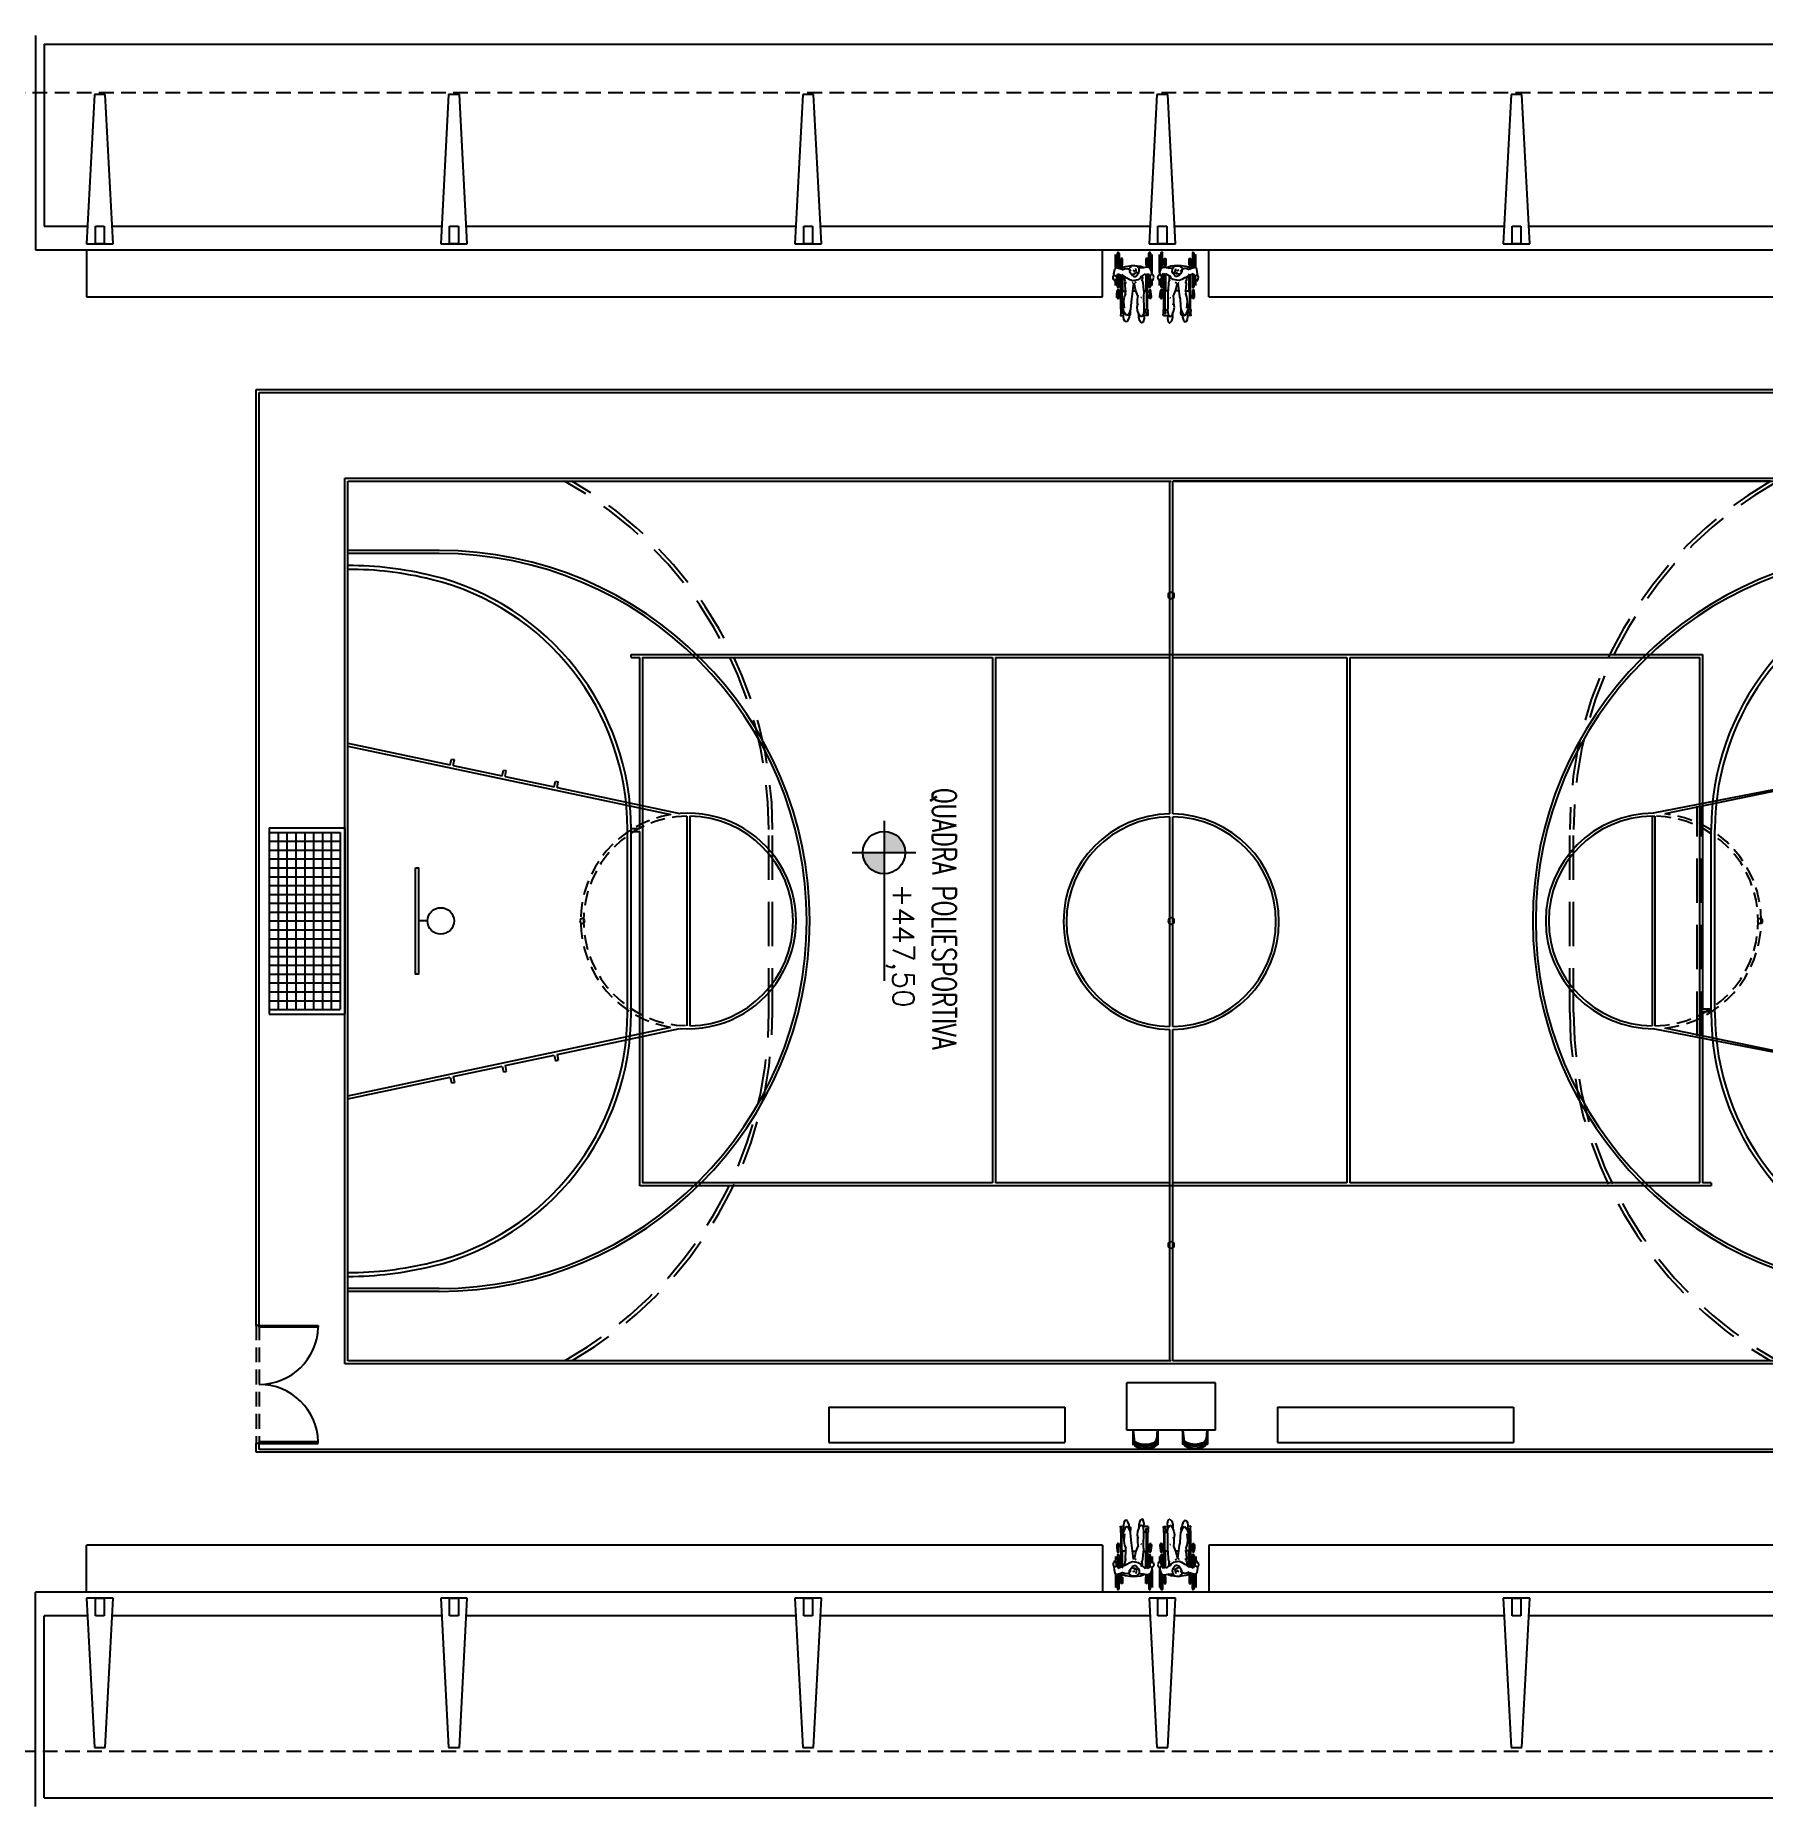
# Model space of a CAD drawing. Header units: inches. Extents: x 542787 to 543192, y 9574025 to 9574373.
# Drawn here: x 543055.75 to 543085.01, y 9574100.13 to 9574130.13 of the extents above; entities that cross this region are included whole.
import ezdxf
from ezdxf.enums import TextEntityAlignment as Align

# ---------------------------------------------------------------- set-up
doc = ezdxf.new("R2010")
doc.units = ezdxf.units.IN
doc.header["$MEASUREMENT"] = 0
for name, pattern in [('ACAD_ISO07W100', [3, 0, -3]), ('ARQ-MEPJ_BAS-PJ1-GERAL-R06$0$TT4', [0.1, 0.05, -0.05]), ('CONTINUO', [0]), ('HIDDEN', [0.375, 0.25, -0.125])]:
    doc.linetypes.add(name, pattern=pattern)
doc.layers.add('I-ARQ', color=8, linetype='Continuous')
doc.layers.add('I-NORMO_ARQ', color=8, linetype='Continuous')
doc.styles.add('COTA200', font='ROMANS.SHX')
doc.styles.add('COTA250', font='ROMANS.SHX')
doc.styles.add('ROMANS', font='romans.shx', dxfattribs={"height": 0.025})

msp = doc.modelspace()

# ---------------------------------------------------------------- texts
at = {"layer": 'I-NORMO_ARQ', "style": 'COTA200', "width": 0.7}
msp.add_text('QUADRA POLIESPORTIVA', height=0.4, rotation=270, dxfattribs=at).set_placement((543071.151, 9574115.169), align=Align.MIDDLE_CENTER)

# ---------------------------------------------------------------- blocks, each defined once
blk = doc.blocks.new('nível-ct-04')
h = blk.add_hatch(color=8)
h.paths.add_polyline_path([(1.048, -1.319), (0.898, -1.319), (0.898, -1.469, 0.414214)])
h.paths.add_polyline_path([(0.898, -1.169, 0.414214), (0.748, -1.319), (0.898, -1.319)])
for p, q in [((0.898, -1.544), (0.898, -1.094)), ((0.673, -1.319), (1.803, -1.319))]:
    blk.add_line(p, q)
blk.add_circle((0.898, -1.319), 0.15)
at = {"style": 'ROMANS'}
blk.add_attdef('0.00', (1.117, -1.257), '', height=0.15, dxfattribs=at)
blk = doc.blocks.new('MARACANAÚ')
at = {"layer": 'I-ARQ', "linetype": 'CONTINUO'}
for p, q in [((543184.635, 9574234.223), (543178.533, 9574234.508)), ((543186.078, 9574230.967), (543184.635, 9574234.223)), ((543185.824, 9574198.63), (543186.078, 9574230.967)), ((543185.698, 9574184.319), (543185.824, 9574198.63)), ((543194.7, 9574183.096), (543194.716, 9574191.038)), ((543194.8, 9574183.11), (543194.816, 9574191.038)), ((543195, 9574183.138), (543195.016, 9574190.848)), ((543185.677, 9574173.077), (543185.698, 9574184.319)), ((543197.615, 9574173.051), (543194.7, 9574183.096)), ((543197.716, 9574173.065), (543194.8, 9574183.11)), ((543197.916, 9574173.093), (543195, 9574183.138)), ((543185.397, 9574129.234), (543185.677, 9574173.077)), ((543197.494, 9574142.377), (543197.615, 9574173.051)), ((543197.594, 9574142.365), (543197.716, 9574173.065)), ((543197.794, 9574142.341), (543197.916, 9574173.093)), ((543194.429, 9574129.676), (543197.494, 9574142.377)), ((543194.529, 9574129.664), (543197.594, 9574142.365)), ((543194.728, 9574129.64), (543197.794, 9574142.341)), ((543185.144, 9574112.399), (543185.397, 9574129.234)), ((543185.108, 9574103.31), (543185.144, 9574112.399)), ((543185.033, 9574094.392), (543185.108, 9574103.31)), ((543183.02, 9574092.078), (543185.033, 9574094.392)), ((543179.341, 9574092.057), (543183.02, 9574092.078)), ((543182.435, 9574086.178), (543178.545, 9574086.157)), ((543185.009, 9574084.044), (543182.435, 9574086.178)), ((543184.894, 9574066.559), (543185.009, 9574084.044)), ((543184.408, 9574050.269), (543184.894, 9574066.559)), ((543194.103, 9574050.567), (543194.103, 9574050.601)), ((543183.342, 9574048.777), (543184.408, 9574050.269)), ((543181.641, 9574047.183), (543183.342, 9574048.777)), ((543164.164, 9574047.224), (543175.723, 9574047.089)), ((543175.723, 9574047.089), (543181.641, 9574047.183)), ((543198.487, 9574045.261), (543197.047, 9574045.838)), ((543198.746, 9574045.373), (543197.052, 9574046.052)), ((543198.456, 9574045.166), (543196.941, 9574045.773)), ((543198.562, 9574045.242), (543198.487, 9574045.261)), ((543206.46, 9574043.08), (543198.456, 9574045.166)), ((543206.351, 9574043.419), (543201.386, 9574044.712)), ((543206.488, 9574043.176), (543201.497, 9574044.477)), ((543300.35, 9574042.499), (543301.864, 9574006.917)), ((543188.72, 9574036.66), (543191.102, 9574038.403)), ((543191.102, 9574038.403), (543201.133, 9574035.883)), ((543187.376, 9574035.017), (543188.72, 9574036.66)), ((543201.133, 9574035.883), (543218.675, 9574031.083)), ((543186.862, 9574033.623), (543187.376, 9574035.017)), ((543253.692, 9574028.49), (543237.75, 9574033.93)), ((543244.318, 9574031.795), (543237.873, 9574033.994)), ((543186.598, 9574026.98), (543186.862, 9574033.623)), ((543218.675, 9574031.083), (543241.066, 9574024.058)), ((543241.066, 9574024.058), (543252.632, 9574018.962)), ((543252.632, 9574018.962), (543265.706, 9574012.242)), ((543291.426, 9574011.708), (543283.494, 9574015.524)), ((543291.469, 9574011.798), (543283.619, 9574015.575)), ((543265.706, 9574012.242), (543275.452, 9574006.463)), ((543301.646, 9574007.348), (543291.553, 9574011.98)), ((543301.864, 9574006.917), (543291.426, 9574011.708)), ((543301.86, 9574007.03), (543291.468, 9574011.799)), ((543275.452, 9574006.463), (543279.329, 9574003.658)), ((543279.329, 9574003.658), (543287.546, 9573997.487)), ((543287.546, 9573997.487), (543297.717, 9573989.778)), ((543297.717, 9573989.778), (543304.887, 9573983.478)), ((543304.887, 9573983.478), (543310.039, 9573977.605)), ((543310.039, 9573977.605), (543314.16, 9573971.003))]:
    blk.add_line(p, q, dxfattribs=at)
at = {"layer": 'I-ARQ'}
for p, q in [((543293.893, 9574194.275), (543199.62, 9574191.198)), ((543199.62, 9574191.198), (543293.893, 9574194.275)), ((543293.749, 9574194.12), (543199.77, 9574191.053)), ((543199.77, 9574191.053), (543293.749, 9574194.12)), ((543286.349, 9574194.029), (543286.399, 9574194.03)), ((543286.351, 9574193.969), (543286.349, 9574194.029)), ((543286.399, 9574194.03), (543286.401, 9574193.97)), ((543288.847, 9574194.11), (543288.897, 9574194.112)), ((543288.849, 9574194.05), (543288.847, 9574194.11)), ((543288.899, 9574194.052), (543288.849, 9574194.05)), ((543288.897, 9574194.112), (543288.899, 9574194.052)), ((543291.346, 9574194.192), (543291.396, 9574194.194)), ((543291.348, 9574194.132), (543291.346, 9574194.192)), ((543291.398, 9574194.134), (543291.348, 9574194.132)), ((543291.396, 9574194.194), (543291.398, 9574194.134)), ((543300.193, 9574042.67), (543293.749, 9574194.12)), ((543293.749, 9574194.12), (543300.193, 9574042.67)), ((543293.845, 9574194.273), (543293.895, 9574194.275)), ((543293.847, 9574194.214), (543293.845, 9574194.273)), ((543293.897, 9574194.215), (543293.847, 9574194.214)), ((543300.35, 9574042.499), (543293.893, 9574194.275)), ((543293.893, 9574194.275), (543300.35, 9574042.499)), ((543293.895, 9574194.275), (543293.897, 9574194.215)), ((543276.354, 9574193.703), (543276.404, 9574193.704)), ((543276.356, 9574193.643), (543276.354, 9574193.703)), ((543276.404, 9574193.704), (543276.406, 9574193.644)), ((543278.853, 9574193.784), (543278.903, 9574193.786)), ((543278.855, 9574193.724), (543278.853, 9574193.784)), ((543278.905, 9574193.726), (543278.855, 9574193.724)), ((543278.903, 9574193.786), (543278.905, 9574193.726)), ((543281.351, 9574193.866), (543281.401, 9574193.867)), ((543281.353, 9574193.806), (543281.351, 9574193.866)), ((543281.403, 9574193.807), (543281.353, 9574193.806)), ((543281.401, 9574193.867), (543281.403, 9574193.807)), ((543283.85, 9574193.947), (543283.9, 9574193.949)), ((543283.852, 9574193.887), (543283.85, 9574193.947)), ((543283.902, 9574193.889), (543283.852, 9574193.887)), ((543283.9, 9574193.949), (543283.902, 9574193.889)), ((543286.401, 9574193.97), (543286.351, 9574193.969)), ((543268.858, 9574193.458), (543268.908, 9574193.46)), ((543268.86, 9574193.398), (543268.858, 9574193.458)), ((543268.908, 9574193.46), (543268.91, 9574193.4)), ((543271.357, 9574193.54), (543271.407, 9574193.541)), ((543271.359, 9574193.48), (543271.357, 9574193.54)), ((543271.409, 9574193.481), (543271.359, 9574193.48)), ((543271.407, 9574193.541), (543271.409, 9574193.481)), ((543273.855, 9574193.621), (543273.905, 9574193.623)), ((543273.857, 9574193.561), (543273.855, 9574193.621)), ((543273.907, 9574193.563), (543273.857, 9574193.561)), ((543273.905, 9574193.623), (543273.907, 9574193.563)), ((543276.406, 9574193.644), (543276.356, 9574193.643)), ((543258.863, 9574193.132), (543258.913, 9574193.133)), ((543258.865, 9574193.072), (543258.863, 9574193.132)), ((543258.913, 9574193.133), (543258.915, 9574193.073)), ((543261.362, 9574193.213), (543261.412, 9574193.215)), ((543261.364, 9574193.153), (543261.362, 9574193.213)), ((543261.414, 9574193.155), (543261.364, 9574193.153)), ((543261.412, 9574193.215), (543261.414, 9574193.155)), ((543263.861, 9574193.295), (543263.911, 9574193.297)), ((543263.863, 9574193.235), (543263.861, 9574193.295)), ((543263.913, 9574193.237), (543263.863, 9574193.235)), ((543263.911, 9574193.297), (543263.913, 9574193.237)), ((543266.359, 9574193.376), (543266.409, 9574193.378)), ((543266.361, 9574193.316), (543266.359, 9574193.376)), ((543266.411, 9574193.318), (543266.361, 9574193.316)), ((543266.409, 9574193.378), (543266.411, 9574193.318)), ((543268.91, 9574193.4), (543268.86, 9574193.398)), ((543248.869, 9574192.806), (543248.919, 9574192.807)), ((543248.871, 9574192.746), (543248.869, 9574192.806)), ((543248.919, 9574192.807), (543248.921, 9574192.747)), ((543251.367, 9574192.887), (543251.417, 9574192.889)), ((543251.369, 9574192.827), (543251.367, 9574192.887)), ((543251.419, 9574192.829), (543251.369, 9574192.827)), ((543251.417, 9574192.889), (543251.419, 9574192.829)), ((543253.866, 9574192.969), (543253.916, 9574192.97)), ((543253.868, 9574192.909), (543253.866, 9574192.969)), ((543253.918, 9574192.91), (543253.868, 9574192.909)), ((543253.916, 9574192.97), (543253.918, 9574192.91)), ((543256.365, 9574193.05), (543256.415, 9574193.052)), ((543256.367, 9574192.99), (543256.365, 9574193.05)), ((543256.417, 9574192.992), (543256.367, 9574192.99)), ((543256.415, 9574193.052), (543256.417, 9574192.992)), ((543258.915, 9574193.073), (543258.865, 9574193.072)), ((543241.373, 9574192.561), (543241.423, 9574192.563)), ((543241.375, 9574192.501), (543241.373, 9574192.561)), ((543241.425, 9574192.503), (543241.375, 9574192.501)), ((543241.423, 9574192.563), (543241.425, 9574192.503)), ((543243.871, 9574192.643), (543243.921, 9574192.644)), ((543243.873, 9574192.583), (543243.871, 9574192.643)), ((543243.923, 9574192.584), (543243.873, 9574192.583)), ((543243.921, 9574192.644), (543243.923, 9574192.584)), ((543246.37, 9574192.724), (543246.42, 9574192.726)), ((543246.372, 9574192.664), (543246.37, 9574192.724)), ((543246.422, 9574192.666), (543246.372, 9574192.664)), ((543246.42, 9574192.726), (543246.422, 9574192.666)), ((543248.921, 9574192.747), (543248.871, 9574192.746)), ((543231.378, 9574192.235), (543231.428, 9574192.236)), ((543231.38, 9574192.175), (543231.378, 9574192.235)), ((543231.428, 9574192.236), (543231.43, 9574192.176)), ((543233.877, 9574192.316), (543233.927, 9574192.318)), ((543233.879, 9574192.256), (543233.877, 9574192.316)), ((543233.929, 9574192.258), (543233.879, 9574192.256)), ((543233.927, 9574192.318), (543233.929, 9574192.258)), ((543236.375, 9574192.398), (543236.425, 9574192.4)), ((543236.377, 9574192.338), (543236.375, 9574192.398)), ((543236.427, 9574192.34), (543236.377, 9574192.338)), ((543236.425, 9574192.4), (543236.427, 9574192.34)), ((543238.874, 9574192.479), (543238.924, 9574192.481)), ((543238.876, 9574192.419), (543238.874, 9574192.479)), ((543238.926, 9574192.421), (543238.876, 9574192.419)), ((543238.924, 9574192.481), (543238.926, 9574192.421)), ((543221.383, 9574191.909), (543221.433, 9574191.91)), ((543221.385, 9574191.849), (543221.383, 9574191.909)), ((543221.433, 9574191.91), (543221.435, 9574191.85)), ((543223.882, 9574191.99), (543223.932, 9574191.992)), ((543223.884, 9574191.93), (543223.882, 9574191.99)), ((543223.934, 9574191.932), (543223.884, 9574191.93)), ((543223.932, 9574191.992), (543223.934, 9574191.932)), ((543226.381, 9574192.072), (543226.431, 9574192.073)), ((543226.383, 9574192.012), (543226.381, 9574192.072)), ((543226.433, 9574192.013), (543226.383, 9574192.012)), ((543226.431, 9574192.073), (543226.433, 9574192.013)), ((543228.879, 9574192.153), (543228.929, 9574192.155)), ((543228.881, 9574192.093), (543228.879, 9574192.153)), ((543228.931, 9574192.095), (543228.881, 9574192.093)), ((543228.929, 9574192.155), (543228.931, 9574192.095)), ((543231.43, 9574192.176), (543231.38, 9574192.175)), ((543213.887, 9574191.664), (543213.937, 9574191.666)), ((543213.889, 9574191.604), (543213.887, 9574191.664)), ((543213.939, 9574191.606), (543213.889, 9574191.604)), ((543213.937, 9574191.666), (543213.939, 9574191.606)), ((543216.386, 9574191.746), (543216.436, 9574191.747)), ((543216.388, 9574191.686), (543216.386, 9574191.746)), ((543216.438, 9574191.687), (543216.388, 9574191.686)), ((543216.436, 9574191.747), (543216.438, 9574191.687)), ((543218.885, 9574191.827), (543218.935, 9574191.829)), ((543218.887, 9574191.767), (543218.885, 9574191.827)), ((543218.937, 9574191.769), (543218.887, 9574191.767)), ((543218.935, 9574191.829), (543218.937, 9574191.769)), ((543221.435, 9574191.85), (543221.385, 9574191.849)), ((543293.937, 9574191.823), (543293.997, 9574191.825)), ((543293.939, 9574191.773), (543293.937, 9574191.823)), ((543293.999, 9574191.776), (543293.939, 9574191.773)), ((543293.997, 9574191.825), (543293.999, 9574191.776)), ((543203.893, 9574191.338), (543203.943, 9574191.339)), ((543203.895, 9574191.278), (543203.893, 9574191.338)), ((543203.943, 9574191.339), (543203.945, 9574191.279)), ((543206.391, 9574191.419), (543206.441, 9574191.421)), ((543206.393, 9574191.359), (543206.391, 9574191.419)), ((543206.443, 9574191.361), (543206.393, 9574191.359)), ((543206.441, 9574191.421), (543206.443, 9574191.361)), ((543208.89, 9574191.501), (543208.94, 9574191.503)), ((543208.892, 9574191.441), (543208.89, 9574191.501)), ((543208.942, 9574191.443), (543208.892, 9574191.441)), ((543208.94, 9574191.503), (543208.942, 9574191.443)), ((543211.389, 9574191.582), (543211.439, 9574191.584)), ((543211.391, 9574191.522), (543211.389, 9574191.582)), ((543211.441, 9574191.524), (543211.391, 9574191.522)), ((543211.439, 9574191.584), (543211.441, 9574191.524)), ((543199.62, 9574191.198), (543194.716, 9574191.038)), ((543199.62, 9574191.198), (543199.62, 9574064.19)), ((543199.62, 9574191.198), (543199.62, 9574064.19)), ((543199.62, 9574064.19), (543199.62, 9574191.198)), ((543199.77, 9574191.053), (543199.77, 9574064.19)), ((543199.77, 9574064.19), (543199.77, 9574191.053)), ((543201.394, 9574191.256), (543201.444, 9574191.258)), ((543201.396, 9574191.196), (543201.394, 9574191.256)), ((543201.446, 9574191.198), (543201.396, 9574191.196)), ((543201.444, 9574191.258), (543201.446, 9574191.198)), ((543203.945, 9574191.279), (543203.895, 9574191.278)), ((543199.42, 9574190.992), (543195.016, 9574190.848)), ((543199.42, 9574190.992), (543199.42, 9574064.273)), ((543199.42, 9574064.19), (543199.42, 9574190.992)), ((543199.62, 9574190.474), (543199.62, 9574190.524)), ((543199.62, 9574190.524), (543199.68, 9574190.524)), ((543199.68, 9574190.474), (543199.62, 9574190.474)), ((543199.68, 9574190.524), (543199.68, 9574190.474)), ((543196.62, 9574187.917), (543196.62, 9574189.217)), ((543196.62, 9574189.217), (543197.92, 9574189.217)), ((543196.72, 9574189.017), (543196.72, 9574189.217)), ((543196.82, 9574189.017), (543196.82, 9574189.217)), ((543196.82, 9574189.017), (543196.82, 9574189.217)), ((543196.92, 9574189.017), (543196.92, 9574189.217)), ((543197.02, 9574189.017), (543197.02, 9574189.217)), ((543197.12, 9574189.017), (543197.12, 9574189.217)), ((543197.22, 9574189.017), (543197.22, 9574189.217)), ((543197.32, 9574189.017), (543197.32, 9574189.217)), ((543197.42, 9574189.017), (543197.42, 9574189.217)), ((543197.52, 9574189.017), (543197.52, 9574189.217)), ((543197.62, 9574189.017), (543197.62, 9574189.217)), ((543197.72, 9574189.017), (543197.72, 9574189.217)), ((543197.72, 9574189.017), (543197.72, 9574189.217)), ((543197.92, 9574189.217), (543197.92, 9574187.917)), ((543294.044, 9574189.325), (543294.104, 9574189.328)), ((543294.046, 9574189.275), (543294.044, 9574189.325)), ((543294.106, 9574189.278), (543294.046, 9574189.275)), ((543294.104, 9574189.328), (543294.106, 9574189.278)), ((543196.82, 9574189.017), (543196.62, 9574189.017)), ((543196.82, 9574189.017), (543196.62, 9574189.017)), ((543196.82, 9574188.917), (543196.62, 9574188.917)), ((543196.82, 9574188.117), (543196.82, 9574189.017)), ((543196.82, 9574189.017), (543197.72, 9574189.017)), ((543196.92, 9574188.217), (543196.92, 9574188.917)), ((543196.92, 9574188.917), (543197.62, 9574188.917)), ((543197.62, 9574188.917), (543197.62, 9574188.217)), ((543197.72, 9574189.117), (543197.92, 9574189.117)), ((543197.72, 9574189.017), (543197.92, 9574189.017)), ((543197.72, 9574189.017), (543197.92, 9574189.017)), ((543197.72, 9574189.017), (543197.72, 9574188.117)), ((543197.72, 9574188.917), (543197.92, 9574188.917)), ((543196.82, 9574188.817), (543196.62, 9574188.817)), ((543196.82, 9574188.717), (543196.62, 9574188.717)), ((543196.82, 9574188.617), (543196.62, 9574188.617)), ((543197.72, 9574188.817), (543197.92, 9574188.817)), ((543197.72, 9574188.717), (543197.92, 9574188.717)), ((543197.72, 9574188.617), (543197.92, 9574188.617)), ((543196.82, 9574188.517), (543196.62, 9574188.517)), ((543196.82, 9574188.417), (543196.62, 9574188.417)), ((543196.82, 9574188.317), (543196.62, 9574188.317)), ((543197.72, 9574188.517), (543197.92, 9574188.517)), ((543197.72, 9574188.417), (543197.92, 9574188.417)), ((543197.72, 9574188.317), (543197.92, 9574188.317)), ((543196.82, 9574188.217), (543196.62, 9574188.217)), ((543196.82, 9574188.117), (543196.62, 9574188.117)), ((543196.82, 9574188.117), (543196.62, 9574188.117)), ((543196.82, 9574188.017), (543196.62, 9574188.017)), ((543196.82, 9574188.117), (543196.82, 9574187.917)), ((543196.82, 9574188.117), (543196.82, 9574187.917)), ((543197.72, 9574188.117), (543196.82, 9574188.117)), ((543197.62, 9574188.217), (543196.92, 9574188.217)), ((543196.92, 9574188.117), (543196.92, 9574187.917)), ((543197.02, 9574188.117), (543197.02, 9574187.917)), ((543197.12, 9574188.117), (543197.12, 9574187.917)), ((543197.22, 9574188.117), (543197.22, 9574187.917)), ((543197.32, 9574188.117), (543197.32, 9574187.917)), ((543197.42, 9574188.117), (543197.42, 9574187.917)), ((543197.52, 9574188.117), (543197.52, 9574187.917)), ((543197.62, 9574188.117), (543197.62, 9574187.917)), ((543197.72, 9574188.217), (543197.92, 9574188.217)), ((543197.72, 9574188.117), (543197.92, 9574188.117)), ((543197.72, 9574188.117), (543197.92, 9574188.117)), ((543197.72, 9574188.117), (543197.72, 9574187.917)), ((543197.72, 9574188.117), (543197.72, 9574187.917)), ((543197.72, 9574188.017), (543197.92, 9574188.017)), ((543199.62, 9574187.974), (543199.62, 9574188.024)), ((543199.62, 9574188.024), (543199.68, 9574188.024)), ((543199.68, 9574188.024), (543199.68, 9574187.974)), ((543197.92, 9574187.917), (543196.62, 9574187.917)), ((543199.68, 9574187.974), (543199.62, 9574187.974)), ((543294.15, 9574186.827), (543294.21, 9574186.83)), ((543294.152, 9574186.778), (543294.15, 9574186.827)), ((543294.21, 9574186.83), (543294.212, 9574186.78)), ((543294.212, 9574186.78), (543294.152, 9574186.778)), ((543199.62, 9574185.474), (543199.62, 9574185.524)), ((543199.62, 9574185.524), (543199.68, 9574185.524)), ((543199.68, 9574185.474), (543199.62, 9574185.474)), ((543199.68, 9574185.524), (543199.68, 9574185.474)), ((543294.256, 9574184.33), (543294.316, 9574184.332)), ((543294.258, 9574184.28), (543294.256, 9574184.33)), ((543294.318, 9574184.282), (543294.258, 9574184.28)), ((543294.316, 9574184.332), (543294.318, 9574184.282)), ((543199.62, 9574182.974), (543199.62, 9574183.024)), ((543199.62, 9574183.024), (543199.68, 9574183.024)), ((543199.68, 9574182.974), (543199.62, 9574182.974)), ((543199.68, 9574183.024), (543199.68, 9574182.974)), ((543196.62, 9574180.917), (543196.62, 9574182.217)), ((543196.62, 9574182.217), (543197.92, 9574182.217)), ((543196.82, 9574182.017), (543196.62, 9574182.017)), ((543196.82, 9574182.017), (543196.62, 9574182.017)), ((543196.72, 9574182.017), (543196.72, 9574182.217)), ((543196.82, 9574182.017), (543196.82, 9574182.217)), ((543196.82, 9574182.017), (543196.82, 9574182.217)), ((543196.82, 9574181.117), (543196.82, 9574182.017)), ((543196.82, 9574182.017), (543197.72, 9574182.017)), ((543196.92, 9574182.017), (543196.92, 9574182.217)), ((543197.02, 9574182.017), (543197.02, 9574182.217)), ((543197.12, 9574182.017), (543197.12, 9574182.217)), ((543197.22, 9574182.017), (543197.22, 9574182.217)), ((543197.32, 9574182.017), (543197.32, 9574182.217)), ((543197.42, 9574182.017), (543197.42, 9574182.217)), ((543197.52, 9574182.017), (543197.52, 9574182.217)), ((543197.62, 9574182.017), (543197.62, 9574182.217)), ((543197.72, 9574182.017), (543197.72, 9574182.217)), ((543197.72, 9574182.017), (543197.72, 9574182.217)), ((543197.72, 9574182.117), (543197.92, 9574182.117)), ((543197.72, 9574182.017), (543197.92, 9574182.017)), ((543197.72, 9574182.017), (543197.92, 9574182.017)), ((543197.72, 9574182.017), (543197.72, 9574181.117)), ((543197.92, 9574182.217), (543197.92, 9574180.917)), ((543196.82, 9574181.917), (543196.62, 9574181.917)), ((543196.82, 9574181.817), (543196.62, 9574181.817)), ((543196.82, 9574181.717), (543196.62, 9574181.717)), ((543196.92, 9574181.217), (543196.92, 9574181.917)), ((543196.92, 9574181.917), (543197.62, 9574181.917)), ((543197.62, 9574181.917), (543197.62, 9574181.217)), ((543197.72, 9574181.917), (543197.92, 9574181.917)), ((543197.72, 9574181.817), (543197.92, 9574181.817)), ((543197.72, 9574181.717), (543197.92, 9574181.717)), ((543294.362, 9574181.832), (543294.422, 9574181.835)), ((543294.365, 9574181.782), (543294.362, 9574181.832)), ((543294.424, 9574181.785), (543294.365, 9574181.782)), ((543294.422, 9574181.835), (543294.424, 9574181.785)), ((543196.82, 9574181.617), (543196.62, 9574181.617)), ((543196.82, 9574181.517), (543196.62, 9574181.517)), ((543196.82, 9574181.417), (543196.62, 9574181.417)), ((543197.72, 9574181.617), (543197.92, 9574181.617)), ((543197.72, 9574181.517), (543197.92, 9574181.517)), ((543197.72, 9574181.417), (543197.92, 9574181.417)), ((543196.82, 9574181.317), (543196.62, 9574181.317)), ((543196.82, 9574181.217), (543196.62, 9574181.217)), ((543196.82, 9574181.117), (543196.62, 9574181.117)), ((543196.82, 9574181.117), (543196.62, 9574181.117)), ((543196.82, 9574181.117), (543196.82, 9574180.917)), ((543196.82, 9574181.117), (543196.82, 9574180.917)), ((543197.72, 9574181.117), (543196.82, 9574181.117)), ((543197.62, 9574181.217), (543196.92, 9574181.217)), ((543196.92, 9574181.117), (543196.92, 9574180.917)), ((543197.02, 9574181.117), (543197.02, 9574180.917)), ((543197.12, 9574181.117), (543197.12, 9574180.917)), ((543197.22, 9574181.117), (543197.22, 9574180.917)), ((543197.32, 9574181.117), (543197.32, 9574180.917)), ((543197.42, 9574181.117), (543197.42, 9574180.917)), ((543197.52, 9574181.117), (543197.52, 9574180.917)), ((543197.62, 9574181.117), (543197.62, 9574180.917)), ((543197.72, 9574181.317), (543197.92, 9574181.317)), ((543197.72, 9574181.217), (543197.92, 9574181.217)), ((543197.72, 9574181.117), (543197.92, 9574181.117)), ((543197.72, 9574181.117), (543197.92, 9574181.117)), ((543197.72, 9574181.117), (543197.72, 9574180.917)), ((543197.72, 9574181.117), (543197.72, 9574180.917)), ((543196.82, 9574181.017), (543196.62, 9574181.017)), ((543197.92, 9574180.917), (543196.62, 9574180.917)), ((543197.72, 9574181.017), (543197.92, 9574181.017)), ((543199.62, 9574180.474), (543199.62, 9574180.524)), ((543199.62, 9574180.524), (543199.68, 9574180.524)), ((543199.68, 9574180.524), (543199.68, 9574180.474)), ((543199.68, 9574180.474), (543199.62, 9574180.474)), ((543294.469, 9574179.334), (543294.529, 9574179.337)), ((543294.471, 9574179.284), (543294.469, 9574179.334)), ((543294.529, 9574179.337), (543294.531, 9574179.287)), ((543294.531, 9574179.287), (543294.471, 9574179.284)), ((543199.62, 9574177.974), (543199.62, 9574178.024)), ((543199.62, 9574178.024), (543199.68, 9574178.024)), ((543199.68, 9574177.974), (543199.62, 9574177.974)), ((543199.68, 9574178.024), (543199.68, 9574177.974)), ((543294.575, 9574176.836), (543294.635, 9574176.839)), ((543294.577, 9574176.787), (543294.575, 9574176.836)), ((543294.637, 9574176.789), (543294.577, 9574176.787)), ((543294.635, 9574176.839), (543294.637, 9574176.789)), ((543213.884, 9574175.73), (543280.88, 9574175.729)), ((543199.62, 9574175.474), (543199.62, 9574175.524)), ((543199.62, 9574175.524), (543199.68, 9574175.524)), ((543199.68, 9574175.474), (543199.62, 9574175.474)), ((543199.68, 9574175.524), (543199.68, 9574175.474)), ((543213.884, 9574175.63), (543280.88, 9574175.629)), ((543213.865, 9574174.38), (543280.911, 9574174.38)), ((543213.874, 9574174.28), (543280.986, 9574174.28)), ((543294.681, 9574174.339), (543294.741, 9574174.341)), ((543294.683, 9574174.289), (543294.681, 9574174.339)), ((543294.743, 9574174.291), (543294.683, 9574174.289)), ((543294.741, 9574174.341), (543294.743, 9574174.291)), ((543199.62, 9574172.974), (543199.62, 9574173.024)), ((543199.62, 9574173.024), (543199.68, 9574173.024)), ((543199.68, 9574173.024), (543199.68, 9574172.974)), ((543213.894, 9574173.03), (543280.986, 9574173.03)), ((543213.894, 9574173.03), (543280.986, 9574173.03)), ((543199.68, 9574172.974), (543199.62, 9574172.974)), ((543213.897, 9574172.93), (543280.903, 9574172.93)), ((543213.897, 9574172.73), (543280.903, 9574172.73)), ((543294.787, 9574171.841), (543294.847, 9574171.844)), ((543294.79, 9574171.791), (543294.787, 9574171.841)), ((543294.847, 9574171.844), (543294.85, 9574171.794)), ((543294.85, 9574171.794), (543294.79, 9574171.791)), ((543199.62, 9574170.474), (543199.62, 9574170.524)), ((543199.62, 9574170.524), (543199.68, 9574170.524)), ((543199.68, 9574170.474), (543199.62, 9574170.474)), ((543199.68, 9574170.524), (543199.68, 9574170.474)), ((543209.51, 9574169.393), (543209.51, 9574166.543)), ((543217.56, 9574169.393), (543209.51, 9574169.393)), ((543209.51, 9574169.393), (543209.51, 9574166.543)), ((543217.56, 9574169.393), (543209.51, 9574169.393)), ((543209.56, 9574169.343), (543217.51, 9574169.343)), ((543209.56, 9574166.593), (543209.56, 9574169.343)), ((543209.61, 9574169.293), (543209.61, 9574166.643)), ((543217.46, 9574169.293), (543209.61, 9574169.293)), ((543217.46, 9574166.643), (543217.46, 9574169.293)), ((543217.51, 9574169.343), (543217.51, 9574166.593)), ((543217.56, 9574168.728), (543217.56, 9574169.393)), ((543217.56, 9574166.543), (543217.56, 9574169.393)), ((543294.894, 9574169.343), (543294.954, 9574169.346)), ((543294.896, 9574169.293), (543294.894, 9574169.343)), ((543294.956, 9574169.296), (543294.896, 9574169.293)), ((543294.954, 9574169.346), (543294.956, 9574169.296)), ((543257.56, 9574168.728), (543217.56, 9574168.728)), ((543257.56, 9574168.728), (543217.56, 9574168.728)), ((543257.56, 9574168.628), (543217.56, 9574168.628)), ((543257.56, 9574168.578), (543217.56, 9574168.578)), ((543219.41, 9574168.578), (543219.41, 9574167.358)), ((543219.51, 9574167.358), (543219.51, 9574168.578)), ((543228.41, 9574168.578), (543228.41, 9574167.358)), ((543228.51, 9574167.358), (543228.51, 9574168.578)), ((543228.71, 9574168.578), (543228.71, 9574167.358)), ((543230.41, 9574168.578), (543230.41, 9574167.358)), ((543230.51, 9574168.578), (543230.51, 9574167.358)), ((543230.71, 9574168.578), (543230.71, 9574167.358)), ((543257.56, 9574168.728), (543257.56, 9574167.208)), ((543257.56, 9574167.208), (543257.56, 9574168.728)), ((543265.56, 9574168.728), (543280.06, 9574168.728)), ((543265.56, 9574141.128), (543265.56, 9574168.728)), ((543280.06, 9574168.728), (543265.56, 9574168.728)), ((543265.56, 9574168.728), (543265.56, 9574166.728)), ((543280.06, 9574168.728), (543280.06, 9574141.128)), ((543280.06, 9574164.828), (543280.06, 9574168.728)), ((543199.62, 9574167.974), (543199.62, 9574168.024)), ((543199.62, 9574168.024), (543199.68, 9574168.024)), ((543199.68, 9574167.974), (543199.62, 9574167.974)), ((543199.68, 9574168.024), (543199.68, 9574167.974)), ((543257.56, 9574167.358), (543217.56, 9574167.358)), ((543257.56, 9574167.308), (543217.56, 9574167.308)), ((543257.56, 9574167.208), (543217.56, 9574167.208)), ((543217.56, 9574166.543), (543217.56, 9574167.208)), ((543217.56, 9574167.208), (543257.56, 9574167.208)), ((543268.96, 9574166.728), (543265.56, 9574166.728)), ((543265.56, 9574166.728), (543265.56, 9574143.128)), ((543268.96, 9574166.728), (543268.96, 9574161.728)), ((543269.46, 9574166.728), (543268.96, 9574166.728)), ((543268.96, 9574166.728), (543268.96, 9574166.728)), ((543277.06, 9574166.728), (543269.46, 9574166.728)), ((543269.46, 9574161.728), (543269.46, 9574166.728)), ((543277.06, 9574164.828), (543277.06, 9574166.728)), ((543295, 9574166.846), (543295.06, 9574166.848)), ((543295.002, 9574166.796), (543295, 9574166.846)), ((543295.062, 9574166.798), (543295.002, 9574166.796)), ((543295.06, 9574166.848), (543295.062, 9574166.798)), ((543209.51, 9574166.543), (543217.56, 9574166.543)), ((543209.51, 9574166.543), (543217.56, 9574166.543)), ((543217.51, 9574166.593), (543209.56, 9574166.593)), ((543209.61, 9574166.643), (543217.46, 9574166.643)), ((543260.66, 9574164.328), (543260.66, 9574166.228)), ((543260.66, 9574166.228), (543262.56, 9574166.228)), ((543262.56, 9574166.228), (543262.56, 9574164.328)), ((543284.96, 9574166.228), (543283.06, 9574166.228)), ((543283.06, 9574166.228), (543283.06, 9574164.328)), ((543284.96, 9574164.328), (543284.96, 9574166.228)), ((543260.86, 9574164.528), (543260.86, 9574166.028)), ((543260.86, 9574166.028), (543262.36, 9574166.028)), ((543260.96, 9574164.628), (543260.96, 9574165.928)), ((543260.96, 9574165.928), (543262.26, 9574165.928)), ((543262.26, 9574165.928), (543262.26, 9574164.628)), ((543262.36, 9574166.028), (543262.36, 9574164.528)), ((543284.76, 9574166.028), (543283.26, 9574166.028)), ((543283.26, 9574166.028), (543283.26, 9574164.528)), ((543284.66, 9574165.928), (543283.36, 9574165.928)), ((543283.36, 9574165.928), (543283.36, 9574164.628)), ((543284.66, 9574164.628), (543284.66, 9574165.928)), ((543284.76, 9574164.528), (543284.76, 9574166.028)), ((543199.62, 9574165.474), (543199.62, 9574165.524)), ((543199.62, 9574165.524), (543199.68, 9574165.524)), ((543199.68, 9574165.524), (543199.68, 9574165.474)), ((543199.68, 9574165.474), (543199.62, 9574165.474)), ((543268.96, 9574165.228), (543265.56, 9574165.228)), ((543262.26, 9574164.628), (543260.96, 9574164.628)), ((543277.06, 9574164.828), (543280.06, 9574164.828)), ((543277.06, 9574162.738), (543277.06, 9574164.828)), ((543280.06, 9574157.858), (543280.06, 9574164.828)), ((543283.36, 9574164.628), (543284.66, 9574164.628)), ((543262.56, 9574164.328), (543260.66, 9574164.328)), ((543262.36, 9574164.528), (543260.86, 9574164.528)), ((543283.06, 9574164.328), (543284.96, 9574164.328)), ((543283.26, 9574164.528), (543284.76, 9574164.528)), ((543295.106, 9574164.348), (543295.166, 9574164.35)), ((543295.108, 9574164.298), (543295.106, 9574164.348)), ((543295.168, 9574164.3), (543295.108, 9574164.298)), ((543295.166, 9574164.35), (543295.168, 9574164.3)), ((543210.24, 9574163.856), (543208.34, 9574163.856)), ((543208.34, 9574163.856), (543208.34, 9574161.956)), ((543210.24, 9574161.956), (543210.24, 9574163.856)), ((543217.14, 9574163.856), (543215.24, 9574163.856)), ((543215.24, 9574163.856), (543215.24, 9574161.956)), ((543217.14, 9574161.956), (543217.14, 9574163.856)), ((543222.14, 9574163.856), (543224.04, 9574163.856)), ((543222.14, 9574161.956), (543222.14, 9574163.856)), ((543224.04, 9574163.856), (543224.04, 9574161.956)), ((543229.04, 9574163.856), (543230.94, 9574163.856)), ((543229.04, 9574161.956), (543229.04, 9574163.856)), ((543230.94, 9574163.856), (543230.94, 9574161.956)), ((543235.94, 9574163.856), (543237.84, 9574163.856)), ((543235.94, 9574161.956), (543235.94, 9574163.856)), ((543237.84, 9574163.856), (543237.84, 9574161.956)), ((543210.04, 9574163.656), (543208.54, 9574163.656)), ((543208.54, 9574163.656), (543208.54, 9574162.156)), ((543210.04, 9574162.156), (543210.04, 9574163.656)), ((543216.94, 9574163.656), (543215.44, 9574163.656)), ((543215.44, 9574163.656), (543215.44, 9574162.156)), ((543216.94, 9574162.156), (543216.94, 9574163.656)), ((543222.34, 9574163.656), (543223.84, 9574163.656)), ((543222.34, 9574162.156), (543222.34, 9574163.656)), ((543223.84, 9574163.656), (543223.84, 9574162.156)), ((543229.24, 9574163.656), (543230.74, 9574163.656)), ((543229.24, 9574162.156), (543229.24, 9574163.656)), ((543230.74, 9574163.656), (543230.74, 9574162.156)), ((543236.14, 9574163.656), (543237.64, 9574163.656)), ((543236.14, 9574162.156), (543236.14, 9574163.656)), ((543237.64, 9574163.656), (543237.64, 9574162.156)), ((543295.799, 9574064.81), (543290.974, 9574163.518)), ((543295.798, 9574064.81), (543290.979, 9574163.417)), ((543297.042, 9574064.968), (543292.224, 9574163.555)), ((543298.843, 9574054.4), (543293.58, 9574163.425)), ((543298.943, 9574054.404), (543293.68, 9574163.43)), ((543293.753, 9574163.438), (543294.354, 9574163.467)), ((543268.96, 9574163.228), (543265.56, 9574163.228)), ((543277.06, 9574163.218), (543269.46, 9574163.218)), ((543295.498, 9574064.796), (543290.68, 9574163.373)), ((543295.698, 9574064.806), (543290.88, 9574163.383)), ((543297.595, 9574054.337), (543292.331, 9574163.374)), ((543293.775, 9574163.182), (543294.126, 9574163.199)), ((543199.62, 9574162.974), (543199.62, 9574163.024)), ((543199.62, 9574163.024), (543199.68, 9574163.024)), ((543199.68, 9574162.974), (543199.62, 9574162.974)), ((543199.68, 9574163.024), (543199.68, 9574162.974)), ((543201.52, 9574162.929), (543201.52, 9574064.251)), ((543201.62, 9574162.929), (543201.62, 9574064.251)), ((543202.87, 9574162.96), (543202.87, 9574064.251)), ((543202.97, 9574163.035), (543202.97, 9574074.815)), ((543204.22, 9574163.035), (543204.22, 9574074.815)), ((543204.22, 9574163.035), (543204.22, 9574074.815)), ((543204.32, 9574163.035), (543204.32, 9574074.815)), ((543204.52, 9574163.035), (543204.52, 9574074.815)), ((543293.777, 9574162.939), (543294.378, 9574162.968)), ((543277.06, 9574162.738), (543280.06, 9574162.738)), ((543293.799, 9574162.683), (543294.15, 9574162.7)), ((543293.801, 9574162.439), (543294.403, 9574162.468)), ((543293.823, 9574162.183), (543294.174, 9574162.2)), ((543208.34, 9574161.956), (543210.24, 9574161.956)), ((543208.54, 9574162.156), (543210.04, 9574162.156)), ((543215.24, 9574161.956), (543217.14, 9574161.956)), ((543215.44, 9574162.156), (543216.94, 9574162.156)), ((543224.04, 9574161.956), (543222.14, 9574161.956)), ((543223.84, 9574162.156), (543222.34, 9574162.156)), ((543230.94, 9574161.956), (543229.04, 9574161.956)), ((543230.74, 9574162.156), (543229.24, 9574162.156)), ((543237.84, 9574161.956), (543235.94, 9574161.956)), ((543237.64, 9574162.156), (543236.14, 9574162.156)), ((543246.96, 9574162.128), (543251.96, 9574162.128)), ((543293.815, 9574162.14), (543294.417, 9574162.169)), ((543293.838, 9574161.884), (543294.188, 9574161.9)), ((543268.96, 9574161.728), (543265.56, 9574161.728)), ((543268.96, 9574161.728), (543269.46, 9574161.728)), ((543293.84, 9574161.64), (543294.441, 9574161.669)), ((543295.213, 9574161.85), (543295.272, 9574161.853)), ((543295.215, 9574161.8), (543295.213, 9574161.85)), ((543295.275, 9574161.803), (543295.215, 9574161.8)), ((543295.272, 9574161.853), (543295.275, 9574161.803)), ((543293.862, 9574161.384), (543294.213, 9574161.401)), ((543293.864, 9574161.141), (543294.465, 9574161.17)), ((543293.878, 9574160.841), (543294.48, 9574160.87)), ((543293.886, 9574160.885), (543294.237, 9574160.902)), ((543199.62, 9574160.474), (543199.62, 9574160.524)), ((543199.62, 9574160.524), (543199.68, 9574160.524)), ((543199.68, 9574160.474), (543199.62, 9574160.474)), ((543199.68, 9574160.524), (543199.68, 9574160.474)), ((543293.9, 9574160.585), (543294.251, 9574160.602)), ((543293.902, 9574160.342), (543294.504, 9574160.371)), ((543293.924, 9574160.086), (543294.275, 9574160.103)), ((543293.926, 9574159.842), (543294.528, 9574159.871)), ((543293.941, 9574159.543), (543294.542, 9574159.572)), ((543293.949, 9574159.586), (543294.299, 9574159.603)), ((543260.66, 9574157.428), (543260.66, 9574159.328)), ((543260.66, 9574159.328), (543262.56, 9574159.328)), ((543262.56, 9574159.328), (543262.56, 9574157.428)), ((543284.96, 9574159.328), (543283.06, 9574159.328)), ((543283.06, 9574159.328), (543283.06, 9574157.428)), ((543284.96, 9574157.428), (543284.96, 9574159.328)), ((543293.963, 9574159.287), (543294.314, 9574159.303)), ((543295.319, 9574159.352), (543295.379, 9574159.355)), ((543295.321, 9574159.302), (543295.319, 9574159.352)), ((543295.381, 9574159.305), (543295.321, 9574159.302)), ((543295.379, 9574159.355), (543295.381, 9574159.305)), ((543260.86, 9574157.628), (543260.86, 9574159.128)), ((543260.86, 9574159.128), (543262.36, 9574159.128)), ((543260.96, 9574157.728), (543260.96, 9574159.028)), ((543260.96, 9574159.028), (543262.26, 9574159.028)), ((543262.26, 9574159.028), (543262.26, 9574157.728)), ((543262.36, 9574159.128), (543262.36, 9574157.628)), ((543284.76, 9574159.128), (543283.26, 9574159.128)), ((543283.26, 9574159.128), (543283.26, 9574157.628)), ((543284.66, 9574159.028), (543283.36, 9574159.028)), ((543283.36, 9574159.028), (543283.36, 9574157.728)), ((543284.66, 9574157.728), (543284.66, 9574159.028)), ((543284.76, 9574157.628), (543284.76, 9574159.128)), ((543293.965, 9574159.043), (543294.566, 9574159.072)), ((543293.987, 9574158.787), (543294.338, 9574158.804)), ((543293.989, 9574158.544), (543294.591, 9574158.573)), ((543294.011, 9574158.288), (543294.362, 9574158.305)), ((543199.62, 9574157.974), (543199.62, 9574158.024)), ((543199.62, 9574158.024), (543199.68, 9574158.024)), ((543199.68, 9574158.024), (543199.68, 9574157.974)), ((543294.003, 9574158.244), (543294.605, 9574158.273)), ((543294.026, 9574157.988), (543294.376, 9574158.005)), ((543199.68, 9574157.974), (543199.62, 9574157.974)), ((543262.26, 9574157.728), (543260.96, 9574157.728)), ((543273.31, 9574157.858), (543272.81, 9574157.858)), ((543272.81, 9574157.858), (543272.81, 9574151.558)), ((543273.31, 9574157.858), (543277.06, 9574157.858)), ((543273.31, 9574151.558), (543273.31, 9574157.858)), ((543277.06, 9574151.558), (543277.06, 9574157.858)), ((543277.06, 9574157.858), (543277.56, 9574157.858)), ((543277.56, 9574157.858), (543279.56, 9574157.858)), ((543277.56, 9574157.858), (543277.56, 9574151.558)), ((543279.56, 9574151.558), (543279.56, 9574157.858)), ((543279.56, 9574157.858), (543280.06, 9574157.858)), ((543280.06, 9574157.858), (543280.06, 9574151.558)), ((543283.36, 9574157.728), (543284.66, 9574157.728)), ((543294.028, 9574157.745), (543294.629, 9574157.774)), ((543262.56, 9574157.428), (543260.66, 9574157.428)), ((543262.36, 9574157.628), (543260.86, 9574157.628)), ((543283.06, 9574157.428), (543284.96, 9574157.428)), ((543283.26, 9574157.628), (543284.76, 9574157.628)), ((543294.05, 9574157.489), (543294.401, 9574157.506)), ((543272.81, 9574157.208), (543269.81, 9574157.208)), ((543269.81, 9574152.208), (543269.81, 9574157.208)), ((543271.31, 9574155.708), (543269.81, 9574157.208)), ((543294.052, 9574157.245), (543294.653, 9574157.275)), ((543210.24, 9574156.956), (543208.34, 9574156.956)), ((543210.24, 9574156.956), (543208.34, 9574156.956)), ((543208.34, 9574156.956), (543208.34, 9574155.056)), ((543210.24, 9574155.056), (543210.24, 9574156.956)), ((543235.94, 9574156.956), (543237.84, 9574156.956)), ((543235.94, 9574156.956), (543237.84, 9574156.956)), ((543235.94, 9574155.056), (543235.94, 9574156.956)), ((543237.84, 9574156.956), (543237.84, 9574155.056)), ((543294.066, 9574156.946), (543294.668, 9574156.975)), ((543294.074, 9574156.989), (543294.425, 9574157.006)), ((543295.425, 9574156.855), (543295.485, 9574156.857)), ((543295.427, 9574156.805), (543295.425, 9574156.855)), ((543295.487, 9574156.807), (543295.427, 9574156.805)), ((543295.485, 9574156.857), (543295.487, 9574156.807)), ((543210.04, 9574156.756), (543208.54, 9574156.756)), ((543208.54, 9574156.756), (543208.54, 9574155.256)), ((543210.04, 9574155.256), (543210.04, 9574156.756)), ((543236.14, 9574156.756), (543237.64, 9574156.756)), ((543236.14, 9574155.256), (543236.14, 9574156.756)), ((543237.64, 9574156.756), (543237.64, 9574155.256)), ((543294.088, 9574156.69), (543294.439, 9574156.706)), ((543294.09, 9574156.446), (543294.692, 9574156.475)), ((543294.113, 9574156.19), (543294.463, 9574156.207)), ((543273.31, 9574155.958), (543272.81, 9574155.958)), ((543273.31, 9574155.958), (543277.06, 9574155.958)), ((543277.56, 9574155.958), (543279.561, 9574155.958)), ((543279.561, 9574155.958), (543280.06, 9574155.958)), ((543294.114, 9574155.947), (543294.716, 9574155.976)), ((543272.81, 9574155.708), (543271.31, 9574155.708)), ((543271.31, 9574153.708), (543271.31, 9574155.708)), ((543294.129, 9574155.647), (543294.73, 9574155.676)), ((543294.137, 9574155.691), (543294.487, 9574155.708)), ((543199.62, 9574155.474), (543199.62, 9574155.524)), ((543199.62, 9574155.524), (543199.68, 9574155.524)), ((543199.68, 9574155.474), (543199.62, 9574155.474)), ((543199.68, 9574155.524), (543199.68, 9574155.474)), ((543294.151, 9574155.391), (543294.502, 9574155.408)), ((543208.34, 9574155.056), (543210.24, 9574155.056)), ((543208.54, 9574155.256), (543210.04, 9574155.256)), ((543237.84, 9574155.056), (543235.94, 9574155.056)), ((543237.64, 9574155.256), (543236.14, 9574155.256)), ((543294.153, 9574155.148), (543294.754, 9574155.177)), ((543294.175, 9574154.892), (543294.526, 9574154.909)), ((543294.177, 9574154.649), (543294.779, 9574154.678)), ((543294.199, 9574154.392), (543294.55, 9574154.409)), ((543294.191, 9574154.349), (543294.793, 9574154.378)), ((543294.214, 9574154.093), (543294.564, 9574154.11)), ((543295.531, 9574154.357), (543295.591, 9574154.359)), ((543295.533, 9574154.307), (543295.531, 9574154.357)), ((543295.593, 9574154.309), (543295.533, 9574154.307)), ((543295.591, 9574154.359), (543295.593, 9574154.309)), ((543294.216, 9574153.849), (543294.817, 9574153.878)), ((543269.81, 9574152.208), (543271.31, 9574153.708)), ((543272.81, 9574153.708), (543271.31, 9574153.708)), ((543294.238, 9574153.593), (543294.589, 9574153.61)), ((543273.31, 9574153.458), (543272.81, 9574153.458)), ((543273.31, 9574153.458), (543277.06, 9574153.458)), ((543277.06, 9574153.458), (543277.56, 9574153.458)), ((543277.56, 9574153.458), (543279.56, 9574153.458)), ((543294.24, 9574153.35), (543294.841, 9574153.379)), ((543199.62, 9574152.974), (543199.62, 9574153.024)), ((543199.62, 9574153.024), (543199.68, 9574153.024)), ((543199.68, 9574152.974), (543199.62, 9574152.974)), ((543199.68, 9574153.024), (543199.68, 9574152.974)), ((543294.254, 9574153.05), (543294.856, 9574153.079)), ((543294.262, 9574153.094), (543294.613, 9574153.111)), ((543294.276, 9574152.794), (543294.627, 9574152.811)), ((543260.66, 9574152.428), (543260.66, 9574150.528)), ((543262.56, 9574152.428), (543260.66, 9574152.428)), ((543262.56, 9574150.528), (543262.56, 9574152.428)), ((543283.06, 9574150.528), (543283.06, 9574152.428)), ((543283.06, 9574152.428), (543284.96, 9574152.428)), ((543284.96, 9574152.428), (543284.96, 9574150.528)), ((543294.278, 9574152.551), (543294.88, 9574152.58)), ((543294.301, 9574152.295), (543294.651, 9574152.312)), ((543260.86, 9574152.228), (543260.86, 9574150.728)), ((543262.36, 9574152.228), (543260.86, 9574152.228)), ((543260.96, 9574152.128), (543260.96, 9574150.828)), ((543262.26, 9574152.128), (543260.96, 9574152.128)), ((543262.26, 9574150.828), (543262.26, 9574152.128)), ((543262.36, 9574150.728), (543262.36, 9574152.228)), ((543272.81, 9574152.208), (543269.81, 9574152.208)), ((543283.26, 9574150.728), (543283.26, 9574152.228)), ((543283.26, 9574152.228), (543284.76, 9574152.228)), ((543283.36, 9574150.828), (543283.36, 9574152.128)), ((543283.36, 9574152.128), (543284.66, 9574152.128)), ((543284.66, 9574152.128), (543284.66, 9574150.828)), ((543284.76, 9574152.228), (543284.76, 9574150.728)), ((543294.302, 9574152.052), (543294.904, 9574152.081)), ((543294.317, 9574151.752), (543294.918, 9574151.781)), ((543294.325, 9574151.795), (543294.675, 9574151.812)), ((543295.638, 9574151.859), (543295.698, 9574151.862)), ((543295.64, 9574151.809), (543295.638, 9574151.859)), ((543295.7, 9574151.812), (543295.64, 9574151.809)), ((543295.698, 9574151.862), (543295.7, 9574151.812)), ((543272.81, 9574151.558), (543273.31, 9574151.558)), ((543273.31, 9574151.558), (543277.06, 9574151.558)), ((543277.56, 9574151.558), (543277.06, 9574151.558)), ((543277.56, 9574151.558), (543279.56, 9574151.558)), ((543280.06, 9574151.558), (543279.56, 9574151.558)), ((543280.06, 9574144.928), (543280.06, 9574151.558)), ((543294.339, 9574151.496), (543294.69, 9574151.513)), ((543294.341, 9574151.252), (543294.943, 9574151.281)), ((543260.96, 9574150.828), (543262.26, 9574150.828)), ((543284.66, 9574150.828), (543283.36, 9574150.828)), ((543294.363, 9574150.996), (543294.714, 9574151.013)), ((543199.62, 9574150.474), (543199.62, 9574150.524)), ((543199.62, 9574150.524), (543199.68, 9574150.524)), ((543199.68, 9574150.524), (543199.68, 9574150.474)), ((543260.66, 9574150.528), (543262.56, 9574150.528)), ((543260.86, 9574150.728), (543262.36, 9574150.728)), ((543284.96, 9574150.528), (543283.06, 9574150.528)), ((543284.76, 9574150.728), (543283.26, 9574150.728)), ((543294.365, 9574150.753), (543294.967, 9574150.782)), ((543294.387, 9574150.497), (543294.738, 9574150.514)), ((543199.68, 9574150.474), (543199.62, 9574150.474)), ((543294.38, 9574150.453), (543294.981, 9574150.482)), ((543294.402, 9574150.197), (543294.753, 9574150.214)), ((543294.404, 9574149.954), (543295.005, 9574149.983)), ((543294.426, 9574149.698), (543294.777, 9574149.715)), ((543294.428, 9574149.455), (543295.029, 9574149.484)), ((543295.744, 9574149.361), (543295.804, 9574149.364)), ((543295.746, 9574149.311), (543295.744, 9574149.361)), ((543295.806, 9574149.314), (543295.746, 9574149.311)), ((543295.804, 9574149.364), (543295.806, 9574149.314)), ((543294.442, 9574149.155), (543295.044, 9574149.184)), ((543294.45, 9574149.198), (543294.801, 9574149.215)), ((543294.464, 9574148.899), (543294.815, 9574148.916)), ((543294.466, 9574148.655), (543295.068, 9574148.685)), ((543294.489, 9574148.399), (543294.839, 9574148.416)), ((543270.06, 9574148.128), (543265.56, 9574148.128)), ((543270.06, 9574143.128), (543270.06, 9574148.128)), ((543270.06, 9574148.128), (543270.56, 9574148.128)), ((543270.56, 9574148.128), (543270.56, 9574143.128)), ((543294.49, 9574148.156), (543295.092, 9574148.185)), ((543199.62, 9574147.974), (543199.62, 9574148.024)), ((543199.62, 9574148.024), (543199.68, 9574148.024)), ((543199.68, 9574147.974), (543199.62, 9574147.974)), ((543199.68, 9574148.024), (543199.68, 9574147.974)), ((543294.505, 9574147.856), (543295.106, 9574147.885)), ((543294.513, 9574147.9), (543294.863, 9574147.917)), ((543294.527, 9574147.6), (543294.878, 9574147.617)), ((543294.529, 9574147.357), (543295.131, 9574147.386)), ((543277.06, 9574147.008), (543280.06, 9574147.008)), ((543277.06, 9574144.928), (543277.06, 9574147.008)), ((543294.551, 9574147.101), (543294.902, 9574147.118)), ((543294.553, 9574146.858), (543295.155, 9574146.887)), ((543294.575, 9574146.601), (543294.926, 9574146.618)), ((543295.85, 9574146.864), (543295.91, 9574146.866)), ((543295.852, 9574146.814), (543295.85, 9574146.864)), ((543295.912, 9574146.816), (543295.852, 9574146.814)), ((543295.91, 9574146.866), (543295.912, 9574146.816)), ((543270.56, 9574146.528), (543277.06, 9574146.528)), ((543294.568, 9574146.558), (543295.169, 9574146.587)), ((543294.59, 9574146.302), (543294.941, 9574146.319)), ((543294.592, 9574146.059), (543295.193, 9574146.088)), ((543294.614, 9574145.802), (543294.965, 9574145.819)), ((543199.62, 9574145.474), (543199.62, 9574145.524)), ((543199.62, 9574145.524), (543199.68, 9574145.524)), ((543199.68, 9574145.474), (543199.62, 9574145.474)), ((543199.68, 9574145.524), (543199.68, 9574145.474)), ((543260.66, 9574145.528), (543262.56, 9574145.528)), ((543260.66, 9574145.528), (543260.66, 9574143.628)), ((543262.56, 9574145.528), (543260.66, 9574145.528)), ((543262.56, 9574143.628), (543262.56, 9574145.528)), ((543284.96, 9574145.528), (543283.06, 9574145.528)), ((543283.06, 9574143.628), (543283.06, 9574145.528)), ((543283.06, 9574145.528), (543284.96, 9574145.528)), ((543284.96, 9574145.528), (543284.96, 9574143.628)), ((543294.616, 9574145.559), (543295.217, 9574145.588)), ((543260.86, 9574145.328), (543260.86, 9574143.828)), ((543262.36, 9574145.328), (543260.86, 9574145.328)), ((543260.96, 9574145.228), (543260.96, 9574143.928)), ((543262.26, 9574145.228), (543260.96, 9574145.228)), ((543262.26, 9574143.928), (543262.26, 9574145.228)), ((543262.36, 9574143.828), (543262.36, 9574145.328)), ((543283.26, 9574143.828), (543283.26, 9574145.328)), ((543283.26, 9574145.328), (543284.76, 9574145.328)), ((543283.36, 9574143.928), (543283.36, 9574145.228)), ((543283.36, 9574145.228), (543284.66, 9574145.228)), ((543284.66, 9574145.228), (543284.66, 9574143.928)), ((543284.76, 9574145.328), (543284.76, 9574143.828)), ((543294.568, 9574145.306), (543295.169, 9574145.335)), ((543294.638, 9574145.303), (543294.989, 9574145.32)), ((543280.06, 9574144.928), (543277.06, 9574144.928)), ((543277.06, 9574143.128), (543277.06, 9574144.928)), ((543280.06, 9574141.128), (543280.06, 9574144.928)), ((543294.59, 9574145.05), (543294.941, 9574145.067)), ((543294.592, 9574144.807), (543295.193, 9574144.836)), ((543294.614, 9574144.55), (543294.965, 9574144.567)), ((543294.616, 9574144.307), (543295.217, 9574144.336)), ((543295.956, 9574144.366), (543296.016, 9574144.368)), ((543295.959, 9574144.316), (543295.956, 9574144.366)), ((543296.018, 9574144.318), (543295.959, 9574144.316)), ((543296.016, 9574144.368), (543296.018, 9574144.318)), ((543260.96, 9574143.928), (543262.26, 9574143.928)), ((543284.66, 9574143.928), (543283.36, 9574143.928)), ((543294.638, 9574144.051), (543294.989, 9574144.068)), ((543294.693, 9574143.961), (543295.294, 9574143.99)), ((543260.66, 9574143.628), (543262.56, 9574143.628)), ((543260.86, 9574143.828), (543262.36, 9574143.828)), ((543284.96, 9574143.628), (543283.06, 9574143.628)), ((543284.76, 9574143.828), (543283.26, 9574143.828)), ((543294.715, 9574143.705), (543295.066, 9574143.722)), ((543294.717, 9574143.462), (543295.319, 9574143.491)), ((543199.62, 9574142.974), (543199.62, 9574143.024)), ((543199.62, 9574143.024), (543199.68, 9574143.024)), ((543199.68, 9574143.024), (543199.68, 9574142.974)), ((543270.06, 9574143.128), (543265.56, 9574143.128)), ((543265.56, 9574143.128), (543265.56, 9574141.128)), ((543270.56, 9574143.128), (543270.06, 9574143.128)), ((543270.56, 9574143.128), (543277.06, 9574143.128)), ((543294.739, 9574143.205), (543295.09, 9574143.222)), ((543199.68, 9574142.974), (543199.62, 9574142.974)), ((543294.741, 9574142.962), (543295.343, 9574142.991)), ((543294.763, 9574142.706), (543295.114, 9574142.723)), ((543294.756, 9574142.662), (543295.357, 9574142.691)), ((543294.778, 9574142.406), (543295.129, 9574142.423)), ((543294.78, 9574142.163), (543295.381, 9574142.192)), ((543294.802, 9574141.907), (543295.153, 9574141.924)), ((543296.063, 9574141.868), (543296.123, 9574141.871)), ((543296.065, 9574141.818), (543296.063, 9574141.868)), ((543296.125, 9574141.821), (543296.065, 9574141.818)), ((543296.123, 9574141.871), (543296.125, 9574141.821)), ((543294.804, 9574141.664), (543295.405, 9574141.693)), ((543294.818, 9574141.364), (543295.42, 9574141.393)), ((543294.826, 9574141.407), (543295.177, 9574141.424)), ((543280.06, 9574141.128), (543265.56, 9574141.128)), ((543265.56, 9574141.128), (543280.06, 9574141.128)), ((543294.841, 9574141.108), (543295.191, 9574141.125)), ((543294.842, 9574140.865), (543295.444, 9574140.894)), ((543294.865, 9574140.608), (543295.215, 9574140.625)), ((543199.62, 9574140.474), (543199.62, 9574140.524)), ((543199.62, 9574140.524), (543199.68, 9574140.524)), ((543199.68, 9574140.474), (543199.62, 9574140.474)), ((543199.68, 9574140.524), (543199.68, 9574140.474)), ((543294.866, 9574140.365), (543295.468, 9574140.394)), ((543294.881, 9574140.065), (543295.483, 9574140.095)), ((543294.889, 9574140.109), (543295.239, 9574140.126)), ((543294.903, 9574139.809), (543295.254, 9574139.826)), ((543207.297, 9574139.428), (543205.397, 9574139.428)), ((543205.397, 9574139.428), (543205.397, 9574137.528)), ((543207.297, 9574137.528), (543207.297, 9574139.428)), ((543294.905, 9574139.566), (543295.507, 9574139.595)), ((543207.097, 9574139.228), (543205.597, 9574139.228)), ((543205.597, 9574139.228), (543205.597, 9574137.728)), ((543207.097, 9574137.728), (543207.097, 9574139.228)), ((543294.927, 9574139.31), (543295.278, 9574139.327)), ((543296.169, 9574139.37), (543296.229, 9574139.373)), ((543296.171, 9574139.32), (543296.169, 9574139.37)), ((543296.231, 9574139.323), (543296.171, 9574139.32)), ((543296.229, 9574139.373), (543296.231, 9574139.323)), ((543294.929, 9574139.067), (543295.531, 9574139.096)), ((543294.951, 9574138.81), (543295.302, 9574138.827)), ((543294.944, 9574138.767), (543295.545, 9574138.796)), ((543294.966, 9574138.511), (543295.317, 9574138.528)), ((543294.968, 9574138.268), (543295.569, 9574138.297)), ((543199.62, 9574137.974), (543199.62, 9574138.024)), ((543199.62, 9574138.024), (543199.68, 9574138.024)), ((543199.68, 9574137.974), (543199.62, 9574137.974)), ((543199.68, 9574138.024), (543199.68, 9574137.974)), ((543294.99, 9574138.011), (543295.341, 9574138.028)), ((543205.597, 9574137.728), (543207.097, 9574137.728)), ((543294.992, 9574137.768), (543295.593, 9574137.797)), ((543205.397, 9574137.528), (543207.297, 9574137.528)), ((543295.006, 9574137.469), (543295.608, 9574137.498)), ((543295.014, 9574137.512), (543295.365, 9574137.529)), ((543295.029, 9574137.212), (543295.379, 9574137.229)), ((543295.03, 9574136.969), (543295.632, 9574136.998)), ((543295.053, 9574136.713), (543295.403, 9574136.73)), ((543296.275, 9574136.873), (543296.335, 9574136.875)), ((543296.277, 9574136.823), (543296.275, 9574136.873)), ((543296.337, 9574136.825), (543296.277, 9574136.823)), ((543296.335, 9574136.875), (543296.337, 9574136.825)), ((543295.055, 9574136.47), (543295.656, 9574136.499)), ((543295.069, 9574136.17), (543295.671, 9574136.199)), ((543295.077, 9574136.213), (543295.428, 9574136.23)), ((543295.091, 9574135.914), (543295.442, 9574135.931)), ((543199.62, 9574135.474), (543199.62, 9574135.524)), ((543199.62, 9574135.524), (543199.68, 9574135.524)), ((543199.68, 9574135.524), (543199.68, 9574135.474)), ((543295.093, 9574135.671), (543295.695, 9574135.7)), ((543199.68, 9574135.474), (543199.62, 9574135.474)), ((543295.115, 9574135.414), (543295.466, 9574135.431)), ((543295.117, 9574135.171), (543295.719, 9574135.2)), ((543295.132, 9574134.872), (543295.733, 9574134.901)), ((543295.139, 9574134.915), (543295.49, 9574134.932)), ((543295.154, 9574134.615), (543295.505, 9574134.632)), ((543295.156, 9574134.372), (543295.757, 9574134.401)), ((543296.381, 9574134.375), (543296.441, 9574134.377)), ((543296.384, 9574134.325), (543296.381, 9574134.375)), ((543296.444, 9574134.328), (543296.384, 9574134.325)), ((543296.441, 9574134.377), (543296.444, 9574134.328)), ((543295.178, 9574134.116), (543295.529, 9574134.133)), ((543295.18, 9574133.873), (543295.781, 9574133.902)), ((543295.194, 9574133.573), (543295.796, 9574133.602)), ((543295.202, 9574133.616), (543295.553, 9574133.633)), ((543295.217, 9574133.317), (543295.567, 9574133.334)), ((543295.218, 9574133.074), (543295.82, 9574133.103)), ((543199.62, 9574132.974), (543199.62, 9574133.024)), ((543199.62, 9574133.024), (543199.68, 9574133.024)), ((543199.68, 9574132.974), (543199.62, 9574132.974)), ((543199.68, 9574133.024), (543199.68, 9574132.974)), ((543295.241, 9574132.817), (543295.591, 9574132.834)), ((543295.243, 9574132.574), (543295.844, 9574132.603)), ((543207.297, 9574132.428), (543205.397, 9574132.428)), ((543205.397, 9574132.428), (543205.397, 9574130.528)), ((543207.097, 9574132.228), (543205.597, 9574132.228)), ((543205.597, 9574132.228), (543205.597, 9574130.728)), ((543207.097, 9574130.728), (543207.097, 9574132.228)), ((543207.297, 9574130.528), (543207.297, 9574132.428)), ((543291.56, 9574132.228), (543289.66, 9574132.228)), ((543291.56, 9574132.228), (543289.66, 9574132.228)), ((543289.66, 9574132.228), (543289.66, 9574130.328)), ((543291.56, 9574130.328), (543291.56, 9574132.228)), ((543295.257, 9574132.275), (543295.859, 9574132.304)), ((543295.265, 9574132.318), (543295.616, 9574132.335)), ((543291.36, 9574132.028), (543289.86, 9574132.028)), ((543289.86, 9574132.028), (543289.86, 9574130.528)), ((543291.26, 9574131.928), (543289.96, 9574131.928)), ((543289.96, 9574131.928), (543289.96, 9574130.628)), ((543291.26, 9574130.628), (543291.26, 9574131.928)), ((543291.36, 9574130.528), (543291.36, 9574132.028)), ((543295.279, 9574132.018), (543295.63, 9574132.035)), ((543295.281, 9574131.775), (543295.883, 9574131.804)), ((543296.488, 9574131.877), (543296.548, 9574131.88)), ((543296.49, 9574131.827), (543296.488, 9574131.877)), ((543296.55, 9574131.83), (543296.49, 9574131.827)), ((543296.548, 9574131.88), (543296.55, 9574131.83)), ((543295.303, 9574131.519), (543295.654, 9574131.536)), ((543295.305, 9574131.276), (543295.907, 9574131.305)), ((543256.96, 9574107.678), (543256.96, 9574131.128)), ((543256.96, 9574131.128), (543259.36, 9574131.128)), ((543257.16, 9574131.128), (543257.31, 9574131.128)), ((543257.76, 9574107.678), (543257.76, 9574131.128)), ((543258.56, 9574107.678), (543258.56, 9574131.128)), ((543259.36, 9574107.678), (543259.36, 9574131.128)), ((543259.36, 9574131.128), (543259.36, 9574131.128)), ((543260.86, 9574082.428), (543260.86, 9574131.128)), ((543260.86, 9574131.128), (543288.16, 9574131.128)), ((543260.86, 9574131.128), (543288.16, 9574131.128)), ((543260.86, 9574082.428), (543260.86, 9574131.128)), ((543288.16, 9574082.428), (543288.16, 9574131.128)), ((543288.16, 9574131.128), (543288.16, 9574082.428)), ((543295.32, 9574130.976), (543295.921, 9574131.005)), ((543295.327, 9574131.019), (543295.678, 9574131.036)), ((543205.597, 9574130.728), (543207.097, 9574130.728)), ((543261.01, 9574082.578), (543261.01, 9574130.978)), ((543261.01, 9574130.978), (543288.01, 9574130.978)), ((543287.51, 9574130.978), (543261.51, 9574130.978)), ((543288.01, 9574082.578), (543288.01, 9574130.978)), ((543295.342, 9574130.72), (543295.693, 9574130.737)), ((543199.62, 9574130.474), (543199.62, 9574130.524)), ((543199.62, 9574130.524), (543199.68, 9574130.524)), ((543199.68, 9574130.474), (543199.62, 9574130.474)), ((543199.68, 9574130.524), (543199.68, 9574130.474)), ((543205.397, 9574130.528), (543207.297, 9574130.528)), ((543289.86, 9574130.528), (543291.36, 9574130.528)), ((543289.96, 9574130.628), (543291.26, 9574130.628)), ((543295.344, 9574130.477), (543295.945, 9574130.506)), ((543277.31, 9574130.128), (543271.71, 9574130.128)), ((543271.71, 9574130.128), (543271.71, 9574129.278)), ((543277.31, 9574130.128), (543277.31, 9574129.278)), ((543289.66, 9574130.328), (543291.56, 9574130.328)), ((543295.366, 9574130.22), (543295.717, 9574130.237)), ((543295.368, 9574129.977), (543295.969, 9574130.006)), ((543193.827, 9574053.553), (543194.429, 9574129.676)), ((543193.926, 9574053.469), (543194.529, 9574129.664)), ((543194.125, 9574053.301), (543194.728, 9574129.64)), ((543295.382, 9574129.678), (543295.984, 9574129.707)), ((543295.39, 9574129.721), (543295.741, 9574129.738)), ((543262.01, 9574084.278), (543262.01, 9574129.278)), ((543262.01, 9574129.278), (543287.01, 9574129.278)), ((543267.01, 9574129.278), (543267.01, 9574121.278)), ((543282.01, 9574129.278), (543282.01, 9574121.278)), ((543287.01, 9574129.278), (543287.01, 9574084.278)), ((543295.405, 9574129.421), (543295.755, 9574129.438)), ((543295.406, 9574129.178), (543296.008, 9574129.207)), ((543296.594, 9574129.379), (543296.654, 9574129.382)), ((543296.596, 9574129.329), (543296.594, 9574129.379)), ((543296.656, 9574129.332), (543296.596, 9574129.329)), ((543296.654, 9574129.382), (543296.656, 9574129.332)), ((543295.429, 9574128.922), (543295.779, 9574128.939)), ((543196.62, 9574127.52), (543196.62, 9574128.82)), ((543196.62, 9574128.82), (543197.92, 9574128.82)), ((543196.82, 9574128.62), (543196.62, 9574128.62)), ((543196.82, 9574128.62), (543196.62, 9574128.62)), ((543196.72, 9574128.62), (543196.72, 9574128.82)), ((543196.82, 9574128.62), (543196.82, 9574128.82)), ((543196.82, 9574128.62), (543196.82, 9574128.82)), ((543196.82, 9574127.72), (543196.82, 9574128.62)), ((543196.82, 9574128.62), (543197.72, 9574128.62)), ((543196.92, 9574128.62), (543196.92, 9574128.82)), ((543197.02, 9574128.62), (543197.02, 9574128.82)), ((543197.12, 9574128.62), (543197.12, 9574128.82)), ((543197.22, 9574128.62), (543197.22, 9574128.82)), ((543197.32, 9574128.62), (543197.32, 9574128.82)), ((543197.42, 9574128.62), (543197.42, 9574128.82)), ((543197.52, 9574128.62), (543197.52, 9574128.82)), ((543197.62, 9574128.62), (543197.62, 9574128.82)), ((543197.72, 9574128.62), (543197.72, 9574128.82)), ((543197.72, 9574128.62), (543197.72, 9574128.82)), ((543197.72, 9574128.72), (543197.92, 9574128.72)), ((543197.72, 9574128.62), (543197.92, 9574128.62)), ((543197.72, 9574128.62), (543197.92, 9574128.62)), ((543197.72, 9574128.62), (543197.72, 9574127.72)), ((543197.92, 9574128.82), (543197.92, 9574127.52)), ((543295.431, 9574128.679), (543296.032, 9574128.708)), ((543196.82, 9574128.52), (543196.62, 9574128.52)), ((543196.82, 9574128.42), (543196.62, 9574128.42)), ((543196.82, 9574128.32), (543196.62, 9574128.32)), ((543196.92, 9574127.82), (543196.92, 9574128.52)), ((543196.92, 9574128.52), (543197.62, 9574128.52)), ((543197.62, 9574128.52), (543197.62, 9574127.82)), ((543197.72, 9574128.52), (543197.92, 9574128.52)), ((543197.72, 9574128.42), (543197.92, 9574128.42)), ((543197.72, 9574128.32), (543197.92, 9574128.32)), ((543295.445, 9574128.379), (543296.047, 9574128.408)), ((543295.453, 9574128.422), (543295.804, 9574128.439)), ((543196.82, 9574128.22), (543196.62, 9574128.22)), ((543196.82, 9574128.12), (543196.62, 9574128.12)), ((543196.82, 9574128.02), (543196.62, 9574128.02)), ((543197.72, 9574128.22), (543197.92, 9574128.22)), ((543197.72, 9574128.12), (543197.92, 9574128.12)), ((543197.72, 9574128.02), (543197.92, 9574128.02)), ((543199.62, 9574127.974), (543199.62, 9574128.024)), ((543199.62, 9574128.024), (543199.68, 9574128.024)), ((543199.68, 9574128.024), (543199.68, 9574127.974)), ((543295.467, 9574128.123), (543295.818, 9574128.14)), ((543196.82, 9574127.92), (543196.62, 9574127.92)), ((543196.82, 9574127.82), (543196.62, 9574127.82)), ((543196.82, 9574127.72), (543196.62, 9574127.72)), ((543196.82, 9574127.72), (543196.62, 9574127.72)), ((543196.82, 9574127.72), (543196.82, 9574127.52)), ((543196.82, 9574127.72), (543196.82, 9574127.52)), ((543197.72, 9574127.72), (543196.82, 9574127.72)), ((543197.62, 9574127.82), (543196.92, 9574127.82)), ((543196.92, 9574127.72), (543196.92, 9574127.52)), ((543197.02, 9574127.72), (543197.02, 9574127.52)), ((543197.12, 9574127.72), (543197.12, 9574127.52)), ((543197.22, 9574127.72), (543197.22, 9574127.52)), ((543197.32, 9574127.72), (543197.32, 9574127.52)), ((543197.42, 9574127.72), (543197.42, 9574127.52)), ((543197.52, 9574127.72), (543197.52, 9574127.52)), ((543197.62, 9574127.72), (543197.62, 9574127.52)), ((543197.72, 9574127.92), (543197.92, 9574127.92)), ((543197.72, 9574127.82), (543197.92, 9574127.82)), ((543197.72, 9574127.72), (543197.92, 9574127.72)), ((543197.72, 9574127.72), (543197.92, 9574127.72)), ((543197.72, 9574127.72), (543197.72, 9574127.52)), ((543197.72, 9574127.72), (543197.72, 9574127.52)), ((543199.68, 9574127.974), (543199.62, 9574127.974)), ((543295.469, 9574127.88), (543296.071, 9574127.909)), ((543196.82, 9574127.62), (543196.62, 9574127.62)), ((543197.92, 9574127.52), (543196.62, 9574127.52)), ((543197.72, 9574127.62), (543197.92, 9574127.62)), ((543295.491, 9574127.623), (543295.842, 9574127.64)), ((543295.493, 9574127.38), (543296.095, 9574127.409)), ((543295.508, 9574127.081), (543296.109, 9574127.11)), ((543295.516, 9574127.124), (543295.866, 9574127.141)), ((543295.53, 9574126.824), (543295.881, 9574126.841)), ((543296.7, 9574126.882), (543296.76, 9574126.884)), ((543296.702, 9574126.832), (543296.7, 9574126.882)), ((543296.762, 9574126.834), (543296.702, 9574126.832)), ((543296.76, 9574126.884), (543296.762, 9574126.834)), ((543295.532, 9574126.581), (543296.133, 9574126.61)), ((543295.554, 9574126.325), (543295.905, 9574126.342)), ((543295.556, 9574126.082), (543296.157, 9574126.111)), ((543295.57, 9574125.782), (543296.172, 9574125.811)), ((543295.578, 9574125.826), (543295.929, 9574125.842)), ((543199.62, 9574125.474), (543199.62, 9574125.524)), ((543199.62, 9574125.524), (543199.68, 9574125.524)), ((543199.68, 9574125.474), (543199.62, 9574125.474)), ((543199.68, 9574125.524), (543199.68, 9574125.474)), ((543207.297, 9574125.428), (543205.397, 9574125.428)), ((543205.397, 9574125.428), (543205.397, 9574123.528)), ((543207.297, 9574123.528), (543207.297, 9574125.428)), ((543295.593, 9574125.526), (543295.943, 9574125.543)), ((543295.594, 9574125.283), (543296.196, 9574125.312)), ((543207.097, 9574125.228), (543205.597, 9574125.228)), ((543205.597, 9574125.228), (543205.597, 9574123.728)), ((543207.097, 9574123.728), (543207.097, 9574125.228)), ((543291.56, 9574125.228), (543289.66, 9574125.228)), ((543289.66, 9574125.228), (543289.66, 9574123.328)), ((543291.36, 9574125.028), (543289.86, 9574125.028)), ((543289.86, 9574125.028), (543289.86, 9574123.528)), ((543291.36, 9574123.528), (543291.36, 9574125.028)), ((543291.56, 9574123.328), (543291.56, 9574125.228)), ((543295.617, 9574125.026), (543295.967, 9574125.043)), ((543291.26, 9574124.928), (543289.96, 9574124.928)), ((543289.96, 9574124.928), (543289.96, 9574123.628)), ((543291.26, 9574123.628), (543291.26, 9574124.928)), ((543295.619, 9574124.783), (543296.22, 9574124.812)), ((543295.633, 9574124.484), (543296.235, 9574124.513)), ((543295.641, 9574124.527), (543295.992, 9574124.544)), ((543295.655, 9574124.227), (543296.006, 9574124.244)), ((543296.807, 9574124.384), (543296.867, 9574124.387)), ((543296.809, 9574124.334), (543296.807, 9574124.384)), ((543296.869, 9574124.337), (543296.809, 9574124.334)), ((543296.867, 9574124.387), (543296.869, 9574124.337)), ((543295.657, 9574123.984), (543296.259, 9574124.013)), ((543205.397, 9574123.528), (543207.297, 9574123.528)), ((543205.597, 9574123.728), (543207.097, 9574123.728)), ((543289.86, 9574123.528), (543291.36, 9574123.528)), ((543289.96, 9574123.628), (543291.26, 9574123.628)), ((543295.679, 9574123.728), (543296.03, 9574123.745)), ((543295.681, 9574123.485), (543296.283, 9574123.514)), ((543289.66, 9574123.328), (543291.56, 9574123.328)), ((543295.696, 9574123.185), (543296.297, 9574123.214)), ((543295.704, 9574123.229), (543296.054, 9574123.245)), ((543199.62, 9574122.974), (543199.62, 9574123.024)), ((543199.62, 9574123.024), (543199.68, 9574123.024)), ((543199.68, 9574122.974), (543199.62, 9574122.974)), ((543199.68, 9574123.024), (543199.68, 9574122.974)), ((543295.718, 9574122.929), (543296.069, 9574122.946)), ((543295.72, 9574122.686), (543296.321, 9574122.715)), ((543295.742, 9574122.429), (543296.093, 9574122.446)), ((543295.744, 9574122.186), (543296.346, 9574122.215)), ((543196.62, 9574120.52), (543196.62, 9574121.82)), ((543196.62, 9574121.82), (543197.92, 9574121.82)), ((543196.72, 9574121.62), (543196.72, 9574121.82)), ((543196.82, 9574121.62), (543196.82, 9574121.82)), ((543196.82, 9574121.62), (543196.82, 9574121.82)), ((543196.92, 9574121.62), (543196.92, 9574121.82)), ((543197.02, 9574121.62), (543197.02, 9574121.82)), ((543197.12, 9574121.62), (543197.12, 9574121.82)), ((543197.22, 9574121.62), (543197.22, 9574121.82)), ((543197.32, 9574121.62), (543197.32, 9574121.82)), ((543197.42, 9574121.62), (543197.42, 9574121.82)), ((543197.52, 9574121.62), (543197.52, 9574121.82)), ((543197.62, 9574121.62), (543197.62, 9574121.82)), ((543197.72, 9574121.62), (543197.72, 9574121.82)), ((543197.72, 9574121.62), (543197.72, 9574121.82)), ((543197.72, 9574121.72), (543197.92, 9574121.72)), ((543197.92, 9574121.82), (543197.92, 9574120.52)), ((543295.758, 9574121.887), (543296.36, 9574121.916)), ((543295.766, 9574121.93), (543296.117, 9574121.947)), ((543296.913, 9574121.886), (543296.973, 9574121.889)), ((543296.915, 9574121.836), (543296.913, 9574121.886)), ((543296.975, 9574121.839), (543296.915, 9574121.836)), ((543296.973, 9574121.889), (543296.975, 9574121.839)), ((543196.82, 9574121.62), (543196.62, 9574121.62)), ((543196.82, 9574121.62), (543196.62, 9574121.62)), ((543196.82, 9574121.52), (543196.62, 9574121.52)), ((543196.82, 9574121.42), (543196.62, 9574121.42)), ((543196.82, 9574120.72), (543196.82, 9574121.62)), ((543196.82, 9574121.62), (543197.72, 9574121.62)), ((543196.92, 9574120.82), (543196.92, 9574121.52)), ((543196.92, 9574121.52), (543197.62, 9574121.52)), ((543197.62, 9574121.52), (543197.62, 9574120.82)), ((543197.72, 9574121.62), (543197.92, 9574121.62)), ((543197.72, 9574121.62), (543197.92, 9574121.62)), ((543197.72, 9574121.62), (543197.72, 9574120.72)), ((543197.72, 9574121.52), (543197.92, 9574121.52)), ((543197.72, 9574121.42), (543197.92, 9574121.42)), ((543295.781, 9574121.63), (543296.131, 9574121.647)), ((543295.783, 9574121.387), (543296.384, 9574121.416)), ((543196.82, 9574121.32), (543196.62, 9574121.32)), ((543196.82, 9574121.22), (543196.62, 9574121.22)), ((543196.82, 9574121.12), (543196.62, 9574121.12)), ((543197.72, 9574121.32), (543197.92, 9574121.32)), ((543197.72, 9574121.22), (543197.92, 9574121.22)), ((543197.72, 9574121.12), (543197.92, 9574121.12)), ((543274.41, 9574121.278), (543267.01, 9574121.278)), ((543282.01, 9574121.278), (543274.61, 9574121.278)), ((543295.805, 9574121.131), (543296.156, 9574121.148)), ((543196.82, 9574121.02), (543196.62, 9574121.02)), ((543196.82, 9574120.92), (543196.62, 9574120.92)), ((543196.82, 9574120.82), (543196.62, 9574120.82)), ((543197.62, 9574120.82), (543196.92, 9574120.82)), ((543197.72, 9574121.02), (543197.92, 9574121.02)), ((543197.72, 9574120.92), (543197.92, 9574120.92)), ((543197.72, 9574120.82), (543197.92, 9574120.82)), ((543295.807, 9574120.888), (543296.408, 9574120.917)), ((543196.82, 9574120.72), (543196.62, 9574120.72)), ((543196.82, 9574120.72), (543196.62, 9574120.72)), ((543196.82, 9574120.62), (543196.62, 9574120.62)), ((543197.92, 9574120.52), (543196.62, 9574120.52)), ((543196.82, 9574120.72), (543196.82, 9574120.52)), ((543196.82, 9574120.72), (543196.82, 9574120.52)), ((543197.72, 9574120.72), (543196.82, 9574120.72)), ((543196.92, 9574120.72), (543196.92, 9574120.52)), ((543197.02, 9574120.72), (543197.02, 9574120.52)), ((543197.12, 9574120.72), (543197.12, 9574120.52)), ((543197.22, 9574120.72), (543197.22, 9574120.52)), ((543197.32, 9574120.72), (543197.32, 9574120.52)), ((543197.42, 9574120.72), (543197.42, 9574120.52)), ((543197.52, 9574120.72), (543197.52, 9574120.52)), ((543197.62, 9574120.72), (543197.62, 9574120.52)), ((543197.72, 9574120.72), (543197.92, 9574120.72)), ((543197.72, 9574120.72), (543197.92, 9574120.72)), ((543197.72, 9574120.72), (543197.72, 9574120.52)), ((543197.72, 9574120.72), (543197.72, 9574120.52)), ((543197.72, 9574120.62), (543197.92, 9574120.62)), ((543199.62, 9574120.474), (543199.62, 9574120.524)), ((543199.62, 9574120.524), (543199.68, 9574120.524)), ((543199.68, 9574120.524), (543199.68, 9574120.474)), ((543295.821, 9574120.588), (543296.423, 9574120.617)), ((543295.829, 9574120.632), (543296.18, 9574120.648)), ((543199.68, 9574120.474), (543199.62, 9574120.474)), ((543241.56, 9574093.128), (543241.56, 9574120.428)), ((543255.46, 9574120.428), (543241.56, 9574120.428)), ((543241.56, 9574120.428), (543255.46, 9574120.428)), ((543241.56, 9574093.128), (543241.56, 9574120.428)), ((543241.71, 9574093.278), (543241.71, 9574120.278)), ((543255.31, 9574120.278), (543241.71, 9574120.278)), ((543255.31, 9574120.278), (543241.71, 9574120.278)), ((543241.71, 9574120.278), (543241.71, 9574093.278)), ((543247.604, 9574120.384), (543248.478, 9574120.384)), ((543247.604, 9574120.322), (543248.478, 9574120.322)), ((543248.541, 9574120.384), (543249.415, 9574120.384)), ((543248.541, 9574120.322), (543249.415, 9574120.322)), ((543255.31, 9574093.278), (543255.31, 9574120.278)), ((543255.31, 9574093.278), (543255.31, 9574120.278)), ((543255.46, 9574093.128), (543255.46, 9574120.428)), ((543255.46, 9574120.428), (543255.46, 9574093.128)), ((543295.843, 9574120.332), (543296.194, 9574120.349)), ((543295.845, 9574120.089), (543296.447, 9574120.118)), ((543295.867, 9574119.832), (543296.218, 9574119.849)), ((543295.869, 9574119.589), (543296.471, 9574119.618)), ((543295.884, 9574119.29), (543296.485, 9574119.319)), ((543295.892, 9574119.333), (543296.242, 9574119.35)), ((543297.019, 9574119.388), (543297.079, 9574119.391)), ((543297.021, 9574119.339), (543297.019, 9574119.388)), ((543297.081, 9574119.341), (543297.021, 9574119.339)), ((543297.079, 9574119.391), (543297.081, 9574119.341)), ((543295.906, 9574119.033), (543296.257, 9574119.05)), ((543295.908, 9574118.79), (543296.509, 9574118.819)), ((543207.297, 9574118.428), (543205.397, 9574118.428)), ((543205.397, 9574118.428), (543205.397, 9574116.528)), ((543207.297, 9574116.528), (543207.297, 9574118.428)), ((543295.93, 9574118.534), (543296.281, 9574118.551)), ((543207.097, 9574118.228), (543205.597, 9574118.228)), ((543205.597, 9574118.228), (543205.597, 9574116.728)), ((543207.097, 9574116.728), (543207.097, 9574118.228)), ((543291.56, 9574118.228), (543289.66, 9574118.228)), ((543289.66, 9574118.228), (543289.66, 9574116.328)), ((543291.56, 9574116.328), (543291.56, 9574118.228)), ((543295.932, 9574118.291), (543296.534, 9574118.32)), ((543199.62, 9574117.974), (543199.62, 9574118.024)), ((543199.62, 9574118.024), (543199.68, 9574118.024)), ((543199.68, 9574117.974), (543199.62, 9574117.974)), ((543199.68, 9574118.024), (543199.68, 9574117.974)), ((543291.36, 9574118.028), (543289.86, 9574118.028)), ((543289.86, 9574118.028), (543289.86, 9574116.528)), ((543291.26, 9574117.928), (543289.96, 9574117.928)), ((543289.96, 9574117.928), (543289.96, 9574116.628)), ((543291.26, 9574116.628), (543291.26, 9574117.928)), ((543291.36, 9574116.528), (543291.36, 9574118.028)), ((543295.946, 9574117.991), (543296.548, 9574118.02)), ((543295.954, 9574118.035), (543296.305, 9574118.052)), ((543295.969, 9574117.735), (543296.319, 9574117.752)), ((543295.971, 9574117.492), (543296.572, 9574117.521)), ((543295.993, 9574117.236), (543296.344, 9574117.252)), ((543295.995, 9574116.992), (543296.596, 9574117.021)), ((543205.597, 9574116.728), (543207.097, 9574116.728)), ((543289.96, 9574116.628), (543291.26, 9574116.628)), ((543296.009, 9574116.693), (543296.611, 9574116.722)), ((543296.017, 9574116.736), (543296.368, 9574116.753)), ((543297.125, 9574116.891), (543297.185, 9574116.893)), ((543297.127, 9574116.841), (543297.125, 9574116.891)), ((543297.187, 9574116.843), (543297.127, 9574116.841)), ((543297.185, 9574116.893), (543297.187, 9574116.843)), ((543205.397, 9574116.528), (543207.297, 9574116.528)), ((543289.66, 9574116.328), (543291.56, 9574116.328)), ((543289.86, 9574116.528), (543291.36, 9574116.528)), ((543296.031, 9574116.436), (543296.382, 9574116.453)), ((543296.033, 9574116.193), (543296.635, 9574116.222)), ((543296.056, 9574115.937), (543296.406, 9574115.954)), ((543296.057, 9574115.694), (543296.659, 9574115.723)), ((543199.62, 9574115.474), (543199.62, 9574115.524)), ((543199.62, 9574115.524), (543199.68, 9574115.524)), ((543199.68, 9574115.474), (543199.62, 9574115.474)), ((543199.68, 9574115.524), (543199.68, 9574115.474)), ((543296.072, 9574115.394), (543296.673, 9574115.423)), ((543296.08, 9574115.438), (543296.43, 9574115.455)), ((543296.094, 9574115.138), (543296.445, 9574115.155)), ((543196.62, 9574113.52), (543196.62, 9574114.82)), ((543196.62, 9574114.82), (543197.92, 9574114.82)), ((543196.72, 9574114.62), (543196.72, 9574114.82)), ((543196.82, 9574114.62), (543196.82, 9574114.82)), ((543196.82, 9574114.62), (543196.82, 9574114.82)), ((543196.92, 9574114.62), (543196.92, 9574114.82)), ((543197.02, 9574114.62), (543197.02, 9574114.82)), ((543197.12, 9574114.62), (543197.12, 9574114.82)), ((543197.22, 9574114.62), (543197.22, 9574114.82)), ((543197.32, 9574114.62), (543197.32, 9574114.82)), ((543197.42, 9574114.62), (543197.42, 9574114.82)), ((543197.52, 9574114.62), (543197.52, 9574114.82)), ((543197.62, 9574114.62), (543197.62, 9574114.82)), ((543197.72, 9574114.62), (543197.72, 9574114.82)), ((543197.72, 9574114.62), (543197.72, 9574114.82)), ((543197.92, 9574114.82), (543197.92, 9574113.52)), ((543296.096, 9574114.895), (543296.697, 9574114.924)), ((543196.82, 9574114.62), (543196.62, 9574114.62)), ((543196.82, 9574114.62), (543196.62, 9574114.62)), ((543196.82, 9574114.52), (543196.62, 9574114.52)), ((543196.82, 9574113.72), (543196.82, 9574114.62)), ((543196.82, 9574114.62), (543197.72, 9574114.62)), ((543196.92, 9574113.82), (543196.92, 9574114.52)), ((543196.92, 9574114.52), (543197.62, 9574114.52)), ((543197.62, 9574114.52), (543197.62, 9574113.82)), ((543197.72, 9574114.72), (543197.92, 9574114.72)), ((543197.72, 9574114.62), (543197.92, 9574114.62)), ((543197.72, 9574114.62), (543197.92, 9574114.62)), ((543197.72, 9574114.62), (543197.72, 9574113.72)), ((543197.72, 9574114.52), (543197.92, 9574114.52)), ((543252.51, 9574114.778), (543244.51, 9574114.778)), ((543244.51, 9574114.778), (543244.51, 9574098.778)), ((543252.41, 9574114.678), (543244.61, 9574114.678)), ((543244.61, 9574114.678), (543244.61, 9574098.878)), ((543252.41, 9574098.878), (543252.41, 9574114.678)), ((543252.51, 9574098.778), (543252.51, 9574114.778)), ((543296.118, 9574114.639), (543296.469, 9574114.655)), ((543196.82, 9574114.42), (543196.62, 9574114.42)), ((543196.82, 9574114.32), (543196.62, 9574114.32)), ((543196.82, 9574114.22), (543196.62, 9574114.22)), ((543197.72, 9574114.42), (543197.92, 9574114.42)), ((543197.72, 9574114.32), (543197.92, 9574114.32)), ((543197.72, 9574114.22), (543197.92, 9574114.22)), ((543296.12, 9574114.395), (543296.722, 9574114.424)), ((543297.232, 9574114.393), (543297.292, 9574114.396)), ((543297.234, 9574114.343), (543297.232, 9574114.393)), ((543297.294, 9574114.346), (543297.234, 9574114.343)), ((543297.292, 9574114.396), (543297.294, 9574114.346)), ((543196.82, 9574114.12), (543196.62, 9574114.12)), ((543196.82, 9574114.02), (543196.62, 9574114.02)), ((543196.82, 9574113.92), (543196.62, 9574113.92)), ((543197.72, 9574114.12), (543197.92, 9574114.12)), ((543197.72, 9574114.02), (543197.92, 9574114.02)), ((543197.72, 9574113.92), (543197.92, 9574113.92)), ((543296.134, 9574114.096), (543296.736, 9574114.125)), ((543296.142, 9574114.139), (543296.493, 9574114.156)), ((543196.82, 9574113.82), (543196.62, 9574113.82)), ((543196.82, 9574113.72), (543196.62, 9574113.72)), ((543196.82, 9574113.72), (543196.62, 9574113.72)), ((543196.82, 9574113.62), (543196.62, 9574113.62)), ((543196.82, 9574113.72), (543196.82, 9574113.52)), ((543196.82, 9574113.72), (543196.82, 9574113.52)), ((543197.72, 9574113.72), (543196.82, 9574113.72)), ((543197.62, 9574113.82), (543196.92, 9574113.82)), ((543196.92, 9574113.72), (543196.92, 9574113.52)), ((543197.02, 9574113.72), (543197.02, 9574113.52)), ((543197.12, 9574113.72), (543197.12, 9574113.52)), ((543197.22, 9574113.72), (543197.22, 9574113.52)), ((543197.32, 9574113.72), (543197.32, 9574113.52)), ((543197.42, 9574113.72), (543197.42, 9574113.52)), ((543197.52, 9574113.72), (543197.52, 9574113.52)), ((543197.62, 9574113.72), (543197.62, 9574113.52)), ((543197.72, 9574113.82), (543197.92, 9574113.82)), ((543197.72, 9574113.72), (543197.92, 9574113.72)), ((543197.72, 9574113.72), (543197.92, 9574113.72)), ((543197.72, 9574113.72), (543197.72, 9574113.52)), ((543197.72, 9574113.72), (543197.72, 9574113.52)), ((543197.72, 9574113.62), (543197.92, 9574113.62)), ((543296.157, 9574113.839), (543296.507, 9574113.856)), ((543296.159, 9574113.596), (543296.76, 9574113.625)), ((543197.92, 9574113.52), (543196.62, 9574113.52)), ((543296.181, 9574113.34), (543296.532, 9574113.357)), ((543199.62, 9574112.974), (543199.62, 9574113.024)), ((543199.62, 9574113.024), (543199.68, 9574113.024)), ((543199.68, 9574113.024), (543199.68, 9574112.974)), ((543296.183, 9574113.097), (543296.784, 9574113.126)), ((543199.68, 9574112.974), (543199.62, 9574112.974)), ((543296.134, 9574112.752), (543296.736, 9574112.781)), ((543296.205, 9574112.841), (543296.556, 9574112.858)), ((543296.157, 9574112.495), (543296.507, 9574112.512)), ((543296.159, 9574112.252), (543296.76, 9574112.281)), ((543296.181, 9574111.996), (543296.532, 9574112.013)), ((543297.338, 9574111.895), (543297.398, 9574111.898)), ((543297.34, 9574111.845), (543297.338, 9574111.895)), ((543297.4, 9574111.848), (543297.34, 9574111.845)), ((543297.398, 9574111.898), (543297.4, 9574111.848)), ((543272.01, 9574111.778), (543277.01, 9574111.778)), ((543296.183, 9574111.753), (543296.784, 9574111.782)), ((543296.205, 9574111.497), (543296.556, 9574111.514)), ((543296.26, 9574111.499), (543296.861, 9574111.528)), ((543207.297, 9574111.428), (543205.397, 9574111.428)), ((543205.397, 9574111.428), (543205.397, 9574109.528)), ((543207.097, 9574111.228), (543205.597, 9574111.228)), ((543205.597, 9574111.228), (543205.597, 9574109.728)), ((543207.097, 9574109.728), (543207.097, 9574111.228)), ((543207.297, 9574109.528), (543207.297, 9574111.428)), ((543291.56, 9574111.228), (543289.66, 9574111.228)), ((543289.66, 9574111.228), (543289.66, 9574109.328)), ((543291.56, 9574109.328), (543291.56, 9574111.228)), ((543296.282, 9574111.242), (543296.633, 9574111.259)), ((543291.36, 9574111.028), (543289.86, 9574111.028)), ((543289.86, 9574111.028), (543289.86, 9574109.528)), ((543291.26, 9574110.928), (543289.96, 9574110.928)), ((543289.96, 9574110.928), (543289.96, 9574109.628)), ((543291.26, 9574109.628), (543291.26, 9574110.928)), ((543291.36, 9574109.528), (543291.36, 9574111.028)), ((543296.284, 9574110.999), (543296.886, 9574111.028)), ((543296.306, 9574110.743), (543296.657, 9574110.76)), ((543199.62, 9574110.474), (543199.62, 9574110.524)), ((543199.62, 9574110.524), (543199.68, 9574110.524)), ((543199.68, 9574110.474), (543199.62, 9574110.474)), ((543199.68, 9574110.524), (543199.68, 9574110.474)), ((543296.308, 9574110.5), (543296.91, 9574110.529)), ((543296.323, 9574110.2), (543296.924, 9574110.229)), ((543296.33, 9574110.244), (543296.681, 9574110.261)), ((543205.597, 9574109.728), (543207.097, 9574109.728)), ((543296.345, 9574109.944), (543296.696, 9574109.961)), ((543296.347, 9574109.701), (543296.948, 9574109.73)), ((543205.397, 9574109.528), (543207.297, 9574109.528)), ((543289.86, 9574109.528), (543291.36, 9574109.528)), ((543289.96, 9574109.628), (543291.26, 9574109.628)), ((543296.369, 9574109.445), (543296.72, 9574109.462)), ((543297.444, 9574109.398), (543297.504, 9574109.4)), ((543297.504, 9574109.4), (543297.506, 9574109.35)), ((543289.66, 9574109.328), (543291.56, 9574109.328)), ((543296.371, 9574109.201), (543296.972, 9574109.23)), ((543297.446, 9574109.348), (543297.444, 9574109.398)), ((543297.506, 9574109.35), (543297.446, 9574109.348)), ((543296.385, 9574108.902), (543296.987, 9574108.931)), ((543296.393, 9574108.945), (543296.744, 9574108.962)), ((543296.407, 9574108.646), (543296.758, 9574108.662)), ((543296.409, 9574108.402), (543297.011, 9574108.431)), ((543199.62, 9574107.974), (543199.62, 9574108.024)), ((543199.62, 9574108.024), (543199.68, 9574108.024)), ((543199.68, 9574107.974), (543199.62, 9574107.974)), ((543199.68, 9574108.024), (543199.68, 9574107.974)), ((543296.432, 9574108.146), (543296.782, 9574108.163)), ((543296.433, 9574107.903), (543297.035, 9574107.932)), ((543196.62, 9574106.52), (543196.62, 9574107.82)), ((543196.62, 9574107.82), (543197.92, 9574107.82)), ((543196.82, 9574107.62), (543196.62, 9574107.62)), ((543196.82, 9574107.62), (543196.62, 9574107.62)), ((543196.72, 9574107.62), (543196.72, 9574107.82)), ((543196.82, 9574107.62), (543196.82, 9574107.82)), ((543196.82, 9574107.62), (543196.82, 9574107.82)), ((543196.82, 9574106.72), (543196.82, 9574107.62)), ((543196.82, 9574107.62), (543197.72, 9574107.62)), ((543196.92, 9574107.62), (543196.92, 9574107.82)), ((543197.02, 9574107.62), (543197.02, 9574107.82)), ((543197.12, 9574107.62), (543197.12, 9574107.82)), ((543197.22, 9574107.62), (543197.22, 9574107.82)), ((543197.32, 9574107.62), (543197.32, 9574107.82)), ((543197.42, 9574107.62), (543197.42, 9574107.82)), ((543197.52, 9574107.62), (543197.52, 9574107.82)), ((543197.62, 9574107.62), (543197.62, 9574107.82)), ((543197.72, 9574107.62), (543197.72, 9574107.82)), ((543197.72, 9574107.62), (543197.72, 9574107.82)), ((543197.72, 9574107.72), (543197.92, 9574107.72)), ((543197.72, 9574107.62), (543197.92, 9574107.62)), ((543197.72, 9574107.62), (543197.92, 9574107.62)), ((543197.72, 9574107.62), (543197.72, 9574106.72)), ((543197.92, 9574107.82), (543197.92, 9574106.52)), ((543259.36, 9574107.678), (543256.96, 9574107.678)), ((543296.448, 9574107.603), (543297.049, 9574107.632)), ((543296.456, 9574107.647), (543296.806, 9574107.664)), ((543196.82, 9574107.52), (543196.62, 9574107.52)), ((543196.82, 9574107.42), (543196.62, 9574107.42)), ((543196.82, 9574107.32), (543196.62, 9574107.32)), ((543196.92, 9574106.82), (543196.92, 9574107.52)), ((543196.92, 9574107.52), (543197.62, 9574107.52)), ((543197.62, 9574107.52), (543197.62, 9574106.82)), ((543197.72, 9574107.52), (543197.92, 9574107.52)), ((543197.72, 9574107.42), (543197.92, 9574107.42)), ((543197.72, 9574107.32), (543197.92, 9574107.32)), ((543296.47, 9574107.347), (543296.821, 9574107.364)), ((543196.82, 9574107.22), (543196.62, 9574107.22)), ((543196.82, 9574107.12), (543196.62, 9574107.12)), ((543196.82, 9574107.02), (543196.62, 9574107.02)), ((543197.72, 9574107.22), (543197.92, 9574107.22)), ((543197.72, 9574107.12), (543197.92, 9574107.12)), ((543197.72, 9574107.02), (543197.92, 9574107.02)), ((543296.472, 9574107.104), (543297.074, 9574107.133)), ((543196.82, 9574106.92), (543196.62, 9574106.92)), ((543196.82, 9574106.82), (543196.62, 9574106.82)), ((543196.82, 9574106.72), (543196.62, 9574106.72)), ((543196.82, 9574106.72), (543196.62, 9574106.72)), ((543196.82, 9574106.72), (543196.82, 9574106.52)), ((543196.82, 9574106.72), (543196.82, 9574106.52)), ((543197.72, 9574106.72), (543196.82, 9574106.72)), ((543197.62, 9574106.82), (543196.92, 9574106.82)), ((543196.92, 9574106.72), (543196.92, 9574106.52)), ((543197.02, 9574106.72), (543197.02, 9574106.52)), ((543197.12, 9574106.72), (543197.12, 9574106.52)), ((543197.22, 9574106.72), (543197.22, 9574106.52)), ((543197.32, 9574106.72), (543197.32, 9574106.52)), ((543197.42, 9574106.72), (543197.42, 9574106.52)), ((543197.52, 9574106.72), (543197.52, 9574106.52)), ((543197.62, 9574106.72), (543197.62, 9574106.52)), ((543197.72, 9574106.92), (543197.92, 9574106.92)), ((543197.72, 9574106.82), (543197.92, 9574106.82)), ((543197.72, 9574106.72), (543197.92, 9574106.72)), ((543197.72, 9574106.72), (543197.92, 9574106.72)), ((543197.72, 9574106.72), (543197.72, 9574106.52)), ((543197.72, 9574106.72), (543197.72, 9574106.52)), ((543243.768, 9574106.778), (543253.668, 9574106.778)), ((543274.41, 9574106.778), (543262.01, 9574106.778)), ((543287.01, 9574106.778), (543274.61, 9574106.778)), ((543296.494, 9574106.848), (543296.845, 9574106.865)), ((543297.55, 9574106.9), (543297.61, 9574106.902)), ((543297.553, 9574106.85), (543297.55, 9574106.9)), ((543297.613, 9574106.852), (543297.553, 9574106.85)), ((543297.61, 9574106.902), (543297.613, 9574106.852)), ((543196.82, 9574106.62), (543196.62, 9574106.62)), ((543197.92, 9574106.52), (543196.62, 9574106.52)), ((543197.72, 9574106.62), (543197.92, 9574106.62)), ((543296.496, 9574106.604), (543297.098, 9574106.633)), ((543296.511, 9574106.305), (543297.112, 9574106.334)), ((543296.518, 9574106.348), (543296.869, 9574106.365)), ((543259.36, 9574105.878), (543256.96, 9574105.878)), ((543256.96, 9574082.428), (543256.96, 9574105.878)), ((543257.76, 9574082.428), (543257.76, 9574105.878)), ((543258.56, 9574082.428), (543258.56, 9574105.878)), ((543259.36, 9574082.428), (543259.36, 9574105.878)), ((543296.533, 9574106.049), (543296.884, 9574106.065)), ((543296.535, 9574105.805), (543297.136, 9574105.834)), ((543199.62, 9574105.474), (543199.62, 9574105.524)), ((543199.62, 9574105.524), (543199.68, 9574105.524)), ((543199.68, 9574105.524), (543199.68, 9574105.474)), ((543296.557, 9574105.549), (543296.908, 9574105.566)), ((543199.68, 9574105.474), (543199.62, 9574105.474)), ((543296.559, 9574105.306), (543297.16, 9574105.335)), ((543296.573, 9574105.006), (543297.175, 9574105.035)), ((543296.581, 9574105.05), (543296.932, 9574105.067)), ((543296.596, 9574104.75), (543296.946, 9574104.767)), ((543207.297, 9574104.428), (543205.397, 9574104.428)), ((543205.397, 9574104.428), (543205.397, 9574102.528)), ((543205.597, 9574104.328), (543205.397, 9574104.328)), ((543205.597, 9574104.228), (543205.597, 9574104.428)), ((543205.597, 9574104.228), (543205.597, 9574104.428)), ((543205.697, 9574104.228), (543205.697, 9574104.428)), ((543205.697, 9574104.228), (543205.697, 9574104.428)), ((543205.797, 9574104.228), (543205.797, 9574104.428)), ((543205.797, 9574104.228), (543205.797, 9574104.428)), ((543205.897, 9574104.228), (543205.897, 9574104.428)), ((543205.897, 9574104.228), (543205.897, 9574104.428)), ((543205.997, 9574104.228), (543205.997, 9574104.428)), ((543206.097, 9574104.228), (543206.097, 9574104.428)), ((543206.097, 9574104.228), (543206.097, 9574104.428)), ((543206.197, 9574104.228), (543206.197, 9574104.428)), ((543206.297, 9574104.228), (543206.297, 9574104.428)), ((543206.397, 9574104.228), (543206.397, 9574104.428)), ((543206.497, 9574104.228), (543206.497, 9574104.428)), ((543206.597, 9574104.228), (543206.597, 9574104.428)), ((543206.597, 9574104.228), (543206.597, 9574104.428)), ((543206.697, 9574104.228), (543206.697, 9574104.428)), ((543206.797, 9574104.228), (543206.797, 9574104.428)), ((543206.897, 9574104.228), (543206.897, 9574104.428)), ((543206.997, 9574104.228), (543206.997, 9574104.428)), ((543207.097, 9574104.228), (543207.097, 9574104.428)), ((543207.097, 9574104.328), (543207.297, 9574104.328)), ((543207.297, 9574102.528), (543207.297, 9574104.428)), ((543296.597, 9574104.507), (543297.199, 9574104.536)), ((543297.657, 9574104.402), (543297.717, 9574104.405)), ((543297.659, 9574104.352), (543297.657, 9574104.402)), ((543297.719, 9574104.355), (543297.659, 9574104.352)), ((543297.717, 9574104.405), (543297.719, 9574104.355)), ((543205.597, 9574104.228), (543205.397, 9574104.228)), ((543205.597, 9574104.128), (543205.397, 9574104.128)), ((543205.597, 9574104.028), (543205.397, 9574104.028)), ((543207.097, 9574104.228), (543205.597, 9574104.228)), ((543205.597, 9574104.228), (543205.597, 9574102.728)), ((543206.997, 9574104.128), (543205.697, 9574104.128)), ((543205.697, 9574104.128), (543205.697, 9574102.828)), ((543206.997, 9574102.828), (543206.997, 9574104.128)), ((543207.097, 9574104.228), (543207.297, 9574104.228)), ((543207.097, 9574102.728), (543207.097, 9574104.228)), ((543207.097, 9574104.128), (543207.297, 9574104.128)), ((543207.097, 9574104.028), (543207.297, 9574104.028)), ((543291.56, 9574104.228), (543289.66, 9574104.228)), ((543289.66, 9574104.228), (543289.66, 9574102.328)), ((543291.36, 9574104.028), (543289.86, 9574104.028)), ((543289.86, 9574104.028), (543289.86, 9574102.528)), ((543291.36, 9574102.528), (543291.36, 9574104.028)), ((543291.56, 9574102.328), (543291.56, 9574104.228)), ((543296.62, 9574104.251), (543296.97, 9574104.268)), ((543296.621, 9574104.007), (543297.223, 9574104.037)), ((543205.597, 9574103.928), (543205.397, 9574103.928)), ((543205.597, 9574103.828), (543205.397, 9574103.828)), ((543205.597, 9574103.728), (543205.397, 9574103.728)), ((543207.097, 9574103.928), (543207.297, 9574103.928)), ((543207.097, 9574103.828), (543207.297, 9574103.828)), ((543207.097, 9574103.728), (543207.297, 9574103.728)), ((543291.26, 9574103.928), (543289.96, 9574103.928)), ((543289.96, 9574103.928), (543289.96, 9574102.628)), ((543291.26, 9574102.628), (543291.26, 9574103.928)), ((543296.636, 9574103.708), (543297.237, 9574103.737)), ((543296.644, 9574103.751), (543296.994, 9574103.768)), ((543205.597, 9574103.628), (543205.397, 9574103.628)), ((543205.597, 9574103.528), (543205.397, 9574103.528)), ((543205.597, 9574103.428), (543205.397, 9574103.428)), ((543207.097, 9574103.628), (543207.297, 9574103.628)), ((543207.097, 9574103.528), (543207.297, 9574103.528)), ((543207.097, 9574103.428), (543207.297, 9574103.428)), ((543296.658, 9574103.452), (543297.009, 9574103.468)), ((543205.597, 9574103.328), (543205.397, 9574103.328)), ((543205.597, 9574103.228), (543205.397, 9574103.228)), ((543205.597, 9574103.128), (543205.397, 9574103.128)), ((543207.097, 9574103.328), (543207.297, 9574103.328)), ((543207.097, 9574103.228), (543207.297, 9574103.228)), ((543207.097, 9574103.128), (543207.297, 9574103.128)), ((543296.66, 9574103.208), (543297.262, 9574103.237)), ((543199.62, 9574102.974), (543199.62, 9574103.024)), ((543199.62, 9574103.024), (543199.68, 9574103.024)), ((543199.68, 9574102.974), (543199.62, 9574102.974)), ((543199.68, 9574103.024), (543199.68, 9574102.974)), ((543205.597, 9574103.028), (543205.397, 9574103.028)), ((543205.597, 9574102.928), (543205.397, 9574102.928)), ((543205.597, 9574102.828), (543205.397, 9574102.828)), ((543205.697, 9574102.828), (543206.997, 9574102.828)), ((543207.097, 9574103.028), (543207.297, 9574103.028)), ((543207.097, 9574102.928), (543207.297, 9574102.928)), ((543207.097, 9574102.828), (543207.297, 9574102.828)), ((543296.682, 9574102.952), (543297.033, 9574102.969)), ((543205.597, 9574102.728), (543205.397, 9574102.728)), ((543205.597, 9574102.728), (543205.397, 9574102.728)), ((543205.597, 9574102.628), (543205.397, 9574102.628)), ((543205.597, 9574102.628), (543205.397, 9574102.628)), ((543205.397, 9574102.528), (543207.297, 9574102.528)), ((543205.597, 9574102.728), (543205.597, 9574102.528)), ((543205.597, 9574102.728), (543205.597, 9574102.528)), ((543205.597, 9574102.728), (543205.597, 9574102.528)), ((543205.597, 9574102.728), (543207.097, 9574102.728)), ((543205.697, 9574102.728), (543205.697, 9574102.528)), ((543205.697, 9574102.728), (543205.697, 9574102.528)), ((543205.797, 9574102.728), (543205.797, 9574102.528)), ((543205.797, 9574102.728), (543205.797, 9574102.528)), ((543205.897, 9574102.728), (543205.897, 9574102.528)), ((543205.897, 9574102.728), (543205.897, 9574102.528)), ((543205.997, 9574102.728), (543205.997, 9574102.528)), ((543206.097, 9574102.728), (543206.097, 9574102.528)), ((543206.097, 9574102.728), (543206.097, 9574102.528)), ((543206.197, 9574102.728), (543206.197, 9574102.528)), ((543206.297, 9574102.728), (543206.297, 9574102.528)), ((543206.397, 9574102.728), (543206.397, 9574102.528)), ((543206.497, 9574102.728), (543206.497, 9574102.528)), ((543206.597, 9574102.728), (543206.597, 9574102.528)), ((543206.597, 9574102.728), (543206.597, 9574102.528)), ((543206.697, 9574102.728), (543206.697, 9574102.528)), ((543206.797, 9574102.728), (543206.797, 9574102.528)), ((543206.897, 9574102.728), (543206.897, 9574102.528)), ((543206.997, 9574102.728), (543206.997, 9574102.528)), ((543207.097, 9574102.728), (543207.297, 9574102.728)), ((543207.097, 9574102.728), (543207.097, 9574102.528)), ((543207.097, 9574102.728), (543207.097, 9574102.528)), ((543207.097, 9574102.728), (543207.297, 9574102.728)), ((543207.097, 9574102.628), (543207.297, 9574102.628)), ((543207.097, 9574102.628), (543207.297, 9574102.628)), ((543289.86, 9574102.528), (543291.36, 9574102.528)), ((543289.96, 9574102.628), (543291.26, 9574102.628)), ((543296.684, 9574102.709), (543297.286, 9574102.738)), ((543289.66, 9574102.328), (543291.56, 9574102.328)), ((543296.699, 9574102.409), (543297.3, 9574102.438)), ((543296.706, 9574102.453), (543297.057, 9574102.47)), ((543296.721, 9574102.153), (543297.072, 9574102.17)), ((543296.723, 9574101.91), (543297.324, 9574101.939)), ((543297.763, 9574101.904), (543297.823, 9574101.907)), ((543297.765, 9574101.854), (543297.763, 9574101.904)), ((543297.823, 9574101.907), (543297.825, 9574101.857)), ((543272.01, 9574101.778), (543277.01, 9574101.778)), ((543296.745, 9574101.654), (543297.096, 9574101.671)), ((543297.825, 9574101.857), (543297.765, 9574101.854)), ((543296.747, 9574101.41), (543297.348, 9574101.44)), ((543296.761, 9574101.111), (543297.363, 9574101.14)), ((543296.769, 9574101.154), (543297.12, 9574101.171)), ((543196.62, 9574099.52), (543196.62, 9574100.82)), ((543196.62, 9574100.82), (543197.92, 9574100.82)), ((543196.72, 9574100.62), (543196.72, 9574100.82)), ((543196.82, 9574100.62), (543196.82, 9574100.82)), ((543196.82, 9574100.62), (543196.82, 9574100.82)), ((543196.92, 9574100.62), (543196.92, 9574100.82)), ((543197.02, 9574100.62), (543197.02, 9574100.82)), ((543197.12, 9574100.62), (543197.12, 9574100.82)), ((543197.22, 9574100.62), (543197.22, 9574100.82)), ((543197.32, 9574100.62), (543197.32, 9574100.82)), ((543197.42, 9574100.62), (543197.42, 9574100.82)), ((543197.52, 9574100.62), (543197.52, 9574100.82)), ((543197.62, 9574100.62), (543197.62, 9574100.82)), ((543197.72, 9574100.62), (543197.72, 9574100.82)), ((543197.72, 9574100.62), (543197.72, 9574100.82)), ((543197.72, 9574100.72), (543197.92, 9574100.72)), ((543197.92, 9574100.82), (543197.92, 9574099.52)), ((543296.784, 9574100.855), (543297.134, 9574100.872)), ((543196.82, 9574100.62), (543196.62, 9574100.62)), ((543196.82, 9574100.62), (543196.62, 9574100.62)), ((543196.82, 9574100.52), (543196.62, 9574100.52)), ((543196.82, 9574100.42), (543196.62, 9574100.42)), ((543196.82, 9574099.72), (543196.82, 9574100.62)), ((543196.82, 9574100.62), (543197.72, 9574100.62)), ((543196.92, 9574099.82), (543196.92, 9574100.52)), ((543196.92, 9574100.52), (543197.62, 9574100.52)), ((543197.62, 9574100.52), (543197.62, 9574099.82)), ((543197.72, 9574100.62), (543197.92, 9574100.62)), ((543197.72, 9574100.62), (543197.92, 9574100.62)), ((543197.72, 9574100.62), (543197.72, 9574099.72)), ((543197.72, 9574100.52), (543197.92, 9574100.52)), ((543197.72, 9574100.42), (543197.92, 9574100.42)), ((543199.62, 9574100.474), (543199.62, 9574100.524)), ((543199.62, 9574100.524), (543199.68, 9574100.524)), ((543199.68, 9574100.474), (543199.62, 9574100.474)), ((543199.68, 9574100.524), (543199.68, 9574100.474)), ((543296.785, 9574100.611), (543297.387, 9574100.64)), ((543196.82, 9574100.32), (543196.62, 9574100.32)), ((543196.82, 9574100.22), (543196.62, 9574100.22)), ((543196.82, 9574100.12), (543196.62, 9574100.12)), ((543197.72, 9574100.32), (543197.92, 9574100.32)), ((543197.72, 9574100.22), (543197.92, 9574100.22)), ((543197.72, 9574100.12), (543197.92, 9574100.12)), ((543296.808, 9574100.355), (543297.158, 9574100.372)), ((543296.809, 9574100.112), (543297.411, 9574100.141)), ((543196.82, 9574100.02), (543196.62, 9574100.02)), ((543196.82, 9574099.92), (543196.62, 9574099.92)), ((543196.82, 9574099.82), (543196.62, 9574099.82)), ((543197.62, 9574099.82), (543196.92, 9574099.82)), ((543197.72, 9574100.02), (543197.92, 9574100.02)), ((543197.72, 9574099.92), (543197.92, 9574099.92)), ((543197.72, 9574099.82), (543197.92, 9574099.82)), ((543296.824, 9574099.812), (543297.426, 9574099.841)), ((543296.832, 9574099.856), (543297.182, 9574099.873)), ((543196.82, 9574099.72), (543196.62, 9574099.72)), ((543196.82, 9574099.72), (543196.62, 9574099.72)), ((543196.82, 9574099.62), (543196.62, 9574099.62)), ((543197.92, 9574099.52), (543196.62, 9574099.52)), ((543196.82, 9574099.72), (543196.82, 9574099.52)), ((543196.82, 9574099.72), (543196.82, 9574099.52)), ((543197.72, 9574099.72), (543196.82, 9574099.72)), ((543196.92, 9574099.72), (543196.92, 9574099.52)), ((543197.02, 9574099.72), (543197.02, 9574099.52)), ((543197.12, 9574099.72), (543197.12, 9574099.52)), ((543197.22, 9574099.72), (543197.22, 9574099.52)), ((543197.32, 9574099.72), (543197.32, 9574099.52)), ((543197.42, 9574099.72), (543197.42, 9574099.52)), ((543197.52, 9574099.72), (543197.52, 9574099.52)), ((543197.62, 9574099.72), (543197.62, 9574099.52)), ((543197.72, 9574099.72), (543197.92, 9574099.72)), ((543197.72, 9574099.72), (543197.92, 9574099.72)), ((543197.72, 9574099.72), (543197.72, 9574099.52)), ((543197.72, 9574099.72), (543197.72, 9574099.52)), ((543197.72, 9574099.62), (543197.92, 9574099.62)), ((543296.846, 9574099.556), (543297.197, 9574099.573)), ((543296.848, 9574099.313), (543297.45, 9574099.342)), ((543297.869, 9574099.407), (543297.929, 9574099.409)), ((543297.871, 9574099.357), (543297.869, 9574099.407)), ((543297.931, 9574099.359), (543297.871, 9574099.357)), ((543297.929, 9574099.409), (543297.931, 9574099.359)), ((543296.87, 9574099.057), (543297.221, 9574099.074)), ((543244.51, 9574098.778), (543252.51, 9574098.778)), ((543244.61, 9574098.878), (543252.41, 9574098.878)), ((543296.872, 9574098.814), (543297.474, 9574098.843)), ((543296.887, 9574098.514), (543297.488, 9574098.543)), ((543296.894, 9574098.557), (543297.245, 9574098.574)), ((543199.62, 9574097.974), (543199.62, 9574098.024)), ((543199.62, 9574098.024), (543199.68, 9574098.024)), ((543199.68, 9574098.024), (543199.68, 9574097.974)), ((543296.909, 9574098.258), (543297.26, 9574098.275)), ((543296.911, 9574098.014), (543297.512, 9574098.043)), ((543199.68, 9574097.974), (543199.62, 9574097.974)), ((543296.933, 9574097.758), (543297.284, 9574097.775)), ((543207.297, 9574097.428), (543205.397, 9574097.428)), ((543205.397, 9574097.428), (543205.397, 9574095.528)), ((543207.297, 9574097.428), (543205.397, 9574097.428)), ((543205.397, 9574097.428), (543205.397, 9574095.528)), ((543205.597, 9574097.228), (543205.597, 9574097.428)), ((543205.597, 9574097.228), (543205.597, 9574097.428)), ((543205.697, 9574097.228), (543205.697, 9574097.428)), ((543205.697, 9574097.228), (543205.697, 9574097.428)), ((543205.797, 9574097.228), (543205.797, 9574097.428)), ((543205.797, 9574097.228), (543205.797, 9574097.428)), ((543205.897, 9574097.228), (543205.897, 9574097.428)), ((543205.897, 9574097.228), (543205.897, 9574097.428)), ((543205.997, 9574097.228), (543205.997, 9574097.428)), ((543206.097, 9574097.228), (543206.097, 9574097.428)), ((543206.097, 9574097.228), (543206.097, 9574097.428)), ((543206.197, 9574097.228), (543206.197, 9574097.428)), ((543206.297, 9574097.228), (543206.297, 9574097.428)), ((543206.397, 9574097.228), (543206.397, 9574097.428)), ((543206.497, 9574097.228), (543206.497, 9574097.428)), ((543206.597, 9574097.228), (543206.597, 9574097.428)), ((543206.597, 9574097.228), (543206.597, 9574097.428)), ((543206.697, 9574097.228), (543206.697, 9574097.428)), ((543206.797, 9574097.228), (543206.797, 9574097.428)), ((543206.897, 9574097.228), (543206.897, 9574097.428)), ((543206.997, 9574097.228), (543206.997, 9574097.428)), ((543207.097, 9574097.228), (543207.097, 9574097.428)), ((543207.297, 9574095.528), (543207.297, 9574097.428)), ((543207.297, 9574095.528), (543207.297, 9574097.428)), ((543296.935, 9574097.515), (543297.536, 9574097.544)), ((543205.597, 9574097.328), (543205.397, 9574097.328)), ((543205.597, 9574097.228), (543205.397, 9574097.228)), ((543205.597, 9574097.128), (543205.397, 9574097.128)), ((543207.097, 9574097.228), (543205.597, 9574097.228)), ((543205.597, 9574097.228), (543205.597, 9574095.728)), ((543207.097, 9574097.228), (543205.597, 9574097.228)), ((543205.597, 9574097.228), (543205.597, 9574095.728)), ((543206.997, 9574097.128), (543205.697, 9574097.128)), ((543205.697, 9574097.128), (543205.697, 9574095.828)), ((543206.997, 9574095.828), (543206.997, 9574097.128)), ((543207.097, 9574097.328), (543207.297, 9574097.328)), ((543207.097, 9574097.228), (543207.297, 9574097.228)), ((543207.097, 9574095.728), (543207.097, 9574097.228)), ((543207.097, 9574095.728), (543207.097, 9574097.228)), ((543207.097, 9574097.128), (543207.297, 9574097.128)), ((543291.56, 9574097.228), (543289.66, 9574097.228)), ((543289.66, 9574097.228), (543289.66, 9574095.328)), ((543291.56, 9574095.328), (543291.56, 9574097.228)), ((543296.949, 9574097.215), (543297.551, 9574097.244)), ((543296.957, 9574097.259), (543297.308, 9574097.276)), ((543205.597, 9574097.028), (543205.397, 9574097.028)), ((543205.597, 9574096.928), (543205.397, 9574096.928)), ((543205.597, 9574096.828), (543205.397, 9574096.828)), ((543207.097, 9574097.028), (543207.297, 9574097.028)), ((543207.097, 9574096.928), (543207.297, 9574096.928)), ((543207.097, 9574096.828), (543207.297, 9574096.828)), ((543291.36, 9574097.028), (543289.86, 9574097.028)), ((543289.86, 9574097.028), (543289.86, 9574095.528)), ((543291.26, 9574096.928), (543289.96, 9574096.928)), ((543289.96, 9574096.928), (543289.96, 9574095.628)), ((543291.26, 9574095.628), (543291.26, 9574096.928)), ((543291.36, 9574095.528), (543291.36, 9574097.028)), ((543296.972, 9574096.959), (543297.322, 9574096.976)), ((543297.976, 9574096.909), (543298.035, 9574096.911)), ((543297.978, 9574096.859), (543297.976, 9574096.909)), ((543298.038, 9574096.861), (543297.978, 9574096.859)), ((543298.035, 9574096.911), (543298.038, 9574096.861)), ((543205.597, 9574096.728), (543205.397, 9574096.728)), ((543205.597, 9574096.628), (543205.397, 9574096.628)), ((543205.597, 9574096.528), (543205.397, 9574096.528)), ((543207.097, 9574096.728), (543207.297, 9574096.728)), ((543207.097, 9574096.628), (543207.297, 9574096.628)), ((543207.097, 9574096.528), (543207.297, 9574096.528)), ((543296.973, 9574096.716), (543297.575, 9574096.745)), ((543205.597, 9574096.428), (543205.397, 9574096.428)), ((543205.597, 9574096.328), (543205.397, 9574096.328)), ((543205.597, 9574096.228), (543205.397, 9574096.228)), ((543207.097, 9574096.428), (543207.297, 9574096.428)), ((543207.097, 9574096.328), (543207.297, 9574096.328)), ((543207.097, 9574096.228), (543207.297, 9574096.228)), ((543296.996, 9574096.46), (543297.346, 9574096.477)), ((543296.998, 9574096.217), (543297.599, 9574096.246)), ((543205.597, 9574096.128), (543205.397, 9574096.128)), ((543205.597, 9574096.028), (543205.397, 9574096.028)), ((543205.597, 9574095.928), (543205.397, 9574095.928)), ((543207.097, 9574096.128), (543207.297, 9574096.128)), ((543207.097, 9574096.028), (543207.297, 9574096.028)), ((543207.097, 9574095.928), (543207.297, 9574095.928)), ((543297.012, 9574095.917), (543297.614, 9574095.946)), ((543297.02, 9574095.96), (543297.371, 9574095.977)), ((543205.597, 9574095.828), (543205.397, 9574095.828)), ((543205.597, 9574095.728), (543205.397, 9574095.728)), ((543205.597, 9574095.728), (543205.397, 9574095.728)), ((543205.597, 9574095.628), (543205.397, 9574095.628)), ((543205.597, 9574095.628), (543205.397, 9574095.628)), ((543205.597, 9574095.728), (543205.597, 9574095.528)), ((543205.597, 9574095.728), (543205.597, 9574095.528)), ((543205.597, 9574095.728), (543205.597, 9574095.528)), ((543205.597, 9574095.728), (543207.097, 9574095.728)), ((543205.597, 9574095.728), (543207.097, 9574095.728)), ((543205.697, 9574095.828), (543206.997, 9574095.828)), ((543205.697, 9574095.728), (543205.697, 9574095.528)), ((543205.697, 9574095.728), (543205.697, 9574095.528)), ((543205.797, 9574095.728), (543205.797, 9574095.528)), ((543205.797, 9574095.728), (543205.797, 9574095.528)), ((543205.897, 9574095.728), (543205.897, 9574095.528)), ((543205.897, 9574095.728), (543205.897, 9574095.528)), ((543205.997, 9574095.728), (543205.997, 9574095.528)), ((543206.097, 9574095.728), (543206.097, 9574095.528)), ((543206.097, 9574095.728), (543206.097, 9574095.528)), ((543206.197, 9574095.728), (543206.197, 9574095.528)), ((543206.297, 9574095.728), (543206.297, 9574095.528)), ((543206.397, 9574095.728), (543206.397, 9574095.528)), ((543206.497, 9574095.728), (543206.497, 9574095.528)), ((543206.597, 9574095.728), (543206.597, 9574095.528)), ((543206.597, 9574095.728), (543206.597, 9574095.528)), ((543206.697, 9574095.728), (543206.697, 9574095.528)), ((543206.797, 9574095.728), (543206.797, 9574095.528)), ((543206.897, 9574095.728), (543206.897, 9574095.528)), ((543206.997, 9574095.728), (543206.997, 9574095.528)), ((543207.097, 9574095.828), (543207.297, 9574095.828)), ((543207.097, 9574095.728), (543207.297, 9574095.728)), ((543207.097, 9574095.728), (543207.097, 9574095.528)), ((543207.097, 9574095.728), (543207.097, 9574095.528)), ((543207.097, 9574095.728), (543207.297, 9574095.728)), ((543207.097, 9574095.628), (543207.297, 9574095.628)), ((543207.097, 9574095.628), (543207.297, 9574095.628)), ((543289.96, 9574095.628), (543291.26, 9574095.628)), ((543297.034, 9574095.661), (543297.385, 9574095.678)), ((543199.62, 9574095.474), (543199.62, 9574095.524)), ((543199.62, 9574095.524), (543199.68, 9574095.524)), ((543199.68, 9574095.474), (543199.62, 9574095.474)), ((543199.68, 9574095.524), (543199.68, 9574095.474)), ((543205.397, 9574095.528), (543207.297, 9574095.528)), ((543205.397, 9574095.528), (543207.297, 9574095.528)), ((543289.66, 9574095.328), (543291.56, 9574095.328)), ((543289.86, 9574095.528), (543291.36, 9574095.528)), ((543297.036, 9574095.417), (543297.638, 9574095.447)), ((543297.058, 9574095.161), (543297.409, 9574095.178)), ((543297.06, 9574094.918), (543297.662, 9574094.947)), ((543297.075, 9574094.618), (543297.676, 9574094.647)), ((543297.082, 9574094.662), (543297.433, 9574094.679)), ((543298.082, 9574094.411), (543298.142, 9574094.414)), ((543298.084, 9574094.361), (543298.082, 9574094.411)), ((543298.142, 9574094.414), (543298.144, 9574094.364)), ((543297.097, 9574094.362), (543297.448, 9574094.379)), ((543297.099, 9574094.119), (543297.7, 9574094.148)), ((543298.144, 9574094.364), (543298.084, 9574094.361)), ((543196.62, 9574092.52), (543196.62, 9574093.82)), ((543196.62, 9574093.82), (543197.92, 9574093.82)), ((543196.72, 9574093.62), (543196.72, 9574093.82)), ((543196.82, 9574093.62), (543196.82, 9574093.82)), ((543196.82, 9574093.62), (543196.82, 9574093.82)), ((543196.92, 9574093.62), (543196.92, 9574093.82)), ((543197.02, 9574093.62), (543197.02, 9574093.82)), ((543197.12, 9574093.62), (543197.12, 9574093.82)), ((543197.22, 9574093.62), (543197.22, 9574093.82)), ((543197.32, 9574093.62), (543197.32, 9574093.82)), ((543197.42, 9574093.62), (543197.42, 9574093.82)), ((543197.52, 9574093.62), (543197.52, 9574093.82)), ((543197.62, 9574093.62), (543197.62, 9574093.82)), ((543197.72, 9574093.62), (543197.72, 9574093.82)), ((543197.72, 9574093.62), (543197.72, 9574093.82)), ((543197.92, 9574093.82), (543197.92, 9574092.52)), ((543297.121, 9574093.863), (543297.472, 9574093.88)), ((543196.82, 9574093.62), (543196.62, 9574093.62)), ((543196.82, 9574093.62), (543196.62, 9574093.62)), ((543196.82, 9574093.52), (543196.62, 9574093.52)), ((543196.82, 9574092.72), (543196.82, 9574093.62)), ((543196.82, 9574093.62), (543197.72, 9574093.62)), ((543196.92, 9574092.82), (543196.92, 9574093.52)), ((543196.92, 9574093.52), (543197.62, 9574093.52)), ((543197.62, 9574093.52), (543197.62, 9574092.82)), ((543197.72, 9574093.72), (543197.92, 9574093.72)), ((543197.72, 9574093.62), (543197.92, 9574093.62)), ((543197.72, 9574093.62), (543197.92, 9574093.62)), ((543197.72, 9574093.62), (543197.72, 9574092.72)), ((543197.72, 9574093.52), (543197.92, 9574093.52)), ((543297.123, 9574093.62), (543297.724, 9574093.649)), ((543196.82, 9574093.42), (543196.62, 9574093.42)), ((543196.82, 9574093.32), (543196.62, 9574093.32)), ((543196.82, 9574093.22), (543196.62, 9574093.22)), ((543197.72, 9574093.42), (543197.92, 9574093.42)), ((543197.72, 9574093.32), (543197.92, 9574093.32)), ((543197.72, 9574093.22), (543197.92, 9574093.22)), ((543255.31, 9574093.278), (543241.71, 9574093.278)), ((543241.71, 9574093.278), (543255.31, 9574093.278)), ((543247.604, 9574093.234), (543248.478, 9574093.234)), ((543248.541, 9574093.234), (543249.415, 9574093.234)), ((543297.137, 9574093.32), (543297.739, 9574093.349)), ((543297.145, 9574093.363), (543297.496, 9574093.38)), ((543196.82, 9574093.12), (543196.62, 9574093.12)), ((543196.82, 9574093.02), (543196.62, 9574093.02)), ((543196.82, 9574092.92), (543196.62, 9574092.92)), ((543197.72, 9574093.12), (543197.92, 9574093.12)), ((543197.72, 9574093.02), (543197.92, 9574093.02)), ((543197.72, 9574092.92), (543197.92, 9574092.92)), ((543199.62, 9574092.974), (543199.62, 9574093.024)), ((543199.62, 9574093.024), (543199.68, 9574093.024)), ((543199.68, 9574092.974), (543199.62, 9574092.974)), ((543199.68, 9574093.024), (543199.68, 9574092.974)), ((543255.46, 9574093.128), (543241.56, 9574093.128)), ((543255.46, 9574093.128), (543241.56, 9574093.128)), ((543247.604, 9574093.172), (543248.478, 9574093.172)), ((543248.541, 9574093.172), (543249.415, 9574093.172)), ((543297.16, 9574093.064), (543297.51, 9574093.081)), ((543196.82, 9574092.82), (543196.62, 9574092.82)), ((543196.82, 9574092.72), (543196.62, 9574092.72)), ((543196.82, 9574092.72), (543196.62, 9574092.72)), ((543196.82, 9574092.62), (543196.62, 9574092.62)), ((543196.82, 9574092.72), (543196.82, 9574092.52)), ((543196.82, 9574092.72), (543196.82, 9574092.52)), ((543197.72, 9574092.72), (543196.82, 9574092.72)), ((543197.62, 9574092.82), (543196.92, 9574092.82)), ((543196.92, 9574092.72), (543196.92, 9574092.52)), ((543197.02, 9574092.72), (543197.02, 9574092.52)), ((543197.12, 9574092.72), (543197.12, 9574092.52)), ((543197.22, 9574092.72), (543197.22, 9574092.52)), ((543197.32, 9574092.72), (543197.32, 9574092.52)), ((543197.42, 9574092.72), (543197.42, 9574092.52)), ((543197.52, 9574092.72), (543197.52, 9574092.52)), ((543197.62, 9574092.72), (543197.62, 9574092.52)), ((543197.72, 9574092.82), (543197.92, 9574092.82)), ((543197.72, 9574092.72), (543197.92, 9574092.72)), ((543197.72, 9574092.72), (543197.92, 9574092.72)), ((543197.72, 9574092.72), (543197.72, 9574092.52)), ((543197.72, 9574092.72), (543197.72, 9574092.52)), ((543197.72, 9574092.62), (543197.92, 9574092.62)), ((543198.705, 9574089.475), (543198.705, 9574092.776)), ((543297.161, 9574092.82), (543297.763, 9574092.85)), ((543197.92, 9574092.52), (543196.62, 9574092.52)), ((543297.184, 9574092.564), (543297.534, 9574092.581)), ((543297.186, 9574092.321), (543297.787, 9574092.35)), ((543274.41, 9574092.278), (543266.71, 9574092.278)), ((543266.71, 9574084.278), (543266.71, 9574092.278)), ((543282.31, 9574092.278), (543274.61, 9574092.278)), ((543282.31, 9574084.278), (543282.31, 9574092.278)), ((543297.2, 9574092.021), (543297.802, 9574092.05)), ((543297.208, 9574092.065), (543297.559, 9574092.082)), ((543297.222, 9574091.765), (543297.573, 9574091.782)), ((543298.188, 9574091.913), (543298.248, 9574091.916)), ((543298.19, 9574091.863), (543298.188, 9574091.913)), ((543298.25, 9574091.866), (543298.19, 9574091.863)), ((543298.248, 9574091.916), (543298.25, 9574091.866)), ((543297.224, 9574091.522), (543297.826, 9574091.551)), ((543297.246, 9574091.266), (543297.597, 9574091.283)), ((543297.248, 9574091.023), (543297.85, 9574091.052)), ((543199.62, 9574090.474), (543199.62, 9574090.524)), ((543199.62, 9574090.524), (543199.68, 9574090.524)), ((543199.68, 9574090.524), (543199.68, 9574090.474)), ((543297.263, 9574090.723), (543297.864, 9574090.752)), ((543297.27, 9574090.766), (543297.621, 9574090.783)), ((543199.68, 9574090.474), (543199.62, 9574090.474)), ((543291.56, 9574090.228), (543289.66, 9574090.228)), ((543289.66, 9574090.228), (543289.66, 9574088.328)), ((543291.56, 9574088.328), (543291.56, 9574090.228)), ((543297.285, 9574090.467), (543297.636, 9574090.484)), ((543297.287, 9574090.224), (543297.888, 9574090.253)), ((543291.36, 9574090.028), (543289.86, 9574090.028)), ((543289.86, 9574090.028), (543289.86, 9574088.528)), ((543291.26, 9574089.928), (543289.96, 9574089.928)), ((543289.96, 9574089.928), (543289.96, 9574088.628)), ((543291.26, 9574088.628), (543291.26, 9574089.928)), ((543291.36, 9574088.528), (543291.36, 9574090.028)), ((543297.309, 9574089.967), (543297.66, 9574089.984)), ((543199.62, 9574089.775), (543199.77, 9574089.775)), ((543199.62, 9574089.175), (543199.62, 9574089.775)), ((543199.62, 9574089.769), (543199.626, 9574089.775)), ((543199.62, 9574089.74), (543199.654, 9574089.775)), ((543199.62, 9574089.712), (543199.682, 9574089.775)), ((543199.62, 9574089.684), (543199.711, 9574089.775)), ((543199.62, 9574089.655), (543199.739, 9574089.775)), ((543199.62, 9574089.627), (543199.767, 9574089.775)), ((543199.62, 9574089.599), (543199.77, 9574089.749)), ((543199.62, 9574089.571), (543199.77, 9574089.721)), ((543199.62, 9574089.542), (543199.77, 9574089.692)), ((543199.62, 9574089.514), (543199.77, 9574089.664)), ((543199.62, 9574089.486), (543199.77, 9574089.636)), ((543199.62, 9574089.457), (543199.77, 9574089.607)), ((543199.77, 9574089.775), (543199.77, 9574089.175)), ((543297.311, 9574089.724), (543297.912, 9574089.753)), ((543199.32, 9574089.475), (543198.705, 9574089.475)), ((543199.62, 9574089.429), (543199.77, 9574089.579)), ((543199.62, 9574089.401), (543199.77, 9574089.551)), ((543199.62, 9574089.373), (543199.77, 9574089.523)), ((543199.62, 9574089.344), (543199.77, 9574089.494)), ((543199.62, 9574089.316), (543199.77, 9574089.466)), ((543199.62, 9574089.288), (543199.77, 9574089.438)), ((543199.62, 9574089.259), (543199.77, 9574089.409)), ((543199.62, 9574089.231), (543199.77, 9574089.381)), ((543199.62, 9574089.203), (543199.77, 9574089.353)), ((543199.62, 9574089.175), (543199.77, 9574089.325)), ((543297.325, 9574089.424), (543297.927, 9574089.453)), ((543297.333, 9574089.468), (543297.684, 9574089.485)), ((543298.294, 9574089.416), (543298.354, 9574089.418)), ((543298.296, 9574089.366), (543298.294, 9574089.416)), ((543298.356, 9574089.368), (543298.296, 9574089.366)), ((543298.354, 9574089.418), (543298.356, 9574089.368)), ((543199.77, 9574089.175), (543199.62, 9574089.175)), ((543199.648, 9574089.175), (543199.77, 9574089.296)), ((543199.676, 9574089.175), (543199.77, 9574089.268)), ((543199.705, 9574089.175), (543199.77, 9574089.24)), ((543199.733, 9574089.175), (543199.77, 9574089.211)), ((543199.761, 9574089.175), (543199.77, 9574089.183)), ((543297.348, 9574089.168), (543297.698, 9574089.185)), ((543297.349, 9574088.925), (543297.951, 9574088.954)), ((543289.86, 9574088.528), (543291.36, 9574088.528)), ((543289.96, 9574088.628), (543291.26, 9574088.628)), ((543297.372, 9574088.669), (543297.722, 9574088.686)), ((543297.374, 9574088.426), (543297.975, 9574088.455)), ((543289.66, 9574088.328), (543291.56, 9574088.328)), ((543297.388, 9574088.126), (543297.99, 9574088.155)), ((543297.396, 9574088.169), (543297.747, 9574088.186)), ((543199.62, 9574087.974), (543199.62, 9574088.024)), ((543199.62, 9574088.024), (543199.68, 9574088.024)), ((543199.68, 9574087.974), (543199.62, 9574087.974)), ((543199.68, 9574088.024), (543199.68, 9574087.974)), ((543297.41, 9574087.87), (543297.761, 9574087.887)), ((543297.412, 9574087.627), (543298.014, 9574087.656)), ((543297.434, 9574087.37), (543297.785, 9574087.387)), ((543297.436, 9574087.127), (543298.038, 9574087.156)), ((543298.401, 9574086.918), (543298.461, 9574086.92)), ((543298.403, 9574086.868), (543298.401, 9574086.918)), ((543298.461, 9574086.92), (543298.463, 9574086.87)), ((543196.62, 9574085.52), (543196.62, 9574086.82)), ((543196.62, 9574086.82), (543197.92, 9574086.82)), ((543196.82, 9574086.62), (543196.62, 9574086.62)), ((543196.82, 9574086.62), (543196.62, 9574086.62)), ((543196.72, 9574086.62), (543196.72, 9574086.82)), ((543196.82, 9574086.62), (543196.82, 9574086.82)), ((543196.82, 9574086.62), (543196.82, 9574086.82)), ((543196.82, 9574085.72), (543196.82, 9574086.62)), ((543196.82, 9574086.62), (543197.72, 9574086.62)), ((543196.92, 9574086.62), (543196.92, 9574086.82)), ((543197.02, 9574086.62), (543197.02, 9574086.82)), ((543197.12, 9574086.62), (543197.12, 9574086.82)), ((543197.22, 9574086.62), (543197.22, 9574086.82)), ((543197.32, 9574086.62), (543197.32, 9574086.82)), ((543197.42, 9574086.62), (543197.42, 9574086.82)), ((543197.52, 9574086.62), (543197.52, 9574086.82)), ((543197.62, 9574086.62), (543197.62, 9574086.82)), ((543197.72, 9574086.62), (543197.72, 9574086.82)), ((543197.72, 9574086.62), (543197.72, 9574086.82)), ((543197.72, 9574086.72), (543197.92, 9574086.72)), ((543197.72, 9574086.62), (543197.92, 9574086.62)), ((543197.72, 9574086.62), (543197.92, 9574086.62)), ((543197.72, 9574086.62), (543197.72, 9574085.72)), ((543197.92, 9574086.82), (543197.92, 9574085.52)), ((543297.451, 9574086.827), (543298.052, 9574086.857)), ((543297.459, 9574086.871), (543297.809, 9574086.888)), ((543298.463, 9574086.87), (543298.403, 9574086.868)), ((543196.82, 9574086.52), (543196.62, 9574086.52)), ((543196.82, 9574086.42), (543196.62, 9574086.42)), ((543196.82, 9574086.32), (543196.62, 9574086.32)), ((543196.92, 9574085.82), (543196.92, 9574086.52)), ((543196.92, 9574086.52), (543197.62, 9574086.52)), ((543197.62, 9574086.52), (543197.62, 9574085.82)), ((543197.72, 9574086.52), (543197.92, 9574086.52)), ((543197.72, 9574086.42), (543197.92, 9574086.42)), ((543197.72, 9574086.32), (543197.92, 9574086.32)), ((543297.473, 9574086.571), (543297.824, 9574086.588)), ((543297.475, 9574086.328), (543298.076, 9574086.357)), ((543196.82, 9574086.22), (543196.62, 9574086.22)), ((543196.82, 9574086.12), (543196.62, 9574086.12)), ((543196.82, 9574086.02), (543196.62, 9574086.02)), ((543197.72, 9574086.22), (543197.92, 9574086.22)), ((543197.72, 9574086.12), (543197.92, 9574086.12)), ((543197.72, 9574086.02), (543197.92, 9574086.02)), ((543297.497, 9574086.072), (543297.848, 9574086.089)), ((543196.82, 9574085.92), (543196.62, 9574085.92)), ((543196.82, 9574085.82), (543196.62, 9574085.82)), ((543196.82, 9574085.72), (543196.62, 9574085.72)), ((543196.82, 9574085.72), (543196.62, 9574085.72)), ((543196.82, 9574085.72), (543196.82, 9574085.52)), ((543196.82, 9574085.72), (543196.82, 9574085.52)), ((543197.72, 9574085.72), (543196.82, 9574085.72)), ((543197.62, 9574085.82), (543196.92, 9574085.82)), ((543196.92, 9574085.72), (543196.92, 9574085.52)), ((543197.02, 9574085.72), (543197.02, 9574085.52)), ((543197.12, 9574085.72), (543197.12, 9574085.52)), ((543197.22, 9574085.72), (543197.22, 9574085.52)), ((543197.32, 9574085.72), (543197.32, 9574085.52)), ((543197.42, 9574085.72), (543197.42, 9574085.52)), ((543197.52, 9574085.72), (543197.52, 9574085.52)), ((543197.62, 9574085.72), (543197.62, 9574085.52)), ((543197.72, 9574085.92), (543197.92, 9574085.92)), ((543197.72, 9574085.82), (543197.92, 9574085.82)), ((543197.72, 9574085.72), (543197.92, 9574085.72)), ((543197.72, 9574085.72), (543197.92, 9574085.72)), ((543197.72, 9574085.72), (543197.72, 9574085.52)), ((543197.72, 9574085.72), (543197.72, 9574085.52)), ((543297.499, 9574085.829), (543298.1, 9574085.858)), ((543196.82, 9574085.62), (543196.62, 9574085.62)), ((543197.92, 9574085.52), (543196.62, 9574085.52)), ((543197.72, 9574085.62), (543197.92, 9574085.62)), ((543199.62, 9574085.474), (543199.62, 9574085.524)), ((543199.62, 9574085.524), (543199.68, 9574085.524)), ((543199.68, 9574085.474), (543199.62, 9574085.474)), ((543199.68, 9574085.524), (543199.68, 9574085.474)), ((543297.513, 9574085.529), (543298.115, 9574085.558)), ((543297.521, 9574085.572), (543297.872, 9574085.589)), ((543297.536, 9574085.273), (543297.886, 9574085.29)), ((543297.537, 9574085.03), (543298.139, 9574085.059)), ((543297.56, 9574084.773), (543297.91, 9574084.79)), ((543297.562, 9574084.53), (543298.163, 9574084.559)), ((543287.01, 9574084.278), (543262.01, 9574084.278)), ((543271.71, 9574083.428), (543271.71, 9574084.278)), ((543277.31, 9574083.428), (543277.31, 9574084.278)), ((543297.576, 9574084.23), (543298.178, 9574084.26)), ((543297.584, 9574084.274), (543297.935, 9574084.291)), ((543298.507, 9574084.42), (543298.567, 9574084.423)), ((543298.509, 9574084.37), (543298.507, 9574084.42)), ((543298.569, 9574084.373), (543298.509, 9574084.37)), ((543298.567, 9574084.423), (543298.569, 9574084.373)), ((543297.598, 9574083.974), (543297.949, 9574083.991)), ((543297.6, 9574083.731), (543298.202, 9574083.76)), ((543277.31, 9574083.428), (543271.71, 9574083.428)), ((543297.622, 9574083.475), (543297.973, 9574083.492)), ((543199.62, 9574082.974), (543199.62, 9574083.024)), ((543199.62, 9574083.024), (543199.68, 9574083.024)), ((543199.68, 9574083.024), (543199.68, 9574082.974)), ((543291.56, 9574083.228), (543289.66, 9574083.228)), ((543289.66, 9574083.228), (543289.66, 9574081.328)), ((543291.36, 9574083.028), (543289.86, 9574083.028)), ((543289.86, 9574083.028), (543289.86, 9574081.528)), ((543291.36, 9574081.528), (543291.36, 9574083.028)), ((543291.56, 9574081.328), (543291.56, 9574083.228)), ((543297.624, 9574083.232), (543298.226, 9574083.261)), ((543199.68, 9574082.974), (543199.62, 9574082.974)), ((543291.26, 9574082.928), (543289.96, 9574082.928)), ((543289.96, 9574082.928), (543289.96, 9574081.628)), ((543291.26, 9574081.628), (543291.26, 9574082.928)), ((543297.639, 9574082.932), (543298.24, 9574082.961)), ((543297.647, 9574082.975), (543297.997, 9574082.992)), ((543259.36, 9574082.428), (543256.96, 9574082.428)), ((543259.36, 9574082.428), (543259.36, 9574082.428)), ((543260.86, 9574082.428), (543274.51, 9574082.428)), ((543260.86, 9574082.428), (543288.16, 9574082.428)), ((543288.16, 9574082.428), (543260.86, 9574082.428)), ((543261.01, 9574082.578), (543288.01, 9574082.578)), ((543297.661, 9574082.676), (543298.012, 9574082.693)), ((543297.663, 9574082.433), (543298.264, 9574082.462)), ((543297.685, 9574082.176), (543298.036, 9574082.193)), ((543297.687, 9574081.933), (543298.289, 9574081.962)), ((543298.613, 9574081.922), (543298.673, 9574081.925)), ((543298.615, 9574081.872), (543298.613, 9574081.922)), ((543298.675, 9574081.875), (543298.615, 9574081.872)), ((543298.673, 9574081.925), (543298.675, 9574081.875)), ((543289.86, 9574081.528), (543291.36, 9574081.528)), ((543289.96, 9574081.628), (543291.26, 9574081.628)), ((543297.701, 9574081.634), (543298.303, 9574081.663)), ((543297.709, 9574081.677), (543298.06, 9574081.694)), ((543289.66, 9574081.328), (543291.56, 9574081.328)), ((543297.724, 9574081.377), (543298.074, 9574081.394)), ((543297.726, 9574081.134), (543298.327, 9574081.163)), ((543297.748, 9574080.878), (543298.099, 9574080.895)), ((543297.75, 9574080.635), (543298.351, 9574080.664)), ((543199.62, 9574080.474), (543199.62, 9574080.524)), ((543199.62, 9574080.524), (543199.68, 9574080.524)), ((543199.68, 9574080.474), (543199.62, 9574080.474)), ((543199.68, 9574080.524), (543199.68, 9574080.474)), ((543297.764, 9574080.335), (543298.366, 9574080.364)), ((543297.772, 9574080.378), (543298.123, 9574080.395)), ((543297.786, 9574080.079), (543298.137, 9574080.096)), ((543196.62, 9574078.52), (543196.62, 9574079.82)), ((543196.62, 9574079.82), (543197.92, 9574079.82)), ((543196.72, 9574079.62), (543196.72, 9574079.82)), ((543196.82, 9574079.62), (543196.82, 9574079.82)), ((543196.82, 9574079.62), (543196.82, 9574079.82)), ((543196.92, 9574079.62), (543196.92, 9574079.82)), ((543197.02, 9574079.62), (543197.02, 9574079.82)), ((543197.12, 9574079.62), (543197.12, 9574079.82)), ((543197.22, 9574079.62), (543197.22, 9574079.82)), ((543197.32, 9574079.62), (543197.32, 9574079.82)), ((543197.42, 9574079.62), (543197.42, 9574079.82)), ((543197.52, 9574079.62), (543197.52, 9574079.82)), ((543197.62, 9574079.62), (543197.62, 9574079.82)), ((543197.72, 9574079.62), (543197.72, 9574079.82)), ((543197.72, 9574079.62), (543197.72, 9574079.82)), ((543197.72, 9574079.72), (543197.92, 9574079.72)), ((543197.92, 9574079.82), (543197.92, 9574078.52)), ((543297.788, 9574079.836), (543298.39, 9574079.865)), ((543196.82, 9574079.62), (543196.62, 9574079.62)), ((543196.82, 9574079.62), (543196.62, 9574079.62)), ((543196.82, 9574079.52), (543196.62, 9574079.52)), ((543196.82, 9574079.42), (543196.62, 9574079.42)), ((543196.82, 9574078.72), (543196.82, 9574079.62)), ((543196.82, 9574079.62), (543197.72, 9574079.62)), ((543196.92, 9574078.82), (543196.92, 9574079.52)), ((543196.92, 9574079.52), (543197.62, 9574079.52)), ((543197.62, 9574079.52), (543197.62, 9574078.82)), ((543197.72, 9574079.62), (543197.92, 9574079.62)), ((543197.72, 9574079.62), (543197.92, 9574079.62)), ((543197.72, 9574079.62), (543197.72, 9574078.72)), ((543197.72, 9574079.52), (543197.92, 9574079.52)), ((543197.72, 9574079.42), (543197.92, 9574079.42)), ((543205.02, 9574079.115), (543205.02, 9574079.485)), ((543205.02, 9574079.485), (543205.391, 9574079.485)), ((543205.391, 9574079.485), (543205.391, 9574079.367)), ((543297.81, 9574079.579), (543298.161, 9574079.596)), ((543298.719, 9574079.425), (543298.779, 9574079.427)), ((543298.722, 9574079.375), (543298.719, 9574079.425)), ((543298.779, 9574079.427), (543298.781, 9574079.377)), ((543196.82, 9574079.32), (543196.62, 9574079.32)), ((543196.82, 9574079.22), (543196.62, 9574079.22)), ((543196.82, 9574079.12), (543196.62, 9574079.12)), ((543197.72, 9574079.32), (543197.92, 9574079.32)), ((543197.72, 9574079.22), (543197.92, 9574079.22)), ((543197.72, 9574079.12), (543197.92, 9574079.12)), ((543205.221, 9574079.115), (543205.02, 9574079.115)), ((543205.131, 9574079.365), (543205.141, 9574079.375)), ((543205.131, 9574079.235), (543205.131, 9574079.365)), ((543205.141, 9574079.225), (543205.131, 9574079.235)), ((543205.141, 9574079.375), (543205.271, 9574079.375)), ((543205.221, 9574079.225), (543205.141, 9574079.225)), ((543205.281, 9574079.225), (543205.221, 9574079.225)), ((543205.221, 9574079.225), (543205.221, 9574077.075)), ((543205.271, 9574079.225), (543205.221, 9574079.225)), ((543205.271, 9574079.375), (543205.281, 9574079.365)), ((543205.281, 9574079.235), (543205.271, 9574079.225)), ((543205.321, 9574079.365), (543205.281, 9574079.365)), ((543205.281, 9574079.365), (543205.281, 9574079.225)), ((543205.281, 9574079.365), (543205.281, 9574079.235)), ((543205.321, 9574076.935), (543205.321, 9574079.365)), ((543205.331, 9574079.2), (543205.321, 9574079.2)), ((543205.331, 9574079.025), (543205.331, 9574079.275)), ((543205.431, 9574079.375), (543205.611, 9574079.375)), ((543205.661, 9574079.325), (543205.661, 9574078.975)), ((543297.812, 9574079.336), (543298.414, 9574079.365)), ((543298.781, 9574079.377), (543298.722, 9574079.375)), ((543196.82, 9574079.02), (543196.62, 9574079.02)), ((543196.82, 9574078.92), (543196.62, 9574078.92)), ((543196.82, 9574078.82), (543196.62, 9574078.82)), ((543197.62, 9574078.82), (543196.92, 9574078.82)), ((543197.72, 9574079.02), (543197.92, 9574079.02)), ((543197.72, 9574078.92), (543197.92, 9574078.92)), ((543197.72, 9574078.82), (543197.92, 9574078.82)), ((543205.331, 9574079.1), (543205.321, 9574079.1)), ((543205.611, 9574078.925), (543205.43, 9574078.927)), ((543205.431, 9574078.875), (543205.611, 9574078.875)), ((543205.661, 9574078.825), (543205.661, 9574078.475)), ((543297.827, 9574079.037), (543298.428, 9574079.066)), ((543297.835, 9574079.08), (543298.185, 9574079.097)), ((543196.82, 9574078.72), (543196.62, 9574078.72)), ((543196.82, 9574078.72), (543196.62, 9574078.72)), ((543196.82, 9574078.62), (543196.62, 9574078.62)), ((543197.92, 9574078.52), (543196.62, 9574078.52)), ((543196.82, 9574078.72), (543196.82, 9574078.52)), ((543196.82, 9574078.72), (543196.82, 9574078.52)), ((543197.72, 9574078.72), (543196.82, 9574078.72)), ((543196.92, 9574078.72), (543196.92, 9574078.52)), ((543197.02, 9574078.72), (543197.02, 9574078.52)), ((543197.12, 9574078.72), (543197.12, 9574078.52)), ((543197.22, 9574078.72), (543197.22, 9574078.52)), ((543197.32, 9574078.72), (543197.32, 9574078.52)), ((543197.42, 9574078.72), (543197.42, 9574078.52)), ((543197.52, 9574078.72), (543197.52, 9574078.52)), ((543197.62, 9574078.72), (543197.62, 9574078.52)), ((543197.72, 9574078.72), (543197.92, 9574078.72)), ((543197.72, 9574078.72), (543197.92, 9574078.72)), ((543197.72, 9574078.72), (543197.72, 9574078.52)), ((543197.72, 9574078.72), (543197.72, 9574078.52)), ((543197.72, 9574078.62), (543197.92, 9574078.62)), ((543205.331, 9574078.7), (543205.321, 9574078.7)), ((543205.331, 9574078.6), (543205.321, 9574078.6)), ((543205.331, 9574078.525), (543205.331, 9574078.775)), ((543297.849, 9574078.78), (543298.2, 9574078.797)), ((543297.851, 9574078.537), (543298.452, 9574078.566)), ((543205.331, 9574078.025), (543205.331, 9574078.275)), ((543205.611, 9574078.425), (543205.43, 9574078.427)), ((543205.431, 9574078.375), (543205.611, 9574078.375)), ((543205.661, 9574078.325), (543205.661, 9574077.975)), ((543297.873, 9574078.281), (543298.224, 9574078.298)), ((543199.62, 9574077.974), (543199.62, 9574078.024)), ((543199.62, 9574078.024), (543199.68, 9574078.024)), ((543199.68, 9574077.974), (543199.62, 9574077.974)), ((543199.68, 9574078.024), (543199.68, 9574077.974)), ((543205.331, 9574078.2), (543205.321, 9574078.2)), ((543205.331, 9574078.1), (543205.321, 9574078.1)), ((543205.611, 9574077.925), (543205.43, 9574077.927)), ((543297.875, 9574078.038), (543298.477, 9574078.067)), ((543205.331, 9574077.7), (543205.321, 9574077.7)), ((543205.331, 9574077.525), (543205.331, 9574077.775)), ((543205.431, 9574077.875), (543205.611, 9574077.875)), ((543205.661, 9574077.825), (543205.661, 9574077.475)), ((543297.889, 9574077.738), (543298.491, 9574077.767)), ((543297.897, 9574077.781), (543298.248, 9574077.798)), ((543205.331, 9574077.6), (543205.321, 9574077.6)), ((543205.611, 9574077.425), (543205.43, 9574077.427)), ((543205.431, 9574077.375), (543205.611, 9574077.375)), ((543205.661, 9574077.325), (543205.661, 9574076.975)), ((543297.912, 9574077.482), (543298.262, 9574077.499)), ((543205.02, 9574076.815), (543205.02, 9574077.185)), ((543205.02, 9574077.185), (543205.221, 9574077.185)), ((543205.131, 9574077.065), (543205.141, 9574077.075)), ((543205.131, 9574076.935), (543205.131, 9574077.065)), ((543205.141, 9574077.075), (543205.221, 9574077.075)), ((543205.221, 9574077.075), (543205.281, 9574077.075)), ((543205.221, 9574077.075), (543205.271, 9574077.075)), ((543205.271, 9574077.075), (543205.281, 9574077.065)), ((543205.281, 9574077.075), (543205.281, 9574076.935)), ((543205.281, 9574077.065), (543205.281, 9574076.935)), ((543205.331, 9574077.2), (543205.321, 9574077.2)), ((543205.331, 9574077.1), (543205.321, 9574077.1)), ((543205.331, 9574077.025), (543205.331, 9574077.275)), ((543297.914, 9574077.239), (543298.515, 9574077.268)), ((543205.391, 9574076.815), (543205.02, 9574076.815)), ((543205.141, 9574076.925), (543205.131, 9574076.935)), ((543205.271, 9574076.925), (543205.141, 9574076.925)), ((543205.281, 9574076.935), (543205.271, 9574076.925)), ((543205.281, 9574076.935), (543205.321, 9574076.935)), ((543205.391, 9574076.934), (543205.391, 9574076.815)), ((543205.611, 9574076.925), (543205.43, 9574076.927)), ((543297.936, 9574076.982), (543298.287, 9574076.999)), ((543297.938, 9574076.739), (543298.539, 9574076.768)), ((543298.826, 9574076.927), (543298.886, 9574076.929)), ((543298.828, 9574076.877), (543298.826, 9574076.927)), ((543298.888, 9574076.879), (543298.828, 9574076.877)), ((543298.886, 9574076.929), (543298.888, 9574076.879)), ((543297.952, 9574076.44), (543298.554, 9574076.469)), ((543297.96, 9574076.483), (543298.311, 9574076.5)), ((543297.974, 9574076.183), (543298.325, 9574076.2)), ((543297.976, 9574075.94), (543298.578, 9574075.969)), ((543199.62, 9574075.474), (543199.62, 9574075.524)), ((543199.62, 9574075.524), (543199.68, 9574075.524)), ((543199.68, 9574075.524), (543199.68, 9574075.474)), ((543297.999, 9574075.684), (543298.349, 9574075.701)), ((543199.68, 9574075.474), (543199.62, 9574075.474)), ((543298, 9574075.441), (543298.602, 9574075.47)), ((543298.023, 9574075.184), (543298.373, 9574075.201)), ((543298.015, 9574075.141), (543298.616, 9574075.17)), ((543298.037, 9574074.885), (543298.388, 9574074.902)), ((543298.039, 9574074.642), (543298.64, 9574074.671)), ((543298.061, 9574074.385), (543298.412, 9574074.402)), ((543298.932, 9574074.429), (543298.992, 9574074.432)), ((543298.934, 9574074.379), (543298.932, 9574074.429)), ((543298.994, 9574074.382), (543298.934, 9574074.379)), ((543298.992, 9574074.432), (543298.994, 9574074.382)), ((543298.063, 9574074.142), (543298.665, 9574074.171)), ((543298.077, 9574073.843), (543298.679, 9574073.872)), ((543298.085, 9574073.886), (543298.436, 9574073.903)), ((543202.97, 9574073.526), (543202.97, 9574064.251)), ((543298.1, 9574073.586), (543298.45, 9574073.603)), ((543298.102, 9574073.343), (543298.703, 9574073.372)), ((543298.124, 9574073.087), (543298.475, 9574073.104)), ((543196.62, 9574071.52), (543196.62, 9574072.82)), ((543196.62, 9574072.82), (543197.92, 9574072.82)), ((543196.72, 9574072.62), (543196.72, 9574072.82)), ((543196.82, 9574072.62), (543196.82, 9574072.82)), ((543196.82, 9574072.62), (543196.82, 9574072.82)), ((543196.92, 9574072.62), (543196.92, 9574072.82)), ((543197.02, 9574072.62), (543197.02, 9574072.82)), ((543197.12, 9574072.62), (543197.12, 9574072.82)), ((543197.22, 9574072.62), (543197.22, 9574072.82)), ((543197.32, 9574072.62), (543197.32, 9574072.82)), ((543197.42, 9574072.62), (543197.42, 9574072.82)), ((543197.52, 9574072.62), (543197.52, 9574072.82)), ((543197.62, 9574072.62), (543197.62, 9574072.82)), ((543197.72, 9574072.62), (543197.72, 9574072.82)), ((543197.72, 9574072.62), (543197.72, 9574072.82)), ((543197.92, 9574072.82), (543197.92, 9574071.52)), ((543199.62, 9574072.974), (543199.62, 9574073.024)), ((543199.62, 9574073.024), (543199.68, 9574073.024)), ((543199.68, 9574072.974), (543199.62, 9574072.974)), ((543199.68, 9574073.024), (543199.68, 9574072.974)), ((543298.126, 9574072.844), (543298.727, 9574072.873)), ((543196.82, 9574072.62), (543196.62, 9574072.62)), ((543196.82, 9574072.62), (543196.62, 9574072.62)), ((543196.82, 9574072.52), (543196.62, 9574072.52)), ((543196.82, 9574071.72), (543196.82, 9574072.62)), ((543196.82, 9574072.62), (543197.72, 9574072.62)), ((543196.92, 9574071.82), (543196.92, 9574072.52)), ((543196.92, 9574072.52), (543197.62, 9574072.52)), ((543197.62, 9574072.52), (543197.62, 9574071.82)), ((543197.72, 9574072.72), (543197.92, 9574072.72)), ((543197.72, 9574072.62), (543197.92, 9574072.62)), ((543197.72, 9574072.62), (543197.92, 9574072.62)), ((543197.72, 9574072.62), (543197.72, 9574071.72)), ((543197.72, 9574072.52), (543197.92, 9574072.52)), ((543298.14, 9574072.544), (543298.742, 9574072.573)), ((543298.148, 9574072.587), (543298.499, 9574072.604)), ((543196.82, 9574072.42), (543196.62, 9574072.42)), ((543196.82, 9574072.32), (543196.62, 9574072.32)), ((543196.82, 9574072.22), (543196.62, 9574072.22)), ((543197.72, 9574072.42), (543197.92, 9574072.42)), ((543197.72, 9574072.32), (543197.92, 9574072.32)), ((543197.72, 9574072.22), (543197.92, 9574072.22)), ((543298.162, 9574072.288), (543298.513, 9574072.305)), ((543196.82, 9574072.12), (543196.62, 9574072.12)), ((543196.82, 9574072.02), (543196.62, 9574072.02)), ((543196.82, 9574071.92), (543196.62, 9574071.92)), ((543197.72, 9574072.12), (543197.92, 9574072.12)), ((543197.72, 9574072.02), (543197.92, 9574072.02)), ((543197.72, 9574071.92), (543197.92, 9574071.92)), ((543298.164, 9574072.045), (543298.766, 9574072.074)), ((543299.038, 9574071.931), (543299.098, 9574071.934)), ((543299.04, 9574071.881), (543299.038, 9574071.931)), ((543299.098, 9574071.934), (543299.1, 9574071.884)), ((543196.82, 9574071.82), (543196.62, 9574071.82)), ((543196.82, 9574071.72), (543196.62, 9574071.72)), ((543196.82, 9574071.72), (543196.62, 9574071.72)), ((543196.82, 9574071.62), (543196.62, 9574071.62)), ((543196.82, 9574071.72), (543196.82, 9574071.52)), ((543196.82, 9574071.72), (543196.82, 9574071.52)), ((543197.72, 9574071.72), (543196.82, 9574071.72)), ((543197.62, 9574071.82), (543196.92, 9574071.82)), ((543196.92, 9574071.72), (543196.92, 9574071.52)), ((543197.02, 9574071.72), (543197.02, 9574071.52)), ((543197.12, 9574071.72), (543197.12, 9574071.52)), ((543197.22, 9574071.72), (543197.22, 9574071.52)), ((543197.32, 9574071.72), (543197.32, 9574071.52)), ((543197.42, 9574071.72), (543197.42, 9574071.52)), ((543197.52, 9574071.72), (543197.52, 9574071.52)), ((543197.62, 9574071.72), (543197.62, 9574071.52)), ((543197.72, 9574071.82), (543197.92, 9574071.82)), ((543197.72, 9574071.72), (543197.92, 9574071.72)), ((543197.72, 9574071.72), (543197.92, 9574071.72)), ((543197.72, 9574071.72), (543197.72, 9574071.52)), ((543197.72, 9574071.72), (543197.72, 9574071.52)), ((543197.72, 9574071.62), (543197.92, 9574071.62)), ((543298.187, 9574071.788), (543298.537, 9574071.805)), ((543299.1, 9574071.884), (543299.04, 9574071.881)), ((543197.92, 9574071.52), (543196.62, 9574071.52)), ((543206.167, 9574071.58), (543205.746, 9574071.31)), ((543298.188, 9574071.545), (543298.79, 9574071.574)), ((543298.211, 9574071.289), (543298.561, 9574071.306)), ((543298.203, 9574071.246), (543298.804, 9574071.275)), ((543298.225, 9574070.989), (543298.576, 9574071.006)), ((543298.227, 9574070.746), (543298.829, 9574070.775)), ((543199.62, 9574070.474), (543199.62, 9574070.524)), ((543199.62, 9574070.524), (543199.68, 9574070.524)), ((543199.68, 9574070.474), (543199.62, 9574070.474)), ((543199.68, 9574070.524), (543199.68, 9574070.474)), ((543298.249, 9574070.49), (543298.6, 9574070.507)), ((543298.251, 9574070.247), (543298.853, 9574070.276)), ((543221.229, 9574069.861), (543221.471, 9574069.423)), ((543298.266, 9574069.947), (543298.867, 9574069.976)), ((543298.273, 9574069.991), (543298.624, 9574070.007)), ((543298.288, 9574069.691), (543298.639, 9574069.708)), ((543298.29, 9574069.448), (543298.891, 9574069.477)), ((543298.312, 9574069.191), (543298.663, 9574069.208)), ((543299.144, 9574069.434), (543299.204, 9574069.436)), ((543299.147, 9574069.384), (543299.144, 9574069.434)), ((543299.207, 9574069.386), (543299.147, 9574069.384)), ((543299.204, 9574069.436), (543299.207, 9574069.386)), ((543298.314, 9574068.948), (543298.915, 9574068.977)), ((543298.328, 9574068.649), (543298.93, 9574068.678)), ((543298.336, 9574068.692), (543298.687, 9574068.709)), ((543298.35, 9574068.392), (543298.701, 9574068.409)), ((543199.62, 9574067.974), (543199.62, 9574068.024)), ((543199.62, 9574068.024), (543199.68, 9574068.024)), ((543199.68, 9574068.024), (543199.68, 9574067.974)), ((543215.025, 9574068.109), (543215.045, 9574067.609)), ((543298.352, 9574068.149), (543298.954, 9574068.178)), ((543199.68, 9574067.974), (543199.62, 9574067.974)), ((543298.375, 9574067.893), (543298.725, 9574067.91)), ((543298.376, 9574067.65), (543298.978, 9574067.679)), ((543298.399, 9574067.394), (543298.749, 9574067.41)), ((543298.391, 9574067.35), (543298.992, 9574067.379)), ((543298.413, 9574067.094), (543298.764, 9574067.111)), ((543227.621, 9574066.839), (543227.47, 9574066.839)), ((543227.47, 9574066.839), (543227.47, 9574061.14)), ((543227.48, 9574066.839), (543227.48, 9574061.14)), ((543227.5, 9574066.839), (543227.5, 9574061.14)), ((543227.53, 9574066.839), (543227.53, 9574061.14)), ((543227.561, 9574061.14), (543227.561, 9574066.839)), ((543227.591, 9574061.14), (543227.591, 9574066.839)), ((543227.611, 9574061.14), (543227.611, 9574066.839)), ((543227.621, 9574061.14), (543227.621, 9574066.839)), ((543298.415, 9574066.851), (543299.017, 9574066.88)), ((543299.251, 9574066.936), (543299.311, 9574066.938)), ((543299.253, 9574066.886), (543299.251, 9574066.936)), ((543299.313, 9574066.889), (543299.253, 9574066.886)), ((543299.311, 9574066.938), (543299.313, 9574066.889)), ((543227.47, 9574066.524), (543227.272, 9574066.524)), ((543227.315, 9574066.514), (543227.47, 9574066.514)), ((543229.087, 9574066.524), (543227.621, 9574066.524)), ((543227.621, 9574066.514), (543229.133, 9574066.514)), ((543298.437, 9574066.594), (543298.788, 9574066.611)), ((543225.917, 9574066.312), (543227.47, 9574066.313)), ((543225.917, 9574066.282), (543227.47, 9574066.283)), ((543225.933, 9574066.342), (543227.47, 9574066.343)), ((543225.934, 9574066.252), (543227.47, 9574066.253)), ((543225.96, 9574066.362), (543227.47, 9574066.363)), ((543225.96, 9574066.232), (543227.47, 9574066.233)), ((543225.999, 9574066.372), (543227.47, 9574066.373)), ((543226.005, 9574066.222), (543227.47, 9574066.223)), ((543227.47, 9574066.374), (543227.272, 9574066.374)), ((543227.317, 9574066.384), (543227.47, 9574066.384)), ((543227.343, 9574066.494), (543227.47, 9574066.494)), ((543227.344, 9574066.404), (543227.47, 9574066.404)), ((543227.352, 9574066.481), (543227.352, 9574066.482)), ((543227.359, 9574066.464), (543227.47, 9574066.464)), ((543227.359, 9574066.435), (543227.471, 9574066.435)), ((543227.621, 9574066.494), (543229.159, 9574066.494)), ((543227.621, 9574066.464), (543229.174, 9574066.464)), ((543227.621, 9574066.434), (543229.174, 9574066.434)), ((543227.621, 9574066.404), (543229.157, 9574066.404)), ((543227.621, 9574066.384), (543229.13, 9574066.384)), ((543229.095, 9574066.374), (543227.621, 9574066.374)), ((543227.621, 9574066.373), (543227.82, 9574066.373)), ((543227.621, 9574066.363), (543227.776, 9574066.363)), ((543227.621, 9574066.343), (543227.749, 9574066.343)), ((543227.621, 9574066.313), (543227.733, 9574066.313)), ((543227.621, 9574066.283), (543227.733, 9574066.283)), ((543227.621, 9574066.253), (543227.749, 9574066.253)), ((543227.621, 9574066.233), (543227.776, 9574066.233)), ((543227.621, 9574066.223), (543227.82, 9574066.223)), ((543298.439, 9574066.351), (543299.041, 9574066.38)), ((543298.454, 9574066.052), (543299.055, 9574066.081)), ((543298.461, 9574066.095), (543298.812, 9574066.112)), ((543196.62, 9574064.52), (543196.62, 9574065.82)), ((543196.62, 9574065.82), (543197.92, 9574065.82)), ((543196.82, 9574065.62), (543196.62, 9574065.62)), ((543196.82, 9574065.62), (543196.62, 9574065.62)), ((543196.72, 9574065.62), (543196.72, 9574065.82)), ((543196.82, 9574065.62), (543196.82, 9574065.82)), ((543196.82, 9574065.62), (543196.82, 9574065.82)), ((543196.82, 9574064.72), (543196.82, 9574065.62)), ((543196.82, 9574065.62), (543197.72, 9574065.62)), ((543196.92, 9574065.62), (543196.92, 9574065.82)), ((543197.02, 9574065.62), (543197.02, 9574065.82)), ((543197.12, 9574065.62), (543197.12, 9574065.82)), ((543197.22, 9574065.62), (543197.22, 9574065.82)), ((543197.32, 9574065.62), (543197.32, 9574065.82)), ((543197.42, 9574065.62), (543197.42, 9574065.82)), ((543197.52, 9574065.62), (543197.52, 9574065.82)), ((543197.62, 9574065.62), (543197.62, 9574065.82)), ((543197.72, 9574065.62), (543197.72, 9574065.82)), ((543197.72, 9574065.62), (543197.72, 9574065.82)), ((543197.72, 9574065.72), (543197.92, 9574065.72)), ((543197.72, 9574065.62), (543197.92, 9574065.62)), ((543197.72, 9574065.62), (543197.92, 9574065.62)), ((543197.72, 9574065.62), (543197.72, 9574064.72)), ((543197.92, 9574065.82), (543197.92, 9574064.52)), ((543227.419, 9574065.746), (543227.47, 9574065.746)), ((543227.419, 9574065.746), (543227.419, 9574065.241)), ((543227.437, 9574065.735), (543227.47, 9574065.735)), ((543227.437, 9574065.71), (543227.437, 9574065.735)), ((543227.437, 9574065.71), (543227.47, 9574065.71)), ((543227.672, 9574065.746), (543227.621, 9574065.746)), ((543227.621, 9574065.735), (543227.654, 9574065.735)), ((543227.621, 9574065.71), (543227.654, 9574065.71)), ((543227.654, 9574065.71), (543227.654, 9574065.735)), ((543227.672, 9574065.241), (543227.672, 9574065.746)), ((543298.476, 9574065.795), (543298.827, 9574065.812)), ((543196.82, 9574065.52), (543196.62, 9574065.52)), ((543196.82, 9574065.42), (543196.62, 9574065.42)), ((543196.82, 9574065.32), (543196.62, 9574065.32)), ((543196.92, 9574064.82), (543196.92, 9574065.52)), ((543196.92, 9574065.52), (543197.62, 9574065.52)), ((543197.62, 9574065.52), (543197.62, 9574064.82)), ((543197.72, 9574065.52), (543197.92, 9574065.52)), ((543197.72, 9574065.42), (543197.92, 9574065.42)), ((543197.72, 9574065.32), (543197.92, 9574065.32)), ((543199.62, 9574065.474), (543199.62, 9574065.524)), ((543199.62, 9574065.524), (543199.68, 9574065.524)), ((543199.68, 9574065.474), (543199.62, 9574065.474)), ((543199.68, 9574065.524), (543199.68, 9574065.474)), ((543298.478, 9574065.552), (543299.079, 9574065.581)), ((543298.5, 9574065.296), (543298.851, 9574065.313)), ((543196.82, 9574065.22), (543196.62, 9574065.22)), ((543196.82, 9574065.12), (543196.62, 9574065.12)), ((543196.82, 9574065.02), (543196.62, 9574065.02)), ((543197.72, 9574065.22), (543197.92, 9574065.22)), ((543197.72, 9574065.12), (543197.92, 9574065.12)), ((543197.72, 9574065.02), (543197.92, 9574065.02)), ((543227.419, 9574065.241), (543227.47, 9574065.241)), ((543227.47, 9574065.276), (543227.437, 9574065.276)), ((543227.437, 9574065.276), (543227.437, 9574065.251)), ((543227.47, 9574065.251), (543227.437, 9574065.251)), ((543227.621, 9574065.276), (543227.654, 9574065.276)), ((543227.621, 9574065.251), (543227.654, 9574065.251)), ((543227.621, 9574065.241), (543227.672, 9574065.241)), ((543227.654, 9574065.276), (543227.654, 9574065.251)), ((543298.502, 9574065.053), (543299.103, 9574065.082)), ((543196.82, 9574064.92), (543196.62, 9574064.92)), ((543196.82, 9574064.82), (543196.62, 9574064.82)), ((543196.82, 9574064.72), (543196.62, 9574064.72)), ((543196.82, 9574064.72), (543196.62, 9574064.72)), ((543196.82, 9574064.72), (543196.82, 9574064.52)), ((543196.82, 9574064.72), (543196.82, 9574064.52)), ((543197.72, 9574064.72), (543196.82, 9574064.72)), ((543197.62, 9574064.82), (543196.92, 9574064.82)), ((543196.92, 9574064.72), (543196.92, 9574064.52)), ((543197.02, 9574064.72), (543197.02, 9574064.52)), ((543197.12, 9574064.72), (543197.12, 9574064.52)), ((543197.22, 9574064.72), (543197.22, 9574064.52)), ((543197.32, 9574064.72), (543197.32, 9574064.52)), ((543197.42, 9574064.72), (543197.42, 9574064.52)), ((543197.52, 9574064.72), (543197.52, 9574064.52)), ((543197.62, 9574064.72), (543197.62, 9574064.52)), ((543197.72, 9574064.92), (543197.92, 9574064.92)), ((543197.72, 9574064.82), (543197.92, 9574064.82)), ((543197.72, 9574064.72), (543197.92, 9574064.72)), ((543197.72, 9574064.72), (543197.92, 9574064.72)), ((543197.72, 9574064.72), (543197.72, 9574064.52)), ((543197.72, 9574064.72), (543197.72, 9574064.52)), ((543218.216, 9574064.913), (543218.216, 9574064.559)), ((543218.416, 9574064.913), (543218.216, 9574064.913)), ((543218.416, 9574064.913), (543218.416, 9574064.559)), ((543219.716, 9574064.913), (543219.716, 9574064.559)), ((543219.916, 9574064.913), (543219.716, 9574064.913)), ((543219.916, 9574064.913), (543219.916, 9574064.559)), ((543221.216, 9574064.913), (543221.216, 9574064.559)), ((543221.416, 9574064.913), (543221.216, 9574064.913)), ((543221.416, 9574064.913), (543221.416, 9574064.559)), ((543298.516, 9574064.753), (543299.118, 9574064.782)), ((543298.524, 9574064.797), (543298.875, 9574064.813)), ((543196.82, 9574064.62), (543196.62, 9574064.62)), ((543197.92, 9574064.52), (543196.62, 9574064.52)), ((543197.72, 9574064.62), (543197.92, 9574064.62)), ((543218.216, 9574064.559), (543218.216, 9574064.512)), ((543218.416, 9574064.513), (543218.216, 9574064.513)), ((543218.216, 9574064.513), (543218.216, 9574064.437)), ((543218.216, 9574064.417), (543218.216, 9574062.408)), ((543218.221, 9574064.437), (543218.221, 9574064.507)), ((543218.221, 9574062.408), (543218.221, 9574064.417)), ((543218.229, 9574064.437), (543218.229, 9574064.499)), ((543218.229, 9574062.408), (543218.229, 9574064.417)), ((543218.247, 9574064.437), (543218.247, 9574064.484)), ((543218.247, 9574062.408), (543218.247, 9574064.417)), ((543218.282, 9574064.437), (543218.282, 9574064.467)), ((543218.282, 9574062.408), (543218.282, 9574064.417)), ((543218.35, 9574064.437), (543218.35, 9574064.467)), ((543218.35, 9574062.408), (543218.35, 9574064.417)), ((543218.385, 9574064.437), (543218.385, 9574064.484)), ((543218.385, 9574062.408), (543218.385, 9574064.417)), ((543218.404, 9574064.437), (543218.404, 9574064.499)), ((543218.404, 9574062.408), (543218.404, 9574064.417)), ((543218.412, 9574064.437), (543218.412, 9574064.507)), ((543218.412, 9574062.408), (543218.412, 9574064.417)), ((543218.416, 9574064.559), (543218.416, 9574064.512)), ((543218.416, 9574064.437), (543218.416, 9574064.513)), ((543218.416, 9574062.408), (543218.416, 9574064.417)), ((543219.716, 9574064.559), (543219.716, 9574064.512)), ((543219.916, 9574064.513), (543219.716, 9574064.513)), ((543219.716, 9574064.513), (543219.716, 9574064.437)), ((543219.716, 9574064.417), (543219.716, 9574062.408)), ((543219.721, 9574064.437), (543219.721, 9574064.507)), ((543219.721, 9574062.408), (543219.721, 9574064.417)), ((543219.729, 9574064.437), (543219.729, 9574064.499)), ((543219.729, 9574062.408), (543219.729, 9574064.417)), ((543219.747, 9574064.437), (543219.747, 9574064.484)), ((543219.747, 9574062.408), (543219.747, 9574064.417)), ((543219.782, 9574064.437), (543219.782, 9574064.467)), ((543219.782, 9574062.408), (543219.782, 9574064.417)), ((543219.85, 9574064.437), (543219.85, 9574064.467)), ((543219.85, 9574062.408), (543219.85, 9574064.417)), ((543219.885, 9574064.437), (543219.885, 9574064.484)), ((543219.885, 9574062.408), (543219.885, 9574064.417)), ((543219.904, 9574064.437), (543219.904, 9574064.499)), ((543219.904, 9574062.408), (543219.904, 9574064.417)), ((543219.912, 9574064.437), (543219.912, 9574064.507)), ((543219.912, 9574062.408), (543219.912, 9574064.417)), ((543219.916, 9574064.559), (543219.916, 9574064.512)), ((543219.916, 9574064.437), (543219.916, 9574064.513)), ((543219.916, 9574062.408), (543219.916, 9574064.417)), ((543221.216, 9574064.559), (543221.216, 9574064.512)), ((543221.416, 9574064.513), (543221.216, 9574064.513)), ((543221.216, 9574064.513), (543221.216, 9574064.437)), ((543221.216, 9574064.417), (543221.216, 9574062.408)), ((543221.221, 9574064.437), (543221.221, 9574064.507)), ((543221.221, 9574062.408), (543221.221, 9574064.417)), ((543221.229, 9574064.437), (543221.229, 9574064.499)), ((543221.229, 9574062.408), (543221.229, 9574064.417)), ((543221.247, 9574064.437), (543221.247, 9574064.484)), ((543221.247, 9574062.408), (543221.247, 9574064.417)), ((543221.282, 9574064.437), (543221.282, 9574064.467)), ((543221.282, 9574062.408), (543221.282, 9574064.417)), ((543221.35, 9574064.437), (543221.35, 9574064.467)), ((543221.35, 9574062.408), (543221.35, 9574064.417)), ((543221.385, 9574064.437), (543221.385, 9574064.484)), ((543221.385, 9574062.408), (543221.385, 9574064.417)), ((543221.404, 9574064.437), (543221.404, 9574064.499)), ((543221.404, 9574062.408), (543221.404, 9574064.417)), ((543221.412, 9574064.437), (543221.412, 9574064.507)), ((543221.412, 9574062.408), (543221.412, 9574064.417)), ((543221.416, 9574064.559), (543221.416, 9574064.512)), ((543221.416, 9574064.437), (543221.416, 9574064.513)), ((543221.416, 9574062.408), (543221.416, 9574064.417)), ((543227.419, 9574064.646), (543227.47, 9574064.646)), ((543227.419, 9574064.646), (543227.419, 9574064.141)), ((543227.437, 9574064.635), (543227.47, 9574064.635)), ((543227.437, 9574064.61), (543227.437, 9574064.635)), ((543227.437, 9574064.61), (543227.47, 9574064.61)), ((543227.672, 9574064.646), (543227.621, 9574064.646)), ((543227.621, 9574064.635), (543227.654, 9574064.635)), ((543227.621, 9574064.61), (543227.654, 9574064.61)), ((543227.654, 9574064.61), (543227.654, 9574064.635)), ((543227.672, 9574064.141), (543227.672, 9574064.646)), ((543298.539, 9574064.497), (543298.889, 9574064.514)), ((543299.357, 9574064.438), (543299.417, 9574064.441)), ((543299.359, 9574064.388), (543299.357, 9574064.438)), ((543299.417, 9574064.441), (543299.419, 9574064.391)), ((543227.419, 9574064.141), (543227.47, 9574064.141)), ((543227.47, 9574064.176), (543227.437, 9574064.176)), ((543227.437, 9574064.176), (543227.437, 9574064.151)), ((543227.47, 9574064.151), (543227.437, 9574064.151)), ((543227.621, 9574064.176), (543227.654, 9574064.176)), ((543227.621, 9574064.151), (543227.654, 9574064.151)), ((543227.621, 9574064.141), (543227.672, 9574064.141)), ((543227.654, 9574064.176), (543227.654, 9574064.151)), ((543298.54, 9574064.254), (543299.142, 9574064.283)), ((543299.419, 9574064.391), (543299.359, 9574064.388)), ((543298.563, 9574063.997), (543298.913, 9574064.014)), ((543225.96, 9574063.503), (543227.47, 9574063.504)), ((543225.999, 9574063.513), (543227.47, 9574063.514)), ((543227.47, 9574063.514), (543227.272, 9574063.514)), ((543227.47, 9574063.664), (543227.273, 9574063.664)), ((543227.317, 9574063.654), (543227.47, 9574063.654)), ((543227.317, 9574063.524), (543227.47, 9574063.524)), ((543227.344, 9574063.634), (543227.47, 9574063.634)), ((543227.344, 9574063.544), (543227.47, 9574063.544)), ((543227.36, 9574063.604), (543227.47, 9574063.604)), ((543227.36, 9574063.574), (543227.47, 9574063.574)), ((543229.087, 9574063.664), (543227.621, 9574063.664)), ((543227.621, 9574063.654), (543229.132, 9574063.654)), ((543227.621, 9574063.634), (543229.159, 9574063.634)), ((543227.621, 9574063.604), (543229.174, 9574063.604)), ((543227.621, 9574063.574), (543229.174, 9574063.574)), ((543227.621, 9574063.544), (543229.157, 9574063.544)), ((543227.621, 9574063.524), (543229.13, 9574063.524)), ((543227.621, 9574063.514), (543227.82, 9574063.514)), ((543229.095, 9574063.514), (543227.621, 9574063.514)), ((543227.621, 9574063.504), (543227.771, 9574063.504)), ((543227.863, 9574063.505), (543228.363, 9574063.505)), ((543228.363, 9574063.514), (543228.364, 9574061.765)), ((543228.421, 9574063.515), (543228.422, 9574062.47)), ((543228.502, 9574063.514), (543228.503, 9574062.47)), ((543228.604, 9574063.514), (543228.605, 9574062.47)), ((543228.72, 9574063.516), (543228.72, 9574062.471)), ((543228.811, 9574063.516), (543228.812, 9574062.471)), ((543228.936, 9574062.47), (543228.936, 9574063.514)), ((543228.946, 9574062.47), (543228.946, 9574063.514)), ((543228.966, 9574062.47), (543228.966, 9574063.514)), ((543228.985, 9574063.514), (543228.985, 9574062.47)), ((543229.006, 9574063.514), (543229.006, 9574062.47)), ((543229.026, 9574063.514), (543229.026, 9574062.47)), ((543229.036, 9574063.514), (543229.036, 9574062.47)), ((543298.564, 9574063.754), (543299.166, 9574063.783)), ((543298.587, 9574063.498), (543298.937, 9574063.515)), ((543225.917, 9574063.453), (543227.47, 9574063.454)), ((543225.917, 9574063.424), (543227.47, 9574063.424)), ((543225.933, 9574063.483), (543227.47, 9574063.484)), ((543225.934, 9574063.394), (543227.47, 9574063.394)), ((543225.96, 9574063.374), (543227.47, 9574063.374)), ((543226.005, 9574063.364), (543227.47, 9574063.364)), ((543226.657, 9574063.364), (543226.658, 9574062.528)), ((543226.715, 9574063.364), (543226.716, 9574062.519)), ((543226.716, 9574063.293), (543227.471, 9574063.293)), ((543227.621, 9574063.484), (543227.745, 9574063.484)), ((543227.621, 9574063.454), (543227.728, 9574063.454)), ((543227.621, 9574063.424), (543227.729, 9574063.424)), ((543227.621, 9574063.394), (543227.745, 9574063.394)), ((543227.621, 9574063.374), (543227.771, 9574063.374)), ((543227.621, 9574063.364), (543227.824, 9574063.364)), ((543227.621, 9574063.364), (543227.82, 9574063.364)), ((543227.622, 9574063.293), (543228.364, 9574063.293)), ((543227.899, 9574063.404), (543228.363, 9574063.404)), ((543228.426, 9574063.243), (543228.94, 9574063.243)), ((543297.495, 9574054.332), (543297.063, 9574063.278)), ((543298.579, 9574063.455), (543299.18, 9574063.484)), ((543298.601, 9574063.198), (543298.952, 9574063.215)), ((543199.688, 9574063.026), (543199.747, 9574063.033)), ((543199.694, 9574062.977), (543199.688, 9574063.026)), ((543199.753, 9574062.984), (543199.694, 9574062.977)), ((543199.747, 9574063.033), (543199.753, 9574062.984)), ((543226.716, 9574063.192), (543227.471, 9574063.192)), ((543226.716, 9574063.091), (543227.471, 9574063.091)), ((543226.716, 9574062.99), (543227.471, 9574062.99)), ((543227.622, 9574063.192), (543228.364, 9574063.192)), ((543227.622, 9574063.091), (543228.364, 9574063.091)), ((543227.622, 9574062.99), (543228.364, 9574062.99)), ((543228.422, 9574062.987), (543228.936, 9574062.987)), ((543298.603, 9574062.955), (543299.205, 9574062.984)), ((543226.716, 9574062.889), (543227.471, 9574062.889)), ((543226.716, 9574062.788), (543227.471, 9574062.788)), ((543226.716, 9574062.687), (543227.471, 9574062.687)), ((543227.622, 9574062.889), (543228.364, 9574062.889)), ((543227.622, 9574062.788), (543228.364, 9574062.788)), ((543227.622, 9574062.687), (543228.364, 9574062.687)), ((543228.42, 9574062.736), (543228.934, 9574062.736)), ((543298.625, 9574062.699), (543298.976, 9574062.716)), ((543218.216, 9574062.388), (543218.216, 9574062.313)), ((543218.216, 9574062.267), (543218.216, 9574062.313)), ((543218.416, 9574062.313), (543218.216, 9574062.313)), ((543218.221, 9574062.319), (543218.221, 9574062.388)), ((543218.229, 9574062.327), (543218.229, 9574062.388)), ((543218.247, 9574062.342), (543218.247, 9574062.388)), ((543218.282, 9574062.358), (543218.282, 9574062.388)), ((543218.35, 9574062.358), (543218.35, 9574062.388)), ((543218.385, 9574062.342), (543218.385, 9574062.388)), ((543218.404, 9574062.327), (543218.404, 9574062.388)), ((543218.412, 9574062.319), (543218.412, 9574062.388)), ((543218.416, 9574062.313), (543218.416, 9574062.388)), ((543218.416, 9574062.267), (543218.416, 9574062.313)), ((543219.716, 9574062.388), (543219.716, 9574062.313)), ((543219.716, 9574062.267), (543219.716, 9574062.313)), ((543219.916, 9574062.313), (543219.716, 9574062.313)), ((543219.721, 9574062.319), (543219.721, 9574062.388)), ((543219.729, 9574062.327), (543219.729, 9574062.388)), ((543219.747, 9574062.342), (543219.747, 9574062.388)), ((543219.782, 9574062.358), (543219.782, 9574062.388)), ((543219.85, 9574062.358), (543219.85, 9574062.388)), ((543219.885, 9574062.342), (543219.885, 9574062.388)), ((543219.904, 9574062.327), (543219.904, 9574062.388)), ((543219.912, 9574062.319), (543219.912, 9574062.388)), ((543219.916, 9574062.313), (543219.916, 9574062.388)), ((543219.916, 9574062.267), (543219.916, 9574062.313)), ((543221.216, 9574062.388), (543221.216, 9574062.313)), ((543221.216, 9574062.267), (543221.216, 9574062.313)), ((543221.416, 9574062.313), (543221.216, 9574062.313)), ((543221.221, 9574062.319), (543221.221, 9574062.388)), ((543221.229, 9574062.327), (543221.229, 9574062.388)), ((543221.247, 9574062.342), (543221.247, 9574062.388)), ((543221.282, 9574062.358), (543221.282, 9574062.388)), ((543221.35, 9574062.358), (543221.35, 9574062.388)), ((543221.385, 9574062.342), (543221.385, 9574062.388)), ((543221.404, 9574062.327), (543221.404, 9574062.388)), ((543221.412, 9574062.319), (543221.412, 9574062.388)), ((543221.416, 9574062.313), (543221.416, 9574062.388)), ((543221.416, 9574062.267), (543221.416, 9574062.313)), ((543225.416, 9574061.764), (543225.416, 9574062.42)), ((543225.416, 9574062.42), (543226.716, 9574062.42)), ((543225.416, 9574062.395), (543226.716, 9574062.395)), ((543226.625, 9574062.493), (543225.918, 9574062.493)), ((543225.918, 9574062.463), (543226.625, 9574062.463)), ((543226.639, 9574062.513), (543225.933, 9574062.513)), ((543225.933, 9574062.443), (543226.639, 9574062.443)), ((543226.655, 9574062.523), (543225.949, 9574062.523)), ((543225.949, 9574062.433), (543226.656, 9574062.433)), ((543226.68, 9574062.528), (543225.975, 9574062.528)), ((543225.975, 9574062.428), (543226.683, 9574062.428)), ((543226.626, 9574062.395), (543226.626, 9574062.42)), ((543226.658, 9574062.42), (543226.658, 9574062.428)), ((543226.716, 9574062.586), (543227.471, 9574062.586)), ((543226.716, 9574062.437), (543226.716, 9574061.764)), ((543226.716, 9574062.384), (543227.471, 9574062.384)), ((543226.74, 9574062.486), (543227.471, 9574062.485)), ((543227.622, 9574062.586), (543228.364, 9574062.586)), ((543227.622, 9574062.485), (543228.364, 9574062.485)), ((543227.622, 9574062.384), (543228.364, 9574062.384)), ((543228.364, 9574062.47), (543229.088, 9574062.469)), ((543228.364, 9574062.459), (543229.138, 9574062.459)), ((543228.364, 9574062.329), (543228.557, 9574062.329)), ((543228.364, 9574062.319), (543228.557, 9574062.319)), ((543228.389, 9574062.439), (543229.162, 9574062.44)), ((543228.389, 9574062.349), (543228.557, 9574062.349)), ((543228.404, 9574062.409), (543229.177, 9574062.41)), ((543228.404, 9574062.379), (543228.557, 9574062.379)), ((543228.422, 9574062.319), (543228.422, 9574061.765)), ((543228.557, 9574062.409), (543228.603, 9574062.409)), ((543228.557, 9574061.683), (543228.557, 9574062.409)), ((543228.562, 9574061.683), (543228.562, 9574062.409)), ((543228.572, 9574061.683), (543228.572, 9574062.409)), ((543228.588, 9574062.409), (543228.588, 9574061.683)), ((543228.598, 9574062.409), (543228.598, 9574061.683)), ((543228.603, 9574062.409), (543228.603, 9574061.683)), ((543228.603, 9574062.379), (543228.719, 9574062.379)), ((543228.603, 9574062.349), (543228.719, 9574062.349)), ((543228.603, 9574062.329), (543228.719, 9574062.329)), ((543228.603, 9574062.319), (543228.719, 9574062.319)), ((543228.719, 9574062.409), (543228.766, 9574062.409)), ((543228.719, 9574061.683), (543228.719, 9574062.409)), ((543228.724, 9574061.683), (543228.724, 9574062.409)), ((543228.734, 9574061.683), (543228.734, 9574062.409)), ((543228.751, 9574062.409), (543228.751, 9574061.683)), ((543228.761, 9574062.409), (543228.761, 9574061.683)), ((543228.766, 9574062.409), (543228.766, 9574061.683)), ((543228.766, 9574062.379), (543228.882, 9574062.379)), ((543228.766, 9574062.349), (543228.882, 9574062.349)), ((543228.766, 9574062.329), (543228.882, 9574062.329)), ((543228.766, 9574062.319), (543228.882, 9574062.319)), ((543228.882, 9574062.409), (543228.928, 9574062.409)), ((543228.882, 9574061.683), (543228.882, 9574062.409)), ((543228.887, 9574061.683), (543228.887, 9574062.409)), ((543228.897, 9574061.683), (543228.897, 9574062.409)), ((543228.913, 9574062.409), (543228.913, 9574061.683)), ((543228.923, 9574062.409), (543228.923, 9574061.683)), ((543228.928, 9574062.409), (543228.928, 9574061.683)), ((543228.928, 9574062.379), (543229.045, 9574062.379)), ((543228.928, 9574062.349), (543229.045, 9574062.349)), ((543228.928, 9574062.329), (543229.045, 9574062.329)), ((543228.928, 9574062.319), (543229.045, 9574062.319)), ((543229.045, 9574061.683), (543229.045, 9574062.409)), ((543229.045, 9574062.409), (543229.091, 9574062.409)), ((543229.05, 9574061.683), (543229.05, 9574062.409)), ((543229.06, 9574061.683), (543229.06, 9574062.409)), ((543229.076, 9574062.409), (543229.076, 9574061.683)), ((543229.086, 9574062.409), (543229.086, 9574061.683)), ((543229.091, 9574062.409), (543229.091, 9574061.683)), ((543229.091, 9574062.379), (543229.173, 9574062.379)), ((543229.091, 9574062.349), (543229.158, 9574062.349)), ((543229.091, 9574062.329), (543229.133, 9574062.329)), ((543229.091, 9574062.319), (543229.095, 9574062.319)), ((543236.58, 9574056.506), (543236.58, 9574062.506)), ((543236.58, 9574062.506), (543237.58, 9574062.506)), ((543236.73, 9574056.656), (543236.73, 9574062.356)), ((543236.73, 9574062.356), (543237.43, 9574062.356)), ((543237.43, 9574062.356), (543237.43, 9574056.656)), ((543237.58, 9574062.506), (543237.58, 9574056.506)), ((543298.627, 9574062.456), (543299.229, 9574062.485)), ((543218.216, 9574061.913), (543218.216, 9574062.267)), ((543218.416, 9574061.913), (543218.416, 9574062.267)), ((543219.716, 9574061.913), (543219.716, 9574062.267)), ((543219.916, 9574061.913), (543219.916, 9574062.267)), ((543221.216, 9574061.913), (543221.216, 9574062.267)), ((543221.416, 9574061.913), (543221.416, 9574062.267)), ((543225.416, 9574062.092), (543226.716, 9574062.092)), ((543226.716, 9574062.283), (543227.471, 9574062.283)), ((543226.716, 9574062.182), (543227.471, 9574062.182)), ((543226.716, 9574062.081), (543227.471, 9574062.081)), ((543227.622, 9574062.283), (543228.364, 9574062.283)), ((543227.622, 9574062.182), (543228.364, 9574062.182)), ((543228.364, 9574062.081), (543227.622, 9574062.081)), ((543298.642, 9574062.156), (543299.243, 9574062.185)), ((543298.649, 9574062.2), (543299, 9574062.217)), ((543218.416, 9574061.913), (543218.216, 9574061.913)), ((543219.916, 9574061.913), (543219.716, 9574061.913)), ((543221.416, 9574061.913), (543221.216, 9574061.913)), ((543226.716, 9574061.789), (543225.416, 9574061.789)), ((543226.716, 9574061.764), (543225.416, 9574061.764)), ((543226.626, 9574061.789), (543226.626, 9574061.764)), ((543226.658, 9574061.764), (543226.658, 9574061.614)), ((543226.716, 9574061.981), (543227.471, 9574061.981)), ((543226.716, 9574061.88), (543227.471, 9574061.88)), ((543226.716, 9574061.779), (543227.471, 9574061.779)), ((543226.716, 9574061.764), (543226.716, 9574061.614)), ((543227.471, 9574061.764), (543227.273, 9574061.764)), ((543227.317, 9574061.754), (543227.471, 9574061.754)), ((543227.344, 9574061.734), (543227.471, 9574061.734)), ((543227.36, 9574061.704), (543227.471, 9574061.704)), ((543228.364, 9574061.981), (543227.622, 9574061.981)), ((543227.622, 9574061.88), (543228.364, 9574061.88)), ((543227.622, 9574061.779), (543228.364, 9574061.779)), ((543228.557, 9574061.765), (543227.622, 9574061.764)), ((543227.622, 9574061.754), (543228.557, 9574061.755)), ((543227.622, 9574061.734), (543228.557, 9574061.735)), ((543227.622, 9574061.704), (543228.557, 9574061.705)), ((543228.719, 9574061.765), (543228.603, 9574061.765)), ((543228.603, 9574061.755), (543228.719, 9574061.755)), ((543228.603, 9574061.735), (543228.719, 9574061.735)), ((543228.603, 9574061.705), (543228.719, 9574061.705)), ((543228.882, 9574061.765), (543228.766, 9574061.765)), ((543228.766, 9574061.755), (543228.882, 9574061.755)), ((543228.766, 9574061.735), (543228.882, 9574061.735)), ((543228.766, 9574061.705), (543228.882, 9574061.705)), ((543229.045, 9574061.765), (543228.928, 9574061.765)), ((543228.928, 9574061.755), (543229.045, 9574061.755)), ((543228.928, 9574061.735), (543229.045, 9574061.735)), ((543228.928, 9574061.705), (543229.045, 9574061.705)), ((543229.091, 9574061.755), (543229.138, 9574061.755)), ((543229.091, 9574061.735), (543229.162, 9574061.735)), ((543229.091, 9574061.705), (543229.177, 9574061.705)), ((543298.664, 9574061.9), (543299.015, 9574061.917)), ((543299.463, 9574061.94), (543299.523, 9574061.943)), ((543299.465, 9574061.89), (543299.463, 9574061.94)), ((543299.525, 9574061.893), (543299.465, 9574061.89)), ((543299.523, 9574061.943), (543299.525, 9574061.893)), ((543225.939, 9574061.554), (543227.47, 9574061.554)), ((543225.939, 9574061.524), (543227.47, 9574061.524)), ((543225.955, 9574061.584), (543227.47, 9574061.584)), ((543225.955, 9574061.494), (543227.47, 9574061.494)), ((543225.982, 9574061.604), (543227.47, 9574061.604)), ((543225.982, 9574061.474), (543227.47, 9574061.474)), ((543226.012, 9574061.614), (543227.471, 9574061.614)), ((543226.012, 9574061.464), (543227.471, 9574061.464)), ((543226.716, 9574061.663), (543227.189, 9574061.663)), ((543227.471, 9574061.614), (543227.272, 9574061.614)), ((543227.317, 9574061.624), (543227.471, 9574061.624)), ((543227.344, 9574061.644), (543227.471, 9574061.644)), ((543227.36, 9574061.674), (543227.471, 9574061.674)), ((543227.622, 9574061.675), (543229.176, 9574061.675)), ((543227.622, 9574061.645), (543229.161, 9574061.645)), ((543227.622, 9574061.625), (543229.137, 9574061.625)), ((543229.105, 9574061.615), (543227.622, 9574061.614)), ((543227.622, 9574061.614), (543227.821, 9574061.614)), ((543227.622, 9574061.604), (543227.776, 9574061.604)), ((543227.622, 9574061.584), (543227.749, 9574061.584)), ((543227.622, 9574061.554), (543227.733, 9574061.554)), ((543227.622, 9574061.524), (543227.733, 9574061.524)), ((543227.622, 9574061.494), (543227.749, 9574061.494)), ((543227.622, 9574061.474), (543227.776, 9574061.474)), ((543227.622, 9574061.464), (543227.821, 9574061.464)), ((543228.603, 9574061.683), (543228.557, 9574061.683)), ((543228.766, 9574061.683), (543228.719, 9574061.683)), ((543228.928, 9574061.683), (543228.882, 9574061.683)), ((543229.091, 9574061.683), (543229.045, 9574061.683)), ((543298.666, 9574061.657), (543299.267, 9574061.686)), ((543298.688, 9574061.401), (543299.039, 9574061.417)), ((543227.47, 9574061.14), (543227.621, 9574061.14)), ((543298.69, 9574061.157), (543299.291, 9574061.186)), ((543298.704, 9574060.858), (543299.306, 9574060.887)), ((543298.712, 9574060.901), (543299.063, 9574060.918)), ((543200.284, 9574060.605), (543200.34, 9574060.627)), ((543200.302, 9574060.559), (543200.284, 9574060.605)), ((543200.358, 9574060.58), (543200.302, 9574060.559)), ((543200.34, 9574060.627), (543200.358, 9574060.58)), ((543298.727, 9574060.601), (543299.077, 9574060.618)), ((543298.728, 9574060.358), (543299.33, 9574060.387)), ((543298.751, 9574060.102), (543299.101, 9574060.119)), ((543298.752, 9574059.859), (543299.354, 9574059.888)), ((543298.775, 9574059.603), (543299.125, 9574059.62)), ((543298.767, 9574059.559), (543299.369, 9574059.588)), ((543298.789, 9574059.303), (543299.14, 9574059.32)), ((543299.57, 9574059.443), (543299.63, 9574059.445)), ((543299.572, 9574059.393), (543299.57, 9574059.443)), ((543299.632, 9574059.395), (543299.572, 9574059.393)), ((543299.63, 9574059.445), (543299.632, 9574059.395)), ((543277.567, 9574058.646), (543277.791, 9574059.093)), ((543291.546, 9574059.176), (543291.775, 9574058.731)), ((543298.791, 9574059.06), (543299.393, 9574059.089)), ((543298.813, 9574058.804), (543299.164, 9574058.82)), ((543201.461, 9574058.407), (543201.51, 9574058.442)), ((543201.49, 9574058.366), (543201.461, 9574058.407)), ((543201.539, 9574058.401), (543201.49, 9574058.366)), ((543201.51, 9574058.442), (543201.539, 9574058.401)), ((543298.815, 9574058.56), (543299.417, 9574058.589)), ((543222.035, 9574057.608), (543222.035, 9574058.158)), ((543222.685, 9574058.158), (543222.085, 9574058.158)), ((543222.085, 9574058.108), (543222.085, 9574058.158)), ((543222.685, 9574058.108), (543222.085, 9574058.108)), ((543222.135, 9574058.096), (543222.135, 9574058.108)), ((543222.635, 9574058.096), (543222.635, 9574058.108)), ((543222.685, 9574058.108), (543222.685, 9574058.158)), ((543222.735, 9574057.608), (543222.735, 9574058.158)), ((543298.83, 9574058.261), (543299.431, 9574058.29)), ((543298.837, 9574058.304), (543299.188, 9574058.321)), ((543222.685, 9574058.096), (543222.085, 9574058.096)), ((543222.085, 9574058.046), (543222.085, 9574058.096)), ((543222.685, 9574058.046), (543222.085, 9574058.046)), ((543222.685, 9574058.033), (543222.085, 9574058.033)), ((543222.085, 9574058.033), (543222.085, 9574057.983)), ((543222.685, 9574057.983), (543222.085, 9574057.983)), ((543222.685, 9574057.968), (543222.085, 9574057.968)), ((543222.085, 9574057.918), (543222.085, 9574057.968)), ((543222.685, 9574057.918), (543222.085, 9574057.918)), ((543222.685, 9574057.908), (543222.085, 9574057.908)), ((543222.085, 9574057.858), (543222.085, 9574057.908)), ((543222.685, 9574057.858), (543222.085, 9574057.858)), ((543222.685, 9574057.848), (543222.085, 9574057.848)), ((543222.085, 9574057.798), (543222.085, 9574057.848)), ((543222.135, 9574058.033), (543222.135, 9574058.046)), ((543222.135, 9574057.968), (543222.135, 9574057.983)), ((543222.135, 9574057.908), (543222.135, 9574057.918)), ((543222.135, 9574057.848), (543222.135, 9574057.858)), ((543222.635, 9574058.033), (543222.635, 9574058.046)), ((543222.635, 9574057.968), (543222.635, 9574057.983)), ((543222.635, 9574057.908), (543222.635, 9574057.918)), ((543222.635, 9574057.848), (543222.635, 9574057.858)), ((543222.685, 9574058.046), (543222.685, 9574058.096)), ((543222.685, 9574057.998), (543222.685, 9574058.033)), ((543222.685, 9574057.983), (543222.685, 9574057.998)), ((543222.685, 9574057.918), (543222.685, 9574057.968)), ((543222.685, 9574057.868), (543222.685, 9574057.908)), ((543222.685, 9574057.858), (543222.685, 9574057.868)), ((543222.685, 9574057.803), (543222.685, 9574057.848)), ((543222.685, 9574057.798), (543222.685, 9574057.803)), ((543298.852, 9574058.004), (543299.203, 9574058.021)), ((543221.96, 9574057.558), (543222.81, 9574057.558)), ((543222.685, 9574057.798), (543222.085, 9574057.798)), ((543222.685, 9574057.788), (543222.085, 9574057.788)), ((543222.085, 9574057.738), (543222.085, 9574057.788)), ((543222.685, 9574057.738), (543222.085, 9574057.738)), ((543222.685, 9574057.728), (543222.085, 9574057.728)), ((543222.085, 9574057.678), (543222.085, 9574057.728)), ((543222.685, 9574057.678), (543222.085, 9574057.678)), ((543222.685, 9574057.668), (543222.085, 9574057.668)), ((543222.085, 9574057.648), (543222.085, 9574057.668)), ((543222.085, 9574057.648), (543222.085, 9574057.618)), ((543222.685, 9574057.618), (543222.085, 9574057.618)), ((543222.685, 9574057.608), (543222.085, 9574057.608)), ((543222.085, 9574057.558), (543222.085, 9574057.608)), ((543222.135, 9574057.788), (543222.135, 9574057.798)), ((543222.135, 9574057.728), (543222.135, 9574057.738)), ((543222.135, 9574057.668), (543222.135, 9574057.678)), ((543222.635, 9574057.788), (543222.635, 9574057.798)), ((543222.635, 9574057.728), (543222.635, 9574057.738)), ((543222.635, 9574057.678), (543222.635, 9574057.668)), ((543222.685, 9574057.738), (543222.685, 9574057.788)), ((543222.685, 9574057.678), (543222.685, 9574057.728)), ((543222.685, 9574057.618), (543222.685, 9574057.668)), ((543222.685, 9574057.558), (543222.685, 9574057.608)), ((543223.01, 9574057.558), (543222.96, 9574057.558)), ((543222.96, 9574057.558), (543222.96, 9574056.558)), ((543222.964, 9574056.558), (543222.964, 9574057.558)), ((543222.968, 9574056.558), (543222.968, 9574057.558)), ((543222.976, 9574056.558), (543222.976, 9574057.558)), ((543222.985, 9574056.558), (543222.985, 9574057.558)), ((543222.995, 9574056.558), (543222.995, 9574057.558)), ((543223.003, 9574056.558), (543223.003, 9574057.558)), ((543223.007, 9574056.558), (543223.007, 9574057.558)), ((543223.01, 9574057.558), (543223.01, 9574056.558)), ((543226.743, 9574057.505), (543226.743, 9574056.806)), ((543226.753, 9574057.515), (543226.753, 9574056.806)), ((543226.773, 9574057.525), (543226.773, 9574056.806)), ((543226.809, 9574057.532), (543226.809, 9574056.806)), ((543226.853, 9574057.526), (543226.853, 9574056.806)), ((543226.873, 9574057.516), (543226.873, 9574056.806)), ((543226.883, 9574057.507), (543226.883, 9574056.806)), ((543230.403, 9574057.507), (543230.403, 9574056.806)), ((543230.423, 9574057.522), (543230.423, 9574056.806)), ((543230.465, 9574057.531), (543230.465, 9574056.806)), ((543230.503, 9574057.521), (543230.503, 9574056.806)), ((543230.523, 9574057.507), (543230.523, 9574056.806)), ((543298.854, 9574057.761), (543299.455, 9574057.79)), ((543298.876, 9574057.505), (543299.227, 9574057.522)), ((543219.885, 9574057.358), (543219.885, 9574057.368)), ((543221.885, 9574057.368), (543219.885, 9574057.368)), ((543219.885, 9574057.358), (543219.885, 9574056.758)), ((543221.885, 9574057.343), (543219.885, 9574057.343)), ((543221.885, 9574057.483), (543221.885, 9574056.633)), ((543221.885, 9574057.433), (543222.885, 9574057.433)), ((543221.885, 9574057.308), (543222.885, 9574057.308)), ((543222.885, 9574056.633), (543222.885, 9574057.483)), ((543226.738, 9574057.493), (543226.738, 9574056.806)), ((543226.888, 9574057.498), (543226.888, 9574056.806)), ((543230.388, 9574057.488), (543230.388, 9574056.806)), ((543230.393, 9574057.496), (543230.393, 9574056.806)), ((543230.533, 9574057.496), (543230.533, 9574056.806)), ((543230.538, 9574057.488), (543230.538, 9574056.806)), ((543284.678, 9574057.493), (543284.681, 9574056.993)), ((543298.878, 9574057.262), (543299.479, 9574057.291)), ((543221.885, 9574057.058), (543219.885, 9574057.058)), ((543221.885, 9574057.183), (543222.885, 9574057.183)), ((543221.885, 9574057.058), (543222.885, 9574057.058)), ((543221.885, 9574056.933), (543222.885, 9574056.933)), ((543226.893, 9574056.988), (543226.893, 9574056.806)), ((543226.903, 9574056.978), (543226.903, 9574056.806)), ((543226.923, 9574056.967), (543226.923, 9574056.806)), ((543226.962, 9574056.96), (543226.962, 9574056.806)), ((543227.003, 9574056.967), (543227.003, 9574056.806)), ((543227.023, 9574056.977), (543227.023, 9574056.806)), ((543227.033, 9574056.988), (543227.033, 9574056.806)), ((543227.038, 9574057.006), (543227.038, 9574056.806)), ((543230.238, 9574057.003), (543230.238, 9574056.806)), ((543230.243, 9574056.988), (543230.243, 9574056.806)), ((543230.253, 9574056.978), (543230.253, 9574056.806)), ((543230.273, 9574056.967), (543230.273, 9574056.806)), ((543230.311, 9574056.96), (543230.311, 9574056.806)), ((543230.353, 9574056.967), (543230.353, 9574056.806)), ((543230.373, 9574056.978), (543230.373, 9574056.806)), ((543230.383, 9574056.988), (543230.383, 9574056.806)), ((543298.892, 9574056.962), (543299.494, 9574056.991)), ((543298.9, 9574057.006), (543299.251, 9574057.023)), ((543299.676, 9574056.945), (543299.736, 9574056.948)), ((543299.678, 9574056.895), (543299.676, 9574056.945)), ((543299.736, 9574056.948), (543299.738, 9574056.898)), ((543203.146, 9574056.568), (543203.185, 9574056.614)), ((543203.185, 9574056.614), (543203.223, 9574056.582)), ((543221.885, 9574056.773), (543219.885, 9574056.773)), ((543219.885, 9574056.758), (543219.885, 9574056.748)), ((543221.885, 9574056.748), (543219.885, 9574056.748)), ((543221.885, 9574056.808), (543222.885, 9574056.808)), ((543221.885, 9574056.683), (543222.885, 9574056.683)), ((543226.638, 9574056.806), (543226.638, 9574056.656)), ((543226.638, 9574056.806), (543230.638, 9574056.806)), ((543226.638, 9574056.801), (543230.638, 9574056.801)), ((543226.638, 9574056.791), (543230.638, 9574056.791)), ((543226.638, 9574056.771), (543230.638, 9574056.771)), ((543226.638, 9574056.727), (543230.638, 9574056.727)), ((543226.638, 9574056.691), (543230.638, 9574056.691)), ((543226.638, 9574056.671), (543230.638, 9574056.671)), ((543226.638, 9574056.661), (543230.638, 9574056.661)), ((543226.638, 9574056.656), (543230.638, 9574056.656)), ((543226.738, 9574056.656), (543226.738, 9574056.451)), ((543226.743, 9574056.656), (543226.743, 9574056.466)), ((543226.753, 9574056.656), (543226.753, 9574056.476)), ((543226.773, 9574056.656), (543226.773, 9574056.487)), ((543226.81, 9574056.656), (543226.81, 9574056.493)), ((543226.852, 9574056.656), (543226.852, 9574056.487)), ((543226.872, 9574056.656), (543226.872, 9574056.477)), ((543226.882, 9574056.656), (543226.882, 9574056.467)), ((543226.888, 9574056.656), (543226.888, 9574055.977)), ((543226.893, 9574056.656), (543226.893, 9574055.989)), ((543226.903, 9574056.656), (543226.903, 9574055.999)), ((543226.923, 9574056.656), (543226.923, 9574056.01)), ((543226.958, 9574056.656), (543226.958, 9574056.017)), ((543227.003, 9574056.656), (543227.003, 9574056.011)), ((543227.023, 9574056.656), (543227.023, 9574056)), ((543227.033, 9574056.656), (543227.033, 9574055.99)), ((543227.038, 9574056.656), (543227.038, 9574055.975)), ((543227.688, 9574056.806), (543227.688, 9574056.856)), ((543227.688, 9574056.856), (543228.188, 9574056.856)), ((543227.688, 9574056.606), (543227.688, 9574056.656)), ((543227.688, 9574056.606), (543228.188, 9574056.606)), ((543228.188, 9574056.806), (543228.188, 9574056.856)), ((543228.188, 9574056.606), (543228.188, 9574056.656)), ((543229.088, 9574056.806), (543229.088, 9574056.856)), ((543229.088, 9574056.856), (543229.588, 9574056.856)), ((543229.088, 9574056.606), (543229.088, 9574056.656)), ((543229.088, 9574056.606), (543229.588, 9574056.606)), ((543229.588, 9574056.806), (543229.588, 9574056.856)), ((543229.588, 9574056.606), (543229.588, 9574056.656)), ((543230.238, 9574056.656), (543230.238, 9574055.974)), ((543230.243, 9574056.656), (543230.243, 9574055.967)), ((543230.253, 9574056.656), (543230.253, 9574055.956)), ((543230.273, 9574056.656), (543230.273, 9574055.941)), ((543230.315, 9574056.656), (543230.315, 9574055.931)), ((543230.353, 9574056.656), (543230.353, 9574055.941)), ((543230.373, 9574056.656), (543230.373, 9574055.955)), ((543230.383, 9574056.656), (543230.383, 9574055.967)), ((543230.388, 9574056.656), (543230.388, 9574055.974)), ((543230.393, 9574056.656), (543230.393, 9574056.466)), ((543230.403, 9574056.656), (543230.403, 9574056.476)), ((543230.423, 9574056.656), (543230.423, 9574056.487)), ((543230.464, 9574056.656), (543230.464, 9574056.493)), ((543230.503, 9574056.656), (543230.503, 9574056.487)), ((543230.523, 9574056.656), (543230.523, 9574056.476)), ((543230.533, 9574056.656), (543230.533, 9574056.466)), ((543230.538, 9574056.656), (543230.538, 9574056.451)), ((543230.638, 9574056.806), (543230.638, 9574056.656)), ((543237.43, 9574056.656), (543236.73, 9574056.656)), ((543298.915, 9574056.706), (543299.265, 9574056.723)), ((543299.738, 9574056.898), (543299.678, 9574056.895)), ((543203.184, 9574056.536), (543203.146, 9574056.568)), ((543203.223, 9574056.582), (543203.184, 9574056.536)), ((543221.885, 9574056.483), (543221.885, 9574056.383)), ((543223.285, 9574056.483), (543221.885, 9574056.483)), ((543223.285, 9574056.479), (543221.885, 9574056.479)), ((543223.285, 9574056.473), (543221.885, 9574056.473)), ((543223.285, 9574056.466), (543221.885, 9574056.466)), ((543223.285, 9574056.458), (543221.885, 9574056.458)), ((543223.285, 9574056.449), (543221.885, 9574056.449)), ((543223.285, 9574056.433), (543221.885, 9574056.433)), ((543223.285, 9574056.418), (543221.885, 9574056.418)), ((543223.285, 9574056.409), (543221.885, 9574056.409)), ((543223.285, 9574056.401), (543221.885, 9574056.401)), ((543223.285, 9574056.394), (543221.885, 9574056.394)), ((543223.285, 9574056.388), (543221.885, 9574056.388)), ((543223.285, 9574056.383), (543221.885, 9574056.383)), ((543221.96, 9574056.558), (543222.81, 9574056.558)), ((543222.96, 9574056.558), (543223.01, 9574056.558)), ((543223.285, 9574056.483), (543223.285, 9574056.383)), ((543230.464, 9574056.408), (543230.464, 9574056.408)), ((543237.58, 9574056.506), (543236.58, 9574056.506)), ((543298.916, 9574056.463), (543299.518, 9574056.492)), ((543298.939, 9574056.207), (543299.289, 9574056.223)), ((543272.023, 9574055.905), (543272.023, 9574055.73)), ((543272.023, 9574055.905), (543273.523, 9574055.905)), ((543272.023, 9574055.73), (543273.526, 9574055.73)), ((543273.523, 9574055.905), (543273.523, 9574055.73)), ((543298.941, 9574055.963), (543299.542, 9574055.992)), ((543298.963, 9574055.707), (543299.314, 9574055.724)), ((543272.019, 9574055.68), (543273.526, 9574055.68)), ((543272.023, 9574055.68), (543272.023, 9574055.505)), ((543273.523, 9574055.505), (543272.023, 9574055.505)), ((543273.523, 9574055.68), (543273.523, 9574055.505)), ((543205.233, 9574055.204), (543205.259, 9574055.258)), ((543205.278, 9574055.182), (543205.233, 9574055.204)), ((543205.259, 9574055.258), (543205.304, 9574055.236)), ((543205.304, 9574055.236), (543205.278, 9574055.182)), ((543266.665, 9574054.958), (543266.663, 9574053.751)), ((543266.715, 9574054.957), (543266.713, 9574053.754)), ((543277.244, 9574053.449), (543277.244, 9574055.024)), ((543277.3, 9574055.049), (543277.638, 9574055.049)), ((543277.319, 9574055.099), (543277.619, 9574055.099)), ((543277.694, 9574053.449), (543277.694, 9574055.024)), ((543278.294, 9574053.449), (543278.294, 9574055.024)), ((543278.35, 9574055.049), (543278.688, 9574055.049)), ((543278.369, 9574055.099), (543278.669, 9574055.099)), ((543278.744, 9574053.449), (543278.744, 9574055.024)), ((543279.344, 9574053.449), (543279.344, 9574055.024)), ((543279.4, 9574055.049), (543279.738, 9574055.049)), ((543279.419, 9574055.099), (543279.719, 9574055.099)), ((543279.794, 9574053.449), (543279.794, 9574055.024)), ((543185.321, 9574054.547), (543185.257, 9574049.547)), ((543185.821, 9574054.54), (543185.321, 9574054.547)), ((543185.757, 9574049.541), (543185.821, 9574054.54)), ((543186.521, 9574054.531), (543186.457, 9574049.532)), ((543187.021, 9574054.525), (543186.521, 9574054.531)), ((543186.957, 9574049.525), (543187.021, 9574054.525)), ((543187.721, 9574054.516), (543187.657, 9574049.516)), ((543188.221, 9574054.509), (543187.721, 9574054.516)), ((543188.157, 9574049.51), (543188.221, 9574054.509)), ((543188.921, 9574054.5), (543188.857, 9574049.501)), ((543189.421, 9574054.494), (543188.921, 9574054.5)), ((543189.357, 9574049.494), (543189.421, 9574054.494)), ((543190.121, 9574054.485), (543190.057, 9574049.485)), ((543190.621, 9574054.479), (543190.121, 9574054.485)), ((543190.557, 9574049.479), (543190.621, 9574054.479)), ((543191.321, 9574054.47), (543191.257, 9574049.47)), ((543191.821, 9574054.463), (543191.321, 9574054.47)), ((543191.757, 9574049.464), (543191.821, 9574054.463)), ((543192.521, 9574054.454), (543192.457, 9574049.455)), ((543193.021, 9574054.448), (543192.521, 9574054.454)), ((543192.957, 9574049.448), (543193.021, 9574054.448)), ((543207.592, 9574054.398), (543207.604, 9574054.457)), ((543207.641, 9574054.388), (543207.592, 9574054.398)), ((543207.604, 9574054.457), (543207.653, 9574054.447)), ((543207.653, 9574054.447), (543207.641, 9574054.388)), ((543242.33, 9574049.923), (543208.35, 9574054.271)), ((543242.349, 9574050.072), (543208.37, 9574054.42)), ((543299.782, 9574054.447), (543299.842, 9574054.45)), ((543299.784, 9574054.397), (543299.782, 9574054.447)), ((543299.844, 9574054.4), (543299.784, 9574054.397)), ((543299.842, 9574054.45), (543299.844, 9574054.4)), ((543242.503, 9574049.699), (543208.325, 9574054.073)), ((543210.068, 9574054.051), (543210.075, 9574054.111)), ((543210.117, 9574054.045), (543210.068, 9574054.051)), ((543210.075, 9574054.111), (543210.125, 9574054.104)), ((543210.125, 9574054.104), (543210.117, 9574054.045)), ((543212.547, 9574053.734), (543212.555, 9574053.793)), ((543212.597, 9574053.728), (543212.547, 9574053.734)), ((543212.555, 9574053.793), (543212.605, 9574053.787)), ((543212.605, 9574053.787), (543212.597, 9574053.728)), ((543193.827, 9574053.553), (543193.801, 9574050.353)), ((543215.027, 9574053.417), (543215.035, 9574053.476)), ((543215.077, 9574053.41), (543215.027, 9574053.417)), ((543215.035, 9574053.476), (543215.084, 9574053.47)), ((543215.084, 9574053.47), (543215.077, 9574053.41)), ((543266.663, 9574053.558), (543266.662, 9574052.351)), ((543266.713, 9574053.557), (543266.712, 9574052.351)), ((543277.244, 9574053.449), (543277.694, 9574053.449)), ((543278.294, 9574053.449), (543278.744, 9574053.449)), ((543279.344, 9574053.449), (543279.794, 9574053.449)), ((543217.507, 9574053.099), (543217.515, 9574053.159)), ((543217.557, 9574053.093), (543217.507, 9574053.099)), ((543217.515, 9574053.159), (543217.564, 9574053.153)), ((543217.564, 9574053.153), (543217.557, 9574053.093)), ((543219.987, 9574052.782), (543219.994, 9574052.842)), ((543220.036, 9574052.776), (543219.987, 9574052.782)), ((543219.994, 9574052.842), (543220.044, 9574052.835)), ((543220.044, 9574052.835), (543220.036, 9574052.776)), ((543222.467, 9574052.465), (543222.474, 9574052.524)), ((543222.516, 9574052.458), (543222.467, 9574052.465)), ((543222.474, 9574052.524), (543222.524, 9574052.518)), ((543222.524, 9574052.518), (543222.516, 9574052.458)), ((543224.946, 9574052.147), (543224.954, 9574052.207)), ((543224.996, 9574052.141), (543224.946, 9574052.147)), ((543224.954, 9574052.207), (543225.004, 9574052.201)), ((543225.004, 9574052.201), (543224.996, 9574052.141)), ((543266.666, 9574052.156), (543266.665, 9574050.954)), ((543266.716, 9574052.159), (543266.715, 9574050.951)), ((543227.426, 9574051.83), (543227.434, 9574051.89)), ((543227.476, 9574051.824), (543227.426, 9574051.83)), ((543227.434, 9574051.89), (543227.483, 9574051.883)), ((543227.483, 9574051.883), (543227.476, 9574051.824)), ((543299.888, 9574051.949), (543299.948, 9574051.952)), ((543299.89, 9574051.9), (543299.888, 9574051.949)), ((543299.95, 9574051.902), (543299.89, 9574051.9)), ((543299.948, 9574051.952), (543299.95, 9574051.902)), ((543229.906, 9574051.513), (543229.914, 9574051.572)), ((543229.956, 9574051.506), (543229.906, 9574051.513)), ((543229.914, 9574051.572), (543229.963, 9574051.566)), ((543229.963, 9574051.566), (543229.956, 9574051.506)), ((543272.733, 9574051.582), (543272.732, 9574048.579)), ((543272.783, 9574051.582), (543272.782, 9574048.579)), ((543273.736, 9574051.584), (543273.734, 9574048.581)), ((543273.786, 9574051.584), (543273.784, 9574048.58)), ((543232.386, 9574051.196), (543232.393, 9574051.255)), ((543232.393, 9574051.255), (543232.443, 9574051.249)), ((543232.443, 9574051.249), (543232.435, 9574051.189)), ((543237.733, 9574051.345), (543238.143, 9574051.058)), ((543273.735, 9574051.207), (543272.783, 9574051.207)), ((543232.435, 9574051.189), (543232.386, 9574051.196)), ((543234.865, 9574050.878), (543234.873, 9574050.938)), ((543234.873, 9574050.938), (543234.923, 9574050.931)), ((543234.923, 9574050.931), (543234.915, 9574050.872)), ((543237.181, 9574050.935), (543239.919, 9574050.584)), ((543273.735, 9574051.157), (543272.783, 9574051.157)), ((543234.915, 9574050.872), (543234.865, 9574050.878)), ((543237.345, 9574050.561), (543237.353, 9574050.62)), ((543237.353, 9574050.62), (543237.402, 9574050.614)), ((543237.402, 9574050.614), (543237.395, 9574050.555)), ((543239.957, 9574050.882), (543239.894, 9574050.386)), ((543239.943, 9574050.38), (543240.007, 9574050.876)), ((543239.951, 9574050.832), (543244.91, 9574050.198)), ((543239.957, 9574050.882), (543244.917, 9574050.247)), ((543240.015, 9574050.572), (543239.973, 9574050.614)), ((543239.977, 9574050.645), (543240.037, 9574050.705)), ((543240.193, 9574050.55), (543239.991, 9574050.752)), ((543240, 9574050.824), (543240.002, 9574050.826)), ((543240.193, 9574050.705), (543240.082, 9574050.816)), ((543240.115, 9574050.783), (543240.14, 9574050.808)), ((543240.115, 9574050.627), (543240.278, 9574050.791)), ((543240.192, 9574050.549), (543240.348, 9574050.705)), ((543240.504, 9574050.55), (543240.27, 9574050.783)), ((543240.371, 9574050.527), (543240.27, 9574050.627)), ((543240.426, 9574050.627), (543240.554, 9574050.755)), ((543240.504, 9574050.705), (543240.439, 9574050.77)), ((543240.468, 9574050.514), (543240.659, 9574050.705)), ((543240.728, 9574050.481), (543240.582, 9574050.627)), ((543240.815, 9574050.55), (543240.618, 9574050.747)), ((543240.737, 9574050.627), (543240.83, 9574050.72)), ((543240.744, 9574050.479), (543240.968, 9574050.702)), ((543240.815, 9574050.705), (543240.796, 9574050.724)), ((543241.085, 9574050.435), (543240.893, 9574050.627)), ((543241.126, 9574050.55), (543240.974, 9574050.701)), ((543241.048, 9574050.627), (543241.105, 9574050.685)), ((543241.048, 9574050.472), (543241.243, 9574050.667)), ((543241.437, 9574050.394), (543241.204, 9574050.627)), ((543241.437, 9574050.55), (543241.331, 9574050.656)), ((543241.359, 9574050.627), (543241.381, 9574050.649)), ((543241.359, 9574050.472), (543241.519, 9574050.632)), ((543241.748, 9574050.394), (543241.515, 9574050.627)), ((543241.748, 9574050.55), (543241.688, 9574050.61)), ((543273.735, 9574050.757), (543272.783, 9574050.757)), ((543273.735, 9574050.707), (543272.783, 9574050.707)), ((543237.395, 9574050.555), (543237.345, 9574050.561)), ((543239.825, 9574050.244), (543239.833, 9574050.303)), ((543239.833, 9574050.303), (543239.882, 9574050.297)), ((543239.886, 9574050.327), (543244.846, 9574049.692)), ((543239.894, 9574050.386), (543244.853, 9574049.751)), ((543239.969, 9574050.578), (543242.374, 9574050.27)), ((543240.33, 9574050.532), (543240.348, 9574050.55)), ((543240.606, 9574050.497), (543240.659, 9574050.55)), ((543240.882, 9574050.461), (543240.971, 9574050.55)), ((543240.907, 9574050.458), (543240.893, 9574050.472)), ((543241.158, 9574050.426), (543241.282, 9574050.55)), ((543241.263, 9574050.412), (543241.204, 9574050.472)), ((543241.434, 9574050.391), (543241.593, 9574050.55)), ((543241.62, 9574050.367), (543241.515, 9574050.472)), ((543241.572, 9574050.373), (543241.593, 9574050.394)), ((543241.671, 9574050.472), (543241.795, 9574050.596)), ((543241.71, 9574050.355), (543241.904, 9574050.55)), ((543241.977, 9574050.321), (543241.826, 9574050.472)), ((543241.847, 9574050.338), (543241.904, 9574050.394)), ((543242.059, 9574050.394), (543241.866, 9574050.587)), ((543241.982, 9574050.472), (543242.071, 9574050.561)), ((543241.985, 9574050.32), (543242.209, 9574050.543)), ((543242.059, 9574050.55), (543242.045, 9574050.565)), ((543242.123, 9574050.302), (543242.215, 9574050.394)), ((543242.334, 9574050.275), (543242.137, 9574050.472)), ((543242.155, 9574050.298), (543242.137, 9574050.316)), ((543242.371, 9574050.394), (543242.223, 9574050.542)), ((543242.293, 9574050.472), (543242.347, 9574050.526)), ((543242.293, 9574050.316), (543242.393, 9574050.416)), ((543242.349, 9574050.072), (543242.412, 9574050.565)), ((543242.398, 9574050.066), (543242.462, 9574050.562)), ((543242.428, 9574050.296), (543242.526, 9574050.394)), ((543242.512, 9574050.253), (543242.448, 9574050.316)), ((543242.682, 9574050.239), (543242.45, 9574050.47)), ((543242.451, 9574050.474), (543242.485, 9574050.508)), ((543242.682, 9574050.394), (543242.58, 9574050.496)), ((543242.604, 9574050.472), (543242.623, 9574050.491)), ((543242.604, 9574050.316), (543242.76, 9574050.473)), ((543242.604, 9574050.161), (543242.837, 9574050.394)), ((543242.993, 9574050.239), (543242.759, 9574050.472)), ((543242.993, 9574050.083), (543242.759, 9574050.316)), ((543242.915, 9574050.316), (543243.036, 9574050.438)), ((543242.915, 9574050.161), (543243.148, 9574050.394)), ((543242.993, 9574050.394), (543242.937, 9574050.45)), ((543243.304, 9574050.083), (543243.071, 9574050.316)), ((543243.304, 9574050.239), (543243.115, 9574050.428)), ((543243.226, 9574050.316), (543243.312, 9574050.402)), ((543243.226, 9574050.161), (543243.45, 9574050.385)), ((543243.304, 9574050.394), (543243.293, 9574050.405)), ((543243.615, 9574050.083), (543243.382, 9574050.316)), ((543243.615, 9574050.239), (543243.472, 9574050.382)), ((543243.537, 9574050.316), (543243.588, 9574050.367)), ((543243.537, 9574050.161), (543243.726, 9574050.349)), ((543243.926, 9574050.083), (543243.693, 9574050.316)), ((543243.926, 9574050.239), (543243.829, 9574050.336)), ((543243.848, 9574050.316), (543243.864, 9574050.332)), ((543243.848, 9574050.161), (543244.002, 9574050.314)), ((543244.237, 9574050.083), (543244.007, 9574050.313)), ((543273.735, 9574050.307), (543272.783, 9574050.307)), ((543239.875, 9574050.237), (543239.825, 9574050.244)), ((543239.882, 9574050.297), (543239.875, 9574050.237)), ((543242.33, 9574049.923), (543242.349, 9574050.072)), ((543242.424, 9574050.264), (543242.572, 9574050.245)), ((543242.572, 9574050.245), (543242.547, 9574050.047)), ((543242.565, 9574050.044), (543242.549, 9574050.06)), ((543242.682, 9574050.083), (543242.566, 9574050.198)), ((543242.634, 9574050.035), (543242.837, 9574050.239)), ((543242.922, 9574049.999), (543242.759, 9574050.161)), ((543242.772, 9574050.018), (543242.837, 9574050.083)), ((543242.915, 9574050.005), (543243.148, 9574050.239)), ((543243.048, 9574049.982), (543243.148, 9574050.083)), ((543243.278, 9574049.953), (543243.071, 9574050.161)), ((543243.1, 9574049.976), (543243.071, 9574050.005)), ((543243.226, 9574050.005), (543243.46, 9574050.239)), ((543243.324, 9574049.947), (543243.46, 9574050.083)), ((543243.615, 9574049.927), (543243.382, 9574050.161)), ((543243.457, 9574049.93), (543243.382, 9574050.005)), ((543243.537, 9574050.005), (543243.771, 9574050.239)), ((543243.6, 9574049.912), (543243.771, 9574050.083)), ((543243.926, 9574049.927), (543243.693, 9574050.161)), ((543243.814, 9574049.884), (543243.693, 9574050.005)), ((543243.848, 9574050.005), (543244.082, 9574050.239)), ((543243.875, 9574049.877), (543244.082, 9574050.083)), ((543244.237, 9574049.927), (543244.004, 9574050.161)), ((543244.17, 9574049.839), (543244.004, 9574050.005)), ((543244.16, 9574050.161), (543244.278, 9574050.279)), ((543244.16, 9574050.005), (543244.393, 9574050.239)), ((543244.16, 9574049.85), (543244.393, 9574050.083)), ((543244.237, 9574050.239), (543244.185, 9574050.291)), ((543244.548, 9574049.927), (543244.315, 9574050.161)), ((543244.527, 9574049.793), (543244.315, 9574050.005)), ((543244.548, 9574050.083), (543244.364, 9574050.268)), ((543244.471, 9574050.161), (543244.553, 9574050.243)), ((543244.471, 9574050.005), (543244.691, 9574050.226)), ((543244.471, 9574049.85), (543244.704, 9574050.083)), ((543244.548, 9574050.239), (543244.542, 9574050.245)), ((543244.829, 9574049.958), (543244.626, 9574050.161)), ((543244.812, 9574049.82), (543244.626, 9574050.005)), ((543244.847, 9574050.096), (543244.72, 9574050.222)), ((543244.782, 9574050.161), (543244.829, 9574050.208)), ((543244.782, 9574050.005), (543244.843, 9574050.067)), ((543244.804, 9574049.758), (543244.867, 9574050.254)), ((543244.917, 9574050.247), (543244.853, 9574049.751)), ((543273.735, 9574050.257), (543272.783, 9574050.257)), ((543242.28, 9574049.929), (543242.288, 9574049.989)), ((543242.33, 9574049.923), (543242.28, 9574049.929)), ((543242.288, 9574049.989), (543242.337, 9574049.983)), ((543242.337, 9574049.983), (543242.33, 9574049.923)), ((543242.539, 9574049.987), (543242.503, 9574049.699)), ((543243.737, 9574049.894), (543243.771, 9574049.927)), ((543244.013, 9574049.859), (543244.082, 9574049.927)), ((543244.289, 9574049.824), (543244.393, 9574049.927)), ((543244.349, 9574049.816), (543244.315, 9574049.85)), ((543244.565, 9574049.788), (543244.704, 9574049.927)), ((543244.706, 9574049.77), (543244.626, 9574049.85)), ((543244.703, 9574049.771), (543244.704, 9574049.772)), ((543244.782, 9574049.85), (543244.82, 9574049.888)), ((543273.735, 9574049.857), (543272.783, 9574049.857)), ((543273.735, 9574049.807), (543272.783, 9574049.807)), ((543185.257, 9574049.547), (543185.757, 9574049.541)), ((543186.457, 9574049.532), (543186.957, 9574049.525)), ((543187.657, 9574049.516), (543188.157, 9574049.51)), ((543188.857, 9574049.501), (543189.357, 9574049.494)), ((543190.057, 9574049.485), (543190.557, 9574049.479)), ((543191.257, 9574049.47), (543191.757, 9574049.464)), ((543192.457, 9574049.455), (543192.957, 9574049.448)), ((543209.883, 9574048.015), (543210.298, 9574049.456)), ((543209.883, 9574048.015), (543210.298, 9574049.456)), ((543210.298, 9574049.456), (543211.739, 9574049.041)), ((543210.298, 9574049.456), (543211.739, 9574049.041)), ((543210.339, 9574049.236), (543210.394, 9574049.429)), ((543210.435, 9574049.209), (543210.49, 9574049.401)), ((543249.827, 9574049.619), (543249.763, 9574049.123)), ((543249.813, 9574049.117), (543249.876, 9574049.613)), ((543254.78, 9574048.935), (543249.82, 9574049.57)), ((543254.786, 9574048.985), (543249.827, 9574049.619)), ((543249.837, 9574049.304), (543249.993, 9574049.461)), ((543249.86, 9574049.483), (543249.932, 9574049.555)), ((543250.149, 9574049.305), (543249.915, 9574049.539)), ((543250.071, 9574049.383), (543250.208, 9574049.52)), ((543250.071, 9574049.227), (543250.304, 9574049.461)), ((543250.149, 9574049.461), (543250.072, 9574049.537)), ((543250.46, 9574049.305), (543250.251, 9574049.515)), ((543250.382, 9574049.383), (543250.484, 9574049.485)), ((543250.382, 9574049.227), (543250.615, 9574049.461)), ((543250.46, 9574049.461), (543250.429, 9574049.492)), ((543250.771, 9574049.305), (543250.607, 9574049.469)), ((543250.693, 9574049.383), (543250.76, 9574049.449)), ((543250.693, 9574049.227), (543250.898, 9574049.432)), ((543251.082, 9574049.305), (543250.964, 9574049.423)), ((543251.004, 9574049.383), (543251.035, 9574049.414)), ((543273.735, 9574049.407), (543272.783, 9574049.407)), ((543280.445, 9574049.66), (543278.442, 9574049.66)), ((543280.445, 9574049.61), (543278.442, 9574049.61)), ((543299.995, 9574049.452), (543300.055, 9574049.454)), ((543299.997, 9574049.402), (543299.995, 9574049.452)), ((543300.057, 9574049.404), (543299.997, 9574049.402)), ((543300.055, 9574049.454), (543300.057, 9574049.404)), ((543210.13, 9574048.152), (543210.435, 9574049.209)), ((543210.407, 9574049.113), (543210.215, 9574049.168)), ((543210.435, 9574049.209), (543210.243, 9574049.264)), ((543210.435, 9574049.209), (543211.492, 9574048.904)), ((543210.531, 9574049.181), (543210.586, 9574049.373)), ((543210.627, 9574049.153), (543210.683, 9574049.346)), ((543210.723, 9574049.126), (543210.779, 9574049.318)), ((543210.819, 9574049.098), (543210.875, 9574049.29)), ((543210.915, 9574049.07), (543210.971, 9574049.262)), ((543211.011, 9574049.043), (543211.067, 9574049.235)), ((543211.108, 9574049.015), (543211.163, 9574049.207)), ((543211.204, 9574048.987), (543211.259, 9574049.179)), ((543211.3, 9574048.96), (543211.355, 9574049.152)), ((543211.396, 9574048.932), (543211.451, 9574049.124)), ((543254.723, 9574048.489), (543249.763, 9574049.123)), ((543249.814, 9574049.126), (543249.993, 9574049.305)), ((543249.838, 9574049.15), (543249.819, 9574049.168)), ((543249.838, 9574049.305), (543249.837, 9574049.306)), ((543250.149, 9574049.15), (543249.915, 9574049.383)), ((543250.057, 9574049.086), (543249.915, 9574049.227)), ((543249.944, 9574049.1), (543249.993, 9574049.15)), ((543250.082, 9574049.082), (543250.304, 9574049.305)), ((543250.22, 9574049.065), (543250.304, 9574049.15)), ((543250.46, 9574049.15), (543250.227, 9574049.383)), ((543250.414, 9574049.04), (543250.227, 9574049.227)), ((543250.382, 9574049.072), (543250.615, 9574049.305)), ((543250.495, 9574049.03), (543250.615, 9574049.15)), ((543250.771, 9574049.15), (543250.538, 9574049.383)), ((543250.771, 9574048.994), (543250.538, 9574049.227)), ((543250.693, 9574049.072), (543250.927, 9574049.305)), ((543250.771, 9574048.994), (543250.927, 9574049.15)), ((543251.082, 9574049.15), (543250.849, 9574049.383)), ((543251.082, 9574048.994), (543250.849, 9574049.227)), ((543251.004, 9574049.227), (543251.173, 9574049.396)), ((543251.004, 9574049.072), (543251.238, 9574049.305)), ((543251.047, 9574048.959), (543251.238, 9574049.15)), ((543251.393, 9574049.15), (543251.16, 9574049.383)), ((543251.393, 9574048.994), (543251.16, 9574049.227)), ((543251.315, 9574049.227), (543251.449, 9574049.361)), ((543251.315, 9574049.072), (543251.549, 9574049.305)), ((543251.393, 9574049.305), (543251.321, 9574049.378)), ((543251.323, 9574048.924), (543251.549, 9574049.15)), ((543251.704, 9574048.994), (543251.471, 9574049.227)), ((543251.704, 9574049.15), (543251.499, 9574049.355)), ((543251.627, 9574049.227), (543251.725, 9574049.326)), ((543251.627, 9574049.072), (543251.86, 9574049.305)), ((543251.627, 9574048.916), (543251.86, 9574049.15)), ((543251.704, 9574049.305), (543251.678, 9574049.332)), ((543252.016, 9574048.994), (543251.782, 9574049.227)), ((543252.016, 9574049.15), (543251.856, 9574049.309)), ((543251.938, 9574049.227), (543252.001, 9574049.291)), ((543251.938, 9574049.072), (543252.139, 9574049.273)), ((543251.938, 9574048.916), (543252.171, 9574049.15)), ((543252.251, 9574049.069), (543252.093, 9574049.227)), ((543252.269, 9574049.207), (543252.213, 9574049.263)), ((543252.218, 9574048.809), (543252.282, 9574049.305)), ((543252.249, 9574049.227), (543252.275, 9574049.254)), ((543252.268, 9574048.803), (543252.331, 9574049.295)), ((543252.31, 9574049.133), (543252.415, 9574049.238)), ((543252.327, 9574049.15), (543252.314, 9574049.162)), ((543252.329, 9574048.997), (543252.482, 9574049.15)), ((543252.638, 9574048.994), (543252.404, 9574049.227)), ((543252.56, 9574049.072), (543252.69, 9574049.202)), ((543252.638, 9574049.15), (543252.57, 9574049.218)), ((543252.605, 9574048.961), (543252.793, 9574049.15)), ((543252.949, 9574048.994), (543252.748, 9574049.195)), ((543252.871, 9574049.072), (543252.966, 9574049.167)), ((543252.881, 9574048.926), (543253.104, 9574049.149)), ((543252.949, 9574049.15), (543252.926, 9574049.172)), ((543253.26, 9574048.994), (543253.105, 9574049.149)), ((543253.182, 9574049.072), (543253.242, 9574049.132)), ((543253.182, 9574048.916), (543253.38, 9574049.114)), ((543253.571, 9574048.994), (543253.462, 9574049.104)), ((543257.681, 9574049.055), (543257.192, 9574049.159)), ((543273.735, 9574049.357), (543272.782, 9574049.357)), ((543210.324, 9574048.824), (543210.132, 9574048.88)), ((543210.352, 9574048.921), (543210.16, 9574048.976)), ((543210.38, 9574049.017), (543210.187, 9574049.072)), ((543210.254, 9574048.22), (543210.503, 9574049.085)), ((543210.503, 9574049.085), (543211.368, 9574048.836)), ((543211.368, 9574048.836), (543211.119, 9574047.971)), ((543211.492, 9574048.904), (543211.187, 9574047.847)), ((543211.739, 9574049.041), (543211.324, 9574047.6)), ((543211.739, 9574049.041), (543211.324, 9574047.6)), ((543211.464, 9574048.808), (543211.656, 9574048.753)), ((543211.492, 9574048.904), (543211.547, 9574049.096)), ((543211.492, 9574048.904), (543211.684, 9574048.849)), ((543211.588, 9574048.876), (543211.643, 9574049.069)), ((543254.715, 9574048.429), (543249.756, 9574049.064)), ((543250.236, 9574049.063), (543250.227, 9574049.072)), ((543250.592, 9574049.017), (543250.538, 9574049.072)), ((543250.949, 9574048.971), (543250.849, 9574049.072)), ((543250.909, 9574048.977), (543250.927, 9574048.994)), ((543251.306, 9574048.926), (543251.16, 9574049.072)), ((543251.185, 9574048.941), (543251.238, 9574048.994)), ((543251.461, 9574048.906), (543251.549, 9574048.994)), ((543251.663, 9574048.88), (543251.471, 9574049.072)), ((543251.484, 9574048.903), (543251.471, 9574048.916)), ((543251.737, 9574048.871), (543251.86, 9574048.994)), ((543252.016, 9574048.839), (543251.782, 9574049.072)), ((543251.841, 9574048.857), (543251.782, 9574048.916)), ((543252.012, 9574048.835), (543252.079, 9574048.902)), ((543252.069, 9574048.828), (543252.095, 9574049.026)), ((543252.145, 9574049.02), (543252.093, 9574049.072)), ((543252.095, 9574049.026), (543252.244, 9574049.007)), ((543252.249, 9574049.072), (543252.252, 9574049.075)), ((543252.249, 9574048.654), (543252.268, 9574048.803)), ((543300.193, 9574042.67), (543252.268, 9574048.803)), ((543252.293, 9574049.001), (543254.699, 9574048.693)), ((543252.323, 9574048.997), (543252.296, 9574049.025)), ((543252.502, 9574048.974), (543252.404, 9574049.072)), ((543252.467, 9574048.979), (543252.482, 9574048.994)), ((543252.859, 9574048.929), (543252.716, 9574049.072)), ((543252.743, 9574048.944), (543252.793, 9574048.994)), ((543253.019, 9574048.908), (543253.104, 9574048.994)), ((543253.215, 9574048.883), (543253.027, 9574049.072)), ((543253.037, 9574048.906), (543253.027, 9574048.916)), ((543253.295, 9574048.873), (543253.416, 9574048.994)), ((543253.571, 9574048.839), (543253.338, 9574049.072)), ((543253.394, 9574048.86), (543253.338, 9574048.916)), ((543253.493, 9574049.072), (543253.518, 9574049.096)), ((543253.493, 9574048.916), (543253.656, 9574049.079)), ((543253.57, 9574048.838), (543253.727, 9574048.994)), ((543253.882, 9574048.839), (543253.649, 9574049.072)), ((543253.751, 9574048.815), (543253.649, 9574048.916)), ((543253.708, 9574048.82), (543253.727, 9574048.839)), ((543253.805, 9574048.916), (543253.932, 9574049.043)), ((543253.882, 9574048.994), (543253.818, 9574049.058)), ((543253.846, 9574048.802), (543254.038, 9574048.994)), ((543254.107, 9574048.769), (543253.96, 9574048.916)), ((543253.984, 9574048.785), (543254.038, 9574048.839)), ((543254.193, 9574048.839), (543253.997, 9574049.035)), ((543254.116, 9574048.916), (543254.208, 9574049.008)), ((543254.122, 9574048.767), (543254.345, 9574048.991)), ((543254.193, 9574048.994), (543254.175, 9574049.012)), ((543254.26, 9574048.749), (543254.349, 9574048.839)), ((543254.464, 9574048.723), (543254.271, 9574048.916)), ((543254.505, 9574048.839), (543254.354, 9574048.99)), ((543254.427, 9574048.916), (543254.483, 9574048.973)), ((543254.427, 9574048.761), (543254.621, 9574048.955)), ((543254.536, 9574048.714), (543254.66, 9574048.839)), ((543254.711, 9574048.788), (543254.582, 9574048.916)), ((543254.673, 9574048.495), (543254.737, 9574048.991)), ((543254.728, 9574048.926), (543254.71, 9574048.944)), ((543254.786, 9574048.985), (543254.723, 9574048.489)), ((543273.734, 9574048.957), (543272.782, 9574048.957)), ((543273.734, 9574048.907), (543272.782, 9574048.907)), ((543280.447, 9574049.031), (543278.444, 9574049.031)), ((543280.447, 9574048.981), (543278.444, 9574048.981)), ((543210.241, 9574048.536), (543210.049, 9574048.592)), ((543210.269, 9574048.632), (543210.077, 9574048.688)), ((543210.296, 9574048.728), (543210.104, 9574048.784)), ((543210.296, 9574048.728), (543210.104, 9574048.784)), ((543211.381, 9574048.52), (543211.573, 9574048.464)), ((543211.409, 9574048.616), (543211.601, 9574048.56)), ((543211.437, 9574048.712), (543211.629, 9574048.657)), ((543252.025, 9574048.481), (543252.062, 9574048.769)), ((543252.249, 9574048.654), (543252.256, 9574048.713)), ((543300.35, 9574042.499), (543252.249, 9574048.654)), ((543252.298, 9574048.648), (543252.249, 9574048.654)), ((543252.256, 9574048.713), (543252.306, 9574048.707)), ((543252.306, 9574048.707), (543252.298, 9574048.648)), ((543254.286, 9574048.746), (543254.271, 9574048.761)), ((543254.643, 9574048.7), (543254.582, 9574048.761)), ((543254.748, 9574048.687), (543257.745, 9574048.304)), ((543206.351, 9574043.419), (543207.756, 9574048.223)), ((543207.756, 9574048.223), (543234.822, 9574040.308)), ((543210.13, 9574048.152), (543209.938, 9574048.207)), ((543210.158, 9574048.248), (543209.966, 9574048.303)), ((543210.186, 9574048.344), (543209.993, 9574048.399)), ((543210.213, 9574048.44), (543210.021, 9574048.495)), ((543211.119, 9574047.971), (543210.254, 9574048.22)), ((543211.298, 9574048.231), (543211.49, 9574048.176)), ((543211.326, 9574048.328), (543211.518, 9574048.272)), ((543211.353, 9574048.424), (543211.546, 9574048.368)), ((543211.353, 9574048.424), (543211.546, 9574048.368)), ((543300.158, 9574042.322), (543252.025, 9574048.481)), ((543255.131, 9574048.285), (543255.138, 9574048.345)), ((543255.18, 9574048.279), (543255.131, 9574048.285)), ((543255.138, 9574048.345), (543255.188, 9574048.338)), ((543255.188, 9574048.338), (543255.18, 9574048.279)), ((543206.488, 9574043.176), (543207.891, 9574047.975)), ((543207.891, 9574047.975), (543234.606, 9574040.163)), ((543211.324, 9574047.6), (543209.883, 9574048.015)), ((543211.324, 9574047.6), (543209.883, 9574048.015)), ((543210.034, 9574048.18), (543209.979, 9574047.987)), ((543210.13, 9574048.152), (543210.075, 9574047.96)), ((543211.187, 9574047.847), (543210.13, 9574048.152)), ((543210.226, 9574048.124), (543210.171, 9574047.932)), ((543210.322, 9574048.096), (543210.267, 9574047.904)), ((543210.419, 9574048.069), (543210.363, 9574047.877)), ((543210.515, 9574048.041), (543210.459, 9574047.849)), ((543210.611, 9574048.013), (543210.555, 9574047.821)), ((543210.707, 9574047.986), (543210.651, 9574047.793)), ((543210.803, 9574047.958), (543210.748, 9574047.766)), ((543210.899, 9574047.93), (543210.844, 9574047.738)), ((543210.995, 9574047.903), (543210.94, 9574047.71)), ((543211.215, 9574047.943), (543211.407, 9574047.888)), ((543211.243, 9574048.039), (543211.435, 9574047.984)), ((543211.27, 9574048.135), (543211.463, 9574048.08)), ((543214.874, 9574046.556), (543215.289, 9574047.997)), ((543214.874, 9574046.556), (543215.289, 9574047.997)), ((543215.289, 9574047.997), (543216.73, 9574047.581)), ((543215.289, 9574047.997), (543216.73, 9574047.581)), ((543215.33, 9574047.777), (543215.385, 9574047.969)), ((543215.426, 9574047.749), (543215.481, 9574047.941)), ((543215.522, 9574047.722), (543215.577, 9574047.914)), ((543257.611, 9574047.968), (543257.618, 9574048.027)), ((543257.66, 9574047.962), (543257.611, 9574047.968)), ((543257.618, 9574048.027), (543257.668, 9574048.021)), ((543257.668, 9574048.021), (543257.66, 9574047.962)), ((543206.556, 9574043.052), (543207.959, 9574047.851)), ((543207.959, 9574047.851), (543206.556, 9574043.052)), ((543207.959, 9574047.851), (543239.153, 9574038.729)), ((543211.091, 9574047.875), (543211.036, 9574047.683)), ((543211.187, 9574047.847), (543211.132, 9574047.655)), ((543211.187, 9574047.847), (543211.379, 9574047.792)), ((543211.283, 9574047.819), (543211.228, 9574047.627)), ((543215.121, 9574046.692), (543215.426, 9574047.749)), ((543215.121, 9574046.692), (543215.426, 9574047.749)), ((543215.371, 9574047.557), (543215.178, 9574047.612)), ((543215.398, 9574047.653), (543215.206, 9574047.709)), ((543215.426, 9574047.749), (543215.234, 9574047.805)), ((543215.245, 9574046.761), (543215.494, 9574047.625)), ((543215.426, 9574047.749), (543216.483, 9574047.445)), ((543215.426, 9574047.749), (543216.483, 9574047.445)), ((543215.494, 9574047.625), (543216.359, 9574047.376)), ((543215.618, 9574047.694), (543215.673, 9574047.886)), ((543215.714, 9574047.666), (543215.77, 9574047.858)), ((543215.81, 9574047.638), (543215.866, 9574047.831)), ((543215.906, 9574047.611), (543215.962, 9574047.803)), ((543216.002, 9574047.583), (543216.058, 9574047.775)), ((543216.099, 9574047.555), (543216.154, 9574047.748)), ((543216.195, 9574047.528), (543216.25, 9574047.72)), ((543216.291, 9574047.5), (543216.346, 9574047.692)), ((543216.387, 9574047.472), (543216.442, 9574047.664)), ((543216.483, 9574047.445), (543216.538, 9574047.637)), ((543216.579, 9574047.417), (543216.634, 9574047.609)), ((543260.09, 9574047.651), (543260.098, 9574047.71)), ((543260.14, 9574047.644), (543260.09, 9574047.651)), ((543260.098, 9574047.71), (543260.147, 9574047.704)), ((543260.147, 9574047.704), (543260.14, 9574047.644)), ((543215.287, 9574047.269), (543215.095, 9574047.324)), ((543215.287, 9574047.269), (543215.095, 9574047.324)), ((543215.315, 9574047.365), (543215.123, 9574047.42)), ((543215.343, 9574047.461), (543215.151, 9574047.516)), ((543216.359, 9574047.376), (543216.11, 9574046.511)), ((543216.483, 9574047.445), (543216.178, 9574046.388)), ((543216.483, 9574047.445), (543216.178, 9574046.388)), ((543216.73, 9574047.581), (543216.315, 9574046.14)), ((543216.73, 9574047.581), (543216.315, 9574046.14)), ((543216.455, 9574047.349), (543216.647, 9574047.293)), ((543216.483, 9574047.445), (543216.675, 9574047.389)), ((543262.57, 9574047.333), (543262.578, 9574047.393)), ((543262.62, 9574047.327), (543262.57, 9574047.333)), ((543262.578, 9574047.393), (543262.627, 9574047.386)), ((543262.627, 9574047.386), (543262.62, 9574047.327)), ((543210.359, 9574047.149), (543208.956, 9574042.35)), ((543210.455, 9574047.121), (543209.052, 9574042.322)), ((543210.352, 9574047.152), (543239.153, 9574038.729)), ((543210.359, 9574047.149), (543210.455, 9574047.121)), ((543215.204, 9574046.981), (543215.012, 9574047.036)), ((543215.232, 9574047.077), (543215.04, 9574047.132)), ((543215.26, 9574047.173), (543215.068, 9574047.228)), ((543216.372, 9574047.06), (543216.564, 9574047.005)), ((543216.4, 9574047.156), (543216.592, 9574047.101)), ((543216.427, 9574047.252), (543216.62, 9574047.197)), ((543265.05, 9574047.016), (543265.057, 9574047.075)), ((543265.099, 9574047.01), (543265.05, 9574047.016)), ((543265.057, 9574047.075), (543265.107, 9574047.069)), ((543265.107, 9574047.069), (543265.099, 9574047.01)), ((543215.121, 9574046.692), (543214.929, 9574046.748)), ((543215.149, 9574046.788), (543214.957, 9574046.844)), ((543215.025, 9574046.72), (543214.97, 9574046.528)), ((543215.177, 9574046.884), (543214.984, 9574046.94)), ((543216.11, 9574046.511), (543215.245, 9574046.761)), ((543216.289, 9574046.772), (543216.481, 9574046.717)), ((543216.317, 9574046.868), (543216.509, 9574046.813)), ((543216.344, 9574046.964), (543216.537, 9574046.909)), ((543216.344, 9574046.964), (543216.537, 9574046.909)), ((543267.53, 9574046.699), (543267.537, 9574046.758)), ((543267.537, 9574046.758), (543267.587, 9574046.752)), ((543267.587, 9574046.752), (543267.579, 9574046.692)), ((543300.101, 9574046.954), (543300.161, 9574046.957)), ((543300.103, 9574046.904), (543300.101, 9574046.954)), ((543300.163, 9574046.907), (543300.103, 9574046.904)), ((543300.161, 9574046.957), (543300.163, 9574046.907)), ((543212.854, 9574046.42), (543211.451, 9574041.621)), ((543216.315, 9574046.14), (543214.874, 9574046.556)), ((543216.315, 9574046.14), (543214.874, 9574046.556)), ((543215.121, 9574046.692), (543215.066, 9574046.5)), ((543216.178, 9574046.388), (543215.121, 9574046.692)), ((543216.178, 9574046.388), (543215.121, 9574046.692)), ((543215.217, 9574046.665), (543215.162, 9574046.472)), ((543215.313, 9574046.637), (543215.258, 9574046.445)), ((543215.41, 9574046.609), (543215.354, 9574046.417)), ((543215.506, 9574046.582), (543215.45, 9574046.389)), ((543215.602, 9574046.554), (543215.546, 9574046.362)), ((543215.698, 9574046.526), (543215.642, 9574046.334)), ((543215.794, 9574046.498), (543215.738, 9574046.306)), ((543215.89, 9574046.471), (543215.835, 9574046.279)), ((543215.986, 9574046.443), (543215.931, 9574046.251)), ((543216.082, 9574046.415), (543216.027, 9574046.223)), ((543216.206, 9574046.484), (543216.398, 9574046.428)), ((543216.234, 9574046.58), (543216.426, 9574046.524)), ((543216.261, 9574046.676), (543216.453, 9574046.621)), ((543219.865, 9574045.096), (543220.28, 9574046.537)), ((543219.865, 9574045.096), (543220.28, 9574046.537)), ((543220.28, 9574046.537), (543221.721, 9574046.122)), ((543220.28, 9574046.537), (543221.721, 9574046.122)), ((543220.321, 9574046.317), (543220.376, 9574046.51)), ((543220.417, 9574046.29), (543220.472, 9574046.482)), ((543220.513, 9574046.262), (543220.568, 9574046.454)), ((543220.609, 9574046.234), (543220.664, 9574046.427)), ((543267.579, 9574046.692), (543267.53, 9574046.699)), ((543270.009, 9574046.381), (543270.017, 9574046.441)), ((543270.017, 9574046.441), (543270.067, 9574046.435)), ((543270.067, 9574046.435), (543270.059, 9574046.375)), ((543212.95, 9574046.392), (543211.547, 9574041.593)), ((543216.178, 9574046.388), (543216.123, 9574046.195)), ((543216.178, 9574046.388), (543216.37, 9574046.332)), ((543216.274, 9574046.36), (543216.219, 9574046.168)), ((543220.112, 9574045.233), (543220.417, 9574046.29)), ((543220.112, 9574045.233), (543220.417, 9574046.29)), ((543220.362, 9574046.098), (543220.169, 9574046.153)), ((543220.389, 9574046.194), (543220.197, 9574046.249)), ((543220.417, 9574046.29), (543220.225, 9574046.345)), ((543220.236, 9574045.301), (543220.485, 9574046.166)), ((543220.417, 9574046.29), (543221.474, 9574045.985)), ((543220.417, 9574046.29), (543221.474, 9574045.985)), ((543220.485, 9574046.166), (543221.35, 9574045.917)), ((543220.705, 9574046.207), (543220.761, 9574046.399)), ((543220.801, 9574046.179), (543220.857, 9574046.371)), ((543220.897, 9574046.151), (543220.953, 9574046.343)), ((543220.993, 9574046.124), (543221.049, 9574046.316)), ((543221.09, 9574046.096), (543221.145, 9574046.288)), ((543221.186, 9574046.068), (543221.241, 9574046.26)), ((543221.282, 9574046.041), (543221.337, 9574046.233)), ((543221.721, 9574046.122), (543221.306, 9574044.681)), ((543221.721, 9574046.122), (543221.306, 9574044.681)), ((543221.378, 9574046.013), (543221.433, 9574046.205)), ((543221.474, 9574045.985), (543221.529, 9574046.177)), ((543221.57, 9574045.957), (543221.625, 9574046.15)), ((543270.059, 9574046.375), (543270.009, 9574046.381)), ((543272.489, 9574046.064), (543272.497, 9574046.124)), ((543272.497, 9574046.124), (543272.546, 9574046.117)), ((543272.546, 9574046.117), (543272.539, 9574046.058)), ((543220.278, 9574045.809), (543220.086, 9574045.865)), ((543220.278, 9574045.809), (543220.086, 9574045.865)), ((543220.306, 9574045.905), (543220.114, 9574045.961)), ((543220.334, 9574046.002), (543220.142, 9574046.057)), ((543221.35, 9574045.917), (543221.101, 9574045.052)), ((543221.474, 9574045.985), (543221.169, 9574044.928)), ((543221.474, 9574045.985), (543221.169, 9574044.928)), ((543221.446, 9574045.889), (543221.638, 9574045.834)), ((543221.474, 9574045.985), (543221.666, 9574045.93)), ((543272.539, 9574046.058), (543272.489, 9574046.064)), ((543274.969, 9574045.747), (543274.977, 9574045.806)), ((543274.977, 9574045.806), (543275.026, 9574045.8)), ((543215.35, 9574045.69), (543213.947, 9574040.891)), ((543215.35, 9574045.69), (543213.947, 9574040.891)), ((543215.446, 9574045.662), (543214.043, 9574040.863)), ((543215.446, 9574045.662), (543214.043, 9574040.863)), ((543220.195, 9574045.521), (543220.003, 9574045.576)), ((543220.223, 9574045.617), (543220.031, 9574045.673)), ((543220.251, 9574045.713), (543220.059, 9574045.769)), ((543221.335, 9574045.505), (543221.528, 9574045.449)), ((543221.335, 9574045.505), (543221.528, 9574045.449)), ((543221.363, 9574045.601), (543221.555, 9574045.545)), ((543221.391, 9574045.697), (543221.583, 9574045.641)), ((543221.418, 9574045.793), (543221.611, 9574045.738)), ((543275.019, 9574045.74), (543274.969, 9574045.747)), ((543275.026, 9574045.8), (543275.019, 9574045.74)), ((543220.112, 9574045.233), (543219.92, 9574045.288)), ((543220.14, 9574045.329), (543219.948, 9574045.384)), ((543220.016, 9574045.261), (543219.961, 9574045.068)), ((543220.168, 9574045.425), (543219.975, 9574045.48)), ((543220.112, 9574045.233), (543220.057, 9574045.041)), ((543221.169, 9574044.928), (543220.112, 9574045.233)), ((543221.169, 9574044.928), (543220.112, 9574045.233)), ((543220.208, 9574045.205), (543220.153, 9574045.013)), ((543221.101, 9574045.052), (543220.236, 9574045.301)), ((543221.252, 9574045.216), (543221.444, 9574045.161)), ((543221.28, 9574045.313), (543221.472, 9574045.257)), ((543221.308, 9574045.409), (543221.5, 9574045.353)), ((543277.449, 9574045.429), (543277.456, 9574045.489)), ((543277.498, 9574045.423), (543277.449, 9574045.429)), ((543277.456, 9574045.489), (543277.506, 9574045.483)), ((543277.506, 9574045.483), (543277.498, 9574045.423)), ((543197.489, 9574045.163), (543197.363, 9574044.679)), ((543202.327, 9574043.902), (543197.489, 9574045.163)), ((543217.845, 9574044.96), (543216.442, 9574040.161)), ((543217.941, 9574044.932), (543216.538, 9574040.133)), ((543221.306, 9574044.681), (543219.865, 9574045.096)), ((543221.306, 9574044.681), (543219.865, 9574045.096)), ((543220.304, 9574045.177), (543220.249, 9574044.985)), ((543220.401, 9574045.15), (543220.345, 9574044.958)), ((543220.497, 9574045.122), (543220.441, 9574044.93)), ((543220.593, 9574045.094), (543220.537, 9574044.902)), ((543220.689, 9574045.067), (543220.633, 9574044.874)), ((543220.785, 9574045.039), (543220.729, 9574044.847)), ((543220.881, 9574045.011), (543220.826, 9574044.819)), ((543220.977, 9574044.984), (543220.922, 9574044.791)), ((543221.073, 9574044.956), (543221.018, 9574044.764)), ((543221.169, 9574044.928), (543221.114, 9574044.736)), ((543221.169, 9574044.928), (543221.361, 9574044.873)), ((543221.197, 9574045.024), (543221.389, 9574044.969)), ((543221.265, 9574044.9), (543221.21, 9574044.708)), ((543221.225, 9574045.12), (543221.417, 9574045.065)), ((543224.856, 9574043.637), (543225.271, 9574045.078)), ((543224.856, 9574043.637), (543225.271, 9574045.078)), ((543225.271, 9574045.078), (543226.712, 9574044.662)), ((543225.271, 9574045.078), (543226.712, 9574044.662)), ((543225.312, 9574044.858), (543225.367, 9574045.05)), ((543225.408, 9574044.83), (543225.463, 9574045.022)), ((543225.504, 9574044.803), (543225.559, 9574044.995)), ((543225.6, 9574044.775), (543225.655, 9574044.967)), ((543225.696, 9574044.747), (543225.752, 9574044.939)), ((543225.792, 9574044.719), (543225.848, 9574044.912)), ((543279.929, 9574045.112), (543279.936, 9574045.172)), ((543279.978, 9574045.106), (543279.929, 9574045.112)), ((543279.936, 9574045.172), (543279.986, 9574045.165)), ((543279.986, 9574045.165), (543279.978, 9574045.106)), ((543197.363, 9574044.679), (543202.201, 9574043.419)), ((543225.103, 9574043.773), (543225.408, 9574044.83)), ((543225.103, 9574043.773), (543225.408, 9574044.83)), ((543225.352, 9574044.638), (543225.16, 9574044.693)), ((543225.38, 9574044.734), (543225.188, 9574044.79)), ((543225.408, 9574044.83), (543225.216, 9574044.886)), ((543225.227, 9574043.842), (543225.476, 9574044.706)), ((543225.408, 9574044.83), (543226.465, 9574044.526)), ((543225.408, 9574044.83), (543226.465, 9574044.526)), ((543225.476, 9574044.706), (543226.341, 9574044.457)), ((543225.888, 9574044.692), (543225.944, 9574044.884)), ((543225.984, 9574044.664), (543226.04, 9574044.856)), ((543226.08, 9574044.636), (543226.136, 9574044.829)), ((543226.177, 9574044.609), (543226.232, 9574044.801)), ((543226.273, 9574044.581), (543226.328, 9574044.773)), ((543226.712, 9574044.662), (543226.297, 9574043.221)), ((543226.712, 9574044.662), (543226.297, 9574043.221)), ((543226.369, 9574044.553), (543226.424, 9574044.745)), ((543226.465, 9574044.526), (543226.52, 9574044.718)), ((543226.561, 9574044.498), (543226.616, 9574044.69)), ((543282.408, 9574044.795), (543282.416, 9574044.854)), ((543282.458, 9574044.788), (543282.408, 9574044.795)), ((543282.416, 9574044.854), (543282.466, 9574044.848)), ((543282.466, 9574044.848), (543282.458, 9574044.788)), ((543282.458, 9574044.788), (543287.368, 9574044.16)), ((543225.242, 9574044.254), (543225.05, 9574044.309)), ((543225.269, 9574044.35), (543225.077, 9574044.405)), ((543225.269, 9574044.35), (543225.077, 9574044.405)), ((543225.297, 9574044.446), (543225.105, 9574044.501)), ((543225.325, 9574044.542), (543225.133, 9574044.597)), ((543226.341, 9574044.457), (543226.092, 9574043.592)), ((543226.465, 9574044.526), (543226.16, 9574043.469)), ((543226.465, 9574044.526), (543226.16, 9574043.469)), ((543226.409, 9574044.333), (543226.602, 9574044.278)), ((543226.437, 9574044.43), (543226.629, 9574044.374)), ((543226.465, 9574044.526), (543226.657, 9574044.47)), ((543284.888, 9574044.478), (543284.896, 9574044.537)), ((543284.938, 9574044.471), (543284.888, 9574044.478)), ((543284.896, 9574044.537), (543284.945, 9574044.531)), ((543284.945, 9574044.531), (543284.938, 9574044.471)), ((543300.207, 9574044.456), (543300.267, 9574044.459)), ((543300.209, 9574044.406), (543300.207, 9574044.456)), ((543300.269, 9574044.409), (543300.209, 9574044.406)), ((543300.267, 9574044.459), (543300.269, 9574044.409)), ((543197.186, 9574044.002), (543197.06, 9574043.518)), ((543202.025, 9574042.741), (543197.186, 9574044.002)), ((543220.341, 9574044.23), (543218.938, 9574039.431)), ((543220.437, 9574044.202), (543219.033, 9574039.403)), ((543225.159, 9574043.965), (543224.966, 9574044.021)), ((543225.186, 9574044.062), (543224.994, 9574044.117)), ((543225.214, 9574044.158), (543225.022, 9574044.213)), ((543226.326, 9574044.045), (543226.519, 9574043.99)), ((543226.326, 9574044.045), (543226.519, 9574043.99)), ((543226.354, 9574044.141), (543226.546, 9574044.086)), ((543226.382, 9574044.237), (543226.574, 9574044.182)), ((543287.368, 9574044.16), (543287.376, 9574044.22)), ((543287.417, 9574044.154), (543287.368, 9574044.16)), ((543287.376, 9574044.22), (543287.425, 9574044.213)), ((543287.425, 9574044.213), (543287.417, 9574044.154)), ((543202.201, 9574043.419), (543202.327, 9574043.902)), ((543225.103, 9574043.773), (543224.911, 9574043.829)), ((543225.131, 9574043.869), (543224.939, 9574043.925)), ((543225.007, 9574043.801), (543224.952, 9574043.609)), ((543225.103, 9574043.773), (543225.048, 9574043.581)), ((543226.16, 9574043.469), (543225.103, 9574043.773)), ((543226.16, 9574043.469), (543225.103, 9574043.773)), ((543225.199, 9574043.746), (543225.144, 9574043.553)), ((543226.092, 9574043.592), (543225.227, 9574043.842)), ((543225.295, 9574043.718), (543225.24, 9574043.526)), ((543226.243, 9574043.757), (543226.435, 9574043.702)), ((543226.271, 9574043.853), (543226.463, 9574043.798)), ((543226.299, 9574043.949), (543226.491, 9574043.894)), ((543289.848, 9574043.843), (543289.855, 9574043.902)), ((543289.897, 9574043.837), (543289.848, 9574043.843)), ((543289.855, 9574043.902), (543289.905, 9574043.896)), ((543289.905, 9574043.896), (543289.897, 9574043.837)), ((543197.06, 9574043.518), (543201.898, 9574042.257)), ((543222.836, 9574043.501), (543221.433, 9574038.702)), ((543222.932, 9574043.473), (543221.529, 9574038.674)), ((543226.297, 9574043.221), (543224.856, 9574043.637)), ((543226.297, 9574043.221), (543224.856, 9574043.637)), ((543225.391, 9574043.69), (543225.336, 9574043.498)), ((543225.488, 9574043.663), (543225.432, 9574043.47)), ((543225.584, 9574043.635), (543225.528, 9574043.443)), ((543225.68, 9574043.607), (543225.624, 9574043.415)), ((543225.776, 9574043.579), (543225.72, 9574043.387)), ((543225.872, 9574043.552), (543225.817, 9574043.36)), ((543225.968, 9574043.524), (543225.913, 9574043.332)), ((543226.064, 9574043.496), (543226.009, 9574043.304)), ((543226.16, 9574043.469), (543226.105, 9574043.276)), ((543226.16, 9574043.469), (543226.352, 9574043.413)), ((543226.188, 9574043.565), (543226.38, 9574043.509)), ((543226.256, 9574043.441), (543226.201, 9574043.249)), ((543226.216, 9574043.661), (543226.408, 9574043.605)), ((543229.847, 9574042.177), (543230.262, 9574043.618)), ((543229.847, 9574042.177), (543230.262, 9574043.618)), ((543230.399, 9574043.371), (543230.207, 9574043.426)), ((543230.262, 9574043.618), (543231.703, 9574043.203)), ((543230.262, 9574043.618), (543231.703, 9574043.203)), ((543230.303, 9574043.398), (543230.358, 9574043.591)), ((543230.399, 9574043.371), (543230.454, 9574043.563)), ((543230.495, 9574043.343), (543230.55, 9574043.535)), ((543230.591, 9574043.315), (543230.646, 9574043.508)), ((543230.687, 9574043.288), (543230.743, 9574043.48)), ((543230.783, 9574043.26), (543230.839, 9574043.452)), ((543230.879, 9574043.232), (543230.935, 9574043.424)), ((543292.327, 9574043.526), (543292.335, 9574043.585)), ((543292.377, 9574043.519), (543292.327, 9574043.526)), ((543292.335, 9574043.585), (543292.385, 9574043.579)), ((543292.385, 9574043.579), (543292.377, 9574043.519)), ((543230.094, 9574042.314), (543230.399, 9574043.371)), ((543230.094, 9574042.314), (543230.399, 9574043.371)), ((543230.316, 9574043.083), (543230.124, 9574043.138)), ((543230.343, 9574043.179), (543230.151, 9574043.234)), ((543230.371, 9574043.275), (543230.179, 9574043.33)), ((543230.218, 9574042.382), (543230.467, 9574043.247)), ((543230.399, 9574043.371), (543231.456, 9574043.066)), ((543230.399, 9574043.371), (543231.456, 9574043.066)), ((543230.467, 9574043.247), (543231.332, 9574042.998)), ((543230.975, 9574043.205), (543231.031, 9574043.397)), ((543231.071, 9574043.177), (543231.127, 9574043.369)), ((543231.168, 9574043.149), (543231.223, 9574043.341)), ((543231.264, 9574043.122), (543231.319, 9574043.314)), ((543231.703, 9574043.203), (543231.288, 9574041.762)), ((543231.703, 9574043.203), (543231.288, 9574041.762)), ((543231.36, 9574043.094), (543231.415, 9574043.286)), ((543231.456, 9574043.066), (543231.511, 9574043.258)), ((543231.552, 9574043.038), (543231.607, 9574043.231)), ((543294.807, 9574043.208), (543294.815, 9574043.268)), ((543294.857, 9574043.202), (543294.807, 9574043.208)), ((543294.815, 9574043.268), (543294.864, 9574043.262)), ((543294.864, 9574043.262), (543294.857, 9574043.202)), ((543196.884, 9574042.841), (543196.757, 9574042.357)), ((543201.722, 9574041.58), (543196.884, 9574042.841)), ((543206.46, 9574043.08), (543206.556, 9574043.052)), ((543230.233, 9574042.794), (543230.041, 9574042.85)), ((543230.26, 9574042.89), (543230.068, 9574042.946)), ((543230.26, 9574042.89), (543230.068, 9574042.946)), ((543230.288, 9574042.986), (543230.096, 9574043.042)), ((543231.332, 9574042.998), (543231.083, 9574042.133)), ((543231.456, 9574043.066), (543231.151, 9574042.009)), ((543231.456, 9574043.066), (543231.151, 9574042.009)), ((543231.4, 9574042.874), (543231.593, 9574042.819)), ((543231.428, 9574042.97), (543231.62, 9574042.915)), ((543231.456, 9574043.066), (543231.648, 9574043.011)), ((543297.287, 9574042.891), (543297.295, 9574042.951)), ((543297.337, 9574042.885), (543297.287, 9574042.891)), ((543297.295, 9574042.951), (543297.344, 9574042.944)), ((543297.344, 9574042.944), (543297.337, 9574042.885)), ((543201.898, 9574042.257), (543202.025, 9574042.741)), ((543225.332, 9574042.771), (543223.928, 9574037.972)), ((543225.428, 9574042.743), (543224.024, 9574037.944)), ((543230.15, 9574042.506), (543229.957, 9574042.561)), ((543230.177, 9574042.602), (543229.985, 9574042.657)), ((543230.205, 9574042.698), (543230.013, 9574042.754)), ((543231.317, 9574042.586), (543231.51, 9574042.53)), ((543231.317, 9574042.586), (543231.51, 9574042.53)), ((543231.345, 9574042.682), (543231.537, 9574042.626)), ((543231.373, 9574042.778), (543231.565, 9574042.722)), ((543299.767, 9574042.574), (543299.774, 9574042.633)), ((543299.816, 9574042.567), (543299.767, 9574042.574)), ((543299.774, 9574042.633), (543299.824, 9574042.627)), ((543299.824, 9574042.627), (543299.816, 9574042.567)), ((543196.757, 9574042.357), (543201.596, 9574041.096)), ((543208.956, 9574042.35), (543209.052, 9574042.322)), ((543230.094, 9574042.314), (543229.902, 9574042.369)), ((543230.122, 9574042.41), (543229.93, 9574042.465)), ((543229.998, 9574042.342), (543229.943, 9574042.149)), ((543230.094, 9574042.314), (543230.039, 9574042.122)), ((543231.151, 9574042.009), (543230.094, 9574042.314)), ((543231.151, 9574042.009), (543230.094, 9574042.314)), ((543230.19, 9574042.286), (543230.135, 9574042.094)), ((543231.083, 9574042.133), (543230.218, 9574042.382)), ((543230.286, 9574042.258), (543230.231, 9574042.066)), ((543230.382, 9574042.231), (543230.327, 9574042.039)), ((543230.479, 9574042.203), (543230.423, 9574042.011)), ((543231.207, 9574042.201), (543231.399, 9574042.146)), ((543231.234, 9574042.297), (543231.426, 9574042.242)), ((543231.262, 9574042.394), (543231.454, 9574042.338)), ((543231.29, 9574042.49), (543231.482, 9574042.434)), ((543300.158, 9574042.322), (543301.646, 9574007.348)), ((543227.827, 9574042.041), (543226.424, 9574037.242)), ((543227.923, 9574042.013), (543226.52, 9574037.214)), ((543231.288, 9574041.762), (543229.847, 9574042.177)), ((543231.288, 9574041.762), (543229.847, 9574042.177)), ((543230.575, 9574042.175), (543230.519, 9574041.983)), ((543230.671, 9574042.148), (543230.615, 9574041.955)), ((543230.767, 9574042.12), (543230.711, 9574041.928)), ((543230.863, 9574042.092), (543230.808, 9574041.9)), ((543230.959, 9574042.065), (543230.904, 9574041.872)), ((543231.055, 9574042.037), (543231, 9574041.845)), ((543231.151, 9574042.009), (543231.096, 9574041.817)), ((543231.151, 9574042.009), (543231.343, 9574041.954)), ((543231.179, 9574042.105), (543231.371, 9574042.05)), ((543231.247, 9574041.981), (543231.192, 9574041.789)), ((543196.581, 9574041.68), (543196.455, 9574041.196)), ((543201.419, 9574040.419), (543196.581, 9574041.68)), ((543211.451, 9574041.621), (543211.547, 9574041.593)), ((543268.014, 9574041.746), (543273.014, 9574041.746)), ((543268.014, 9574036.746), (543268.014, 9574041.746)), ((543273.014, 9574036.746), (543273.014, 9574041.746)), ((543273.014, 9574041.746), (543273.014, 9574036.746)), ((543201.596, 9574041.096), (543201.722, 9574041.58)), ((543230.323, 9574041.311), (543228.919, 9574036.512)), ((543196.455, 9574041.196), (543201.293, 9574039.935)), ((543230.419, 9574041.283), (543229.015, 9574036.484)), ((543213.947, 9574040.891), (543214.043, 9574040.863)), ((543213.947, 9574040.891), (543214.043, 9574040.863)), ((543196.278, 9574040.518), (543196.152, 9574040.035)), ((543201.117, 9574039.258), (543196.278, 9574040.518)), ((543201.293, 9574039.935), (543201.419, 9574040.419)), ((543232.818, 9574040.582), (543231.415, 9574035.783)), ((543232.914, 9574040.554), (543231.511, 9574035.755)), ((543216.442, 9574040.161), (543216.538, 9574040.133)), ((543196.152, 9574040.035), (543200.991, 9574038.774)), ((543235.458, 9574039.812), (543234.054, 9574035.011)), ((543236.61, 9574039.473), (543235.458, 9574039.81)), ((543235.526, 9574039.686), (543235.407, 9574039.281)), ((543235.526, 9574039.688), (543236.206, 9574038.448)), ((543235.526, 9574039.686), (543235.528, 9574039.685)), ((543235.664, 9574039.645), (543236.071, 9574039.526)), ((543235.664, 9574039.645), (543236.245, 9574038.584)), ((543236.071, 9574039.526), (543236.364, 9574038.991)), ((543237.414, 9574039.551), (543239.525, 9574038.933)), ((543195.976, 9574039.357), (543195.85, 9574038.873)), ((543200.814, 9574038.096), (543195.976, 9574039.357)), ((543200.991, 9574038.774), (543201.117, 9574039.258)), ((543218.938, 9574039.431), (543219.033, 9574039.403)), ((543236.61, 9574039.476), (543235.206, 9574034.674)), ((543235.407, 9574039.281), (543236.087, 9574038.041)), ((543236.207, 9574039.487), (543236.486, 9574039.405)), ((543236.207, 9574039.487), (543236.404, 9574039.126)), ((543236.486, 9574039.405), (543236.404, 9574039.126)), ((543237.517, 9574039.312), (543239.277, 9574038.797)), ((543235.368, 9574039.145), (543235.249, 9574038.738)), ((543235.368, 9574039.145), (543236.047, 9574037.905)), ((543236.364, 9574038.991), (543236.245, 9574038.584)), ((543239.525, 9574038.933), (543238.118, 9574034.121)), ((543195.85, 9574038.873), (543200.688, 9574037.613)), ((543221.433, 9574038.702), (543221.529, 9574038.674)), ((543235.209, 9574038.602), (543235.09, 9574038.195)), ((543235.209, 9574038.602), (543235.888, 9574037.362)), ((543235.249, 9574038.738), (543235.928, 9574037.498)), ((543239.153, 9574038.729), (543237.75, 9574033.93)), ((543239.153, 9574038.729), (543237.75, 9574033.93)), ((543239.277, 9574038.797), (543237.873, 9574033.994)), ((543239.153, 9574038.729), (543238.005, 9574034.804)), ((543236.087, 9574038.041), (543236.206, 9574038.448)), ((543195.673, 9574038.196), (543195.547, 9574037.712)), ((543200.512, 9574036.935), (543195.673, 9574038.196)), ((543200.688, 9574037.613), (543200.814, 9574038.096)), ((543235.05, 9574038.059), (543234.931, 9574037.652)), ((543235.05, 9574038.059), (543235.729, 9574036.819)), ((543235.09, 9574038.195), (543235.769, 9574036.955)), ((543195.547, 9574037.712), (543200.386, 9574036.451)), ((543223.928, 9574037.972), (543224.024, 9574037.944)), ((543232.58, 9574037.718), (543232.103, 9574036.086)), ((543234.212, 9574037.241), (543232.58, 9574037.718)), ((543235.928, 9574037.498), (543236.047, 9574037.905)), ((543234.891, 9574037.517), (543234.772, 9574037.109)), ((543234.891, 9574037.517), (543235.57, 9574036.276)), ((543234.931, 9574037.652), (543235.61, 9574036.412)), ((543226.424, 9574037.242), (543226.52, 9574037.214)), ((543233.734, 9574035.609), (543234.212, 9574037.241)), ((543234.772, 9574037.109), (543235.451, 9574035.869)), ((543235.769, 9574036.955), (543235.888, 9574037.362)), ((543200.386, 9574036.451), (543200.512, 9574036.935)), ((543234.733, 9574036.974), (543234.614, 9574036.566)), ((543234.733, 9574036.974), (543235.412, 9574035.733)), ((543235.61, 9574036.412), (543235.729, 9574036.819)), ((543228.919, 9574036.512), (543229.015, 9574036.484)), ((543234.614, 9574036.566), (543235.293, 9574035.326)), ((543235.774, 9574035.012), (543236.252, 9574036.644)), ((543236.252, 9574036.644), (543237.883, 9574036.167)), ((543273.014, 9574036.746), (543268.014, 9574036.746)), ((543278.014, 9574036.746), (543283.014, 9574036.746)), ((543278.014, 9574031.746), (543278.014, 9574036.746)), ((543283.014, 9574031.746), (543283.014, 9574036.746)), ((543283.014, 9574036.746), (543283.014, 9574031.746)), ((543283.014, 9574036.746), (543283.014, 9574031.746)), ((543232.647, 9574036.211), (543232.809, 9574036.163)), ((543234.574, 9574036.431), (543234.455, 9574036.023)), ((543234.574, 9574036.431), (543235.253, 9574035.19)), ((543235.451, 9574035.869), (543235.57, 9574036.276)), ((543232.103, 9574036.086), (543233.734, 9574035.609)), ((543233.152, 9574036.063), (543233.237, 9574036.038)), ((543234.455, 9574036.023), (543235.138, 9574034.798)), ((543237.883, 9574036.167), (543237.406, 9574034.535)), ((543231.415, 9574035.783), (543231.511, 9574035.755)), ((543234.415, 9574035.888), (543234.296, 9574035.48)), ((543234.415, 9574035.888), (543235.003, 9574034.838)), ((543235.293, 9574035.326), (543235.412, 9574035.733)), ((543234.256, 9574035.345), (543234.179, 9574035.079)), ((543234.256, 9574035.345), (543234.46, 9574034.997)), ((543234.296, 9574035.48), (543234.595, 9574034.957)), ((543234.054, 9574035.011), (543235.206, 9574034.674)), ((543234.179, 9574035.079), (543234.46, 9574034.997)), ((543235.138, 9574034.798), (543235.253, 9574035.19)), ((543237.406, 9574034.535), (543235.774, 9574035.012)), ((543234.595, 9574034.957), (543235.003, 9574034.838)), ((543244.54, 9574031.93), (543238.118, 9574034.121)), ((543237.75, 9574033.93), (543253.692, 9574028.49)), ((543253.527, 9574028.863), (543255.531, 9574033.47)), ((543253.637, 9574028.614), (543255.635, 9574033.206)), ((543257.549, 9574032.592), (543255.531, 9574033.47)), ((543257.316, 9574032.475), (543255.635, 9574033.206)), ((543255.687, 9574033.075), (543253.692, 9574028.49)), ((543255.687, 9574033.075), (543254.055, 9574029.325)), ((543285.489, 9574020.109), (543255.687, 9574033.075)), ((543261.285, 9574031.403), (543261.883, 9574032.778)), ((543261.285, 9574031.403), (543261.883, 9574032.778)), ((543261.883, 9574032.778), (543263.258, 9574032.18)), ((543261.883, 9574032.778), (543263.258, 9574032.18)), ((543261.895, 9574032.555), (543261.975, 9574032.738)), ((543261.987, 9574032.515), (543262.066, 9574032.699)), ((543262.078, 9574032.475), (543262.158, 9574032.659)), ((543262.17, 9574032.435), (543262.25, 9574032.619)), ((543261.548, 9574031.506), (543261.987, 9574032.515)), ((543261.548, 9574031.506), (543261.987, 9574032.515)), ((543261.679, 9574031.558), (543262.038, 9574032.384)), ((543261.867, 9574032.24), (543261.683, 9574032.32)), ((543261.907, 9574032.332), (543261.723, 9574032.412)), ((543261.947, 9574032.423), (543261.763, 9574032.503)), ((543261.987, 9574032.515), (543261.803, 9574032.595)), ((543261.987, 9574032.515), (543262.995, 9574032.076)), ((543261.987, 9574032.515), (543262.995, 9574032.076)), ((543262.038, 9574032.384), (543262.864, 9574032.025)), ((543262.262, 9574032.395), (543262.341, 9574032.579)), ((543262.353, 9574032.356), (543262.433, 9574032.539)), ((543262.445, 9574032.316), (543262.525, 9574032.499)), ((543262.537, 9574032.276), (543262.617, 9574032.459)), ((543262.628, 9574032.236), (543262.708, 9574032.419)), ((543262.72, 9574032.196), (543262.8, 9574032.379)), ((543262.812, 9574032.156), (543262.892, 9574032.34)), ((543258.118, 9574032.02), (543256.122, 9574027.433)), ((543258.117, 9574032.018), (543259.217, 9574031.539)), ((543261.747, 9574031.965), (543261.564, 9574032.045)), ((543261.787, 9574032.057), (543261.604, 9574032.136)), ((543261.787, 9574032.057), (543261.604, 9574032.136)), ((543261.827, 9574032.148), (543261.644, 9574032.228)), ((543262.864, 9574032.025), (543262.505, 9574031.199)), ((543262.995, 9574032.076), (543262.556, 9574031.068)), ((543262.995, 9574032.076), (543262.556, 9574031.068)), ((543263.258, 9574032.18), (543262.66, 9574030.804)), ((543263.258, 9574032.18), (543262.66, 9574030.804)), ((543262.904, 9574032.116), (543262.983, 9574032.3)), ((543262.995, 9574032.076), (543263.075, 9574032.26)), ((543262.995, 9574032.076), (543263.179, 9574031.997)), ((543263.087, 9574032.036), (543263.167, 9574032.22)), ((543243.274, 9574031.782), (543243.113, 9574031.308)), ((543248.006, 9574030.165), (543243.274, 9574031.782)), ((543258.564, 9574031.714), (543257.996, 9574031.49)), ((543258.169, 9574031.886), (543258.053, 9574031.62)), ((543258.435, 9574031.77), (543258.053, 9574031.62)), ((543258.435, 9574031.77), (543258.169, 9574031.886)), ((543258.953, 9574031.545), (543258.564, 9574031.714)), ((543261.628, 9574031.69), (543261.444, 9574031.77)), ((543261.667, 9574031.782), (543261.484, 9574031.861)), ((543261.707, 9574031.873), (543261.524, 9574031.953)), ((543262.836, 9574031.71), (543263.019, 9574031.63)), ((543262.876, 9574031.801), (543263.059, 9574031.721)), ((543262.915, 9574031.893), (543263.099, 9574031.813)), ((543262.955, 9574031.985), (543263.139, 9574031.905)), ((543283.014, 9574031.746), (543278.014, 9574031.746)), ((543288.014, 9574031.746), (543293.014, 9574031.746)), ((543288.014, 9574026.746), (543288.014, 9574031.746)), ((543293.014, 9574031.746), (543293.014, 9574026.746)), ((543259.218, 9574031.541), (543257.222, 9574026.954)), ((543259.087, 9574031.489), (543257.771, 9574030.971)), ((543258.953, 9574031.545), (543257.827, 9574031.101)), ((543257.996, 9574031.49), (543257.827, 9574031.101)), ((543259.086, 9574031.487), (543258.917, 9574031.1)), ((543259.086, 9574031.487), (543259.083, 9574031.488)), ((543285.878, 9574020.267), (543260.025, 9574031.515)), ((543262.66, 9574030.804), (543261.285, 9574031.403)), ((543262.66, 9574030.804), (543261.285, 9574031.403)), ((543261.548, 9574031.506), (543261.364, 9574031.586)), ((543261.456, 9574031.546), (543261.376, 9574031.363)), ((543261.588, 9574031.598), (543261.404, 9574031.678)), ((543261.548, 9574031.506), (543261.468, 9574031.323)), ((543262.556, 9574031.068), (543261.548, 9574031.506)), ((543262.556, 9574031.068), (543261.548, 9574031.506)), ((543261.639, 9574031.467), (543261.56, 9574031.283)), ((543261.731, 9574031.427), (543261.651, 9574031.243)), ((543262.505, 9574031.199), (543261.679, 9574031.558)), ((543262.716, 9574031.434), (543262.899, 9574031.355)), ((543262.756, 9574031.526), (543262.939, 9574031.446)), ((543262.796, 9574031.618), (543262.979, 9574031.538)), ((543262.796, 9574031.618), (543262.979, 9574031.538)), ((543243.113, 9574031.308), (543247.844, 9574029.692)), ((543258.917, 9574031.1), (543257.601, 9574030.582)), ((543285.615, 9574020.163), (543260.098, 9574031.265)), ((543261.823, 9574031.387), (543261.743, 9574031.203)), ((543261.915, 9574031.347), (543261.835, 9574031.164)), ((543262.006, 9574031.307), (543261.926, 9574031.124)), ((543262.098, 9574031.267), (543262.018, 9574031.084)), ((543262.19, 9574031.227), (543262.11, 9574031.044)), ((543262.281, 9574031.187), (543262.202, 9574031.004)), ((543262.373, 9574031.147), (543262.293, 9574030.964)), ((543262.465, 9574031.108), (543262.385, 9574030.924)), ((543262.596, 9574031.159), (543262.78, 9574031.08)), ((543262.636, 9574031.251), (543262.82, 9574031.171)), ((543262.676, 9574031.343), (543262.859, 9574031.263)), ((543253.527, 9574028.863), (543247.095, 9574031.058)), ((543253.637, 9574028.614), (543247.189, 9574030.815)), ((543258.861, 9574030.971), (543257.545, 9574030.453)), ((543257.601, 9574030.582), (543257.771, 9574030.971)), ((543258.861, 9574030.971), (543258.692, 9574030.582)), ((543262.556, 9574031.068), (543262.477, 9574030.884)), ((543262.556, 9574031.068), (543262.74, 9574030.988)), ((543262.648, 9574031.028), (543262.568, 9574030.844)), ((543242.886, 9574030.646), (543242.725, 9574030.173)), ((543247.618, 9574029.03), (543242.886, 9574030.646)), ((543258.692, 9574030.582), (543257.376, 9574030.064)), ((543266.053, 9574029.328), (543266.651, 9574030.704)), ((543266.053, 9574029.328), (543266.651, 9574030.704)), ((543266.755, 9574030.441), (543266.571, 9574030.52)), ((543266.651, 9574030.704), (543268.027, 9574030.105)), ((543266.651, 9574030.704), (543268.027, 9574030.105)), ((543266.663, 9574030.481), (543266.743, 9574030.664)), ((543266.755, 9574030.441), (543266.835, 9574030.624)), ((543266.847, 9574030.401), (543266.926, 9574030.584)), ((543266.938, 9574030.361), (543267.018, 9574030.544)), ((543267.03, 9574030.321), (543267.11, 9574030.504)), ((543255.022, 9574030.294), (543254.343, 9574028.735)), ((543256.58, 9574029.615), (543255.022, 9574030.294)), ((543258.635, 9574030.452), (543257.319, 9574029.934)), ((543257.376, 9574030.064), (543257.545, 9574030.453)), ((543258.635, 9574030.452), (543258.466, 9574030.063)), ((543261.647, 9574030.482), (543259.652, 9574025.897)), ((543261.739, 9574030.442), (543259.744, 9574025.857)), ((543261.647, 9574030.482), (543261.739, 9574030.442)), ((543266.316, 9574029.432), (543266.755, 9574030.441)), ((543266.316, 9574029.432), (543266.755, 9574030.441)), ((543266.448, 9574029.484), (543266.807, 9574030.309)), ((543266.635, 9574030.166), (543266.452, 9574030.245)), ((543266.675, 9574030.257), (543266.492, 9574030.337)), ((543266.715, 9574030.349), (543266.532, 9574030.429)), ((543266.755, 9574030.441), (543267.764, 9574030.002)), ((543266.755, 9574030.441), (543267.764, 9574030.002)), ((543266.807, 9574030.309), (543267.632, 9574029.95)), ((543267.122, 9574030.281), (543267.201, 9574030.464)), ((543267.213, 9574030.241), (543267.293, 9574030.425)), ((543267.305, 9574030.201), (543267.385, 9574030.385)), ((543267.397, 9574030.161), (543267.477, 9574030.345)), ((543267.488, 9574030.122), (543267.568, 9574030.305)), ((543267.58, 9574030.082), (543267.66, 9574030.265)), ((543267.672, 9574030.042), (543267.752, 9574030.225)), ((543242.725, 9574030.173), (543247.456, 9574028.557)), ((543247.844, 9574029.692), (543248.006, 9574030.165)), ((543258.41, 9574029.933), (543257.094, 9574029.415)), ((543258.466, 9574030.063), (543257.15, 9574029.545)), ((543257.15, 9574029.545), (543257.319, 9574029.934)), ((543258.41, 9574029.933), (543258.24, 9574029.544)), ((543266.515, 9574029.89), (543266.332, 9574029.97)), ((543266.555, 9574029.982), (543266.372, 9574030.062)), ((543266.555, 9574029.982), (543266.372, 9574030.062)), ((543266.595, 9574030.074), (543266.412, 9574030.154)), ((543267.632, 9574029.95), (543267.273, 9574029.125)), ((543267.764, 9574030.002), (543267.325, 9574028.993)), ((543267.764, 9574030.002), (543267.325, 9574028.993)), ((543268.027, 9574030.105), (543267.428, 9574028.73)), ((543268.027, 9574030.105), (543267.428, 9574028.73)), ((543267.724, 9574029.91), (543267.907, 9574029.83)), ((543267.764, 9574030.002), (543267.843, 9574030.185)), ((543267.764, 9574030.002), (543267.947, 9574029.922)), ((543267.855, 9574029.962), (543267.935, 9574030.145)), ((543255.902, 9574028.056), (543256.58, 9574029.615)), ((543266.356, 9574029.524), (543266.172, 9574029.603)), ((543266.396, 9574029.615), (543266.212, 9574029.695)), ((543266.436, 9574029.707), (543266.252, 9574029.787)), ((543266.476, 9574029.799), (543266.292, 9574029.879)), ((543267.604, 9574029.635), (543267.787, 9574029.555)), ((543267.644, 9574029.727), (543267.827, 9574029.647)), ((543267.684, 9574029.818), (543267.867, 9574029.739)), ((543242.499, 9574029.51), (543242.337, 9574029.037)), ((543247.23, 9574027.894), (543242.499, 9574029.51)), ((543258.184, 9574029.415), (543256.868, 9574028.897)), ((543258.24, 9574029.544), (543256.924, 9574029.026)), ((543256.924, 9574029.026), (543257.094, 9574029.415)), ((543258.184, 9574029.415), (543258.015, 9574029.026)), ((543264.031, 9574029.444), (543262.037, 9574024.86)), ((543264.123, 9574029.405), (543262.128, 9574024.82)), ((543267.428, 9574028.73), (543266.053, 9574029.328)), ((543267.428, 9574028.73), (543266.053, 9574029.328)), ((543266.316, 9574029.432), (543266.133, 9574029.512)), ((543266.224, 9574029.472), (543266.145, 9574029.288)), ((543266.316, 9574029.432), (543266.236, 9574029.249)), ((543267.325, 9574028.993), (543266.316, 9574029.432)), ((543267.325, 9574028.993), (543266.316, 9574029.432)), ((543266.408, 9574029.392), (543266.328, 9574029.209)), ((543266.499, 9574029.352), (543266.42, 9574029.169)), ((543267.273, 9574029.125), (543266.448, 9574029.484)), ((543266.591, 9574029.312), (543266.511, 9574029.129)), ((543267.484, 9574029.36), (543267.668, 9574029.28)), ((543267.524, 9574029.452), (543267.708, 9574029.372)), ((543267.564, 9574029.543), (543267.747, 9574029.464)), ((543267.564, 9574029.543), (543267.747, 9574029.464)), ((543242.337, 9574029.037), (543247.069, 9574027.421)), ((543247.456, 9574028.557), (543247.618, 9574029.03)), ((543258.015, 9574029.026), (543256.699, 9574028.508)), ((543266.683, 9574029.272), (543266.603, 9574029.089)), ((543266.774, 9574029.233), (543266.695, 9574029.049)), ((543266.866, 9574029.193), (543266.786, 9574029.009)), ((543266.958, 9574029.153), (543266.878, 9574028.969)), ((543267.05, 9574029.113), (543266.97, 9574028.929)), ((543267.141, 9574029.073), (543267.061, 9574028.89)), ((543267.233, 9574029.033), (543267.153, 9574028.85)), ((543267.365, 9574029.085), (543267.548, 9574029.005)), ((543267.404, 9574029.177), (543267.588, 9574029.097)), ((543267.444, 9574029.268), (543267.628, 9574029.188)), ((543254.343, 9574028.735), (543255.902, 9574028.056)), ((543254.899, 9574028.79), (543255.054, 9574028.723)), ((543257.958, 9574028.896), (543256.642, 9574028.378)), ((543256.699, 9574028.508), (543256.868, 9574028.897)), ((543257.958, 9574028.896), (543257.789, 9574028.507)), ((543257.851, 9574027.209), (543258.529, 9574028.767)), ((543258.529, 9574028.767), (543260.088, 9574028.089)), ((543267.325, 9574028.993), (543267.245, 9574028.81)), ((543267.325, 9574028.993), (543267.508, 9574028.913)), ((543267.416, 9574028.953), (543267.337, 9574028.77)), ((543255.381, 9574028.58), (543255.462, 9574028.545)), ((543257.789, 9574028.507), (543256.473, 9574027.989)), ((543266.415, 9574028.407), (543264.421, 9574023.822)), ((543270.821, 9574027.254), (543271.42, 9574028.629)), ((543270.821, 9574027.254), (543271.42, 9574028.629)), ((543271.523, 9574028.366), (543271.34, 9574028.446)), ((543271.42, 9574028.629), (543272.795, 9574028.031)), ((543271.42, 9574028.629), (543272.795, 9574028.031)), ((543271.431, 9574028.406), (543271.511, 9574028.589)), ((543271.523, 9574028.366), (543271.603, 9574028.55)), ((543271.615, 9574028.326), (543271.695, 9574028.51)), ((543271.707, 9574028.286), (543271.786, 9574028.47)), ((543271.798, 9574028.247), (543271.878, 9574028.43)), ((543242.111, 9574028.375), (543241.949, 9574027.902)), ((543246.842, 9574026.759), (543242.111, 9574028.375)), ((543257.733, 9574028.377), (543256.417, 9574027.859)), ((543256.473, 9574027.989), (543256.642, 9574028.378)), ((543257.733, 9574028.377), (543257.563, 9574027.988)), ((543266.507, 9574028.367), (543264.512, 9574023.782)), ((543271.084, 9574027.358), (543271.523, 9574028.366)), ((543271.084, 9574027.358), (543271.523, 9574028.366)), ((543271.216, 9574027.409), (543271.575, 9574028.235)), ((543271.403, 9574028.091), (543271.22, 9574028.171)), ((543271.443, 9574028.183), (543271.26, 9574028.263)), ((543271.483, 9574028.274), (543271.3, 9574028.354)), ((543271.523, 9574028.366), (543272.532, 9574027.927)), ((543271.523, 9574028.366), (543272.532, 9574027.927)), ((543271.575, 9574028.235), (543272.4, 9574027.876)), ((543271.89, 9574028.207), (543271.97, 9574028.39)), ((543271.982, 9574028.167), (543272.061, 9574028.35)), ((543272.073, 9574028.127), (543272.153, 9574028.31)), ((543272.165, 9574028.087), (543272.245, 9574028.27)), ((543272.257, 9574028.047), (543272.336, 9574028.23)), ((543272.348, 9574028.007), (543272.428, 9574028.191)), ((543272.44, 9574027.967), (543272.52, 9574028.151)), ((543272.532, 9574027.927), (543272.612, 9574028.111)), ((543241.949, 9574027.902), (543246.681, 9574026.285)), ((543247.069, 9574027.421), (543247.23, 9574027.894)), ((543257.563, 9574027.988), (543256.254, 9574027.485)), ((543256.254, 9574027.485), (543256.417, 9574027.859)), ((543257.507, 9574027.858), (543256.383, 9574027.428)), ((543257.507, 9574027.858), (543257.338, 9574027.469)), ((543260.088, 9574028.089), (543259.41, 9574026.53)), ((543271.244, 9574027.724), (543271.06, 9574027.804)), ((543271.284, 9574027.816), (543271.1, 9574027.896)), ((543271.324, 9574027.908), (543271.14, 9574027.987)), ((543271.324, 9574027.908), (543271.14, 9574027.987)), ((543271.364, 9574027.999), (543271.18, 9574028.079)), ((543272.4, 9574027.876), (543272.041, 9574027.05)), ((543272.532, 9574027.927), (543272.093, 9574026.919)), ((543272.532, 9574027.927), (543272.093, 9574026.919)), ((543272.795, 9574028.031), (543272.197, 9574026.655)), ((543272.795, 9574028.031), (543272.197, 9574026.655)), ((543272.492, 9574027.836), (543272.675, 9574027.756)), ((543272.532, 9574027.927), (543272.715, 9574027.848)), ((543272.623, 9574027.887), (543272.703, 9574028.071)), ((543271.124, 9574027.449), (543270.941, 9574027.529)), ((543271.164, 9574027.541), (543270.981, 9574027.621)), ((543271.204, 9574027.633), (543271.021, 9574027.712)), ((543272.372, 9574027.561), (543272.556, 9574027.481)), ((543272.412, 9574027.652), (543272.596, 9574027.572)), ((543272.452, 9574027.744), (543272.635, 9574027.664)), ((543241.723, 9574027.239), (543241.561, 9574026.766)), ((543246.454, 9574025.623), (543241.723, 9574027.239)), ((543257.222, 9574026.954), (543256.122, 9574027.433)), ((543256.772, 9574027.259), (543256.383, 9574027.428)), ((543257.338, 9574027.469), (543256.772, 9574027.259)), ((543257.281, 9574027.34), (543256.902, 9574027.202)), ((543257.171, 9574027.086), (543256.902, 9574027.202)), ((543257.281, 9574027.34), (543257.171, 9574027.086)), ((543259.41, 9574026.53), (543257.851, 9574027.209)), ((543268.8, 9574027.37), (543266.805, 9574022.785)), ((543268.891, 9574027.33), (543266.897, 9574022.745)), ((543272.197, 9574026.655), (543270.821, 9574027.254)), ((543272.197, 9574026.655), (543270.821, 9574027.254)), ((543271.084, 9574027.358), (543270.901, 9574027.437)), ((543270.993, 9574027.397), (543270.913, 9574027.214)), ((543271.084, 9574027.358), (543271.004, 9574027.174)), ((543272.093, 9574026.919), (543271.084, 9574027.358)), ((543272.093, 9574026.919), (543271.084, 9574027.358)), ((543271.176, 9574027.318), (543271.096, 9574027.134)), ((543271.268, 9574027.278), (543271.188, 9574027.094)), ((543272.041, 9574027.05), (543271.216, 9574027.409)), ((543271.359, 9574027.238), (543271.28, 9574027.054)), ((543272.253, 9574027.285), (543272.436, 9574027.206)), ((543272.292, 9574027.377), (543272.476, 9574027.297)), ((543272.332, 9574027.469), (543272.516, 9574027.389)), ((543272.332, 9574027.469), (543272.516, 9574027.389)), ((543271.451, 9574027.198), (543271.371, 9574027.015)), ((543271.543, 9574027.158), (543271.463, 9574026.975)), ((543271.634, 9574027.118), (543271.555, 9574026.935)), ((543271.726, 9574027.078), (543271.646, 9574026.895)), ((543271.818, 9574027.038), (543271.738, 9574026.855)), ((543271.91, 9574026.998), (543271.83, 9574026.815)), ((543272.001, 9574026.959), (543271.921, 9574026.775)), ((543272.093, 9574026.919), (543272.013, 9574026.735)), ((543272.093, 9574026.919), (543272.276, 9574026.839)), ((543272.133, 9574027.01), (543272.316, 9574026.931)), ((543272.173, 9574027.102), (543272.356, 9574027.022)), ((543272.213, 9574027.194), (543272.396, 9574027.114)), ((543241.561, 9574026.766), (543246.293, 9574025.15)), ((543246.681, 9574026.285), (543246.842, 9574026.759)), ((543272.185, 9574026.879), (543272.105, 9574026.695)), ((543293.014, 9574026.746), (543288.014, 9574026.746)), ((543271.184, 9574026.333), (543269.189, 9574021.748)), ((543275.589, 9574025.179), (543276.188, 9574026.555)), ((543275.589, 9574025.179), (543276.188, 9574026.555)), ((543276.291, 9574026.292), (543276.108, 9574026.371)), ((543276.188, 9574026.555), (543277.563, 9574025.956)), ((543276.188, 9574026.555), (543277.563, 9574025.956)), ((543276.2, 9574026.332), (543276.279, 9574026.515)), ((543276.291, 9574026.292), (543276.371, 9574026.475)), ((543276.383, 9574026.252), (543276.463, 9574026.435)), ((543276.475, 9574026.212), (543276.555, 9574026.395)), ((543276.566, 9574026.172), (543276.646, 9574026.355)), ((543276.658, 9574026.132), (543276.738, 9574026.316)), ((543241.335, 9574026.104), (543241.173, 9574025.631)), ((543246.066, 9574024.487), (543241.335, 9574026.104)), ((543271.275, 9574026.293), (543269.281, 9574021.708)), ((543275.853, 9574025.283), (543276.291, 9574026.292)), ((543275.853, 9574025.283), (543276.291, 9574026.292)), ((543276.132, 9574025.925), (543275.948, 9574026.005)), ((543275.984, 9574025.335), (543276.343, 9574026.16)), ((543276.172, 9574026.017), (543275.988, 9574026.096)), ((543276.212, 9574026.108), (543276.028, 9574026.188)), ((543276.252, 9574026.2), (543276.068, 9574026.28)), ((543276.291, 9574026.292), (543277.3, 9574025.853)), ((543276.291, 9574026.292), (543277.3, 9574025.853)), ((543276.343, 9574026.16), (543277.168, 9574025.801)), ((543276.75, 9574026.092), (543276.83, 9574026.276)), ((543276.842, 9574026.052), (543276.921, 9574026.236)), ((543276.933, 9574026.012), (543277.013, 9574026.196)), ((543277.025, 9574025.973), (543277.105, 9574026.156)), ((543277.117, 9574025.933), (543277.196, 9574026.116)), ((543277.208, 9574025.893), (543277.288, 9574026.076)), ((543277.3, 9574025.853), (543277.38, 9574026.036)), ((543259.744, 9574025.857), (543259.652, 9574025.897)), ((543276.012, 9574025.65), (543275.829, 9574025.73)), ((543276.052, 9574025.742), (543275.869, 9574025.821)), ((543276.092, 9574025.833), (543275.909, 9574025.913)), ((543276.092, 9574025.833), (543275.909, 9574025.913)), ((543277.168, 9574025.801), (543276.809, 9574024.976)), ((543277.3, 9574025.853), (543276.861, 9574024.844)), ((543277.3, 9574025.853), (543276.861, 9574024.844)), ((543277.563, 9574025.956), (543276.965, 9574024.581)), ((543277.563, 9574025.956), (543276.965, 9574024.581)), ((543277.26, 9574025.761), (543277.444, 9574025.681)), ((543277.3, 9574025.853), (543277.483, 9574025.773)), ((543277.392, 9574025.813), (543277.472, 9574025.996)), ((543241.173, 9574025.631), (543245.905, 9574024.014)), ((543246.293, 9574025.15), (543246.454, 9574025.623)), ((543275.892, 9574025.375), (543275.709, 9574025.455)), ((543275.932, 9574025.466), (543275.749, 9574025.546)), ((543275.972, 9574025.558), (543275.789, 9574025.638)), ((543277.14, 9574025.486), (543277.324, 9574025.406)), ((543277.18, 9574025.578), (543277.364, 9574025.498)), ((543277.22, 9574025.669), (543277.404, 9574025.59)), ((543273.568, 9574025.296), (543271.573, 9574020.711)), ((543273.66, 9574025.256), (543271.665, 9574020.671)), ((543276.965, 9574024.581), (543275.589, 9574025.179)), ((543276.965, 9574024.581), (543275.589, 9574025.179)), ((543275.853, 9574025.283), (543275.669, 9574025.363)), ((543275.761, 9574025.323), (543275.681, 9574025.14)), ((543275.853, 9574025.283), (543275.773, 9574025.1)), ((543276.861, 9574024.844), (543275.853, 9574025.283)), ((543276.861, 9574024.844), (543275.853, 9574025.283)), ((543275.944, 9574025.243), (543275.864, 9574025.06)), ((543276.036, 9574025.203), (543275.956, 9574025.02)), ((543276.809, 9574024.976), (543275.984, 9574025.335)), ((543276.128, 9574025.163), (543276.048, 9574024.98)), ((543276.219, 9574025.123), (543276.14, 9574024.94)), ((543276.981, 9574025.119), (543277.164, 9574025.04)), ((543277.021, 9574025.211), (543277.204, 9574025.131)), ((543277.061, 9574025.303), (543277.244, 9574025.223)), ((543277.101, 9574025.394), (543277.284, 9574025.315)), ((543277.101, 9574025.394), (543277.284, 9574025.315)), ((543240.947, 9574024.968), (543240.785, 9574024.495)), ((543245.679, 9574023.352), (543240.947, 9574024.968)), ((543262.128, 9574024.82), (543262.037, 9574024.86)), ((543276.311, 9574025.084), (543276.231, 9574024.9)), ((543276.403, 9574025.044), (543276.323, 9574024.86)), ((543276.494, 9574025.004), (543276.415, 9574024.82)), ((543276.586, 9574024.964), (543276.506, 9574024.78)), ((543276.678, 9574024.924), (543276.598, 9574024.741)), ((543276.77, 9574024.884), (543276.69, 9574024.701)), ((543276.861, 9574024.844), (543276.781, 9574024.661)), ((543276.861, 9574024.844), (543277.045, 9574024.764)), ((543276.953, 9574024.804), (543276.873, 9574024.621)), ((543276.901, 9574024.936), (543277.085, 9574024.856)), ((543276.941, 9574025.028), (543277.124, 9574024.948)), ((543240.785, 9574024.495), (543245.517, 9574022.879)), ((543245.905, 9574024.014), (543246.066, 9574024.487)), ((543275.952, 9574024.258), (543273.957, 9574019.673)), ((543276.044, 9574024.218), (543274.049, 9574019.633)), ((543280.358, 9574023.105), (543280.956, 9574024.48)), ((543280.358, 9574023.105), (543280.956, 9574024.48)), ((543280.621, 9574023.209), (543281.06, 9574024.217)), ((543280.621, 9574023.209), (543281.06, 9574024.217)), ((543281.02, 9574024.126), (543280.836, 9574024.205)), ((543281.06, 9574024.217), (543280.876, 9574024.297)), ((543280.956, 9574024.48), (543282.332, 9574023.882)), ((543280.956, 9574024.48), (543282.332, 9574023.882)), ((543280.968, 9574024.257), (543281.048, 9574024.441)), ((543281.06, 9574024.217), (543281.139, 9574024.401)), ((543281.06, 9574024.217), (543282.068, 9574023.778)), ((543281.06, 9574024.217), (543282.068, 9574023.778)), ((543281.151, 9574024.177), (543281.231, 9574024.361)), ((543281.243, 9574024.137), (543281.323, 9574024.321)), ((543281.335, 9574024.098), (543281.415, 9574024.281)), ((543281.426, 9574024.058), (543281.506, 9574024.241)), ((543281.518, 9574024.018), (543281.598, 9574024.201)), ((543280.9, 9574023.85), (543280.717, 9574023.93)), ((543280.752, 9574023.26), (543281.111, 9574024.086)), ((543280.94, 9574023.942), (543280.757, 9574024.022)), ((543280.98, 9574024.034), (543280.796, 9574024.114)), ((543281.111, 9574024.086), (543281.937, 9574023.727)), ((543281.61, 9574023.978), (543281.69, 9574024.161)), ((543281.702, 9574023.938), (543281.781, 9574024.121)), ((543281.793, 9574023.898), (543281.873, 9574024.081)), ((543281.885, 9574023.858), (543281.965, 9574024.042)), ((543281.977, 9574023.818), (543282.056, 9574024.002)), ((543282.068, 9574023.778), (543282.148, 9574023.962)), ((543282.16, 9574023.738), (543282.24, 9574023.922)), ((543264.512, 9574023.782), (543264.421, 9574023.822)), ((543280.78, 9574023.575), (543280.597, 9574023.655)), ((543280.82, 9574023.667), (543280.637, 9574023.747)), ((543280.86, 9574023.759), (543280.677, 9574023.839)), ((543280.86, 9574023.759), (543280.677, 9574023.839)), ((543281.937, 9574023.727), (543281.578, 9574022.901)), ((543282.068, 9574023.778), (543281.63, 9574022.77)), ((543282.068, 9574023.778), (543281.63, 9574022.77)), ((543282.332, 9574023.882), (543281.733, 9574022.507)), ((543282.332, 9574023.882), (543281.733, 9574022.507)), ((543282.028, 9574023.687), (543282.212, 9574023.607)), ((543282.068, 9574023.778), (543282.252, 9574023.699)), ((543245.517, 9574022.879), (543245.679, 9574023.352)), ((543280.661, 9574023.3), (543280.477, 9574023.38)), ((543280.701, 9574023.392), (543280.517, 9574023.472)), ((543280.741, 9574023.484), (543280.557, 9574023.563)), ((543281.869, 9574023.32), (543282.052, 9574023.24)), ((543281.869, 9574023.32), (543282.052, 9574023.24)), ((543281.909, 9574023.412), (543282.092, 9574023.332)), ((543281.949, 9574023.503), (543282.132, 9574023.424)), ((543281.989, 9574023.595), (543282.172, 9574023.515)), ((543278.336, 9574023.221), (543276.341, 9574018.636)), ((543278.336, 9574023.221), (543276.341, 9574018.636)), ((543278.428, 9574023.181), (543276.433, 9574018.596)), ((543278.428, 9574023.181), (543276.433, 9574018.596)), ((543281.733, 9574022.507), (543280.358, 9574023.105)), ((543281.733, 9574022.507), (543280.358, 9574023.105)), ((543280.621, 9574023.209), (543280.437, 9574023.288)), ((543280.529, 9574023.248), (543280.449, 9574023.065)), ((543280.621, 9574023.209), (543280.541, 9574023.025)), ((543281.63, 9574022.77), (543280.621, 9574023.209)), ((543281.63, 9574022.77), (543280.621, 9574023.209)), ((543280.713, 9574023.169), (543280.633, 9574022.985)), ((543280.804, 9574023.129), (543280.724, 9574022.945)), ((543281.578, 9574022.901), (543280.752, 9574023.26)), ((543280.896, 9574023.089), (543280.816, 9574022.905)), ((543280.988, 9574023.049), (543280.908, 9574022.866)), ((543281.079, 9574023.009), (543281, 9574022.826)), ((543281.749, 9574023.045), (543281.933, 9574022.965)), ((543281.789, 9574023.137), (543281.972, 9574023.057)), ((543281.829, 9574023.228), (543282.012, 9574023.148)), ((543266.897, 9574022.745), (543266.805, 9574022.785)), ((543281.171, 9574022.969), (543281.091, 9574022.786)), ((543281.263, 9574022.929), (543281.183, 9574022.746)), ((543281.354, 9574022.889), (543281.275, 9574022.706)), ((543281.446, 9574022.85), (543281.366, 9574022.666)), ((543281.538, 9574022.81), (543281.458, 9574022.626)), ((543281.63, 9574022.77), (543281.55, 9574022.586)), ((543281.63, 9574022.77), (543281.813, 9574022.69)), ((543281.721, 9574022.73), (543281.641, 9574022.546)), ((543281.669, 9574022.861), (543281.853, 9574022.782)), ((543281.709, 9574022.953), (543281.893, 9574022.873)), ((543285.121, 9574021.033), (543285.719, 9574022.408)), ((543285.121, 9574021.033), (543285.719, 9574022.408)), ((543285.719, 9574022.408), (543287.095, 9574021.81)), ((543285.719, 9574022.408), (543287.095, 9574021.81)), ((543280.72, 9574022.184), (543278.726, 9574017.599)), ((543280.812, 9574022.144), (543278.817, 9574017.559)), ((543285.384, 9574021.136), (543285.823, 9574022.145)), ((543285.384, 9574021.136), (543285.823, 9574022.145)), ((543285.783, 9574022.053), (543285.6, 9574022.133)), ((543285.823, 9574022.145), (543285.64, 9574022.225)), ((543285.731, 9574022.185), (543285.811, 9574022.368)), ((543285.823, 9574022.145), (543285.903, 9574022.328)), ((543285.823, 9574022.145), (543286.832, 9574021.706)), ((543285.823, 9574022.145), (543286.832, 9574021.706)), ((543285.915, 9574022.105), (543285.995, 9574022.288)), ((543286.006, 9574022.065), (543286.086, 9574022.248)), ((543286.098, 9574022.025), (543286.178, 9574022.209)), ((543286.19, 9574021.985), (543286.27, 9574022.169)), ((543286.282, 9574021.945), (543286.361, 9574022.129)), ((543285.664, 9574021.778), (543285.48, 9574021.858)), ((543285.516, 9574021.188), (543285.875, 9574022.013)), ((543285.703, 9574021.87), (543285.52, 9574021.95)), ((543285.743, 9574021.961), (543285.56, 9574022.041)), ((543285.875, 9574022.013), (543286.7, 9574021.654)), ((543286.373, 9574021.905), (543286.453, 9574022.089)), ((543286.465, 9574021.866), (543286.545, 9574022.049)), ((543287.095, 9574021.81), (543286.497, 9574020.434)), ((543287.095, 9574021.81), (543286.497, 9574020.434)), ((543286.557, 9574021.826), (543286.636, 9574022.009)), ((543286.648, 9574021.786), (543286.728, 9574021.969)), ((543286.74, 9574021.746), (543286.82, 9574021.929)), ((543286.832, 9574021.706), (543286.912, 9574021.889)), ((543286.923, 9574021.666), (543287.003, 9574021.85)), ((543269.281, 9574021.708), (543269.189, 9574021.748)), ((543285.544, 9574021.503), (543285.36, 9574021.583)), ((543285.584, 9574021.595), (543285.4, 9574021.674)), ((543285.624, 9574021.686), (543285.44, 9574021.766)), ((543285.624, 9574021.686), (543285.44, 9574021.766)), ((543286.7, 9574021.654), (543286.341, 9574020.829)), ((543286.832, 9574021.706), (543286.393, 9574020.697)), ((543286.832, 9574021.706), (543286.393, 9574020.697)), ((543286.752, 9574021.523), (543286.935, 9574021.443)), ((543286.792, 9574021.614), (543286.975, 9574021.535)), ((543286.832, 9574021.706), (543287.015, 9574021.626)), ((543285.384, 9574021.136), (543285.201, 9574021.216)), ((543285.424, 9574021.228), (543285.241, 9574021.308)), ((543285.464, 9574021.32), (543285.281, 9574021.399)), ((543285.504, 9574021.411), (543285.321, 9574021.491)), ((543286.632, 9574021.248), (543286.816, 9574021.168)), ((543286.632, 9574021.248), (543286.816, 9574021.168)), ((543286.672, 9574021.339), (543286.856, 9574021.259)), ((543286.712, 9574021.431), (543286.895, 9574021.351)), ((543283.104, 9574021.147), (543281.11, 9574016.562)), ((543283.196, 9574021.107), (543281.201, 9574016.522)), ((543286.497, 9574020.434), (543285.121, 9574021.033)), ((543286.497, 9574020.434), (543285.121, 9574021.033)), ((543285.293, 9574021.176), (543285.213, 9574020.993)), ((543285.384, 9574021.136), (543285.304, 9574020.953)), ((543286.393, 9574020.697), (543285.384, 9574021.136)), ((543286.393, 9574020.697), (543285.384, 9574021.136)), ((543285.476, 9574021.096), (543285.396, 9574020.913)), ((543285.568, 9574021.056), (543285.488, 9574020.873)), ((543286.341, 9574020.829), (543285.516, 9574021.188)), ((543285.659, 9574021.017), (543285.58, 9574020.833)), ((543285.751, 9574020.977), (543285.671, 9574020.793)), ((543285.843, 9574020.937), (543285.763, 9574020.753)), ((543286.513, 9574020.972), (543286.696, 9574020.893)), ((543286.553, 9574021.064), (543286.736, 9574020.984)), ((543286.592, 9574021.156), (543286.776, 9574021.076)), ((543271.665, 9574020.671), (543271.573, 9574020.711)), ((543285.934, 9574020.897), (543285.855, 9574020.713)), ((543286.026, 9574020.857), (543285.946, 9574020.674)), ((543286.118, 9574020.817), (543286.038, 9574020.634)), ((543286.21, 9574020.777), (543286.13, 9574020.594)), ((543286.301, 9574020.737), (543286.221, 9574020.554)), ((543286.393, 9574020.697), (543286.313, 9574020.514)), ((543286.393, 9574020.697), (543286.576, 9574020.618)), ((543286.485, 9574020.657), (543286.405, 9574020.474)), ((543286.433, 9574020.789), (543286.616, 9574020.709)), ((543286.473, 9574020.881), (543286.656, 9574020.801)), ((543285.489, 9574020.109), (543283.494, 9574015.524)), ((543283.619, 9574015.575), (543285.615, 9574020.163)), ((543283.879, 9574015.672), (543285.878, 9574020.267)), ((543274.049, 9574019.633), (543273.957, 9574019.673)), ((543276.433, 9574018.596), (543276.341, 9574018.636)), ((543276.433, 9574018.596), (543276.341, 9574018.636)), ((543278.817, 9574017.559), (543278.726, 9574017.599)), ((543281.201, 9574016.522), (543281.11, 9574016.562)), ((543283.586, 9574015.485), (543283.494, 9574015.524)), ((543291.556, 9574011.978), (543283.879, 9574015.672))]:
    blk.add_line(p, q, dxfattribs=at)
at = {"layer": 'I-ARQ', "linetype": 'ACAD_ISO07W100', "ltscale": 0.05}
for p, q in [((543265.56, 9574166.728), (543267.26, 9574165.228)), ((543267.26, 9574165.228), (543268.96, 9574166.728)), ((543268.96, 9574166.728), (543269.21, 9574161.728)), ((543269.21, 9574161.728), (543269.46, 9574166.728)), ((543269.46, 9574166.728), (543273.26, 9574163.218)), ((543273.26, 9574163.218), (543277.06, 9574166.728)), ((543277.06, 9574164.728), (543280.06, 9574164.728)), ((543277.06, 9574164.528), (543280.06, 9574164.528)), ((543277.06, 9574164.128), (543280.06, 9574164.128)), ((543265.56, 9574163.228), (543267.26, 9574161.728)), ((543267.26, 9574161.728), (543268.96, 9574163.228)), ((543272.81, 9574155.958), (543273.06, 9574157.858)), ((543273.06, 9574157.858), (543273.31, 9574155.958)), ((543273.31, 9574155.958), (543275.185, 9574157.858)), ((543275.185, 9574157.858), (543277.06, 9574155.958)), ((543277.56, 9574155.958), (543278.56, 9574157.858)), ((543278.56, 9574157.858), (543279.56, 9574155.958)), ((543279.81, 9574157.858), (543279.56, 9574155.958)), ((543280.06, 9574155.958), (543279.81, 9574157.858)), ((543272.81, 9574153.458), (543273.06, 9574151.558)), ((543273.06, 9574151.558), (543273.31, 9574153.458)), ((543273.31, 9574153.458), (543275.185, 9574151.558)), ((543275.185, 9574151.558), (543277.06, 9574153.458)), ((543277.06, 9574153.458), (543277.31, 9574151.558)), ((543277.31, 9574151.558), (543277.56, 9574153.458)), ((543277.56, 9574153.458), (543278.56, 9574151.558)), ((543278.56, 9574151.558), (543279.56, 9574153.458)), ((543265.56, 9574143.128), (543267.81, 9574148.128)), ((543267.81, 9574148.128), (543270.06, 9574143.128)), ((543270.06, 9574143.128), (543270.31, 9574148.128)), ((543270.31, 9574148.128), (543270.56, 9574143.128)), ((543270.56, 9574143.128), (543273.81, 9574146.528)), ((543273.81, 9574146.528), (543277.06, 9574143.128)), ((543277.06, 9574145.628), (543280.06, 9574145.628)), ((543277.06, 9574145.228), (543280.06, 9574145.228)), ((543277.06, 9574145.028), (543280.06, 9574145.028))]:
    blk.add_line(p, q, dxfattribs=at)
at = {"layer": 'I-ARQ', "ltscale": 10}
for p, q in [((543247.095, 9574161.993), (543246.96, 9574162.128)), ((543251.96, 9574162.128), (543246.96, 9574162.128)), ((543246.96, 9574162.128), (543246.96, 9574157.128)), ((543247.095, 9574157.263), (543247.095, 9574161.993)), ((543247.095, 9574161.993), (543251.825, 9574161.993)), ((543247.25, 9574161.838), (543247.115, 9574161.973)), ((543251.805, 9574161.973), (543247.115, 9574161.973)), ((543247.115, 9574161.973), (543247.115, 9574157.283)), ((543251.495, 9574162.128), (543251.36, 9574162.128)), ((543251.67, 9574161.838), (543251.805, 9574161.973)), ((543251.805, 9574157.283), (543251.805, 9574161.973)), ((543251.825, 9574161.993), (543251.96, 9574162.128)), ((543251.96, 9574162.128), (543251.825, 9574162.128)), ((543251.825, 9574161.993), (543251.825, 9574157.263)), ((543251.96, 9574161.993), (543251.96, 9574162.128)), ((543251.96, 9574157.128), (543251.96, 9574162.128)), ((543251.495, 9574161.838), (543247.25, 9574161.838)), ((543247.25, 9574161.838), (543247.25, 9574157.593)), ((543247.25, 9574157.418), (543247.25, 9574161.838)), ((543247.25, 9574161.838), (543251.67, 9574161.838)), ((543247.405, 9574161.683), (543247.27, 9574161.818)), ((543251.65, 9574161.818), (543247.27, 9574161.818)), ((543247.27, 9574161.818), (543247.27, 9574157.438)), ((543247.405, 9574157.573), (543247.405, 9574161.683)), ((543247.405, 9574161.683), (543251.515, 9574161.683)), ((543247.425, 9574161.663), (543247.56, 9574161.528)), ((543251.495, 9574161.663), (543247.425, 9574161.663)), ((543247.425, 9574161.663), (543247.425, 9574157.593)), ((543247.425, 9574157.593), (543247.425, 9574161.663)), ((543247.425, 9574161.663), (543251.495, 9574161.663)), ((543251.495, 9574161.663), (543251.36, 9574161.528)), ((543251.495, 9574161.663), (543251.495, 9574157.593)), ((543251.515, 9574161.683), (543251.65, 9574161.818)), ((543251.515, 9574161.683), (543251.515, 9574157.573)), ((543251.515, 9574161.683), (543251.515, 9574161.683)), ((543251.65, 9574157.438), (543251.65, 9574161.818)), ((543251.65, 9574161.818), (543251.65, 9574161.818)), ((543251.67, 9574161.838), (543251.67, 9574157.418)), ((543251.67, 9574157.418), (543251.67, 9574161.663)), ((543247.56, 9574157.728), (543247.56, 9574161.528)), ((543247.56, 9574161.528), (543251.36, 9574161.528)), ((543251.36, 9574161.528), (543251.36, 9574157.728)), ((543251.36, 9574161.528), (543251.36, 9574161.528)), ((543247.425, 9574157.593), (543247.56, 9574157.728)), ((543251.36, 9574157.728), (543247.56, 9574157.728)), ((543251.495, 9574157.593), (543251.36, 9574157.728)), ((543246.96, 9574157.573), (543246.96, 9574157.438)), ((543246.96, 9574157.418), (543246.96, 9574157.283)), ((543247.25, 9574157.418), (543247.115, 9574157.283)), ((543247.25, 9574157.553), (543247.25, 9574157.418)), ((543251.67, 9574157.418), (543247.25, 9574157.418)), ((543247.25, 9574157.418), (543251.67, 9574157.418)), ((543247.405, 9574157.573), (543247.27, 9574157.438)), ((543247.27, 9574157.438), (543251.65, 9574157.438)), ((543251.515, 9574157.573), (543247.405, 9574157.573)), ((543251.495, 9574157.593), (543247.425, 9574157.593)), ((543251.515, 9574157.573), (543251.65, 9574157.438)), ((543251.67, 9574157.418), (543251.805, 9574157.283)), ((543247.095, 9574157.263), (543246.96, 9574157.128)), ((543246.96, 9574157.263), (543246.96, 9574157.128)), ((543246.96, 9574157.128), (543247.095, 9574157.128)), ((543246.96, 9574157.128), (543251.96, 9574157.128)), ((543251.825, 9574157.263), (543247.095, 9574157.263)), ((543247.115, 9574157.283), (543251.805, 9574157.283)), ((543251.825, 9574157.263), (543251.96, 9574157.128)), ((543247.095, 9574152.993), (543246.96, 9574153.128)), ((543251.96, 9574153.128), (543246.96, 9574153.128)), ((543246.96, 9574153.128), (543246.96, 9574148.128)), ((543247.095, 9574148.263), (543247.095, 9574152.993)), ((543247.095, 9574152.993), (543251.825, 9574152.993)), ((543247.25, 9574152.838), (543247.115, 9574152.973)), ((543251.805, 9574152.973), (543247.115, 9574152.973)), ((543247.115, 9574152.973), (543247.115, 9574148.283)), ((543251.495, 9574153.128), (543251.36, 9574153.128)), ((543251.67, 9574152.838), (543251.805, 9574152.973)), ((543251.805, 9574148.283), (543251.805, 9574152.973)), ((543251.825, 9574152.993), (543251.96, 9574153.128)), ((543251.96, 9574153.128), (543251.825, 9574153.128)), ((543251.825, 9574152.993), (543251.825, 9574148.263)), ((543251.96, 9574152.993), (543251.96, 9574153.128)), ((543251.96, 9574148.128), (543251.96, 9574153.128)), ((543251.495, 9574152.838), (543247.25, 9574152.838)), ((543247.25, 9574152.838), (543247.25, 9574148.593)), ((543247.25, 9574148.418), (543247.25, 9574152.838)), ((543247.25, 9574152.838), (543251.67, 9574152.838)), ((543247.405, 9574152.683), (543247.27, 9574152.818)), ((543251.65, 9574152.818), (543247.27, 9574152.818)), ((543247.27, 9574152.818), (543247.27, 9574148.438)), ((543247.405, 9574148.573), (543247.405, 9574152.683)), ((543247.405, 9574152.683), (543251.515, 9574152.683)), ((543247.425, 9574152.663), (543247.56, 9574152.528)), ((543251.495, 9574152.663), (543247.425, 9574152.663)), ((543247.425, 9574152.663), (543247.425, 9574148.593)), ((543247.425, 9574148.593), (543247.425, 9574152.663)), ((543247.425, 9574152.663), (543251.495, 9574152.663)), ((543251.495, 9574152.663), (543251.36, 9574152.528)), ((543251.495, 9574152.663), (543251.495, 9574148.593)), ((543251.515, 9574152.683), (543251.65, 9574152.818)), ((543251.515, 9574152.683), (543251.515, 9574148.573)), ((543251.515, 9574152.683), (543251.515, 9574152.683)), ((543251.65, 9574148.438), (543251.65, 9574152.818)), ((543251.65, 9574152.818), (543251.65, 9574152.818)), ((543251.67, 9574152.838), (543251.67, 9574148.418)), ((543251.67, 9574148.418), (543251.67, 9574152.663)), ((543247.56, 9574148.728), (543247.56, 9574152.528)), ((543247.56, 9574152.528), (543251.36, 9574152.528)), ((543251.36, 9574152.528), (543251.36, 9574148.728)), ((543251.36, 9574152.528), (543251.36, 9574152.528)), ((543247.425, 9574148.593), (543247.56, 9574148.728)), ((543251.36, 9574148.728), (543247.56, 9574148.728)), ((543251.495, 9574148.593), (543251.36, 9574148.728)), ((543246.96, 9574148.573), (543246.96, 9574148.438)), ((543246.96, 9574148.418), (543246.96, 9574148.283)), ((543247.25, 9574148.418), (543247.115, 9574148.283)), ((543247.25, 9574148.553), (543247.25, 9574148.418)), ((543251.67, 9574148.418), (543247.25, 9574148.418)), ((543247.25, 9574148.418), (543251.67, 9574148.418)), ((543247.405, 9574148.573), (543247.27, 9574148.438)), ((543247.27, 9574148.438), (543251.65, 9574148.438)), ((543251.515, 9574148.573), (543247.405, 9574148.573)), ((543251.495, 9574148.593), (543247.425, 9574148.593)), ((543251.515, 9574148.573), (543251.65, 9574148.438)), ((543251.67, 9574148.418), (543251.805, 9574148.283)), ((543247.095, 9574148.263), (543246.96, 9574148.128)), ((543246.96, 9574148.263), (543246.96, 9574148.128)), ((543246.96, 9574148.128), (543247.095, 9574148.128)), ((543246.96, 9574148.128), (543251.96, 9574148.128)), ((543251.825, 9574148.263), (543247.095, 9574148.263)), ((543247.115, 9574148.283), (543251.805, 9574148.283)), ((543251.825, 9574148.263), (543251.96, 9574148.128)), ((543247.095, 9574143.993), (543246.96, 9574144.128)), ((543251.96, 9574144.128), (543246.96, 9574144.128)), ((543246.96, 9574144.128), (543246.96, 9574139.128)), ((543247.095, 9574139.263), (543247.095, 9574143.993)), ((543247.095, 9574143.993), (543251.825, 9574143.993)), ((543247.25, 9574143.838), (543247.115, 9574143.973)), ((543251.805, 9574143.973), (543247.115, 9574143.973)), ((543247.115, 9574143.973), (543247.115, 9574139.283)), ((543251.495, 9574144.128), (543251.36, 9574144.128)), ((543251.67, 9574143.838), (543251.805, 9574143.973)), ((543251.805, 9574139.283), (543251.805, 9574143.973)), ((543251.825, 9574143.993), (543251.96, 9574144.128)), ((543251.96, 9574144.128), (543251.825, 9574144.128)), ((543251.825, 9574143.993), (543251.825, 9574139.263)), ((543251.96, 9574143.993), (543251.96, 9574144.128)), ((543251.96, 9574139.128), (543251.96, 9574144.128)), ((543251.495, 9574143.838), (543247.25, 9574143.838)), ((543247.25, 9574143.838), (543247.25, 9574139.593)), ((543247.25, 9574139.418), (543247.25, 9574143.838)), ((543247.25, 9574143.838), (543251.67, 9574143.838)), ((543247.405, 9574143.683), (543247.27, 9574143.818)), ((543251.65, 9574143.818), (543247.27, 9574143.818)), ((543247.27, 9574143.818), (543247.27, 9574139.438)), ((543247.405, 9574139.573), (543247.405, 9574143.683)), ((543247.405, 9574143.683), (543251.515, 9574143.683)), ((543247.425, 9574143.663), (543247.56, 9574143.528)), ((543251.495, 9574143.663), (543247.425, 9574143.663)), ((543247.425, 9574143.663), (543247.425, 9574139.593)), ((543247.425, 9574139.593), (543247.425, 9574143.663)), ((543247.425, 9574143.663), (543251.495, 9574143.663)), ((543251.495, 9574143.663), (543251.36, 9574143.528)), ((543251.495, 9574143.663), (543251.495, 9574139.593)), ((543251.515, 9574143.683), (543251.65, 9574143.818)), ((543251.515, 9574143.683), (543251.515, 9574139.573)), ((543251.515, 9574143.683), (543251.515, 9574143.683)), ((543251.65, 9574139.438), (543251.65, 9574143.818)), ((543251.65, 9574143.818), (543251.65, 9574143.818)), ((543251.67, 9574143.838), (543251.67, 9574139.418)), ((543251.67, 9574139.418), (543251.67, 9574143.663)), ((543247.56, 9574139.728), (543247.56, 9574143.528)), ((543247.56, 9574143.528), (543251.36, 9574143.528)), ((543251.36, 9574143.528), (543251.36, 9574139.728)), ((543251.36, 9574143.528), (543251.36, 9574143.528)), ((543247.425, 9574139.593), (543247.56, 9574139.728)), ((543251.36, 9574139.728), (543247.56, 9574139.728)), ((543251.495, 9574139.593), (543251.36, 9574139.728)), ((543246.96, 9574139.573), (543246.96, 9574139.438)), ((543246.96, 9574139.418), (543246.96, 9574139.283)), ((543247.25, 9574139.418), (543247.115, 9574139.283)), ((543247.25, 9574139.553), (543247.25, 9574139.418)), ((543251.67, 9574139.418), (543247.25, 9574139.418)), ((543247.25, 9574139.418), (543251.67, 9574139.418)), ((543247.405, 9574139.573), (543247.27, 9574139.438)), ((543247.27, 9574139.438), (543251.65, 9574139.438)), ((543251.515, 9574139.573), (543247.405, 9574139.573)), ((543251.495, 9574139.593), (543247.425, 9574139.593)), ((543251.515, 9574139.573), (543251.65, 9574139.438)), ((543251.67, 9574139.418), (543251.805, 9574139.283)), ((543247.095, 9574139.263), (543246.96, 9574139.128)), ((543246.96, 9574139.263), (543246.96, 9574139.128)), ((543246.96, 9574139.128), (543247.095, 9574139.128)), ((543246.96, 9574139.128), (543251.96, 9574139.128)), ((543251.825, 9574139.263), (543247.095, 9574139.263)), ((543247.115, 9574139.283), (543251.805, 9574139.283)), ((543251.825, 9574139.263), (543251.96, 9574139.128)), ((543247.095, 9574134.993), (543246.96, 9574135.128)), ((543251.96, 9574135.128), (543246.96, 9574135.128)), ((543246.96, 9574135.128), (543246.96, 9574130.128)), ((543247.095, 9574130.263), (543247.095, 9574134.993)), ((543247.095, 9574134.993), (543251.825, 9574134.993)), ((543247.25, 9574134.838), (543247.115, 9574134.973)), ((543251.805, 9574134.973), (543247.115, 9574134.973)), ((543247.115, 9574134.973), (543247.115, 9574130.283)), ((543251.495, 9574135.128), (543251.36, 9574135.128)), ((543251.67, 9574134.838), (543251.805, 9574134.973)), ((543251.805, 9574130.283), (543251.805, 9574134.973)), ((543251.825, 9574134.993), (543251.96, 9574135.128)), ((543251.96, 9574135.128), (543251.825, 9574135.128)), ((543251.825, 9574134.993), (543251.825, 9574130.263)), ((543251.96, 9574134.993), (543251.96, 9574135.128)), ((543251.96, 9574130.128), (543251.96, 9574135.128)), ((543251.495, 9574134.838), (543247.25, 9574134.838)), ((543247.25, 9574134.838), (543247.25, 9574130.593)), ((543247.25, 9574130.418), (543247.25, 9574134.838)), ((543247.25, 9574134.838), (543251.67, 9574134.838)), ((543247.405, 9574134.683), (543247.27, 9574134.818)), ((543251.65, 9574134.818), (543247.27, 9574134.818)), ((543247.27, 9574134.818), (543247.27, 9574130.438)), ((543247.405, 9574130.573), (543247.405, 9574134.683)), ((543247.405, 9574134.683), (543251.515, 9574134.683)), ((543247.425, 9574134.663), (543247.56, 9574134.528)), ((543251.495, 9574134.663), (543247.425, 9574134.663)), ((543247.425, 9574134.663), (543247.425, 9574130.593)), ((543247.425, 9574130.593), (543247.425, 9574134.663)), ((543247.425, 9574134.663), (543251.495, 9574134.663)), ((543251.495, 9574134.663), (543251.36, 9574134.528)), ((543251.495, 9574134.663), (543251.495, 9574130.593)), ((543251.515, 9574134.683), (543251.65, 9574134.818)), ((543251.515, 9574134.683), (543251.515, 9574130.573)), ((543251.515, 9574134.683), (543251.515, 9574134.683)), ((543251.65, 9574130.438), (543251.65, 9574134.818)), ((543251.65, 9574134.818), (543251.65, 9574134.818)), ((543251.67, 9574134.838), (543251.67, 9574130.418)), ((543251.67, 9574130.418), (543251.67, 9574134.663)), ((543247.56, 9574130.728), (543247.56, 9574134.528)), ((543247.56, 9574134.528), (543251.36, 9574134.528)), ((543251.36, 9574134.528), (543251.36, 9574130.728)), ((543251.36, 9574134.528), (543251.36, 9574134.528)), ((543247.425, 9574130.593), (543247.56, 9574130.728)), ((543251.36, 9574130.728), (543247.56, 9574130.728)), ((543251.495, 9574130.593), (543251.36, 9574130.728)), ((543246.96, 9574130.573), (543246.96, 9574130.438)), ((543246.96, 9574130.418), (543246.96, 9574130.283)), ((543247.25, 9574130.418), (543247.115, 9574130.283)), ((543247.25, 9574130.553), (543247.25, 9574130.418)), ((543251.67, 9574130.418), (543247.25, 9574130.418)), ((543247.25, 9574130.418), (543251.67, 9574130.418)), ((543247.405, 9574130.573), (543247.27, 9574130.438)), ((543247.27, 9574130.438), (543251.65, 9574130.438)), ((543251.515, 9574130.573), (543247.405, 9574130.573)), ((543251.495, 9574130.593), (543247.425, 9574130.593)), ((543251.515, 9574130.573), (543251.65, 9574130.438)), ((543251.67, 9574130.418), (543251.805, 9574130.283)), ((543247.095, 9574130.263), (543246.96, 9574130.128)), ((543246.96, 9574130.263), (543246.96, 9574130.128)), ((543246.96, 9574130.128), (543247.095, 9574130.128)), ((543246.96, 9574130.128), (543251.96, 9574130.128)), ((543251.825, 9574130.263), (543247.095, 9574130.263)), ((543247.115, 9574130.283), (543251.805, 9574130.283)), ((543251.825, 9574130.263), (543251.96, 9574130.128)), ((543247.095, 9574083.293), (543246.96, 9574083.428)), ((543246.96, 9574078.428), (543246.96, 9574083.428)), ((543246.96, 9574083.428), (543247.095, 9574083.428)), ((543246.96, 9574083.293), (543246.96, 9574083.428)), ((543246.96, 9574083.428), (543251.96, 9574083.428)), ((543251.825, 9574083.293), (543251.96, 9574083.428)), ((543251.96, 9574083.428), (543251.96, 9574078.428)), ((543246.96, 9574083.138), (543246.96, 9574083.273)), ((543246.96, 9574082.983), (543246.96, 9574083.118)), ((543251.825, 9574083.293), (543247.095, 9574083.293)), ((543247.095, 9574083.293), (543247.095, 9574078.563)), ((543247.25, 9574083.138), (543247.115, 9574083.273)), ((543247.115, 9574083.273), (543251.805, 9574083.273)), ((543247.115, 9574078.583), (543247.115, 9574083.273)), ((543251.67, 9574083.138), (543247.25, 9574083.138)), ((543247.25, 9574083.003), (543247.25, 9574083.138)), ((543247.25, 9574083.138), (543251.67, 9574083.138)), ((543247.25, 9574083.138), (543247.25, 9574078.718)), ((543247.405, 9574082.983), (543247.27, 9574083.118)), ((543247.27, 9574078.738), (543247.27, 9574083.118)), ((543247.27, 9574083.118), (543251.65, 9574083.118)), ((543251.515, 9574082.983), (543251.65, 9574083.118)), ((543251.65, 9574083.118), (543251.65, 9574078.738)), ((543251.67, 9574083.138), (543251.805, 9574083.273)), ((543251.67, 9574078.718), (543251.67, 9574083.138)), ((543251.67, 9574083.138), (543251.67, 9574078.893)), ((543251.805, 9574083.273), (543251.805, 9574078.583)), ((543251.825, 9574078.563), (543251.825, 9574083.293)), ((543247.25, 9574078.718), (543247.25, 9574082.963)), ((543251.515, 9574082.983), (543247.405, 9574082.983)), ((543247.405, 9574082.983), (543247.405, 9574078.873)), ((543247.425, 9574082.963), (543247.56, 9574082.828)), ((543247.425, 9574078.893), (543247.425, 9574082.963)), ((543247.425, 9574082.963), (543247.425, 9574078.893)), ((543251.495, 9574082.963), (543247.425, 9574082.963)), ((543251.36, 9574082.828), (543247.56, 9574082.828)), ((543247.56, 9574082.828), (543247.56, 9574079.028)), ((543251.495, 9574082.963), (543251.36, 9574082.828)), ((543251.36, 9574079.028), (543251.36, 9574082.828)), ((543251.495, 9574078.893), (543251.495, 9574082.963)), ((543251.515, 9574078.873), (543251.515, 9574082.983)), ((543247.405, 9574078.873), (543247.27, 9574078.738)), ((543247.405, 9574078.873), (543251.515, 9574078.873)), ((543247.425, 9574078.893), (543247.56, 9574079.028)), ((543251.495, 9574078.893), (543247.425, 9574078.893)), ((543247.425, 9574078.893), (543251.495, 9574078.893)), ((543247.56, 9574079.028), (543251.36, 9574079.028)), ((543251.495, 9574078.893), (543251.36, 9574079.028)), ((543251.36, 9574079.028), (543251.36, 9574079.028)), ((543251.515, 9574078.873), (543251.65, 9574078.738)), ((543251.515, 9574078.873), (543251.515, 9574078.873)), ((543247.095, 9574078.563), (543246.96, 9574078.428)), ((543247.095, 9574078.563), (543251.825, 9574078.563)), ((543247.25, 9574078.718), (543247.115, 9574078.583)), ((543251.805, 9574078.583), (543247.115, 9574078.583)), ((543251.495, 9574078.718), (543247.25, 9574078.718)), ((543247.25, 9574078.718), (543251.67, 9574078.718)), ((543251.65, 9574078.738), (543247.27, 9574078.738)), ((543251.65, 9574078.738), (543251.65, 9574078.738)), ((543251.67, 9574078.718), (543251.805, 9574078.583)), ((543251.825, 9574078.563), (543251.96, 9574078.428)), ((543251.96, 9574078.563), (543251.96, 9574078.428)), ((543211.755, 9574078.293), (543211.62, 9574078.428)), ((543211.62, 9574073.428), (543211.62, 9574078.428)), ((543211.62, 9574078.428), (543211.755, 9574078.428)), ((543211.62, 9574078.293), (543211.62, 9574078.428)), ((543211.62, 9574078.428), (543216.62, 9574078.428)), ((543211.62, 9574078.138), (543211.62, 9574078.273)), ((543216.485, 9574078.293), (543211.755, 9574078.293)), ((543211.755, 9574078.293), (543211.755, 9574073.563)), ((543211.91, 9574078.138), (543211.775, 9574078.273)), ((543211.775, 9574078.273), (543216.465, 9574078.273)), ((543211.775, 9574073.583), (543211.775, 9574078.273)), ((543216.33, 9574078.138), (543216.465, 9574078.273)), ((543216.465, 9574078.273), (543216.465, 9574073.583)), ((543216.485, 9574078.293), (543216.62, 9574078.428)), ((543216.485, 9574073.563), (543216.485, 9574078.293)), ((543216.62, 9574078.428), (543216.62, 9574073.428)), ((543251.96, 9574078.428), (543246.96, 9574078.428)), ((543251.495, 9574078.428), (543251.36, 9574078.428)), ((543251.96, 9574078.428), (543251.825, 9574078.428)), ((543211.62, 9574077.983), (543211.62, 9574078.118)), ((543216.33, 9574078.138), (543211.91, 9574078.138)), ((543211.91, 9574078.003), (543211.91, 9574078.138)), ((543211.91, 9574078.138), (543216.33, 9574078.138)), ((543211.91, 9574078.138), (543211.91, 9574073.718)), ((543211.91, 9574073.718), (543211.91, 9574077.963)), ((543212.065, 9574077.983), (543211.93, 9574078.118)), ((543211.93, 9574073.738), (543211.93, 9574078.118)), ((543211.93, 9574078.118), (543216.31, 9574078.118)), ((543216.175, 9574077.983), (543212.065, 9574077.983)), ((543212.065, 9574077.983), (543212.065, 9574073.873)), ((543212.085, 9574077.963), (543212.22, 9574077.828)), ((543212.085, 9574073.893), (543212.085, 9574077.963)), ((543212.085, 9574077.963), (543212.085, 9574073.893)), ((543216.155, 9574077.963), (543212.085, 9574077.963)), ((543216.155, 9574077.963), (543216.02, 9574077.828)), ((543216.155, 9574073.893), (543216.155, 9574077.963)), ((543216.175, 9574077.983), (543216.31, 9574078.118)), ((543216.175, 9574073.873), (543216.175, 9574077.983)), ((543216.31, 9574078.118), (543216.31, 9574073.738)), ((543216.33, 9574073.718), (543216.33, 9574078.138)), ((543216.33, 9574078.138), (543216.33, 9574073.893)), ((543216.02, 9574077.828), (543212.22, 9574077.828)), ((543212.22, 9574077.828), (543212.22, 9574074.028)), ((543216.02, 9574074.028), (543216.02, 9574077.828)), ((543247.095, 9574074.293), (543246.96, 9574074.428)), ((543246.96, 9574069.428), (543246.96, 9574074.428)), ((543246.96, 9574074.428), (543247.095, 9574074.428)), ((543246.96, 9574074.293), (543246.96, 9574074.428)), ((543246.96, 9574074.428), (543251.96, 9574074.428)), ((543251.825, 9574074.293), (543251.96, 9574074.428)), ((543251.96, 9574074.428), (543251.96, 9574069.428)), ((543265.095, 9574074.293), (543264.96, 9574074.428)), ((543264.96, 9574069.428), (543264.96, 9574074.428)), ((543264.96, 9574074.428), (543265.095, 9574074.428)), ((543264.96, 9574074.293), (543264.96, 9574074.428)), ((543264.96, 9574074.428), (543269.96, 9574074.428)), ((543269.825, 9574074.293), (543269.96, 9574074.428)), ((543269.96, 9574074.428), (543269.96, 9574069.428)), ((543274.095, 9574074.293), (543273.96, 9574074.428)), ((543273.96, 9574069.428), (543273.96, 9574074.428)), ((543273.96, 9574074.428), (543274.095, 9574074.428)), ((543273.96, 9574074.293), (543273.96, 9574074.428)), ((543273.96, 9574074.428), (543278.96, 9574074.428)), ((543278.825, 9574074.293), (543278.96, 9574074.428)), ((543278.96, 9574074.428), (543278.96, 9574069.428)), ((543283.095, 9574074.293), (543282.96, 9574074.428)), ((543282.96, 9574069.428), (543282.96, 9574074.428)), ((543282.96, 9574074.428), (543283.095, 9574074.428)), ((543282.96, 9574074.293), (543282.96, 9574074.428)), ((543282.96, 9574074.428), (543287.96, 9574074.428)), ((543287.825, 9574074.293), (543287.96, 9574074.428)), ((543287.96, 9574074.428), (543287.96, 9574069.428)), ((543212.085, 9574073.893), (543212.22, 9574074.028)), ((543212.22, 9574074.028), (543216.02, 9574074.028)), ((543216.155, 9574073.893), (543216.02, 9574074.028)), ((543216.02, 9574074.028), (543216.02, 9574074.028)), ((543246.96, 9574074.138), (543246.96, 9574074.273)), ((543246.96, 9574073.983), (543246.96, 9574074.118)), ((543251.825, 9574074.293), (543247.095, 9574074.293)), ((543247.095, 9574074.293), (543247.095, 9574069.563)), ((543247.25, 9574074.138), (543247.115, 9574074.273)), ((543247.115, 9574074.273), (543251.805, 9574074.273)), ((543247.115, 9574069.583), (543247.115, 9574074.273)), ((543251.67, 9574074.138), (543247.25, 9574074.138)), ((543247.25, 9574074.003), (543247.25, 9574074.138)), ((543247.25, 9574074.138), (543251.67, 9574074.138)), ((543247.25, 9574074.138), (543247.25, 9574069.718)), ((543247.405, 9574073.983), (543247.27, 9574074.118)), ((543247.27, 9574069.738), (543247.27, 9574074.118)), ((543247.27, 9574074.118), (543251.65, 9574074.118)), ((543251.515, 9574073.983), (543251.65, 9574074.118)), ((543251.65, 9574074.118), (543251.65, 9574069.738)), ((543251.67, 9574074.138), (543251.805, 9574074.273)), ((543251.67, 9574069.718), (543251.67, 9574074.138)), ((543251.67, 9574074.138), (543251.67, 9574069.893)), ((543251.805, 9574074.273), (543251.805, 9574069.583)), ((543251.825, 9574069.563), (543251.825, 9574074.293)), ((543264.96, 9574074.138), (543264.96, 9574074.273)), ((543264.96, 9574073.983), (543264.96, 9574074.118)), ((543269.825, 9574074.293), (543265.095, 9574074.293)), ((543265.095, 9574074.293), (543265.095, 9574069.563)), ((543265.25, 9574074.138), (543265.115, 9574074.273)), ((543265.115, 9574074.273), (543269.805, 9574074.273)), ((543265.115, 9574069.583), (543265.115, 9574074.273)), ((543269.67, 9574074.138), (543265.25, 9574074.138)), ((543265.25, 9574074.003), (543265.25, 9574074.138)), ((543265.25, 9574074.138), (543269.67, 9574074.138)), ((543265.25, 9574074.138), (543265.25, 9574069.718)), ((543265.405, 9574073.983), (543265.27, 9574074.118)), ((543265.27, 9574069.738), (543265.27, 9574074.118)), ((543265.27, 9574074.118), (543269.65, 9574074.118)), ((543269.515, 9574073.983), (543269.65, 9574074.118)), ((543269.65, 9574074.118), (543269.65, 9574069.738)), ((543269.67, 9574074.138), (543269.805, 9574074.273)), ((543269.67, 9574069.718), (543269.67, 9574074.138)), ((543269.67, 9574074.138), (543269.67, 9574069.893)), ((543269.805, 9574074.273), (543269.805, 9574069.583)), ((543269.825, 9574069.563), (543269.825, 9574074.293)), ((543273.96, 9574074.138), (543273.96, 9574074.273)), ((543273.96, 9574073.983), (543273.96, 9574074.118)), ((543278.825, 9574074.293), (543274.095, 9574074.293)), ((543274.095, 9574074.293), (543274.095, 9574069.563)), ((543274.25, 9574074.138), (543274.115, 9574074.273)), ((543274.115, 9574074.273), (543278.805, 9574074.273)), ((543274.115, 9574069.583), (543274.115, 9574074.273)), ((543278.67, 9574074.138), (543274.25, 9574074.138)), ((543274.25, 9574074.003), (543274.25, 9574074.138)), ((543274.25, 9574074.138), (543278.67, 9574074.138)), ((543274.25, 9574074.138), (543274.25, 9574069.718)), ((543274.405, 9574073.983), (543274.27, 9574074.118)), ((543274.27, 9574069.738), (543274.27, 9574074.118)), ((543274.27, 9574074.118), (543278.65, 9574074.118)), ((543278.515, 9574073.983), (543278.65, 9574074.118)), ((543278.65, 9574074.118), (543278.65, 9574069.738)), ((543278.67, 9574074.138), (543278.805, 9574074.273)), ((543278.67, 9574069.718), (543278.67, 9574074.138)), ((543278.67, 9574074.138), (543278.67, 9574069.893)), ((543278.805, 9574074.273), (543278.805, 9574069.583)), ((543278.825, 9574069.563), (543278.825, 9574074.293)), ((543282.96, 9574074.138), (543282.96, 9574074.273)), ((543282.96, 9574073.983), (543282.96, 9574074.118)), ((543287.825, 9574074.293), (543283.095, 9574074.293)), ((543283.095, 9574074.293), (543283.095, 9574069.563)), ((543283.25, 9574074.138), (543283.115, 9574074.273)), ((543283.115, 9574074.273), (543287.805, 9574074.273)), ((543283.115, 9574069.583), (543283.115, 9574074.273)), ((543287.67, 9574074.138), (543283.25, 9574074.138)), ((543283.25, 9574074.003), (543283.25, 9574074.138)), ((543283.25, 9574074.138), (543287.67, 9574074.138)), ((543283.25, 9574074.138), (543283.25, 9574069.718)), ((543283.405, 9574073.983), (543283.27, 9574074.118)), ((543283.27, 9574069.738), (543283.27, 9574074.118)), ((543283.27, 9574074.118), (543287.65, 9574074.118)), ((543287.515, 9574073.983), (543287.65, 9574074.118)), ((543287.65, 9574074.118), (543287.65, 9574069.738)), ((543287.67, 9574074.138), (543287.805, 9574074.273)), ((543287.67, 9574069.718), (543287.67, 9574074.138)), ((543287.67, 9574074.138), (543287.67, 9574069.893)), ((543287.805, 9574074.273), (543287.805, 9574069.583)), ((543287.825, 9574069.563), (543287.825, 9574074.293)), ((543211.91, 9574073.718), (543211.775, 9574073.583)), ((543216.155, 9574073.718), (543211.91, 9574073.718)), ((543211.91, 9574073.718), (543216.33, 9574073.718)), ((543212.065, 9574073.873), (543211.93, 9574073.738)), ((543216.31, 9574073.738), (543211.93, 9574073.738)), ((543212.065, 9574073.873), (543216.175, 9574073.873)), ((543216.155, 9574073.893), (543212.085, 9574073.893)), ((543212.085, 9574073.893), (543216.155, 9574073.893)), ((543216.175, 9574073.873), (543216.31, 9574073.738)), ((543216.175, 9574073.873), (543216.175, 9574073.873)), ((543216.31, 9574073.738), (543216.31, 9574073.738)), ((543216.33, 9574073.718), (543216.465, 9574073.583)), ((543247.25, 9574069.718), (543247.25, 9574073.963)), ((543251.515, 9574073.983), (543247.405, 9574073.983)), ((543247.405, 9574073.983), (543247.405, 9574069.873)), ((543247.425, 9574073.963), (543247.56, 9574073.828)), ((543247.425, 9574069.893), (543247.425, 9574073.963)), ((543247.425, 9574073.963), (543247.425, 9574069.893)), ((543251.495, 9574073.963), (543247.425, 9574073.963)), ((543251.36, 9574073.828), (543247.56, 9574073.828)), ((543247.56, 9574073.828), (543247.56, 9574070.028)), ((543251.495, 9574073.963), (543251.36, 9574073.828)), ((543251.36, 9574070.028), (543251.36, 9574073.828)), ((543251.495, 9574069.893), (543251.495, 9574073.963)), ((543251.515, 9574069.873), (543251.515, 9574073.983)), ((543265.25, 9574069.718), (543265.25, 9574073.963)), ((543269.515, 9574073.983), (543265.405, 9574073.983)), ((543265.405, 9574073.983), (543265.405, 9574069.873)), ((543265.425, 9574073.963), (543265.56, 9574073.828)), ((543265.425, 9574069.893), (543265.425, 9574073.963)), ((543265.425, 9574073.963), (543265.425, 9574069.893)), ((543269.495, 9574073.963), (543265.425, 9574073.963)), ((543269.36, 9574073.828), (543265.56, 9574073.828)), ((543265.56, 9574073.828), (543265.56, 9574070.028)), ((543269.495, 9574073.963), (543269.36, 9574073.828)), ((543269.36, 9574070.028), (543269.36, 9574073.828)), ((543269.495, 9574069.893), (543269.495, 9574073.963)), ((543269.515, 9574069.873), (543269.515, 9574073.983)), ((543274.25, 9574069.718), (543274.25, 9574073.963)), ((543278.515, 9574073.983), (543274.405, 9574073.983)), ((543274.405, 9574073.983), (543274.405, 9574069.873)), ((543274.425, 9574073.963), (543274.56, 9574073.828)), ((543274.425, 9574069.893), (543274.425, 9574073.963)), ((543274.425, 9574073.963), (543274.425, 9574069.893)), ((543278.495, 9574073.963), (543274.425, 9574073.963)), ((543278.36, 9574073.828), (543274.56, 9574073.828)), ((543274.56, 9574073.828), (543274.56, 9574070.028)), ((543278.495, 9574073.963), (543278.36, 9574073.828)), ((543278.36, 9574070.028), (543278.36, 9574073.828)), ((543278.495, 9574069.893), (543278.495, 9574073.963)), ((543278.515, 9574069.873), (543278.515, 9574073.983)), ((543283.25, 9574069.718), (543283.25, 9574073.963)), ((543287.515, 9574073.983), (543283.405, 9574073.983)), ((543283.405, 9574073.983), (543283.405, 9574069.873)), ((543283.425, 9574073.963), (543283.56, 9574073.828)), ((543283.425, 9574069.893), (543283.425, 9574073.963)), ((543283.425, 9574073.963), (543283.425, 9574069.893)), ((543287.495, 9574073.963), (543283.425, 9574073.963)), ((543287.36, 9574073.828), (543283.56, 9574073.828)), ((543283.56, 9574073.828), (543283.56, 9574070.028)), ((543287.495, 9574073.963), (543287.36, 9574073.828)), ((543287.36, 9574070.028), (543287.36, 9574073.828)), ((543287.495, 9574069.893), (543287.495, 9574073.963)), ((543287.515, 9574069.873), (543287.515, 9574073.983)), ((543211.755, 9574073.563), (543211.62, 9574073.428)), ((543216.62, 9574073.428), (543211.62, 9574073.428)), ((543211.755, 9574073.563), (543216.485, 9574073.563)), ((543216.465, 9574073.583), (543211.775, 9574073.583)), ((543216.155, 9574073.428), (543216.02, 9574073.428)), ((543216.485, 9574073.563), (543216.62, 9574073.428)), ((543216.62, 9574073.428), (543216.485, 9574073.428)), ((543216.62, 9574073.563), (543216.62, 9574073.428)), ((543247.405, 9574069.873), (543247.27, 9574069.738)), ((543247.405, 9574069.873), (543251.515, 9574069.873)), ((543247.425, 9574069.893), (543247.56, 9574070.028)), ((543251.495, 9574069.893), (543247.425, 9574069.893)), ((543247.425, 9574069.893), (543251.495, 9574069.893)), ((543247.56, 9574070.028), (543251.36, 9574070.028)), ((543251.495, 9574069.893), (543251.36, 9574070.028)), ((543251.36, 9574070.028), (543251.36, 9574070.028)), ((543251.515, 9574069.873), (543251.65, 9574069.738)), ((543251.515, 9574069.873), (543251.515, 9574069.873)), ((543265.405, 9574069.873), (543265.27, 9574069.738)), ((543265.405, 9574069.873), (543269.515, 9574069.873)), ((543265.425, 9574069.893), (543265.56, 9574070.028)), ((543269.495, 9574069.893), (543265.425, 9574069.893)), ((543265.425, 9574069.893), (543269.495, 9574069.893)), ((543265.56, 9574070.028), (543269.36, 9574070.028)), ((543269.495, 9574069.893), (543269.36, 9574070.028)), ((543269.36, 9574070.028), (543269.36, 9574070.028)), ((543269.515, 9574069.873), (543269.65, 9574069.738)), ((543269.515, 9574069.873), (543269.515, 9574069.873)), ((543274.405, 9574069.873), (543274.27, 9574069.738)), ((543274.405, 9574069.873), (543278.515, 9574069.873)), ((543274.425, 9574069.893), (543274.56, 9574070.028)), ((543278.495, 9574069.893), (543274.425, 9574069.893)), ((543274.425, 9574069.893), (543278.495, 9574069.893)), ((543274.56, 9574070.028), (543278.36, 9574070.028)), ((543278.495, 9574069.893), (543278.36, 9574070.028)), ((543278.36, 9574070.028), (543278.36, 9574070.028)), ((543278.515, 9574069.873), (543278.65, 9574069.738)), ((543278.515, 9574069.873), (543278.515, 9574069.873)), ((543283.405, 9574069.873), (543283.27, 9574069.738)), ((543283.405, 9574069.873), (543287.515, 9574069.873)), ((543283.425, 9574069.893), (543283.56, 9574070.028)), ((543287.495, 9574069.893), (543283.425, 9574069.893)), ((543283.425, 9574069.893), (543287.495, 9574069.893)), ((543283.56, 9574070.028), (543287.36, 9574070.028)), ((543287.495, 9574069.893), (543287.36, 9574070.028)), ((543287.36, 9574070.028), (543287.36, 9574070.028)), ((543287.515, 9574069.873), (543287.65, 9574069.738)), ((543287.515, 9574069.873), (543287.515, 9574069.873)), ((543247.095, 9574069.563), (543246.96, 9574069.428)), ((543247.095, 9574069.563), (543251.825, 9574069.563)), ((543247.25, 9574069.718), (543247.115, 9574069.583)), ((543251.805, 9574069.583), (543247.115, 9574069.583)), ((543251.495, 9574069.718), (543247.25, 9574069.718)), ((543247.25, 9574069.718), (543251.67, 9574069.718)), ((543251.65, 9574069.738), (543247.27, 9574069.738)), ((543251.65, 9574069.738), (543251.65, 9574069.738)), ((543251.67, 9574069.718), (543251.805, 9574069.583)), ((543251.825, 9574069.563), (543251.96, 9574069.428)), ((543251.96, 9574069.563), (543251.96, 9574069.428)), ((543265.095, 9574069.563), (543264.96, 9574069.428)), ((543265.095, 9574069.563), (543269.825, 9574069.563)), ((543265.25, 9574069.718), (543265.115, 9574069.583)), ((543269.805, 9574069.583), (543265.115, 9574069.583)), ((543269.495, 9574069.718), (543265.25, 9574069.718)), ((543265.25, 9574069.718), (543269.67, 9574069.718)), ((543269.65, 9574069.738), (543265.27, 9574069.738)), ((543269.65, 9574069.738), (543269.65, 9574069.738)), ((543269.67, 9574069.718), (543269.805, 9574069.583)), ((543269.825, 9574069.563), (543269.96, 9574069.428)), ((543269.96, 9574069.563), (543269.96, 9574069.428)), ((543274.095, 9574069.563), (543273.96, 9574069.428)), ((543274.095, 9574069.563), (543278.825, 9574069.563)), ((543274.25, 9574069.718), (543274.115, 9574069.583)), ((543278.805, 9574069.583), (543274.115, 9574069.583)), ((543278.495, 9574069.718), (543274.25, 9574069.718)), ((543274.25, 9574069.718), (543278.67, 9574069.718)), ((543278.65, 9574069.738), (543274.27, 9574069.738)), ((543278.65, 9574069.738), (543278.65, 9574069.738)), ((543278.67, 9574069.718), (543278.805, 9574069.583)), ((543278.825, 9574069.563), (543278.96, 9574069.428)), ((543278.96, 9574069.563), (543278.96, 9574069.428)), ((543283.095, 9574069.563), (543282.96, 9574069.428)), ((543283.095, 9574069.563), (543287.825, 9574069.563)), ((543283.25, 9574069.718), (543283.115, 9574069.583)), ((543287.805, 9574069.583), (543283.115, 9574069.583)), ((543287.495, 9574069.718), (543283.25, 9574069.718)), ((543283.25, 9574069.718), (543287.67, 9574069.718)), ((543287.65, 9574069.738), (543283.27, 9574069.738)), ((543287.65, 9574069.738), (543287.65, 9574069.738)), ((543287.67, 9574069.718), (543287.805, 9574069.583)), ((543287.825, 9574069.563), (543287.96, 9574069.428)), ((543287.96, 9574069.563), (543287.96, 9574069.428)), ((543251.96, 9574069.428), (543246.96, 9574069.428)), ((543251.495, 9574069.428), (543251.36, 9574069.428)), ((543251.96, 9574069.428), (543251.825, 9574069.428)), ((543269.96, 9574069.428), (543264.96, 9574069.428)), ((543269.495, 9574069.428), (543269.36, 9574069.428)), ((543269.96, 9574069.428), (543269.825, 9574069.428)), ((543278.96, 9574069.428), (543273.96, 9574069.428)), ((543278.495, 9574069.428), (543278.36, 9574069.428)), ((543278.96, 9574069.428), (543278.825, 9574069.428)), ((543287.96, 9574069.428), (543282.96, 9574069.428)), ((543287.495, 9574069.428), (543287.36, 9574069.428)), ((543287.96, 9574069.428), (543287.825, 9574069.428)), ((543247.095, 9574065.293), (543246.96, 9574065.428)), ((543246.96, 9574060.428), (543246.96, 9574065.428)), ((543246.96, 9574065.428), (543247.095, 9574065.428)), ((543246.96, 9574065.293), (543246.96, 9574065.428)), ((543246.96, 9574065.428), (543251.96, 9574065.428)), ((543251.825, 9574065.293), (543251.96, 9574065.428)), ((543251.96, 9574065.428), (543251.96, 9574060.428)), ((543246.96, 9574065.138), (543246.96, 9574065.273)), ((543246.96, 9574064.983), (543246.96, 9574065.118)), ((543251.825, 9574065.293), (543247.095, 9574065.293)), ((543247.095, 9574065.293), (543247.095, 9574060.563)), ((543247.25, 9574065.138), (543247.115, 9574065.273)), ((543247.115, 9574065.273), (543251.805, 9574065.273)), ((543247.115, 9574060.583), (543247.115, 9574065.273)), ((543251.67, 9574065.138), (543247.25, 9574065.138)), ((543247.25, 9574065.003), (543247.25, 9574065.138)), ((543247.25, 9574065.138), (543251.67, 9574065.138)), ((543247.25, 9574065.138), (543247.25, 9574060.718)), ((543247.405, 9574064.983), (543247.27, 9574065.118)), ((543247.27, 9574060.738), (543247.27, 9574065.118)), ((543247.27, 9574065.118), (543251.65, 9574065.118)), ((543251.515, 9574064.983), (543251.65, 9574065.118)), ((543251.65, 9574065.118), (543251.65, 9574060.738)), ((543251.67, 9574065.138), (543251.805, 9574065.273)), ((543251.67, 9574060.718), (543251.67, 9574065.138)), ((543251.67, 9574065.138), (543251.67, 9574060.893)), ((543251.805, 9574065.273), (543251.805, 9574060.583)), ((543251.825, 9574060.563), (543251.825, 9574065.293)), ((543247.25, 9574060.718), (543247.25, 9574064.963)), ((543251.515, 9574064.983), (543247.405, 9574064.983)), ((543247.405, 9574064.983), (543247.405, 9574060.873)), ((543247.425, 9574064.963), (543247.56, 9574064.828)), ((543247.425, 9574060.893), (543247.425, 9574064.963)), ((543247.425, 9574064.963), (543247.425, 9574060.893)), ((543251.495, 9574064.963), (543247.425, 9574064.963)), ((543251.36, 9574064.828), (543247.56, 9574064.828)), ((543247.56, 9574064.828), (543247.56, 9574061.028)), ((543251.495, 9574064.963), (543251.36, 9574064.828)), ((543251.36, 9574061.028), (543251.36, 9574064.828)), ((543251.495, 9574060.893), (543251.495, 9574064.963)), ((543251.515, 9574060.873), (543251.515, 9574064.983)), ((543247.405, 9574060.873), (543247.27, 9574060.738)), ((543247.405, 9574060.873), (543251.515, 9574060.873)), ((543247.425, 9574060.893), (543247.56, 9574061.028)), ((543251.495, 9574060.893), (543247.425, 9574060.893)), ((543247.425, 9574060.893), (543251.495, 9574060.893)), ((543247.56, 9574061.028), (543251.36, 9574061.028)), ((543251.495, 9574060.893), (543251.36, 9574061.028)), ((543251.36, 9574061.028), (543251.36, 9574061.028)), ((543251.515, 9574060.873), (543251.65, 9574060.738)), ((543251.515, 9574060.873), (543251.515, 9574060.873)), ((543247.095, 9574060.563), (543246.96, 9574060.428)), ((543247.095, 9574060.563), (543251.825, 9574060.563)), ((543247.25, 9574060.718), (543247.115, 9574060.583)), ((543251.805, 9574060.583), (543247.115, 9574060.583)), ((543251.495, 9574060.718), (543247.25, 9574060.718)), ((543247.25, 9574060.718), (543251.67, 9574060.718)), ((543251.65, 9574060.738), (543247.27, 9574060.738)), ((543251.65, 9574060.738), (543251.65, 9574060.738)), ((543251.67, 9574060.718), (543251.805, 9574060.583)), ((543251.825, 9574060.563), (543251.96, 9574060.428)), ((543251.96, 9574060.563), (543251.96, 9574060.428)), ((543251.96, 9574060.428), (543246.96, 9574060.428)), ((543251.495, 9574060.428), (543251.36, 9574060.428)), ((543251.96, 9574060.428), (543251.825, 9574060.428)), ((543268.149, 9574041.611), (543268.014, 9574041.746)), ((543268.014, 9574036.746), (543268.014, 9574041.746)), ((543268.014, 9574041.746), (543268.149, 9574041.746)), ((543268.014, 9574041.611), (543268.014, 9574041.746)), ((543268.014, 9574041.746), (543273.014, 9574041.746)), ((543272.879, 9574041.611), (543268.149, 9574041.611)), ((543268.149, 9574041.611), (543268.149, 9574036.881)), ((543272.879, 9574041.611), (543273.014, 9574041.746)), ((543272.879, 9574036.881), (543272.879, 9574041.611)), ((543273.014, 9574041.746), (543273.014, 9574036.746)), ((543268.014, 9574041.456), (543268.014, 9574041.591)), ((543268.014, 9574041.301), (543268.014, 9574041.436)), ((543268.304, 9574041.456), (543268.169, 9574041.591)), ((543268.169, 9574041.591), (543272.859, 9574041.591)), ((543268.169, 9574036.901), (543268.169, 9574041.591)), ((543272.724, 9574041.456), (543268.304, 9574041.456)), ((543268.304, 9574041.321), (543268.304, 9574041.456)), ((543268.304, 9574041.456), (543272.724, 9574041.456)), ((543268.304, 9574041.456), (543268.304, 9574037.036)), ((543268.459, 9574041.301), (543268.324, 9574041.436)), ((543268.324, 9574037.056), (543268.324, 9574041.436)), ((543268.324, 9574041.436), (543272.704, 9574041.436)), ((543272.569, 9574041.301), (543268.459, 9574041.301)), ((543268.459, 9574041.301), (543268.459, 9574037.191)), ((543272.569, 9574041.301), (543272.704, 9574041.436)), ((543272.569, 9574037.191), (543272.569, 9574041.301)), ((543272.704, 9574041.436), (543272.704, 9574037.056)), ((543272.724, 9574041.456), (543272.859, 9574041.591)), ((543272.724, 9574037.036), (543272.724, 9574041.456)), ((543272.724, 9574041.456), (543272.724, 9574037.211)), ((543272.859, 9574041.591), (543272.859, 9574036.901)), ((543268.304, 9574037.036), (543268.304, 9574041.281)), ((543268.479, 9574041.281), (543268.614, 9574041.146)), ((543268.479, 9574037.211), (543268.479, 9574041.281)), ((543268.479, 9574041.281), (543268.479, 9574037.211)), ((543272.549, 9574041.281), (543268.479, 9574041.281)), ((543272.414, 9574041.146), (543268.614, 9574041.146)), ((543268.614, 9574041.146), (543268.614, 9574037.346)), ((543272.549, 9574041.281), (543272.414, 9574041.146)), ((543272.414, 9574037.346), (543272.414, 9574041.146)), ((543272.549, 9574037.211), (543272.549, 9574041.281)), ((543268.459, 9574037.191), (543268.324, 9574037.056)), ((543268.459, 9574037.191), (543272.569, 9574037.191)), ((543268.479, 9574037.211), (543268.614, 9574037.346)), ((543272.549, 9574037.211), (543268.479, 9574037.211)), ((543268.479, 9574037.211), (543272.549, 9574037.211)), ((543268.614, 9574037.346), (543272.414, 9574037.346)), ((543272.549, 9574037.211), (543272.414, 9574037.346)), ((543272.414, 9574037.346), (543272.414, 9574037.346)), ((543272.569, 9574037.191), (543272.704, 9574037.056)), ((543272.569, 9574037.191), (543272.569, 9574037.191)), ((543268.149, 9574036.881), (543268.014, 9574036.746)), ((543268.149, 9574036.881), (543272.879, 9574036.881)), ((543268.304, 9574037.036), (543268.169, 9574036.901)), ((543272.859, 9574036.901), (543268.169, 9574036.901)), ((543272.549, 9574037.036), (543268.304, 9574037.036)), ((543268.304, 9574037.036), (543272.724, 9574037.036)), ((543272.704, 9574037.056), (543268.324, 9574037.056)), ((543272.704, 9574037.056), (543272.704, 9574037.056)), ((543272.724, 9574037.036), (543272.859, 9574036.901)), ((543272.879, 9574036.881), (543273.014, 9574036.746)), ((543273.014, 9574036.881), (543273.014, 9574036.746)), ((543273.014, 9574036.746), (543268.014, 9574036.746)), ((543272.549, 9574036.746), (543272.414, 9574036.746)), ((543273.014, 9574036.746), (543272.879, 9574036.746)), ((543278.149, 9574036.611), (543278.014, 9574036.746)), ((543278.014, 9574031.746), (543278.014, 9574036.746)), ((543278.014, 9574036.746), (543278.149, 9574036.746)), ((543278.014, 9574036.611), (543278.014, 9574036.746)), ((543278.014, 9574036.746), (543283.014, 9574036.746)), ((543278.014, 9574036.456), (543278.014, 9574036.591)), ((543282.879, 9574036.611), (543278.149, 9574036.611)), ((543278.149, 9574036.611), (543278.149, 9574031.881)), ((543278.304, 9574036.456), (543278.169, 9574036.591)), ((543278.169, 9574036.591), (543282.859, 9574036.591)), ((543278.169, 9574031.901), (543278.169, 9574036.591)), ((543282.724, 9574036.456), (543282.859, 9574036.591)), ((543282.859, 9574036.591), (543282.859, 9574031.901)), ((543282.879, 9574036.611), (543283.014, 9574036.746)), ((543282.879, 9574031.881), (543282.879, 9574036.611)), ((543283.014, 9574036.746), (543283.014, 9574031.746)), ((543278.014, 9574036.301), (543278.014, 9574036.436)), ((543282.724, 9574036.456), (543278.304, 9574036.456)), ((543278.304, 9574036.321), (543278.304, 9574036.456)), ((543278.304, 9574036.456), (543282.724, 9574036.456)), ((543278.304, 9574036.456), (543278.304, 9574032.036)), ((543278.304, 9574032.036), (543278.304, 9574036.281)), ((543278.459, 9574036.301), (543278.324, 9574036.436)), ((543278.324, 9574032.056), (543278.324, 9574036.436)), ((543278.324, 9574036.436), (543282.704, 9574036.436)), ((543282.569, 9574036.301), (543278.459, 9574036.301)), ((543278.459, 9574036.301), (543278.459, 9574032.191)), ((543278.479, 9574036.281), (543278.614, 9574036.146)), ((543278.479, 9574032.211), (543278.479, 9574036.281)), ((543278.479, 9574036.281), (543278.479, 9574032.211)), ((543282.549, 9574036.281), (543278.479, 9574036.281)), ((543282.549, 9574036.281), (543282.414, 9574036.146)), ((543282.549, 9574032.211), (543282.549, 9574036.281)), ((543282.569, 9574036.301), (543282.704, 9574036.436)), ((543282.569, 9574032.191), (543282.569, 9574036.301)), ((543282.704, 9574036.436), (543282.704, 9574032.056)), ((543282.724, 9574032.036), (543282.724, 9574036.456)), ((543282.724, 9574036.456), (543282.724, 9574032.211)), ((543282.414, 9574036.146), (543278.614, 9574036.146)), ((543278.614, 9574036.146), (543278.614, 9574032.346)), ((543282.414, 9574032.346), (543282.414, 9574036.146)), ((543278.479, 9574032.211), (543278.614, 9574032.346)), ((543278.614, 9574032.346), (543282.414, 9574032.346)), ((543282.549, 9574032.211), (543282.414, 9574032.346)), ((543282.414, 9574032.346), (543282.414, 9574032.346)), ((543278.304, 9574032.036), (543278.169, 9574031.901)), ((543282.549, 9574032.036), (543278.304, 9574032.036)), ((543278.304, 9574032.036), (543282.724, 9574032.036)), ((543278.459, 9574032.191), (543278.324, 9574032.056)), ((543282.704, 9574032.056), (543278.324, 9574032.056)), ((543278.459, 9574032.191), (543282.569, 9574032.191)), ((543282.549, 9574032.211), (543278.479, 9574032.211)), ((543278.479, 9574032.211), (543282.549, 9574032.211)), ((543282.569, 9574032.191), (543282.704, 9574032.056)), ((543282.569, 9574032.191), (543282.569, 9574032.191)), ((543282.704, 9574032.056), (543282.704, 9574032.056)), ((543282.724, 9574032.036), (543282.859, 9574031.901)), ((543278.149, 9574031.881), (543278.014, 9574031.746)), ((543283.014, 9574031.746), (543278.014, 9574031.746)), ((543278.149, 9574031.881), (543282.879, 9574031.881)), ((543282.859, 9574031.901), (543278.169, 9574031.901)), ((543282.549, 9574031.746), (543282.414, 9574031.746)), ((543282.879, 9574031.881), (543283.014, 9574031.746)), ((543283.014, 9574031.746), (543282.879, 9574031.746)), ((543283.014, 9574031.881), (543283.014, 9574031.746)), ((543288.149, 9574031.611), (543288.014, 9574031.746)), ((543288.014, 9574026.746), (543288.014, 9574031.746)), ((543288.014, 9574031.746), (543288.149, 9574031.746)), ((543288.014, 9574031.611), (543288.014, 9574031.746)), ((543288.014, 9574031.746), (543293.014, 9574031.746)), ((543292.879, 9574031.611), (543293.014, 9574031.746)), ((543293.014, 9574031.746), (543293.014, 9574026.746)), ((543288.014, 9574031.456), (543288.014, 9574031.591)), ((543288.014, 9574031.301), (543288.014, 9574031.436)), ((543292.879, 9574031.611), (543288.149, 9574031.611)), ((543288.149, 9574031.611), (543288.149, 9574026.881)), ((543288.304, 9574031.456), (543288.169, 9574031.591)), ((543288.169, 9574031.591), (543292.859, 9574031.591)), ((543288.169, 9574026.901), (543288.169, 9574031.591)), ((543292.724, 9574031.456), (543288.304, 9574031.456)), ((543288.304, 9574031.321), (543288.304, 9574031.456)), ((543288.304, 9574031.456), (543292.724, 9574031.456)), ((543288.304, 9574031.456), (543288.304, 9574027.036)), ((543288.459, 9574031.301), (543288.324, 9574031.436)), ((543288.324, 9574027.056), (543288.324, 9574031.436)), ((543288.324, 9574031.436), (543292.704, 9574031.436)), ((543292.569, 9574031.301), (543292.704, 9574031.436)), ((543292.704, 9574031.436), (543292.704, 9574027.056)), ((543292.724, 9574031.456), (543292.859, 9574031.591)), ((543292.724, 9574027.036), (543292.724, 9574031.456)), ((543292.724, 9574031.456), (543292.724, 9574027.211)), ((543292.859, 9574031.591), (543292.859, 9574026.901)), ((543292.879, 9574026.881), (543292.879, 9574031.611)), ((543288.304, 9574027.036), (543288.304, 9574031.281)), ((543292.569, 9574031.301), (543288.459, 9574031.301)), ((543288.459, 9574031.301), (543288.459, 9574027.191)), ((543288.479, 9574031.281), (543288.614, 9574031.146)), ((543288.479, 9574027.211), (543288.479, 9574031.281)), ((543288.479, 9574031.281), (543288.479, 9574027.211)), ((543292.549, 9574031.281), (543288.479, 9574031.281)), ((543292.414, 9574031.146), (543288.614, 9574031.146)), ((543288.614, 9574031.146), (543288.614, 9574027.346)), ((543292.549, 9574031.281), (543292.414, 9574031.146)), ((543292.414, 9574027.346), (543292.414, 9574031.146)), ((543292.549, 9574027.211), (543292.549, 9574031.281)), ((543292.569, 9574027.191), (543292.569, 9574031.301)), ((543288.479, 9574027.211), (543288.614, 9574027.346)), ((543292.549, 9574027.211), (543288.479, 9574027.211)), ((543288.479, 9574027.211), (543292.549, 9574027.211)), ((543288.614, 9574027.346), (543292.414, 9574027.346)), ((543292.549, 9574027.211), (543292.414, 9574027.346)), ((543292.414, 9574027.346), (543292.414, 9574027.346)), ((543288.304, 9574027.036), (543288.169, 9574026.901)), ((543292.859, 9574026.901), (543288.169, 9574026.901)), ((543292.549, 9574027.036), (543288.304, 9574027.036)), ((543288.304, 9574027.036), (543292.724, 9574027.036)), ((543288.459, 9574027.191), (543288.324, 9574027.056)), ((543292.704, 9574027.056), (543288.324, 9574027.056)), ((543288.459, 9574027.191), (543292.569, 9574027.191)), ((543292.569, 9574027.191), (543292.704, 9574027.056)), ((543292.569, 9574027.191), (543292.569, 9574027.191)), ((543292.704, 9574027.056), (543292.704, 9574027.056)), ((543292.724, 9574027.036), (543292.859, 9574026.901)), ((543288.149, 9574026.881), (543288.014, 9574026.746)), ((543293.014, 9574026.746), (543288.014, 9574026.746)), ((543288.149, 9574026.881), (543292.879, 9574026.881)), ((543292.549, 9574026.746), (543292.414, 9574026.746)), ((543292.879, 9574026.881), (543293.014, 9574026.746)), ((543293.014, 9574026.746), (543292.879, 9574026.746)), ((543293.014, 9574026.881), (543293.014, 9574026.746))]:
    blk.add_line(p, q, dxfattribs=at)
at = {"layer": 'I-ARQ', "linetype": 'ARQ-MEPJ_BAS-PJ1-GERAL-R06$0$TT4'}
for p, q in [((543260.935, 9574131.022), (543288.085, 9574131.022)), ((543260.966, 9574131.053), (543260.966, 9574121.053)), ((543288.053, 9574131.053), (543288.053, 9574121.053)), ((543247.528, 9574120.322), (543241.635, 9574120.322)), ((543241.666, 9574093.203), (543241.666, 9574120.353)), ((543247.636, 9574120.353), (543248.447, 9574120.353)), ((543248.572, 9574120.353), (543249.384, 9574120.353)), ((543255.385, 9574120.322), (543249.517, 9574120.322)), ((543255.353, 9574093.203), (543255.353, 9574120.353)), ((543260.966, 9574082.503), (543260.966, 9574093.903)), ((543247.528, 9574093.234), (543241.635, 9574093.234)), ((543247.636, 9574093.203), (543248.447, 9574093.203)), ((543248.572, 9574093.203), (543249.384, 9574093.203)), ((543255.385, 9574093.234), (543249.517, 9574093.234)), ((543288.053, 9574082.503), (543288.053, 9574092.503)), ((543260.935, 9574082.534), (543288.085, 9574082.534))]:
    blk.add_line(p, q, dxfattribs=at)
at = {"layer": 'I-ARQ', "linetype": 'HIDDEN'}
for p, q in [((543255.96, 9574074.428), (543260.96, 9574074.428)), ((543255.96, 9574069.428), (543255.96, 9574074.428)), ((543260.96, 9574074.428), (543260.96, 9574069.428)), ((543260.96, 9574069.428), (543255.96, 9574069.428)), ((543199.62, 9574064.19), (543199.62, 9574055.388)), ((543199.62, 9574055.388), (543211.62, 9574053.853))]:
    blk.add_line(p, q, dxfattribs=at)
at = {"layer": 'I-ARQ', "linetype": 'Continuous', "ltscale": 3}
for p, q in [((543183.276, 9574052.694), (543184.493, 9574053.673)), ((543184.493, 9574053.673), (543184.436, 9574050.473)), ((543193.827, 9574053.553), (543193.801, 9574050.353)), ((543195.019, 9574052.544), (543193.827, 9574053.553)), ((543183.254, 9574051.494), (543183.276, 9574052.694)), ((543183.276, 9574052.694), (543184.475, 9574052.673)), ((543195.019, 9574052.544), (543193.819, 9574052.553)), ((543195.009, 9574051.344), (543195.019, 9574052.544)), ((543183.265, 9574052.094), (543183.409, 9574052.233)), ((543183.265, 9574052.094), (543184.465, 9574052.073)), ((543183.265, 9574052.094), (543183.404, 9574051.95)), ((543195.014, 9574051.944), (543193.814, 9574051.953)), ((543195.014, 9574051.944), (543194.871, 9574051.803)), ((543195.014, 9574051.944), (543194.874, 9574052.086)), ((543183.254, 9574051.494), (543184.436, 9574050.473)), ((543184.454, 9574051.473), (543183.254, 9574051.494)), ((543195.009, 9574051.344), (543193.801, 9574050.353)), ((543193.809, 9574051.353), (543195.009, 9574051.344)), ((543199.726, 9574046.075), (543198.456, 9574045.166)), ((543199.726, 9574046.075), (543199.424, 9574044.914)), ((543200.888, 9574045.772), (543199.726, 9574046.075)), ((543200.307, 9574045.924), (543200.004, 9574044.762)), ((543200.307, 9574045.924), (543200.134, 9574045.822)), ((543200.307, 9574045.924), (543200.408, 9574045.751)), ((543200.585, 9574044.611), (543200.888, 9574045.772)), ((543200.888, 9574045.772), (543201.553, 9574044.359)), ((543198.456, 9574045.166), (543201.553, 9574044.359)), ((543235.795, 9574040.962), (543234.498, 9574040.091)), ((543235.795, 9574040.962), (543235.458, 9574039.81)), ((543236.946, 9574040.625), (543235.795, 9574040.962)), ((543236.37, 9574040.793), (543236.034, 9574039.641)), ((543236.37, 9574040.793), (543236.195, 9574040.697)), ((543236.37, 9574040.793), (543236.467, 9574040.618)), ((543236.61, 9574039.473), (543236.946, 9574040.625)), ((543236.946, 9574040.625), (543237.569, 9574039.192)), ((543234.498, 9574040.091), (543237.569, 9574039.192)), ((543196.354, 9574037.098), (543199.451, 9574036.291)), ((543197.019, 9574035.685), (543196.354, 9574037.098)), ((543197.019, 9574035.685), (543197.322, 9574036.846)), ((543197.6, 9574035.534), (543197.902, 9574036.695)), ((543198.483, 9574036.544), (543198.18, 9574035.382)), ((543198.18, 9574035.382), (543199.451, 9574036.291)), ((543198.18, 9574035.382), (543197.019, 9574035.685)), ((543197.6, 9574035.534), (543197.498, 9574035.706)), ((543197.6, 9574035.534), (543197.772, 9574035.635)), ((543258.595, 9574033.118), (543257.2, 9574032.417)), ((543258.595, 9574033.118), (543258.117, 9574032.018)), ((543259.696, 9574032.639), (543258.595, 9574033.118)), ((543259.146, 9574032.879), (543258.667, 9574031.778)), ((543259.146, 9574032.879), (543258.96, 9574032.805)), ((543259.146, 9574032.879), (543259.219, 9574032.693)), ((543259.217, 9574031.539), (543259.696, 9574032.639)), ((543259.696, 9574032.639), (543260.134, 9574031.14)), ((543245.541, 9574032.54), (543244.207, 9574031.727)), ((543245.541, 9574032.54), (543245.153, 9574031.404)), ((543246.676, 9574032.152), (543245.541, 9574032.54)), ((543246.108, 9574032.346), (543245.721, 9574031.21)), ((543246.108, 9574032.346), (543245.929, 9574032.258)), ((543246.108, 9574032.346), (543246.197, 9574032.166)), ((543257.2, 9574032.417), (543260.134, 9574031.14)), ((543246.289, 9574031.016), (543246.676, 9574032.152)), ((543246.676, 9574032.152), (543247.235, 9574030.693)), ((543244.207, 9574031.727), (543247.235, 9574030.693)), ((543241.51, 9574023.862), (543244.438, 9574022.572)), ((543241.941, 9574022.361), (543241.51, 9574023.862)), ((543241.941, 9574022.361), (543242.425, 9574023.459)), ((543242.49, 9574022.119), (543242.974, 9574023.217)), ((543243.523, 9574022.975), (543243.039, 9574021.877)), ((543243.039, 9574021.877), (543244.438, 9574022.572)), ((543243.039, 9574021.877), (543241.941, 9574022.361)), ((543242.49, 9574022.119), (543242.418, 9574022.305)), ((543242.49, 9574022.119), (543242.676, 9574022.191))]:
    blk.add_line(p, q, dxfattribs=at)
at = {"layer": 'I-ARQ'}
for points in [[(543205.321, 9574079.1), (543205.321, 9574079.2)], [(543205.321, 9574078.6), (543205.321, 9574078.7)], [(543205.321, 9574078.1), (543205.321, 9574078.2)], [(543205.321, 9574077.6), (543205.321, 9574077.7)], [(543205.321, 9574077.1), (543205.321, 9574077.2)], [(543218.306, 9574064.417), (543218.306, 9574064.371)], [(543218.326, 9574064.371), (543218.326, 9574064.417)], [(543219.806, 9574064.417), (543219.806, 9574064.371)], [(543219.826, 9574064.371), (543219.826, 9574064.417)], [(543221.306, 9574064.417), (543221.306, 9574064.371)], [(543221.326, 9574064.371), (543221.326, 9574064.417)], [(543218.306, 9574062.408), (543218.306, 9574062.455)], [(543218.326, 9574062.455), (543218.326, 9574062.408)], [(543219.806, 9574062.408), (543219.806, 9574062.455)], [(543219.826, 9574062.455), (543219.826, 9574062.408)], [(543221.306, 9574062.408), (543221.306, 9574062.455)], [(543221.326, 9574062.455), (543221.326, 9574062.408)], [(543213.182, 9574060.727), (543213.092, 9574060.727), (543213.092, 9574061.327), (543213.392, 9574061.327), (543213.392, 9574061.045)], [(543214.172, 9574060.727), (543214.262, 9574060.727), (543214.262, 9574061.327), (543213.962, 9574061.327), (543213.962, 9574061.045)], [(543213.392, 9574061.01), (543213.392, 9574060.745)], [(543213.962, 9574061.01), (543213.962, 9574060.745)], [(543213.182, 9574058.327), (543213.092, 9574058.327), (543213.092, 9574057.727), (543213.392, 9574057.727), (543213.392, 9574058.01)], [(543213.392, 9574058.045), (543213.392, 9574058.31)], [(543214.172, 9574058.327), (543214.262, 9574058.327), (543214.262, 9574057.727), (543213.962, 9574057.727), (543213.962, 9574058.01)], [(543213.962, 9574058.045), (543213.962, 9574058.31)], [(543233.152, 9574036.063), (543233.341, 9574036.711), (543233.106, 9574036.78), (543232.957, 9574036.689), (543232.809, 9574036.163)], [(543255.381, 9574028.58), (543255.651, 9574029.199), (543255.425, 9574029.297), (543255.267, 9574029.225), (543255.054, 9574028.723)]]:
    blk.add_lwpolyline(points, dxfattribs=at)
for points in [[(543218.416, 9574064.943, -0.414214), (543218.466, 9574064.893), (543218.466, 9574064.8, -0.04366), (543218.465, 9574064.792), (543218.429, 9574064.584, -0.36397), (543218.379, 9574064.543), (543218.253, 9574064.543, -0.36397), (543218.203, 9574064.584), (543218.167, 9574064.792, -0.043662), (543218.166, 9574064.8), (543218.166, 9574064.893, -0.414213), (543218.216, 9574064.943)], [(543219.916, 9574064.943, -0.414214), (543219.966, 9574064.893), (543219.966, 9574064.8, -0.04366), (543219.965, 9574064.792), (543219.929, 9574064.584, -0.36397), (543219.879, 9574064.543), (543219.753, 9574064.543, -0.36397), (543219.703, 9574064.584), (543219.667, 9574064.792, -0.043662), (543219.666, 9574064.8), (543219.666, 9574064.893, -0.414213), (543219.716, 9574064.943)], [(543221.416, 9574064.943, -0.414214), (543221.466, 9574064.893), (543221.466, 9574064.8, -0.04366), (543221.465, 9574064.792), (543221.429, 9574064.584, -0.36397), (543221.379, 9574064.543), (543221.253, 9574064.543, -0.36397), (543221.203, 9574064.584), (543221.167, 9574064.792, -0.043662), (543221.166, 9574064.8), (543221.166, 9574064.893, -0.414213), (543221.216, 9574064.943)], [(543218.416, 9574061.883, 0.414214), (543218.466, 9574061.933), (543218.466, 9574062.025, 0.04366), (543218.465, 9574062.034), (543218.429, 9574062.241, 0.36397), (543218.379, 9574062.283), (543218.253, 9574062.283, 0.36397), (543218.203, 9574062.241), (543218.167, 9574062.034, 0.043662), (543218.166, 9574062.025), (543218.166, 9574061.933, 0.414213), (543218.216, 9574061.883)], [(543219.916, 9574061.883, 0.414214), (543219.966, 9574061.933), (543219.966, 9574062.025, 0.04366), (543219.965, 9574062.034), (543219.929, 9574062.241, 0.36397), (543219.879, 9574062.283), (543219.753, 9574062.283, 0.36397), (543219.703, 9574062.241), (543219.667, 9574062.034, 0.043662), (543219.666, 9574062.025), (543219.666, 9574061.933, 0.414213), (543219.716, 9574061.883)], [(543221.416, 9574061.883, 0.414214), (543221.466, 9574061.933), (543221.466, 9574062.025, 0.04366), (543221.465, 9574062.034), (543221.429, 9574062.241, 0.36397), (543221.379, 9574062.283), (543221.253, 9574062.283, 0.36397), (543221.203, 9574062.241), (543221.167, 9574062.034, 0.043662), (543221.166, 9574062.025), (543221.166, 9574061.933, 0.414213), (543221.216, 9574061.883)], [(543236.988, 9574035.65), (543236.599, 9574035.764), (543236.556, 9574035.62), (543237.038, 9574035.479), (543237.136, 9574035.078), (543237.311, 9574035.121), (543237.332, 9574035.034), (543237.07, 9574034.97), (543236.963, 9574035.407), (543236.445, 9574035.558), (543236.647, 9574036.25, -3.146264), (543236.697, 9574036.102), (543236.619, 9574035.833), (543237.008, 9574035.72)], [(543236.447, 9574035.759), (543236.403, 9574035.61, 1.067989), (543236.967, 9574035.164), (543236.993, 9574035.055, -1.151299)], [(543259.135, 9574027.689), (543258.763, 9574027.851), (543258.703, 9574027.713), (543259.163, 9574027.513), (543259.21, 9574027.103), (543259.389, 9574027.124), (543259.399, 9574027.034), (543259.131, 9574027.004), (543259.08, 9574027.451), (543258.585, 9574027.666), (543258.872, 9574028.326, -3.146264), (543258.904, 9574028.174), (543258.792, 9574027.917), (543259.164, 9574027.755)], [(543258.612, 9574027.865), (543258.55, 9574027.722, 1.067989), (543259.053, 9574027.209), (543259.066, 9574027.098, -1.151299)]]:
    blk.add_lwpolyline(points, format="xyb", close=True, dxfattribs=at)
for points in [[(543218.516, 9574064.417), (543218.516, 9574064.437), (543218.116, 9574064.437), (543218.116, 9574064.417)], [(543220.016, 9574064.417), (543220.016, 9574064.437), (543219.616, 9574064.437), (543219.616, 9574064.417)], [(543221.516, 9574064.417), (543221.516, 9574064.437), (543221.116, 9574064.437), (543221.116, 9574064.417)], [(543218.516, 9574062.408), (543218.516, 9574062.388), (543218.116, 9574062.388), (543218.116, 9574062.408)], [(543220.016, 9574062.408), (543220.016, 9574062.388), (543219.616, 9574062.388), (543219.616, 9574062.408)], [(543221.516, 9574062.408), (543221.516, 9574062.388), (543221.116, 9574062.388), (543221.116, 9574062.408)], [(543213.182, 9574061.127), (543213.182, 9574060.927), (543213.302, 9574060.927), (543213.302, 9574061.127)], [(543213.182, 9574061.127), (543213.182, 9574057.927), (543213.302, 9574057.927), (543213.302, 9574061.127)], [(543214.052, 9574061.127), (543214.052, 9574060.927), (543214.172, 9574060.927), (543214.172, 9574061.127)], [(543214.052, 9574061.127), (543214.052, 9574057.927), (543214.172, 9574057.927), (543214.172, 9574061.127)], [(543213.302, 9574061.045), (543213.302, 9574061.01), (543214.052, 9574061.01), (543214.052, 9574061.045)], [(543213.302, 9574060.745), (543213.302, 9574060.71), (543214.052, 9574060.71), (543214.052, 9574060.745)], [(543213.302, 9574060.345), (543213.302, 9574060.31), (543214.052, 9574060.31), (543214.052, 9574060.345)], [(543213.302, 9574059.945), (543213.302, 9574059.91), (543214.052, 9574059.91), (543214.052, 9574059.945)], [(543213.302, 9574059.545), (543213.302, 9574059.51), (543214.052, 9574059.51), (543214.052, 9574059.545)], [(543213.302, 9574059.145), (543213.302, 9574059.11), (543214.052, 9574059.11), (543214.052, 9574059.145)], [(543213.302, 9574058.745), (543213.302, 9574058.71), (543214.052, 9574058.71), (543214.052, 9574058.745)], [(543213.182, 9574057.927), (543213.182, 9574058.127), (543213.302, 9574058.127), (543213.302, 9574057.927)], [(543213.302, 9574058.345), (543213.302, 9574058.31), (543214.052, 9574058.31), (543214.052, 9574058.345)], [(543214.052, 9574057.927), (543214.052, 9574058.127), (543214.172, 9574058.127), (543214.172, 9574057.927)], [(543213.302, 9574058.01), (543213.302, 9574058.045), (543214.052, 9574058.045), (543214.052, 9574058.01)], [(543239.936, 9574050.32), (543239.886, 9574050.327), (543239.894, 9574050.386), (543239.943, 9574050.38)], [(543242.391, 9574050.006), (543242.341, 9574050.012), (543242.349, 9574050.072), (543242.398, 9574050.066)], [(543244.846, 9574049.692), (543244.796, 9574049.698), (543244.804, 9574049.758), (543244.853, 9574049.751)], [(543249.756, 9574049.064), (543249.805, 9574049.057), (543249.813, 9574049.117), (543249.763, 9574049.123)], [(543252.211, 9574048.75), (543252.26, 9574048.743), (543252.268, 9574048.803), (543252.218, 9574048.809)], [(543254.666, 9574048.435), (543254.715, 9574048.429), (543254.723, 9574048.489), (543254.673, 9574048.495)]]:
    blk.add_lwpolyline(points, close=True, dxfattribs=at)
for points in [[(543232.647, 9574036.211), (543232.809, 9574036.729, 0.152101), (543232.809, 9574036.81, -0.324449), (543232.834, 9574036.884, -0.029904), (543233.281, 9574037.164, -0.842544), (543233.41, 9574037.001), (543233.24, 9574036.871)], [(543233.24, 9574036.871), (543233.499, 9574036.796, -0.9137), (543233.475, 9574036.677), (543233.428, 9574036.691), (543233.237, 9574036.038)], [(543254.899, 9574028.79), (543255.124, 9574029.284, 0.152101), (543255.135, 9574029.365, -0.324449), (543255.169, 9574029.435, -0.029904), (543255.648, 9574029.656, -0.842544), (543255.755, 9574029.478), (543255.57, 9574029.371)], [(543255.57, 9574029.371), (543255.817, 9574029.263, -0.9137), (543255.779, 9574029.149), (543255.734, 9574029.168), (543255.462, 9574028.545)]]:
    blk.add_lwpolyline(points, format="xyb", dxfattribs=at)
for centre, radius in [((543260.935, 9574131.053), 0.0312), ((543260.935, 9574131.053), 0.0312), ((543265.112, 9574131.053), 0.0312), ((543267.2, 9574131.053), 0.0312), ((543269.289, 9574131.053), 0.0312), ((543271.377, 9574131.053), 0.0312), ((543273.465, 9574131.053), 0.0312), ((543275.554, 9574131.053), 0.0312), ((543277.642, 9574131.053), 0.0312), ((543279.731, 9574131.053), 0.0312), ((543281.819, 9574131.053), 0.0312), ((543283.908, 9574131.053), 0.0312), ((543285.996, 9574131.053), 0.0312), ((543288.085, 9574131.053), 0.0312), ((543260.935, 9574129.053), 0.0312), ((543288.085, 9574129.053), 0.0312), ((543260.935, 9574127.053), 0.0312), ((543288.085, 9574127.053), 0.0312), ((543260.935, 9574125.053), 0.0312), ((543288.085, 9574125.053), 0.0312), ((543260.935, 9574123.053), 0.0312), ((543288.085, 9574123.053), 0.0312), ((543274.51, 9574121.278), 0.1), ((543260.935, 9574121.053), 0.0312), ((543288.085, 9574121.053), 0.0312), ((543241.635, 9574120.353), 0.0312), ((543243.599, 9574120.353), 0.0312), ((543245.563, 9574120.353), 0.0312), ((543247.528, 9574120.353), 0.0312), ((543247.604, 9574120.353), 0.0312), ((543248.478, 9574120.353), 0.0312), ((543248.541, 9574120.353), 0.0312), ((543249.415, 9574120.353), 0.0312), ((543249.492, 9574120.353), 0.0312), ((543251.456, 9574120.353), 0.0312), ((543253.42, 9574120.353), 0.0312), ((543255.385, 9574120.353), 0.0312), ((543241.635, 9574118.353), 0.0312), ((543255.385, 9574118.353), 0.0312), ((543241.635, 9574116.353), 0.0312), ((543255.385, 9574116.353), 0.0312), ((543241.635, 9574114.353), 0.0312), ((543255.385, 9574114.353), 0.0312), ((543241.635, 9574112.353), 0.0312), ((543255.385, 9574112.353), 0.0312), ((543241.635, 9574110.353), 0.0312), ((543255.385, 9574110.353), 0.0312), ((543241.635, 9574108.353), 0.0312), ((543255.385, 9574108.353), 0.0312), ((543241.635, 9574106.778), 0.0312), ((543243.718, 9574106.778), 0.05), ((543253.718, 9574106.778), 0.05), ((543255.385, 9574106.778), 0.0312), ((543241.635, 9574105.203), 0.0312), ((543255.385, 9574105.203), 0.0312), ((543241.635, 9574103.203), 0.0312), ((543255.385, 9574103.203), 0.0312), ((543241.635, 9574101.203), 0.0312), ((543255.385, 9574101.203), 0.0312), ((543241.635, 9574099.203), 0.0312), ((543255.385, 9574099.203), 0.0312), ((543241.635, 9574097.203), 0.0312), ((543255.385, 9574097.203), 0.0312), ((543241.635, 9574095.203), 0.0312), ((543255.385, 9574095.203), 0.0312), ((543260.935, 9574093.903), 0.0312), ((543241.635, 9574093.203), 0.0312), ((543243.599, 9574093.203), 0.0312), ((543245.563, 9574093.203), 0.0312), ((543247.528, 9574093.203), 0.0312), ((543247.604, 9574093.203), 0.0312), ((543248.478, 9574093.203), 0.0312), ((543248.541, 9574093.203), 0.0312), ((543249.415, 9574093.203), 0.0312), ((543249.492, 9574093.203), 0.0312), ((543251.456, 9574093.203), 0.0312), ((543253.42, 9574093.203), 0.0312), ((543255.385, 9574093.203), 0.0312), ((543274.51, 9574092.278), 0.1), ((543288.085, 9574092.503), 0.0312), ((543260.935, 9574091.903), 0.0312), ((543206.34, 9574089.475), 1.5), ((543206.34, 9574089.475), 1.4), ((543288.085, 9574090.503), 0.0312), ((543260.935, 9574089.903), 0.0312), ((543288.085, 9574088.503), 0.0312), ((543260.935, 9574087.903), 0.0312), ((543288.085, 9574086.503), 0.0312), ((543260.935, 9574085.903), 0.0312), ((543288.085, 9574084.503), 0.0312), ((543260.935, 9574082.503), 0.0312), ((543262.935, 9574082.503), 0.0312), ((543264.935, 9574082.503), 0.0312), ((543266.935, 9574082.503), 0.0312), ((543268.935, 9574082.503), 0.0312), ((543270.935, 9574082.503), 0.0312), ((543272.935, 9574082.503), 0.0312), ((543274.51, 9574082.503), 0.0312), ((543276.085, 9574082.503), 0.0312), ((543278.085, 9574082.503), 0.0312), ((543280.085, 9574082.503), 0.0312), ((543282.085, 9574082.503), 0.0312), ((543284.085, 9574082.503), 0.0312), ((543286.085, 9574082.503), 0.0312), ((543288.085, 9574082.503), 0.0312), ((543227.404, 9574063.777), 3.75), ((543227.404, 9574063.777), 3.65), ((543219.815, 9574063.354), 2.8), ((543219.815, 9574063.354), 2.7), ((543227.546, 9574065.723), 0.01), ((543227.546, 9574065.263), 0.01), ((543227.546, 9574064.623), 0.01), ((543227.546, 9574064.163), 0.01), ((543218.116, 9574063.413), 0.1), ((543218.516, 9574063.413), 0.1), ((543219.616, 9574063.413), 0.1), ((543220.016, 9574063.413), 0.1), ((543221.116, 9574063.413), 0.1), ((543221.516, 9574063.413), 0.1), ((543213.669, 9574059.525), 2.6), ((543213.669, 9574059.525), 2.5), ((543237.08, 9574062.006), 0.0508), ((543237.08, 9574062.006), 0.0458), ((543221.31, 9574057.008), 2.6), ((543221.31, 9574057.008), 2.5), ((543237.08, 9574059.506), 0.0508), ((543237.08, 9574059.506), 0.0458), ((543228.682, 9574056.79), 2.35), ((543228.682, 9574056.79), 2.25), ((543221.885, 9574057.558), 0.075), ((543222.885, 9574057.558), 0.075), ((543237.08, 9574057.006), 0.0508), ((543237.08, 9574057.006), 0.0458), ((543272.852, 9574055.697), 1.5), ((543272.852, 9574055.697), 1.4), ((543221.885, 9574056.558), 0.075), ((543222.885, 9574056.558), 0.075), ((543227.713, 9574056.731), 0.01), ((543228.163, 9574056.731), 0.01), ((543229.113, 9574056.731), 0.01), ((543229.563, 9574056.731), 0.01), ((543278.529, 9574054.374), 2.1), ((543278.529, 9574054.374), 2), ((543266.623, 9574052.841), 3.1), ((543266.623, 9574052.841), 3), ((543271.923, 9574055.705), 0.1), ((543273.623, 9574055.705), 0.1), ((543266.69, 9574055.054), 0.1), ((543277.244, 9574055.099), 0.075), ((543277.694, 9574055.099), 0.075), ((543278.294, 9574055.099), 0.075), ((543278.744, 9574055.099), 0.075), ((543279.344, 9574055.099), 0.075), ((543279.794, 9574055.099), 0.075), ((543266.688, 9574053.654), 0.1), ((543273.243, 9574050.112), 2.6), ((543273.243, 9574050.112), 2.5), ((543266.687, 9574052.254), 0.1), ((543272.758, 9574051.682), 0.1), ((543273.761, 9574051.682), 0.1), ((543279.33, 9574049.324), 2.1), ((543279.33, 9574049.324), 2), ((543266.69, 9574050.854), 0.1), ((543278.345, 9574049.635), 0.1), ((543280.545, 9574049.635), 0.1), ((543278.345, 9574049.005), 0.1), ((543280.545, 9574049.006), 0.1), ((543272.757, 9574048.482), 0.1), ((543273.761, 9574048.482), 0.1), ((543233.549, 9574037.187), 0.133), ((543255.917, 9574029.645), 0.133)]:
    blk.add_circle(centre, radius, dxfattribs=at)
at = {"layer": 'I-ARQ', "linetype": 'Continuous', "ltscale": 3}
for centre in [(543184.465, 9574052.073), (543193.814, 9574051.953), (543200.004, 9574044.762), (543236.034, 9574039.641), (543197.902, 9574036.695), (543258.667, 9574031.778), (543245.721, 9574031.21), (543242.974, 9574023.217)]:
    blk.add_circle(centre, 0.0798, dxfattribs=at)
at = {"layer": 'I-ARQ'}
for centre, radius, start, end in [((543214.22, 9574163.034), 12.7, 91.5289, 180.4805), ((543280.986, 9574163.03), 12.7, 1.7989, 90.482), ((543214.22, 9574163.034), 12.6, 91.5289, 180.4805), ((543280.986, 9574163.03), 12.6, 1.7989, 90.482), ((543214.22, 9574163.035), 11.35, 91.7949, 180.3786), ((543214.22, 9574163.035), 11.25, 91.7623, 180), ((543280.986, 9574163.03), 11.35, 1.739, 90.3786), ((543280.986, 9574163.03), 11.25, 2.6775, 90.0008), ((543214.22, 9574163.035), 10, 91.8692, 180), ((543214.22, 9574163.035), 10, 91.8692, 180), ((543280.986, 9574163.03), 10, 2.2198, 90.0009), ((543280.986, 9574163.03), 10, 2.7981, 90.0008), ((543214.22, 9574163.035), 9.9, 91.8692, 180), ((543214.22, 9574163.035), 9.7, 91.8692, 180), ((543280.986, 9574163.03), 9.9, 2.039, 90.4848), ((543280.986, 9574163.03), 9.7, 2.039, 90.4848), ((543294.658, 9574160.721), 0.412, 120.8119, 177.4126), ((543293.85, 9574161.136), 0.599, 311.9135, 354.1524), ((543295.239, 9574160.436), 1.018, 141.3379, 165.1477), ((543294.186, 9574160.315), 0.394, 79.1237, 145.7109), ((543294.075, 9574160.615), 0.164, 67.2911, 140.7798), ((543294.091, 9574160.424), 0.327, 68.7528, 115.6034), ((543294.038, 9574159.982), 0.742, 77.8239, 96.8372), ((543294.351, 9574161.096), 0.395, 195.0058, 254.4956), ((543293.841, 9574160.574), 0.439, 16.8919, 72.9102), ((543295.16, 9574161.923), 1.508, 218.2098, 233.5016), ((543293.96, 9574160.596), 0.304, 292.1977, 20.1992), ((543294.509, 9574160.879), 0.298, 159.495, 200.1606), ((543293.928, 9574160.822), 0.342, 5.2008, 28.059), ((543296.915, 9574161.103), 2.688, 182.6735, 187.2655), ((543293.961, 9574161.39), 0.757, 293.2773, 308.7877), ((543294.478, 9574160.289), 0.453, 63.0046, 118.5725), ((543294.502, 9574159.192), 1.51, 83.0034, 98.8782), ((543294.42, 9574160.672), 0.131, 81.8801, 131.7191), ((543294.313, 9574160.825), 0.127, 315.6008, 349.7421), ((543293.85, 9574161.136), 0.599, 270.9856, 290.6218), ((543294.445, 9574159.66), 1.053, 100.8594, 123.486), ((543293.974, 9574160.824), 0.31, 279.2707, 335.1244), ((543294.309, 9574160.38), 0.317, 101.3187, 154.0924), ((543293.66, 9574161.229), 0.798, 297.5234, 317.4107), ((543294.985, 9574160.156), 0.909, 144.3051, 169.9398), ((543293.598, 9574160.759), 0.66, 318.9118, 353.1345), ((543294.658, 9574160.721), 0.412, 187.1707, 249.2065), ((543294.383, 9574160.499), 0.13, 170.1191, 257.1167), ((543295.102, 9574161.036), 0.912, 202.3952, 229.7051), ((543294.467, 9574161.1), 0.461, 243.5332, 244.7002), ((543293.936, 9574160.191), 0.593, 14.0121, 56.7533), ((543294.535, 9574160.574), 0.269, 174.4023, 228.389), ((543294.262, 9574160.4), 0.281, 34.669, 87.9494), ((543294.317, 9574160.51), 0.182, 14.1902, 103.7511), ((543296.156, 9574161.219), 1.988, 199.099, 205.1785), ((543294.141, 9574159.707), 0.918, 67.4488, 75.2136), ((543294.467, 9574161.1), 0.461, 267.0961, 298.0439), ((543294.389, 9574160.297), 0.395, 195.0058, 254.4956), ((543293.879, 9574159.775), 0.439, 16.8919, 72.9102), ((543295.198, 9574161.124), 1.508, 218.2098, 233.5016), ((543294.548, 9574160.08), 0.298, 159.495, 200.1606), ((543293.967, 9574160.023), 0.342, 5.2008, 28.059), ((543296.954, 9574160.304), 2.688, 182.6735, 187.2655), ((543294.696, 9574159.921), 0.412, 120.8119, 177.4126), ((543293.889, 9574160.337), 0.599, 311.9135, 354.1524), ((543295.277, 9574159.637), 1.018, 141.3379, 165.1477), ((543294.225, 9574159.516), 0.394, 79.1237, 145.7109), ((543294.484, 9574158.861), 1.053, 100.8594, 123.486), ((543294.113, 9574159.816), 0.164, 67.2911, 140.7798), ((543294.13, 9574159.625), 0.327, 68.7528, 115.6034), ((543294.077, 9574159.183), 0.742, 77.8239, 96.8372), ((543294.013, 9574160.025), 0.31, 279.2707, 335.1244), ((543294.348, 9574159.581), 0.317, 101.3187, 154.0924), ((543293.699, 9574160.43), 0.798, 297.5234, 317.4107), ((543293.999, 9574159.797), 0.304, 292.1977, 20.1992), ((543295.024, 9574159.357), 0.909, 144.3051, 169.9398), ((543293.637, 9574159.96), 0.66, 318.9118, 353.1345), ((543294.696, 9574159.921), 0.412, 187.1707, 249.2065), ((543295.14, 9574160.237), 0.912, 202.3952, 229.7051), ((543294, 9574160.591), 0.757, 293.2773, 308.7877), ((543294.517, 9574159.49), 0.453, 63.0046, 118.5725), ((543294.505, 9574160.301), 0.461, 243.5332, 244.7002), ((543293.975, 9574159.392), 0.593, 14.0121, 56.7533), ((543294.574, 9574159.775), 0.269, 174.4023, 228.389), ((543294.541, 9574158.393), 1.51, 83.0034, 98.8782), ((543294.3, 9574159.601), 0.281, 34.669, 87.9494), ((543294.356, 9574159.711), 0.182, 14.1902, 103.7511), ((543294.458, 9574159.873), 0.131, 81.8801, 131.7191), ((543294.351, 9574160.026), 0.127, 315.6008, 349.7421), ((543294.505, 9574160.301), 0.461, 267.0961, 298.0439), ((543293.889, 9574160.337), 0.599, 270.9856, 290.6218), ((543294.421, 9574159.7), 0.13, 170.1191, 257.1167), ((543296.195, 9574160.42), 1.988, 199.099, 205.1785), ((543294.18, 9574158.908), 0.918, 67.4488, 75.2136), ((543294.428, 9574159.498), 0.395, 195.0058, 254.4956), ((543293.918, 9574158.976), 0.439, 16.8919, 72.9102), ((543295.237, 9574160.325), 1.508, 218.2098, 233.5016), ((543294.587, 9574159.281), 0.298, 159.495, 200.1606), ((543294.006, 9574159.224), 0.342, 5.2008, 28.059), ((543296.992, 9574159.505), 2.688, 182.6735, 187.2655), ((543294.735, 9574159.122), 0.412, 120.8119, 177.4126), ((543293.928, 9574159.538), 0.599, 311.9135, 354.1524), ((543295.316, 9574158.838), 1.018, 141.3379, 165.1477), ((543294.038, 9574159.792), 0.757, 293.2773, 308.7877), ((543294.497, 9574159.074), 0.131, 81.8801, 131.7191), ((543294.39, 9574159.227), 0.127, 315.6008, 349.7421), ((543294.263, 9574158.716), 0.394, 79.1237, 145.7109), ((543293.928, 9574159.538), 0.599, 270.9856, 290.6218), ((543294.522, 9574158.062), 1.053, 100.8594, 123.486), ((543294.152, 9574159.016), 0.164, 67.2911, 140.7798), ((543294.168, 9574158.826), 0.327, 68.7528, 115.6034), ((543294.115, 9574158.384), 0.742, 77.8239, 96.8372), ((543294.051, 9574159.226), 0.31, 279.2707, 335.1244), ((543294.386, 9574158.782), 0.317, 101.3187, 154.0924), ((543293.737, 9574159.631), 0.798, 297.5234, 317.4107), ((543294.038, 9574158.998), 0.304, 292.1977, 20.1992), ((543295.063, 9574158.558), 0.909, 144.3051, 169.9398), ((543293.675, 9574159.161), 0.66, 318.9118, 353.1345), ((543294.735, 9574159.122), 0.412, 187.1707, 249.2065), ((543294.46, 9574158.901), 0.13, 170.1191, 257.1167), ((543295.179, 9574159.438), 0.912, 202.3952, 229.7051), ((543294.555, 9574158.691), 0.453, 63.0046, 118.5725), ((543294.544, 9574159.502), 0.461, 243.5332, 244.7002), ((543294.014, 9574158.593), 0.593, 14.0121, 56.7533), ((543294.612, 9574158.976), 0.269, 174.4023, 228.389), ((543294.579, 9574157.594), 1.51, 83.0034, 98.8782), ((543294.339, 9574158.802), 0.281, 34.669, 87.9494), ((543294.394, 9574158.912), 0.182, 14.1902, 103.7511), ((543296.233, 9574159.621), 1.988, 199.099, 205.1785), ((543294.218, 9574158.109), 0.918, 67.4488, 75.2136), ((543294.544, 9574159.502), 0.461, 267.0961, 298.0439), ((543294.774, 9574158.323), 0.412, 120.8119, 177.4126), ((543293.966, 9574158.739), 0.599, 311.9135, 354.1524), ((543295.354, 9574158.039), 1.018, 141.3379, 165.1477), ((543294.302, 9574157.917), 0.394, 79.1237, 145.7109), ((543294.19, 9574158.217), 0.164, 67.2911, 140.7798), ((543294.207, 9574158.027), 0.327, 68.7528, 115.6034), ((543294.154, 9574157.585), 0.742, 77.8239, 96.8372), ((543294.467, 9574158.698), 0.395, 195.0058, 254.4956), ((543293.957, 9574158.177), 0.439, 16.8919, 72.9102), ((543295.275, 9574159.526), 1.508, 218.2098, 233.5016), ((543294.076, 9574158.199), 0.304, 292.1977, 20.1992), ((543294.625, 9574158.482), 0.298, 159.495, 200.1606), ((543294.044, 9574158.425), 0.342, 5.2008, 28.059), ((543297.031, 9574158.706), 2.688, 182.6735, 187.2655), ((543294.077, 9574158.993), 0.757, 293.2773, 308.7877), ((543294.594, 9574157.892), 0.453, 63.0046, 118.5725), ((543294.618, 9574156.795), 1.51, 83.0034, 98.8782), ((543294.535, 9574158.275), 0.131, 81.8801, 131.7191), ((543294.429, 9574158.428), 0.127, 315.6008, 349.7421), ((543293.966, 9574158.739), 0.599, 270.9856, 290.6218), ((543294.561, 9574157.262), 1.053, 100.8594, 123.486), ((543294.09, 9574158.427), 0.31, 279.2707, 335.1244), ((543294.425, 9574157.983), 0.317, 101.3187, 154.0924), ((543293.776, 9574158.832), 0.798, 297.5234, 317.4107), ((543295.101, 9574157.759), 0.909, 144.3051, 169.9398), ((543293.714, 9574158.362), 0.66, 318.9118, 353.1345), ((543294.774, 9574158.323), 0.412, 187.1707, 249.2065), ((543294.499, 9574158.102), 0.13, 170.1191, 257.1167), ((543295.217, 9574158.639), 0.912, 202.3952, 229.7051), ((543294.583, 9574158.703), 0.461, 243.5332, 244.7002), ((543294.052, 9574157.794), 0.593, 14.0121, 56.7533), ((543294.651, 9574158.177), 0.269, 174.4023, 228.389), ((543294.377, 9574158.003), 0.281, 34.669, 87.9494), ((543294.433, 9574158.113), 0.182, 14.1902, 103.7511), ((543296.272, 9574158.822), 1.988, 199.099, 205.1785), ((543294.257, 9574157.31), 0.918, 67.4488, 75.2136), ((543294.583, 9574158.703), 0.461, 267.0961, 298.0439), ((543294.505, 9574157.899), 0.395, 195.0058, 254.4956), ((543293.995, 9574157.378), 0.439, 16.8919, 72.9102), ((543295.314, 9574158.726), 1.508, 218.2098, 233.5016), ((543294.664, 9574157.683), 0.298, 159.495, 200.1606), ((543294.083, 9574157.626), 0.342, 5.2008, 28.059), ((543297.069, 9574157.907), 2.688, 182.6735, 187.2655), ((543294.812, 9574157.524), 0.412, 120.8119, 177.4126), ((543294.005, 9574157.94), 0.599, 311.9135, 354.1524), ((543295.393, 9574157.239), 1.018, 141.3379, 165.1477), ((543294.341, 9574157.118), 0.394, 79.1237, 145.7109), ((543294.6, 9574156.463), 1.053, 100.8594, 123.486), ((543294.229, 9574157.418), 0.164, 67.2911, 140.7798), ((543294.245, 9574157.228), 0.327, 68.7528, 115.6034), ((543294.193, 9574156.786), 0.742, 77.8239, 96.8372), ((543294.128, 9574157.628), 0.31, 279.2707, 335.1244), ((543294.464, 9574157.184), 0.317, 101.3187, 154.0924), ((543293.815, 9574158.033), 0.798, 297.5234, 317.4107), ((543294.115, 9574157.399), 0.304, 292.1977, 20.1992), ((543295.14, 9574156.959), 0.909, 144.3051, 169.9398), ((543293.752, 9574157.563), 0.66, 318.9118, 353.1345), ((543294.812, 9574157.524), 0.412, 187.1707, 249.2065), ((543295.256, 9574157.84), 0.912, 202.3952, 229.7051), ((543294.115, 9574158.194), 0.757, 293.2773, 308.7877), ((543294.632, 9574157.093), 0.453, 63.0046, 118.5725), ((543294.621, 9574157.903), 0.461, 243.5332, 244.7002), ((543294.091, 9574156.995), 0.593, 14.0121, 56.7533), ((543294.689, 9574157.378), 0.269, 174.4023, 228.389), ((543294.656, 9574155.996), 1.51, 83.0034, 98.8782), ((543294.416, 9574157.204), 0.281, 34.669, 87.9494), ((543294.472, 9574157.314), 0.182, 14.1902, 103.7511), ((543294.574, 9574157.476), 0.131, 81.8801, 131.7191), ((543294.467, 9574157.629), 0.127, 315.6008, 349.7421), ((543294.621, 9574157.903), 0.461, 267.0961, 298.0439), ((543294.005, 9574157.94), 0.599, 270.9856, 290.6218), ((543294.537, 9574157.303), 0.13, 170.1191, 257.1167), ((543296.31, 9574158.023), 1.988, 199.099, 205.1785), ((543294.295, 9574156.511), 0.918, 67.4488, 75.2136), ((543294.544, 9574157.1), 0.395, 195.0058, 254.4956), ((543294.034, 9574156.579), 0.439, 16.8919, 72.9102), ((543295.352, 9574157.927), 1.508, 218.2098, 233.5016), ((543294.702, 9574156.883), 0.298, 159.495, 200.1606), ((543294.121, 9574156.827), 0.342, 5.2008, 28.059), ((543297.108, 9574157.108), 2.688, 182.6735, 187.2655), ((543294.851, 9574156.725), 0.412, 120.8119, 177.4126), ((543294.043, 9574157.14), 0.599, 311.9135, 354.1524), ((543295.432, 9574156.44), 1.018, 141.3379, 165.1477), ((543294.154, 9574157.395), 0.757, 293.2773, 308.7877), ((543294.612, 9574156.677), 0.131, 81.8801, 131.7191), ((543294.506, 9574156.83), 0.127, 315.6008, 349.7421), ((543294.379, 9574156.319), 0.394, 79.1237, 145.7109), ((543294.043, 9574157.14), 0.599, 270.9856, 290.6218), ((543294.638, 9574155.664), 1.053, 100.8594, 123.486), ((543294.268, 9574156.619), 0.164, 67.2911, 140.7798), ((543294.284, 9574156.429), 0.327, 68.7528, 115.6034), ((543294.231, 9574155.987), 0.742, 77.8239, 96.8372), ((543294.167, 9574156.829), 0.31, 279.2707, 335.1244), ((543294.502, 9574156.385), 0.317, 101.3187, 154.0924), ((543293.853, 9574157.234), 0.798, 297.5234, 317.4107), ((543294.153, 9574156.6), 0.304, 292.1977, 20.1992), ((543295.178, 9574156.16), 0.909, 144.3051, 169.9398), ((543293.791, 9574156.764), 0.66, 318.9118, 353.1345), ((543294.851, 9574156.725), 0.412, 187.1707, 249.2065), ((543294.576, 9574156.504), 0.13, 170.1191, 257.1167), ((543295.294, 9574157.041), 0.912, 202.3952, 229.7051), ((543294.671, 9574156.294), 0.453, 63.0046, 118.5725), ((543294.66, 9574157.104), 0.461, 243.5332, 244.7002), ((543294.129, 9574156.196), 0.593, 14.0121, 56.7533), ((543294.728, 9574156.579), 0.269, 174.4023, 228.389), ((543294.695, 9574155.197), 1.51, 83.0034, 98.8782), ((543294.455, 9574156.405), 0.281, 34.669, 87.9494), ((543294.51, 9574156.515), 0.182, 14.1902, 103.7511), ((543296.349, 9574157.224), 1.988, 199.099, 205.1785), ((543294.334, 9574155.712), 0.918, 67.4488, 75.2136), ((543294.66, 9574157.104), 0.461, 267.0961, 298.0439), ((543294.889, 9574155.926), 0.412, 120.8119, 177.4126), ((543294.082, 9574156.341), 0.599, 311.9135, 354.1524), ((543295.47, 9574155.641), 1.018, 141.3379, 165.1477), ((543294.418, 9574155.52), 0.394, 79.1237, 145.7109), ((543294.306, 9574155.82), 0.164, 67.2911, 140.7798), ((543294.322, 9574155.63), 0.327, 68.7528, 115.6034), ((543294.27, 9574155.188), 0.742, 77.8239, 96.8372), ((543294.582, 9574156.301), 0.395, 195.0058, 254.4956), ((543294.072, 9574155.78), 0.439, 16.8919, 72.9102), ((543295.391, 9574157.128), 1.508, 218.2098, 233.5016), ((543294.192, 9574155.801), 0.304, 292.1977, 20.1992), ((543294.741, 9574156.084), 0.298, 159.495, 200.1606), ((543294.16, 9574156.028), 0.342, 5.2008, 28.059), ((543297.147, 9574156.309), 2.688, 182.6735, 187.2655), ((543294.193, 9574156.596), 0.757, 293.2773, 308.7877), ((543294.709, 9574155.495), 0.453, 63.0046, 118.5725), ((543294.733, 9574154.398), 1.51, 83.0034, 98.8782), ((543294.651, 9574155.878), 0.131, 81.8801, 131.7191), ((543294.544, 9574156.031), 0.127, 315.6008, 349.7421), ((543294.082, 9574156.341), 0.599, 270.9856, 290.6218), ((543294.677, 9574154.865), 1.053, 100.8594, 123.486), ((543294.205, 9574156.03), 0.31, 279.2707, 335.1244), ((543294.541, 9574155.586), 0.317, 101.3187, 154.0924), ((543293.892, 9574156.435), 0.798, 297.5234, 317.4107), ((543295.217, 9574155.361), 0.909, 144.3051, 169.9398), ((543293.829, 9574155.965), 0.66, 318.9118, 353.1345), ((543294.889, 9574155.926), 0.412, 187.1707, 249.2065), ((543294.614, 9574155.705), 0.13, 170.1191, 257.1167), ((543295.333, 9574156.242), 0.912, 202.3952, 229.7051), ((543294.698, 9574156.305), 0.461, 243.5332, 244.7002), ((543294.168, 9574155.397), 0.593, 14.0121, 56.7533), ((543294.766, 9574155.78), 0.269, 174.4023, 228.389), ((543294.493, 9574155.606), 0.281, 34.669, 87.9494), ((543294.549, 9574155.716), 0.182, 14.1902, 103.7511), ((543296.387, 9574156.425), 1.988, 199.099, 205.1785), ((543294.373, 9574154.913), 0.918, 67.4488, 75.2136), ((543294.698, 9574156.305), 0.461, 267.0961, 298.0439), ((543294.621, 9574155.502), 0.395, 195.0058, 254.4956), ((543294.111, 9574154.981), 0.439, 16.8919, 72.9102), ((543295.429, 9574156.329), 1.508, 218.2098, 233.5016), ((543294.779, 9574155.285), 0.298, 159.495, 200.1606), ((543294.198, 9574155.229), 0.342, 5.2008, 28.059), ((543297.185, 9574155.51), 2.688, 182.6735, 187.2655), ((543294.928, 9574155.127), 0.412, 120.8119, 177.4126), ((543294.12, 9574155.542), 0.599, 311.9135, 354.1524), ((543295.509, 9574154.842), 1.018, 141.3379, 165.1477), ((543294.456, 9574154.721), 0.394, 79.1237, 145.7109), ((543294.715, 9574154.066), 1.053, 100.8594, 123.486), ((543294.345, 9574155.021), 0.164, 67.2911, 140.7798), ((543294.361, 9574154.831), 0.327, 68.7528, 115.6034), ((543294.308, 9574154.388), 0.742, 77.8239, 96.8372), ((543294.244, 9574155.231), 0.31, 279.2707, 335.1244), ((543294.579, 9574154.786), 0.317, 101.3187, 154.0924), ((543293.93, 9574155.636), 0.798, 297.5234, 317.4107), ((543294.23, 9574155.002), 0.304, 292.1977, 20.1992), ((543295.255, 9574154.562), 0.909, 144.3051, 169.9398), ((543293.868, 9574155.166), 0.66, 318.9118, 353.1345), ((543294.928, 9574155.127), 0.412, 187.1707, 249.2065), ((543295.372, 9574155.443), 0.912, 202.3952, 229.7051), ((543294.231, 9574155.797), 0.757, 293.2773, 308.7877), ((543294.748, 9574154.696), 0.453, 63.0046, 118.5725), ((543294.737, 9574155.506), 0.461, 243.5332, 244.7002), ((543294.206, 9574154.598), 0.593, 14.0121, 56.7533), ((543294.805, 9574154.981), 0.269, 174.4023, 228.389), ((543294.772, 9574153.598), 1.51, 83.0034, 98.8782), ((543294.532, 9574154.807), 0.281, 34.669, 87.9494), ((543294.587, 9574154.917), 0.182, 14.1902, 103.7511), ((543294.69, 9574155.079), 0.131, 81.8801, 131.7191), ((543294.411, 9574154.113), 0.918, 67.4488, 75.2136), ((543294.583, 9574155.232), 0.127, 315.6008, 349.7421), ((543294.737, 9574155.506), 0.461, 267.0961, 298.0439), ((543294.12, 9574155.542), 0.599, 270.9856, 290.6218), ((543294.653, 9574154.906), 0.13, 170.1191, 257.1167), ((543296.426, 9574155.626), 1.988, 199.099, 205.1785), ((543294.659, 9574154.703), 0.395, 195.0058, 254.4956), ((543294.149, 9574154.182), 0.439, 16.8919, 72.9102), ((543295.468, 9574155.53), 1.508, 218.2098, 233.5016), ((543294.818, 9574154.486), 0.298, 159.495, 200.1606), ((543294.237, 9574154.43), 0.342, 5.2008, 28.059), ((543297.224, 9574154.711), 2.688, 182.6735, 187.2655), ((543294.966, 9574154.328), 0.412, 120.8119, 177.4126), ((543294.159, 9574154.743), 0.599, 311.9135, 354.1524), ((543295.547, 9574154.043), 1.018, 141.3379, 165.1477), ((543294.27, 9574154.997), 0.757, 293.2773, 308.7877), ((543294.728, 9574154.28), 0.131, 81.8801, 131.7191), ((543294.621, 9574154.433), 0.127, 315.6008, 349.7421), ((543294.495, 9574153.922), 0.394, 79.1237, 145.7109), ((543294.159, 9574154.743), 0.599, 270.9856, 290.6218), ((543294.754, 9574153.267), 1.053, 100.8594, 123.486), ((543294.383, 9574154.222), 0.164, 67.2911, 140.7798), ((543294.4, 9574154.032), 0.327, 68.7528, 115.6034), ((543294.347, 9574153.589), 0.742, 77.8239, 96.8372), ((543294.283, 9574154.432), 0.31, 279.2707, 335.1244), ((543294.618, 9574153.987), 0.317, 101.3187, 154.0924), ((543293.969, 9574154.836), 0.798, 297.5234, 317.4107), ((543294.269, 9574154.203), 0.304, 292.1977, 20.1992), ((543295.294, 9574153.763), 0.909, 144.3051, 169.9398), ((543293.907, 9574154.367), 0.66, 318.9118, 353.1345), ((543294.966, 9574154.328), 0.412, 187.1707, 249.2065), ((543294.691, 9574154.107), 0.13, 170.1191, 257.1167), ((543295.41, 9574154.644), 0.912, 202.3952, 229.7051), ((543294.787, 9574153.897), 0.453, 63.0046, 118.5725), ((543294.775, 9574154.707), 0.461, 243.5332, 244.7002), ((543294.245, 9574153.799), 0.593, 14.0121, 56.7533), ((543294.844, 9574154.182), 0.269, 174.4023, 228.389), ((543294.811, 9574152.799), 1.51, 83.0034, 98.8782), ((543294.57, 9574154.008), 0.281, 34.669, 87.9494), ((543294.626, 9574154.118), 0.182, 14.1902, 103.7511), ((543296.465, 9574154.827), 1.988, 199.099, 205.1785), ((543294.45, 9574153.314), 0.918, 67.4488, 75.2136), ((543294.775, 9574154.707), 0.461, 267.0961, 298.0439), ((543294.698, 9574153.904), 0.395, 195.0058, 254.4956), ((543294.188, 9574153.382), 0.439, 16.8919, 72.9102), ((543295.005, 9574153.529), 0.412, 120.8119, 177.4126), ((543294.198, 9574153.944), 0.599, 311.9135, 354.1524), ((543295.586, 9574153.244), 1.018, 141.3379, 165.1477), ((543294.533, 9574153.123), 0.394, 79.1237, 145.7109), ((543294.792, 9574152.468), 1.053, 100.8594, 123.486), ((543294.422, 9574153.423), 0.164, 67.2911, 140.7798), ((543294.438, 9574153.233), 0.327, 68.7528, 115.6034), ((543294.385, 9574152.79), 0.742, 77.8239, 96.8372), ((543295.507, 9574154.731), 1.508, 218.2098, 233.5016), ((543294.321, 9574153.633), 0.31, 279.2707, 335.1244), ((543294.308, 9574153.404), 0.304, 292.1977, 20.1992), ((543294.857, 9574153.687), 0.298, 159.495, 200.1606), ((543294.276, 9574153.631), 0.342, 5.2008, 28.059), ((543297.262, 9574153.912), 2.688, 182.6735, 187.2655), ((543294.308, 9574154.198), 0.757, 293.2773, 308.7877), ((543294.825, 9574153.098), 0.453, 63.0046, 118.5725), ((543294.849, 9574152), 1.51, 83.0034, 98.8782), ((543294.664, 9574153.319), 0.182, 14.1902, 103.7511), ((543294.767, 9574153.481), 0.131, 81.8801, 131.7191), ((543294.66, 9574153.633), 0.127, 315.6008, 349.7421), ((543294.814, 9574153.908), 0.461, 267.0961, 298.0439), ((543294.198, 9574153.944), 0.599, 270.9856, 290.6218), ((543294.656, 9574153.188), 0.317, 101.3187, 154.0924), ((543294.007, 9574154.037), 0.798, 297.5234, 317.4107), ((543295.333, 9574152.964), 0.909, 144.3051, 169.9398), ((543293.945, 9574153.568), 0.66, 318.9118, 353.1345), ((543295.005, 9574153.529), 0.412, 187.1707, 249.2065), ((543294.73, 9574153.308), 0.13, 170.1191, 257.1167), ((543295.449, 9574153.844), 0.912, 202.3952, 229.7051), ((543294.814, 9574153.908), 0.461, 243.5332, 244.7002), ((543294.284, 9574153), 0.593, 14.0121, 56.7533), ((543294.882, 9574153.382), 0.269, 174.4023, 228.389), ((543294.609, 9574153.208), 0.281, 34.669, 87.9494), ((543296.503, 9574154.028), 1.988, 199.099, 205.1785), ((543294.488, 9574152.515), 0.918, 67.4488, 75.2136), ((543294.737, 9574153.105), 0.395, 195.0058, 254.4956), ((543294.227, 9574152.583), 0.439, 16.8919, 72.9102), ((543295.545, 9574153.932), 1.508, 218.2098, 233.5016), ((543294.895, 9574152.888), 0.298, 159.495, 200.1606), ((543294.314, 9574152.832), 0.342, 5.2008, 28.059), ((543297.301, 9574153.113), 2.688, 182.6735, 187.2655), ((543295.044, 9574152.73), 0.412, 120.8119, 177.4126), ((543294.236, 9574153.145), 0.599, 311.9135, 354.1524), ((543295.624, 9574152.445), 1.018, 141.3379, 165.1477), ((543294.572, 9574152.324), 0.394, 79.1237, 145.7109), ((543294.831, 9574151.669), 1.053, 100.8594, 123.486), ((543294.46, 9574152.624), 0.164, 67.2911, 140.7798), ((543294.477, 9574152.434), 0.327, 68.7528, 115.6034), ((543294.424, 9574151.991), 0.742, 77.8239, 96.8372), ((543294.36, 9574152.834), 0.31, 279.2707, 335.1244), ((543294.695, 9574152.389), 0.317, 101.3187, 154.0924), ((543294.046, 9574153.238), 0.798, 297.5234, 317.4107), ((543294.346, 9574152.605), 0.304, 292.1977, 20.1992), ((543295.371, 9574152.165), 0.909, 144.3051, 169.9398), ((543293.984, 9574152.768), 0.66, 318.9118, 353.1345), ((543295.044, 9574152.73), 0.412, 187.1707, 249.2065), ((543295.487, 9574153.045), 0.912, 202.3952, 229.7051), ((543294.347, 9574153.399), 0.757, 293.2773, 308.7877), ((543294.864, 9574152.299), 0.453, 63.0046, 118.5725), ((543294.853, 9574153.109), 0.461, 243.5332, 244.7002), ((543294.322, 9574152.201), 0.593, 14.0121, 56.7533), ((543294.921, 9574152.583), 0.269, 174.4023, 228.389), ((543294.888, 9574151.201), 1.51, 83.0034, 98.8782), ((543294.647, 9574152.409), 0.281, 34.669, 87.9494), ((543294.703, 9574152.52), 0.182, 14.1902, 103.7511), ((543294.805, 9574152.682), 0.131, 81.8801, 131.7191), ((543294.527, 9574151.716), 0.918, 67.4488, 75.2136), ((543294.699, 9574152.834), 0.127, 315.6008, 349.7421), ((543294.853, 9574153.109), 0.461, 267.0961, 298.0439), ((543294.236, 9574153.145), 0.599, 270.9856, 290.6218), ((543294.769, 9574152.509), 0.13, 170.1191, 257.1167), ((543296.542, 9574153.228), 1.988, 199.099, 205.1785), ((543205.431, 9574079.275), 0.1, 90.0001, 180.0001), ((543205.611, 9574079.325), 0.05, 0.0001, 90.0001), ((543205.428, 9574079.024), 0.0972, 179.731, 271.1149), ((543205.431, 9574078.775), 0.1, 90.0001, 180.0001), ((543205.611, 9574078.975), 0.05, 270.0001, 0.0001), ((543205.611, 9574078.825), 0.05, 0.0001, 90.0001), ((543205.428, 9574078.524), 0.0972, 179.731, 271.1149), ((543205.431, 9574078.275), 0.1, 90.0001, 180.0001), ((543205.611, 9574078.475), 0.05, 270.0001, 0.0001), ((543205.611, 9574078.325), 0.05, 0.0001, 90.0001), ((543205.428, 9574078.024), 0.0972, 179.731, 271.1149), ((543205.611, 9574077.975), 0.05, 270.0001, 0.0001), ((543205.431, 9574077.775), 0.1, 90.0001, 180.0001), ((543205.611, 9574077.825), 0.05, 0.0001, 90.0001), ((543205.428, 9574077.524), 0.0972, 179.731, 271.1149), ((543205.431, 9574077.275), 0.1, 90.0001, 180.0001), ((543205.611, 9574077.475), 0.05, 270.0001, 0.0001), ((543205.611, 9574077.325), 0.05, 0.0001, 90.0001), ((543205.428, 9574077.024), 0.0972, 179.731, 271.1149), ((543205.611, 9574076.975), 0.05, 270.0001, 0.0001), ((543211.22, 9574074.815), 8.25, 179.9981, 245.2409), ((543211.221, 9574074.815), 7.001, 180.0012, 245.2406), ((543211.221, 9574074.815), 7.001, 180.0012, 245.2406), ((543211.221, 9574074.815), 6.901, 180.0012, 245.2414), ((543211.221, 9574074.815), 6.701, 180.0012, 245.2414), ((543211.22, 9574074.815), 8.35, 188.8773, 245.2409), ((543211.221, 9574074.815), 6.501, 212.6213, 245.2414), ((543211.221, 9574074.815), 6.001, 212.6213, 245.2414), ((543227.511, 9574058.503), 12.979, 325, 118.9471), ((543227.511, 9574058.503), 12.479, 325, 118.9471), ((543227.511, 9574058.503), 12.279, 321.9532, 118.9471), ((543227.511, 9574058.503), 12.079, 320.2698, 118.9471), ((543227.511, 9574058.503), 11.979, 319.9645, 118.9471), ((543214.483, 9574081.888), 14.49, 245.2414, 299.2623), ((543214.483, 9574081.888), 13.79, 245.2414, 272.2518), ((543214.483, 9574081.888), 14.69, 245.2414, 299.2623), ((543214.483, 9574081.888), 14.29, 245.2414, 272.2176), ((543214.483, 9574081.888), 14.79, 248.5285, 299.2623), ((543206.32, 9574064.19), 4.7, 179.2534, 65.2321), ((543214.98, 9574082.966), 15.977, 245.241, 245.2413), ((543206.32, 9574064.19), 4.8, 179.2534, 55.0545), ((543206.32, 9574064.19), 3.45, 178.9845, 65.2326), ((543206.32, 9574064.19), 3.35, 178.9845, 65.2326), ((543288.804, 9574064.513), 6.7, 297.195, 2.4359), ((543288.804, 9574064.513), 6.9, 297.195, 2.4359), ((543288.804, 9574064.513), 7, 297.195, 2.4359), ((543288.805, 9574064.513), 7, 297.195, 2.4359), ((543288.805, 9574064.513), 8.25, 297.195, 3.1602), ((543218.316, 9574064.588), 0.125, 216.7489, 323.2514), ((543219.816, 9574064.588), 0.125, 216.7489, 323.2514), ((543221.316, 9574064.588), 0.125, 216.7489, 323.2514), ((543209.62, 9574064.19), 10.2, 179.5343, 263.174), ((543209.62, 9574064.19), 10.2, 180, 262.7083), ((543209.62, 9574064.19), 10, 180, 262.7083), ((543209.62, 9574064.19), 10, 180, 262.7083), ((543209.62, 9574064.19), 9.85, 180, 262.7083), ((543209.62, 9574064.19), 9.85, 180, 262.7083), ((543218.316, 9574064.371), 0.01, 180, 0), ((543219.816, 9574064.371), 0.01, 180, 0), ((543221.316, 9574064.371), 0.01, 180, 0), ((543288.805, 9574064.513), 8.35, 297.195, 351.4969), ((543218.316, 9574062.238), 0.125, 36.7489, 143.2514), ((543218.316, 9574062.455), 0.01, 0, 180), ((543219.816, 9574062.238), 0.125, 36.7489, 143.2514), ((543219.816, 9574062.455), 0.01, 0, 180), ((543221.316, 9574062.238), 0.125, 36.7489, 143.2514), ((543221.316, 9574062.455), 0.01, 0, 180), ((543228.337, 9574062.394), 0.0686, 292.728, 67.272), ((543271.337, 9574046.152), 14.461, 63.4943, 168), ((543271.337, 9574046.152), 13.961, 63.4943, 168), ((543271.337, 9574046.152), 13.761, 63.4943, 171.0066), ((543271.337, 9574046.152), 13.561, 63.4943, 171.8267), ((543271.337, 9574046.152), 13.461, 63.4943, 171.8202), ((543284.587, 9574072.721), 15.228, 243.4943, 243.5062), ((543284.587, 9574072.721), 15.228, 270.3446, 297.195), ((543284.587, 9574072.721), 15.728, 270.3446, 297.195), ((543284.587, 9574072.721), 15.928, 243.4943, 297.195), ((543222.085, 9574058.158), 0.05, 0.0001, 180.0001), ((543222.685, 9574058.158), 0.05, 0.0001, 180.0001), ((543284.587, 9574072.721), 16.228, 243.4943, 294.1703), ((543284.587, 9574072.721), 16.128, 243.4943, 297.195), ((543294.152, 9574054.106), 4.7, 117.195, 3.5788), ((543294.152, 9574054.106), 4.8, 127.4766, 3.5788), ((543222.085, 9574057.608), 0.05, 90.0001, 270.0001), ((543222.085, 9574057.608), 0.05, 0.0001, 11.5371), ((543222.685, 9574057.608), 0.05, 168.4632, 180.0001), ((543222.685, 9574057.608), 0.05, 270.0001, 90.0001), ((543294.152, 9574054.106), 3.45, 117.195, 3.832), ((543294.152, 9574054.106), 3.35, 117.195, 3.832)]:
    blk.add_arc(centre, radius, start, end, dxfattribs=at)
at = {"layer": 'I-ARQ', "linetype": 'CONTINUO'}
for radius, start, end in [(5, 180.7016, 248.1583), (4.9, 179.7602, 249.0352), (4.7, 178.1407, 248.1583)]:
    blk.add_arc((543198.801, 9574050.414), radius, start, end, dxfattribs=at)
at = {"layer": 'I-ARQ', "extrusion": (0, 0, -1)}
for centre, major_axis, ratio in [((543227.272, 9574066.449), (-0.0891, 0.0001), 0.842175), ((543227.82, 9574066.298), (-0.0891, 0.0001), 0.842175), ((543227.272, 9574063.589), (-0.0891, 0.0001), 0.842175), ((543227.82, 9574063.439), (-0.0891, 0.0001), 0.842175), ((543226.681, 9574062.478), (-0.0593, 0.0001), 0.842742), ((543227.272, 9574061.689), (-0.0891, 0.0001), 0.842175), ((543227.821, 9574061.539), (-0.0891, 0.0001), 0.842175), ((543226.963, 9574057.003), (-0.075, 0), 0.569144), ((543226.813, 9574056.451), (-0.075, 0), 0.569144)]:
    blk.add_ellipse(centre, major_axis=major_axis, ratio=ratio, dxfattribs=at)
for centre, major_axis, ratio, start_param, end_param in [((543229.087, 9574066.449), (0.0891, 0.0033), 0.844049, 4.653885, 7.974285), ((543226.005, 9574066.297), (0.0891, -0.0001), 0.842175, 1.568071, 4.712389), ((543226.005, 9574063.439), (0.0891, -0.0001), 0.842175, 1.568071, 4.712389), ((543229.087, 9574063.589), (0.0891, 0.0033), 0.844049, 4.653885, 7.974285), ((543225.975, 9574062.478), (0.0593, -0.0001), 0.842742, 1.568307, 4.712389), ((543229.096, 9574062.395), (0.0818, 0.0056), 0.918858, 4.677328, 8.013544), ((543229.096, 9574061.69), (0.0818, 0.0056), 0.918858, 4.714659, 8.013544), ((543226.012, 9574061.539), (0.0891, -0.0001), 0.842175, 1.568071, 4.712389), ((543226.813, 9574057.489), (-0.0759, -0.0006), 0.563077, 6.38969, 9.235131), ((543230.463, 9574057.445), (0.0754, -0.0433), 0.994018, 3.144919, 5.231426)]:
    blk.add_ellipse(centre, major_axis=major_axis, ratio=ratio, start_param=start_param, end_param=end_param, dxfattribs=at)
at = {"layer": 'I-ARQ'}
for centre, major_axis, ratio in [((543230.313, 9574057.003), (0.075, 0), 0.569144), ((543230.463, 9574056.451), (0.075, 0), 0.569144), ((543226.963, 9574055.974), (0.075, 0.0006), 0.57483)]:
    blk.add_ellipse(centre, major_axis=major_axis, ratio=ratio, dxfattribs=at)
blk.add_ellipse((543230.313, 9574056.018), major_axis=(-0.0754, -0.0433), ratio=0.994024, start_param=0.003319, end_param=2.089836, dxfattribs=at)
blk.add_solid([(543199.32, 9574089.525), (543199.62, 9574089.475), (543199.32, 9574089.425)], dxfattribs=at)
at = {"layer": 'I-ARQ', "style": 'COTA250'}
for s, rotation, p in [('01', 73.6997, (543208.135, 9574047.258)), ('02', 73.6997, (543210.631, 9574046.528)), ('03', 73.6997, (543213.126, 9574045.798)), ('04', 73.6997, (543215.622, 9574045.069)), ('05', 73.6997, (543218.117, 9574044.339)), ('06', 73.6997, (543220.613, 9574043.609)), ('07', 73.6997, (543223.108, 9574042.879)), ('08', 73.6997, (543225.603, 9574042.15)), ('09', 73.6997, (543228.099, 9574041.42)), ('10', 73.6997, (543230.594, 9574040.69)), ('11', 73.6997, (543233.09, 9574039.96)), ('12', 73.6997, (543236.786, 9574038.883)), ('13', 66.4881, (543255.948, 9574032.479)), ('14', 66.4881, (543259.479, 9574030.945)), ('15', 66.4881, (543262, 9574029.846)), ('16', 66.4881, (543264.384, 9574028.809)), ('17', 66.4881, (543266.768, 9574027.772)), ('18', 66.4881, (543269.152, 9574026.735)), ('19', 66.4881, (543271.537, 9574025.697)), ('20', 66.4881, (543273.921, 9574024.66)), ('21', 66.4881, (543276.305, 9574023.623)), ('22', 66.4881, (543278.689, 9574022.586)), ('23', 66.4881, (543281.073, 9574021.549)), ('24', 66.4881, (543283.457, 9574020.511))]:
    blk.add_text(s, height=0.36, rotation=rotation, dxfattribs=at).set_placement(p, align=Align.MIDDLE_CENTER)
at = {"layer": 'I-NORMO_ARQ', "style": 'ROMANS', "width": 0.75}
for s, p in [('PISTA DE ATLETISMO', (543254.131, 9574174.242)), ('PISTA DE SALTO', (543234.875, 9574167.956)), ('PISTA DE SKATE', (543267.748, 9574155.205)), ('ARQUIBANCADA', (543259.047, 9574118.546)), ('LIMITE DO TERRENO- FECHAMENTO COM CERCA', (543199.101, 9574113.745)), ('JARDIM EM TALUDE', (543296.525, 9574115.347)), ('PISTA DE ATLETISMO', (543294.448, 9574112.456)), ('CAMPO DE FUTEBOL SOCIETY', (543273.36, 9574106.809)), ('VÔLEI DE AREIA', (543248.124, 9574106.931)), ('PASSEIO', (543192.516, 9574104.068)), ('PISTA DE ATLETISMO', (543202.519, 9574100.836)), ('ARQUIBANCADA', (543259.047, 9574096.022)), ("CX. D'ÁGUA", (543206.424, 9574089.557)), ('ÁREA P/QUIOSQUE', (543257.67, 9574072.004)), ('06', (543229.17, 9574064.951)), ('07', (543220.603, 9574062.823)), ('10', (543215.094, 9574059.641)), ('PLAYGROUND', (543224.77, 9574058.166)), ('08', (543221.09, 9574058.369)), ('09', (543229.093, 9574057.813)), ('02', (543272.848, 9574056.496)), ('ACESSO', (543248.711, 9574054.249)), ('ÁREA PARA EXERCÍCIOS', (543282.654, 9574051.55)), ('05', (543267.864, 9574053.011)), ('03', (543278.58, 9574052.965)), ('01', (543279.355, 9574050.538)), ('04', (543274.575, 9574050.257)), ('PASSEIO', (543245.845, 9574041.474))]:
    blk.add_text(s, height=0.4, rotation=90, dxfattribs=at).set_placement(p, align=Align.MIDDLE_CENTER)
for s, rotation, p in [('RUA CENTO E DOIS', 90, (543191.823, 9574107.649, -836)), ('AV. LATERAL SUL', 164.3759, (543229.461, 9574032.014, -836))]:
    blk.add_text(s, height=0.6, rotation=rotation, dxfattribs=at).set_placement(p)
at = {"layer": 'I-NORMO_ARQ', "insert": (543198.164, 9574091.128), "char_height": 0.4, "width": 9.76543, "attachment_point": 2, "rotation": 90, "style": 'ROMANS'}
blk.add_mtext('HIDRÔMETRO ', dxfattribs=at)

# ---------------------------------------------------------------- linework, layer by layer
at = {"layer": 'I-ARQ'}
for p, q in [((543055.754, 9574130.13), (543055.754, 9574126.5)), ((543055.904, 9574129.98), (543099.788, 9574129.98)), ((543055.904, 9574129.98), (543055.904, 9574126.9)), ((543056.754, 9574129.13), (543056.621, 9574126.6)), ((543056.938, 9574129.13), (543056.754, 9574129.13)), ((543057.071, 9574126.6), (543056.938, 9574129.13)), ((543062.754, 9574129.13), (543062.621, 9574126.6)), ((543062.938, 9574129.13), (543062.754, 9574129.13)), ((543063.071, 9574126.6), (543062.938, 9574129.13)), ((543068.754, 9574129.13), (543068.621, 9574126.6)), ((543068.938, 9574129.13), (543068.754, 9574129.13)), ((543069.071, 9574126.6), (543068.938, 9574129.13)), ((543074.754, 9574129.13), (543074.621, 9574126.6)), ((543074.938, 9574129.13), (543074.754, 9574129.13)), ((543075.071, 9574126.6), (543074.938, 9574129.13)), ((543080.754, 9574129.13), (543080.621, 9574126.6)), ((543080.938, 9574129.13), (543080.754, 9574129.13)), ((543081.071, 9574126.6), (543080.938, 9574129.13)), ((543055.904, 9574126.9), (543056.637, 9574126.9)), ((543056.771, 9574126.6), (543056.771, 9574126.9)), ((543056.771, 9574126.9), (543056.921, 9574126.9)), ((543056.921, 9574126.9), (543056.921, 9574126.6)), ((543057.055, 9574126.9), (543062.637, 9574126.9)), ((543062.771, 9574126.6), (543062.771, 9574126.9)), ((543062.771, 9574126.9), (543062.921, 9574126.9)), ((543062.921, 9574126.9), (543062.921, 9574126.6)), ((543063.055, 9574126.9), (543068.637, 9574126.9)), ((543068.771, 9574126.6), (543068.771, 9574126.9)), ((543068.771, 9574126.9), (543068.921, 9574126.9)), ((543068.921, 9574126.9), (543068.921, 9574126.6)), ((543069.055, 9574126.9), (543074.637, 9574126.9)), ((543074.771, 9574126.6), (543074.771, 9574126.9)), ((543074.771, 9574126.9), (543074.921, 9574126.9)), ((543074.921, 9574126.9), (543074.921, 9574126.6)), ((543075.055, 9574126.9), (543080.637, 9574126.9)), ((543080.771, 9574126.6), (543080.771, 9574126.9)), ((543080.771, 9574126.9), (543080.921, 9574126.9)), ((543080.921, 9574126.9), (543080.921, 9574126.6)), ((543081.055, 9574126.9), (543086.637, 9574126.9)), ((543056.621, 9574126.6), (543057.071, 9574126.6)), ((543056.921, 9574126.6), (543056.771, 9574126.6)), ((543062.621, 9574126.6), (543063.071, 9574126.6)), ((543062.921, 9574126.6), (543062.771, 9574126.6)), ((543068.621, 9574126.6), (543069.071, 9574126.6)), ((543068.921, 9574126.6), (543068.771, 9574126.6)), ((543074.621, 9574126.6), (543075.071, 9574126.6)), ((543074.921, 9574126.6), (543074.771, 9574126.6)), ((543080.621, 9574126.6), (543081.071, 9574126.6)), ((543080.921, 9574126.6), (543080.771, 9574126.6)), ((543055.754, 9574126.5), (543099.938, 9574126.5)), ((543056.621, 9574126.5), (543056.621, 9574125.7)), ((543073.834, 9574125.7), (543073.834, 9574126.5)), ((543075.634, 9574125.7), (543075.634, 9574126.5)), ((543056.621, 9574125.7), (543073.834, 9574125.7)), ((543075.634, 9574125.7), (543092.846, 9574125.7)), ((543059.496, 9574124.13), (543090.496, 9574124.13)), ((543059.496, 9574108.28), (543059.496, 9574124.13)), ((543059.546, 9574124.08), (543090.446, 9574124.08)), ((543059.546, 9574108.28), (543059.546, 9574124.08)), ((543060.996, 9574107.63), (543060.996, 9574122.63)), ((543060.996, 9574122.63), (543088.996, 9574122.63)), ((543060.996, 9574107.63), (543060.996, 9574122.63)), ((543060.996, 9574122.63), (543088.996, 9574122.63)), ((543060.996, 9574107.63), (543060.996, 9574122.63)), ((543060.996, 9574122.63), (543088.996, 9574122.63)), ((543061.046, 9574121.15), (543061.046, 9574122.58)), ((543061.046, 9574122.58), (543064.715, 9574122.58)), ((543061.046, 9574122.58), (543074.996, 9574122.58)), ((543061.046, 9574121.405), (543061.046, 9574122.58)), ((543064.845, 9574122.58), (543074.971, 9574122.58)), ((543074.971, 9574116.943), (543074.971, 9574122.58)), ((543085.147, 9574122.58), (543075.021, 9574122.58)), ((543075.021, 9574116.943), (543075.021, 9574122.58)), ((543075.046, 9574122.579), (543088.946, 9574122.579)), ((543062.596, 9574121.405), (543061.046, 9574121.405)), ((543061.046, 9574118.144), (543061.046, 9574121.355)), ((543062.596, 9574121.355), (543061.046, 9574121.355)), ((543061.046, 9574109.173), (543061.046, 9574121.086)), ((543065.846, 9574119.643), (543083.996, 9574119.643)), ((543065.846, 9574119.593), (543065.846, 9574119.643)), ((543083.996, 9574119.643), (543083.996, 9574113.643)), ((543065.846, 9574119.593), (543065.996, 9574119.593)), ((543065.996, 9574116.693), (543065.996, 9574119.593)), ((543071.971, 9574119.593), (543071.971, 9574110.693)), ((543072.021, 9574119.593), (543072.021, 9574110.693)), ((543077.971, 9574119.593), (543077.971, 9574110.693)), ((543078.021, 9574119.593), (543078.021, 9574110.693)), ((543061.046, 9574118.144), (543062.782, 9574117.776)), ((543061.046, 9574118.093), (543066.521, 9574116.931)), ((543061.046, 9574112.166), (543061.046, 9574118.093)), ((543062.782, 9574117.776), (543062.803, 9574117.873)), ((543062.803, 9574117.873), (543062.852, 9574117.863)), ((543062.831, 9574117.765), (543062.852, 9574117.863)), ((543088.946, 9574118.093), (543083.357, 9574116.944)), ((543062.831, 9574117.765), (543063.662, 9574117.589)), ((543063.662, 9574117.589), (543063.683, 9574117.687)), ((543063.683, 9574117.687), (543063.732, 9574117.676)), ((543063.711, 9574117.578), (543063.732, 9574117.676)), ((543063.711, 9574117.578), (543064.543, 9574117.402)), ((543064.543, 9574117.402), (543064.564, 9574117.5)), ((543064.564, 9574117.5), (543064.612, 9574117.489)), ((543064.592, 9574117.391), (543064.612, 9574117.489)), ((543064.592, 9574117.391), (543066.674, 9574116.949)), ((543085.4, 9574117.391), (543083.161, 9574116.954)), ((543066.791, 9574116.904), (543066.791, 9574113.355)), ((543066.841, 9574116.904), (543066.841, 9574113.355)), ((543083.141, 9574116.904), (543083.141, 9574113.355)), ((543083.141, 9574116.904), (543083.191, 9574116.904)), ((543083.191, 9574116.904), (543083.191, 9574113.355)), ((543059.716, 9574116.71), (543060.996, 9574116.71)), ((543059.716, 9574116.71), (543059.716, 9574113.55)), ((543059.716, 9574116.71), (543059.716, 9574116.63)), ((543059.716, 9574116.63), (543060.916, 9574116.63)), ((543059.866, 9574116.63), (543059.866, 9574113.63)), ((543060.016, 9574116.63), (543060.016, 9574113.63)), ((543060.166, 9574116.63), (543060.166, 9574113.63)), ((543060.316, 9574116.63), (543060.316, 9574113.63)), ((543060.466, 9574116.63), (543060.466, 9574113.63)), ((543060.616, 9574116.63), (543060.616, 9574113.63)), ((543060.766, 9574116.63), (543060.766, 9574113.63)), ((543060.916, 9574116.63), (543060.916, 9574113.63)), ((543060.996, 9574116.71), (543060.996, 9574113.55)), ((543065.784, 9574113.578), (543065.784, 9574116.681)), ((543065.846, 9574116.643), (543065.846, 9574116.693)), ((543065.996, 9574116.693), (543065.846, 9574116.693)), ((543065.846, 9574116.643), (543065.996, 9574116.643)), ((543065.848, 9574113.578), (543065.848, 9574116.681)), ((543065.996, 9574110.643), (543065.996, 9574116.643)), ((543074.971, 9574113.344), (543074.971, 9574116.893)), ((543075.021, 9574113.344), (543075.021, 9574116.893)), ((543084.143, 9574113.578), (543084.143, 9574116.681)), ((543084.207, 9574113.578), (543084.207, 9574116.681)), ((543059.716, 9574116.48), (543060.916, 9574116.48)), ((543059.716, 9574116.33), (543060.916, 9574116.33)), ((543059.716, 9574116.18), (543060.916, 9574116.18)), ((543059.716, 9574116.03), (543060.916, 9574116.03)), ((543059.716, 9574115.88), (543060.916, 9574115.88)), ((543059.716, 9574115.73), (543060.916, 9574115.73)), ((543059.716, 9574115.58), (543060.916, 9574115.58)), ((543059.716, 9574115.43), (543060.916, 9574115.43)), ((543059.716, 9574115.28), (543060.916, 9574115.28)), ((543059.716, 9574115.13), (543060.916, 9574115.13)), ((543062.396, 9574115.13), (543062.246, 9574115.13)), ((543059.716, 9574114.98), (543060.916, 9574114.98)), ((543059.716, 9574114.83), (543060.916, 9574114.83)), ((543059.716, 9574114.68), (543060.916, 9574114.68)), ((543059.716, 9574114.53), (543060.916, 9574114.53)), ((543059.716, 9574114.38), (543060.916, 9574114.38)), ((543059.716, 9574114.23), (543060.916, 9574114.23)), ((543059.716, 9574114.08), (543060.916, 9574114.08)), ((543059.716, 9574113.93), (543060.916, 9574113.93)), ((543059.716, 9574113.78), (543060.916, 9574113.78)), ((543059.716, 9574113.63), (543060.916, 9574113.63)), ((543059.716, 9574113.63), (543059.716, 9574113.55)), ((543083.996, 9574113.643), (543084.146, 9574113.643)), ((543084.146, 9574113.593), (543084.146, 9574113.643)), ((543059.716, 9574113.55), (543060.996, 9574113.55)), ((543061.046, 9574112.166), (543066.521, 9574113.329)), ((543064.592, 9574112.868), (543066.674, 9574113.31)), ((543085.4, 9574112.868), (543083.161, 9574113.305)), ((543088.946, 9574112.166), (543083.357, 9574113.315)), ((543084.146, 9574113.593), (543083.996, 9574113.593)), ((543083.996, 9574113.593), (543083.996, 9574110.693)), ((543074.971, 9574107.68), (543074.971, 9574113.294)), ((543075.021, 9574107.68), (543075.021, 9574113.294)), ((543063.711, 9574112.681), (543064.543, 9574112.857)), ((543064.543, 9574112.857), (543064.564, 9574112.759)), ((543064.564, 9574112.759), (543064.612, 9574112.77)), ((543064.592, 9574112.868), (543064.612, 9574112.77)), ((543061.046, 9574112.115), (543062.782, 9574112.483)), ((543062.782, 9574112.483), (543062.803, 9574112.386)), ((543062.831, 9574112.494), (543063.662, 9574112.67)), ((543062.831, 9574112.494), (543062.852, 9574112.396)), ((543063.662, 9574112.67), (543063.683, 9574112.572)), ((543063.683, 9574112.572), (543063.732, 9574112.583)), ((543063.711, 9574112.681), (543063.732, 9574112.583)), ((543061.046, 9574108.905), (543061.046, 9574112.115)), ((543062.803, 9574112.386), (543062.852, 9574112.396)), ((543084.146, 9574110.643), (543065.996, 9574110.643)), ((543084.146, 9574110.693), (543083.996, 9574110.693)), ((543084.146, 9574110.693), (543084.146, 9574110.643)), ((543061.046, 9574107.68), (543061.046, 9574109.11)), ((543062.596, 9574108.905), (543061.046, 9574108.905)), ((543061.046, 9574107.68), (543061.046, 9574108.855)), ((543062.596, 9574108.855), (543061.046, 9574108.855)), ((543059.546, 9574108.28), (543059.496, 9574108.28)), ((543059.546, 9574108.28), (543060.546, 9574108.28)), ((543059.546, 9574108.25), (543059.546, 9574108.28)), ((543060.546, 9574108.25), (543059.546, 9574108.25)), ((543060.546, 9574108.28), (543060.546, 9574108.25)), ((543061.046, 9574108.155), (543061.046, 9574108.155)), ((543088.996, 9574107.63), (543060.996, 9574107.63)), ((543088.996, 9574107.63), (543060.996, 9574107.63)), ((543088.996, 9574107.63), (543060.996, 9574107.63)), ((543064.715, 9574107.68), (543061.046, 9574107.68)), ((543074.996, 9574107.68), (543061.046, 9574107.68)), ((543074.971, 9574107.68), (543064.845, 9574107.68)), ((543085.147, 9574107.68), (543075.021, 9574107.68)), ((543088.946, 9574107.68), (543075.046, 9574107.68)), ((543074.246, 9574106.508), (543074.246, 9574107.308)), ((543075.746, 9574107.308), (543074.246, 9574107.308)), ((543075.746, 9574106.508), (543075.746, 9574107.308)), ((543069.196, 9574106.895), (543069.196, 9574106.295)), ((543069.196, 9574106.895), (543073.196, 9574106.895)), ((543073.196, 9574106.895), (543073.196, 9574106.295)), ((543076.796, 9574106.895), (543076.796, 9574106.295)), ((543076.796, 9574106.895), (543080.796, 9574106.895)), ((543080.796, 9574106.895), (543080.796, 9574106.295)), ((543075.746, 9574106.508), (543074.246, 9574106.508)), ((543059.496, 9574106.13), (543059.496, 9574106.28)), ((543059.546, 9574106.28), (543059.496, 9574106.28)), ((543074.996, 9574106.13), (543059.496, 9574106.13)), ((543060.546, 9574106.31), (543059.546, 9574106.31)), ((543059.546, 9574106.31), (543059.546, 9574106.28)), ((543059.546, 9574106.18), (543059.546, 9574106.28)), ((543059.546, 9574106.28), (543060.546, 9574106.28)), ((543074.996, 9574106.18), (543059.546, 9574106.18)), ((543060.546, 9574106.28), (543060.546, 9574106.31)), ((543069.196, 9574106.295), (543073.196, 9574106.295)), ((543090.446, 9574106.18), (543074.996, 9574106.18)), ((543090.496, 9574106.13), (543074.996, 9574106.13)), ((543076.796, 9574106.295), (543080.796, 9574106.295)), ((543073.834, 9574104.56), (543056.621, 9574104.56)), ((543056.621, 9574103.76), (543056.621, 9574104.56)), ((543073.834, 9574104.56), (543073.834, 9574103.76)), ((543092.846, 9574104.56), (543075.634, 9574104.56)), ((543075.634, 9574104.56), (543075.634, 9574103.76)), ((543056.621, 9574103.76), (543055.754, 9574103.76)), ((543055.754, 9574100.13), (543055.754, 9574103.76)), ((543093.071, 9574103.76), (543056.621, 9574103.76)), ((543099.938, 9574103.76), (543060.755, 9574103.76)), ((543056.621, 9574103.66), (543056.754, 9574101.13)), ((543057.071, 9574103.66), (543056.621, 9574103.66)), ((543056.771, 9574103.36), (543056.771, 9574103.66)), ((543056.771, 9574103.66), (543056.921, 9574103.66)), ((543056.921, 9574103.66), (543056.921, 9574103.36)), ((543056.938, 9574101.13), (543057.071, 9574103.66)), ((543063.071, 9574103.66), (543062.621, 9574103.66)), ((543062.621, 9574103.66), (543062.754, 9574101.13)), ((543062.771, 9574103.36), (543062.771, 9574103.66)), ((543062.771, 9574103.66), (543062.921, 9574103.66)), ((543062.921, 9574103.66), (543062.921, 9574103.36)), ((543062.938, 9574101.13), (543063.071, 9574103.66)), ((543069.071, 9574103.66), (543068.621, 9574103.66)), ((543068.621, 9574103.66), (543068.754, 9574101.13)), ((543068.771, 9574103.36), (543068.771, 9574103.66)), ((543068.771, 9574103.66), (543068.921, 9574103.66)), ((543068.921, 9574103.66), (543068.921, 9574103.36)), ((543068.938, 9574101.13), (543069.071, 9574103.66)), ((543074.621, 9574103.66), (543074.754, 9574101.13)), ((543075.071, 9574103.66), (543074.621, 9574103.66)), ((543074.771, 9574103.36), (543074.771, 9574103.66)), ((543074.771, 9574103.66), (543074.921, 9574103.66)), ((543074.921, 9574103.66), (543074.921, 9574103.36)), ((543074.921, 9574103.66), (543074.921, 9574103.36)), ((543074.938, 9574101.13), (543075.071, 9574103.66)), ((543080.621, 9574103.66), (543080.754, 9574101.13)), ((543081.071, 9574103.66), (543080.621, 9574103.66)), ((543080.771, 9574103.66), (543080.921, 9574103.66)), ((543080.771, 9574103.36), (543080.771, 9574103.66)), ((543080.921, 9574103.66), (543080.921, 9574103.36)), ((543080.938, 9574101.13), (543081.071, 9574103.66)), ((543056.637, 9574103.36), (543055.904, 9574103.36)), ((543055.904, 9574100.28), (543055.904, 9574103.36)), ((543056.921, 9574103.36), (543056.771, 9574103.36)), ((543062.637, 9574103.36), (543057.055, 9574103.36)), ((543062.921, 9574103.36), (543062.771, 9574103.36)), ((543068.637, 9574103.36), (543063.055, 9574103.36)), ((543068.921, 9574103.36), (543068.771, 9574103.36)), ((543074.637, 9574103.36), (543069.055, 9574103.36)), ((543074.921, 9574103.36), (543074.771, 9574103.36)), ((543080.637, 9574103.36), (543075.055, 9574103.36)), ((543080.921, 9574103.36), (543080.771, 9574103.36)), ((543086.637, 9574103.36), (543081.055, 9574103.36)), ((543056.754, 9574101.13), (543056.938, 9574101.13)), ((543062.754, 9574101.13), (543062.938, 9574101.13)), ((543068.754, 9574101.13), (543068.938, 9574101.13)), ((543074.754, 9574101.13), (543074.938, 9574101.13)), ((543080.754, 9574101.13), (543080.938, 9574101.13)), ((543055.904, 9574100.28), (543099.788, 9574100.28))]:
    msp.add_line(p, q, dxfattribs=at)
at = {"layer": 'I-ARQ', "linetype": 'HIDDEN'}
for p, q in [((543036.581, 9574129.162), (543101.131, 9574129.162)), ((543059.496, 9574108.28), (543059.496, 9574106.28)), ((543059.546, 9574108.28), (543059.546, 9574106.28)), ((543101.131, 9574101.062), (543036.581, 9574101.062))]:
    msp.add_line(p, q, dxfattribs=at)
at = {"layer": 'I-ARQ', "linetype": 'ByBlock'}
for p, q in [((543074.053, 9574126.201), (543074.053, 9574126.421)), ((543074.058, 9574126.41), (543074.082, 9574126.41)), ((543074.084, 9574126.204), (543074.084, 9574126.437)), ((543074.113, 9574126.437), (543074.113, 9574126.192)), ((543074.14, 9574126.352), (543074.14, 9574126.243)), ((543074.168, 9574126.352), (543074.14, 9574126.352)), ((543074.14, 9574126.243), (543074.168, 9574126.243)), ((543074.146, 9574126.243), (543074.146, 9574126.179)), ((543074.162, 9574126.242), (543074.162, 9574126.175)), ((543074.162, 9574126.198), (543074.224, 9574126.217)), ((543074.168, 9574126.243), (543074.168, 9574126.352)), ((543074.224, 9574126.217), (543074.297, 9574126.229)), ((543074.302, 9574126.206), (543074.285, 9574126.192)), ((543074.297, 9574126.229), (543074.371, 9574126.233)), ((543074.319, 9574126.224), (543074.302, 9574126.206)), ((543074.306, 9574126.207), (543074.312, 9574126.193)), ((543074.338, 9574126.224), (543074.319, 9574126.224)), ((543074.352, 9574126.228), (543074.338, 9574126.224)), ((543074.38, 9574126.227), (543074.352, 9574126.228)), ((543074.371, 9574126.233), (543074.476, 9574126.222)), ((543074.425, 9574126.215), (543074.38, 9574126.227)), ((543074.451, 9574126.178), (543074.425, 9574126.215)), ((543074.476, 9574126.222), (543074.535, 9574126.201)), ((543074.594, 9574126.207), (543074.522, 9574126.193)), ((543074.565, 9574126.352), (543074.565, 9574126.243)), ((543074.593, 9574126.352), (543074.565, 9574126.352)), ((543074.565, 9574126.243), (543074.593, 9574126.243)), ((543074.57, 9574126.243), (543074.57, 9574126.209)), ((543074.587, 9574126.242), (543074.587, 9574126.214)), ((543074.593, 9574126.243), (543074.593, 9574126.352)), ((543074.635, 9574126.194), (543074.594, 9574126.207)), ((543074.616, 9574126.208), (543074.616, 9574126.44)), ((543074.645, 9574126.44), (543074.645, 9574126.185)), ((543074.661, 9574126.41), (543074.646, 9574126.41)), ((543074.671, 9574126.115), (543074.671, 9574126.418)), ((543074.796, 9574126.115), (543074.796, 9574126.418)), ((543074.806, 9574126.41), (543074.821, 9574126.41)), ((543074.822, 9574126.44), (543074.822, 9574126.185)), ((543074.832, 9574126.194), (543074.873, 9574126.207)), ((543074.851, 9574126.208), (543074.851, 9574126.44)), ((543074.873, 9574126.207), (543074.945, 9574126.193)), ((543074.874, 9574126.243), (543074.874, 9574126.352)), ((543074.874, 9574126.352), (543074.902, 9574126.352)), ((543074.902, 9574126.243), (543074.874, 9574126.243)), ((543074.88, 9574126.242), (543074.88, 9574126.214)), ((543074.897, 9574126.243), (543074.897, 9574126.209)), ((543074.902, 9574126.352), (543074.902, 9574126.243)), ((543074.991, 9574126.222), (543074.932, 9574126.201)), ((543075.096, 9574126.233), (543074.991, 9574126.222)), ((543075.016, 9574126.178), (543075.042, 9574126.215)), ((543075.042, 9574126.215), (543075.087, 9574126.227)), ((543075.087, 9574126.227), (543075.115, 9574126.228)), ((543075.17, 9574126.229), (543075.096, 9574126.233)), ((543075.115, 9574126.228), (543075.129, 9574126.224)), ((543075.129, 9574126.224), (543075.148, 9574126.224)), ((543075.148, 9574126.224), (543075.165, 9574126.206)), ((543075.161, 9574126.207), (543075.155, 9574126.193)), ((543075.165, 9574126.206), (543075.182, 9574126.192)), ((543075.243, 9574126.217), (543075.17, 9574126.229)), ((543075.305, 9574126.198), (543075.243, 9574126.217)), ((543075.299, 9574126.243), (543075.299, 9574126.352)), ((543075.299, 9574126.352), (543075.327, 9574126.352)), ((543075.327, 9574126.243), (543075.299, 9574126.243)), ((543075.305, 9574126.242), (543075.305, 9574126.175)), ((543075.321, 9574126.243), (543075.321, 9574126.179)), ((543075.327, 9574126.352), (543075.327, 9574126.243)), ((543075.354, 9574126.437), (543075.354, 9574126.192)), ((543075.383, 9574126.204), (543075.383, 9574126.437)), ((543075.409, 9574126.41), (543075.385, 9574126.41)), ((543075.414, 9574126.201), (543075.414, 9574126.421)), ((543074.01, 9574126.04), (543074.027, 9574126.076)), ((543074.015, 9574125.999), (543074.01, 9574126.04)), ((543074.034, 9574125.978), (543074.015, 9574125.999)), ((543074.025, 9574126.091), (543074.039, 9574126.173)), ((543074.027, 9574126.076), (543074.025, 9574126.091)), ((543074.036, 9574125.994), (543074.025, 9574125.994)), ((543074.029, 9574126.075), (543074.04, 9574126.064)), ((543074.039, 9574125.966), (543074.036, 9574125.994)), ((543074.039, 9574126.173), (543074.05, 9574126.189)), ((543074.039, 9574125.966), (543074.043, 9574125.96)), ((543074.04, 9574126.064), (543074.072, 9574126.053)), ((543074.054, 9574125.964), (543074.043, 9574125.96)), ((543074.05, 9574126.189), (543074.071, 9574126.198)), ((543074.053, 9574125.896), (543074.053, 9574125.954)), ((543074.056, 9574125.983), (543074.054, 9574125.964)), ((543074.067, 9574126.014), (543074.056, 9574125.983)), ((543074.058, 9574125.908), (543074.082, 9574125.908)), ((543074.067, 9574126.054), (543074.067, 9574126.014)), ((543074.071, 9574126.198), (543074.159, 9574126.169)), ((543074.072, 9574126.053), (543074.098, 9574126.091)), ((543074.084, 9574125.874), (543074.084, 9574126.06)), ((543074.099, 9574126.09), (543074.148, 9574126.07)), ((543074.113, 9574126.074), (543074.113, 9574125.874)), ((543074.142, 9574125.722), (543074.142, 9574126.065)), ((543074.148, 9574126.07), (543074.171, 9574126.07)), ((543074.159, 9574126.169), (543074.167, 9574126.16)), ((543074.161, 9574126.087), (543074.177, 9574126.064)), ((543074.167, 9574126.16), (543074.204, 9574126.177)), ((543074.172, 9574126.058), (543074.172, 9574125.792)), ((543074.177, 9574126.064), (543074.2, 9574126.046)), ((543074.209, 9574125.997), (543074.199, 9574126.042)), ((543074.2, 9574126.046), (543074.225, 9574126.032)), ((543074.204, 9574126.177), (543074.245, 9574126.182)), ((543074.215, 9574125.969), (543074.209, 9574125.997)), ((543074.214, 9574125.92), (543074.218, 9574125.964)), ((543074.223, 9574125.801), (543074.214, 9574125.92)), ((543074.217, 9574125.948), (543074.232, 9574125.942)), ((543074.225, 9574126.032), (543074.245, 9574126.026)), ((543074.232, 9574125.942), (543074.241, 9574125.945)), ((543074.235, 9574126.028), (543074.293, 9574125.995)), ((543074.245, 9574126.182), (543074.282, 9574126.173)), ((543074.285, 9574126.192), (543074.287, 9574126.167)), ((543074.287, 9574126.167), (543074.292, 9574126.13)), ((543074.311, 9574126.13), (543074.289, 9574126.162)), ((543074.292, 9574126.13), (543074.315, 9574126.091)), ((543074.293, 9574125.995), (543074.338, 9574125.981)), ((543074.315, 9574126.091), (543074.327, 9574126.086)), ((543074.321, 9574126.087), (543074.338, 9574126.065)), ((543074.327, 9574126.086), (543074.349, 9574126.084)), ((543074.358, 9574125.931), (543074.335, 9574125.752)), ((543074.338, 9574126.065), (543074.357, 9574126.053)), ((543074.338, 9574125.981), (543074.378, 9574125.982)), ((543074.352, 9574125.933), (543074.339, 9574125.946)), ((543074.344, 9574126.153), (543074.365, 9574126.144)), ((543074.349, 9574126.084), (543074.376, 9574126.092)), ((543074.357, 9574126.053), (543074.375, 9574126.046)), ((543074.362, 9574126.102), (543074.389, 9574126.102)), ((543074.365, 9574126.144), (543074.379, 9574126.14)), ((543074.377, 9574125.882), (543074.366, 9574125.931)), ((543074.375, 9574126.046), (543074.396, 9574126.048)), ((543074.376, 9574126.092), (543074.408, 9574126.115)), ((543074.378, 9574125.982), (543074.438, 9574125.995)), ((543074.404, 9574125.949), (543074.379, 9574125.938)), ((543074.409, 9574126.116), (543074.394, 9574126.18)), ((543074.396, 9574126.048), (543074.438, 9574126.096)), ((543074.408, 9574126.115), (543074.427, 9574126.105)), ((543074.427, 9574126.105), (543074.44, 9574126.106)), ((543074.438, 9574126.096), (543074.455, 9574126.125)), ((543074.438, 9574125.995), (543074.473, 9574126.018)), ((543074.484, 9574126.195), (543074.446, 9574126.185)), ((543074.455, 9574126.125), (543074.451, 9574126.178)), ((543074.473, 9574126.018), (543074.487, 9574126.045)), ((543074.483, 9574126.047), (543074.508, 9574126.056)), ((543074.518, 9574126.189), (543074.484, 9574126.195)), ((543074.506, 9574126.011), (543074.499, 9574125.972)), ((543074.503, 9574125.984), (543074.517, 9574125.94)), ((543074.504, 9574126.05), (543074.507, 9574126.014)), ((543074.508, 9574126.056), (543074.528, 9574126.069)), ((543074.517, 9574125.94), (543074.525, 9574125.816)), ((543074.528, 9574126.069), (543074.55, 9574126.094)), ((543074.545, 9574126.089), (543074.569, 9574126.079)), ((543074.566, 9574126.068), (543074.566, 9574125.792)), ((543074.569, 9574126.079), (543074.588, 9574126.086)), ((543074.588, 9574126.086), (543074.599, 9574126.093)), ((543074.596, 9574125.722), (543074.596, 9574126.08)), ((543074.603, 9574126.097), (543074.633, 9574126.059)), ((543074.616, 9574125.877), (543074.616, 9574126.07)), ((543074.645, 9574126.061), (543074.633, 9574126.059)), ((543074.638, 9574126.06), (543074.633, 9574126.027)), ((543074.633, 9574126.027), (543074.645, 9574125.993)), ((543074.661, 9574126.138), (543074.635, 9574126.194)), ((543074.644, 9574125.908), (543074.663, 9574125.908)), ((543074.659, 9574126.073), (543074.645, 9574126.061)), ((543074.645, 9574125.994), (543074.645, 9574125.877)), ((543074.645, 9574125.977), (543074.66, 9574125.981)), ((543074.666, 9574126.094), (543074.659, 9574126.073)), ((543074.66, 9574125.993), (543074.666, 9574126)), ((543074.66, 9574125.981), (543074.66, 9574125.993)), ((543074.666, 9574126.094), (543074.661, 9574126.138)), ((543074.694, 9574126.06), (543074.666, 9574126.094)), ((543074.666, 9574126), (543074.679, 9574125.982)), ((543074.671, 9574125.893), (543074.671, 9574125.98)), ((543074.679, 9574125.982), (543074.689, 9574125.987)), ((543074.689, 9574125.987), (543074.7, 9574126.036)), ((543074.7, 9574126.036), (543074.694, 9574126.06)), ((543074.767, 9574126.036), (543074.773, 9574126.06)), ((543074.778, 9574125.987), (543074.767, 9574126.036)), ((543074.773, 9574126.06), (543074.801, 9574126.094)), ((543074.788, 9574125.982), (543074.778, 9574125.987)), ((543074.801, 9574126), (543074.788, 9574125.982)), ((543074.796, 9574125.893), (543074.796, 9574125.98)), ((543074.801, 9574126.094), (543074.806, 9574126.138)), ((543074.801, 9574126.094), (543074.808, 9574126.073)), ((543074.807, 9574125.993), (543074.801, 9574126)), ((543074.823, 9574125.908), (543074.804, 9574125.908)), ((543074.806, 9574126.138), (543074.832, 9574126.194)), ((543074.807, 9574125.981), (543074.807, 9574125.993)), ((543074.822, 9574125.977), (543074.807, 9574125.981)), ((543074.808, 9574126.073), (543074.822, 9574126.061)), ((543074.822, 9574126.061), (543074.834, 9574126.059)), ((543074.834, 9574126.027), (543074.822, 9574125.993)), ((543074.822, 9574125.994), (543074.822, 9574125.877)), ((543074.829, 9574126.06), (543074.834, 9574126.027)), ((543074.865, 9574126.097), (543074.834, 9574126.059)), ((543074.851, 9574125.877), (543074.851, 9574126.07)), ((543074.879, 9574126.086), (543074.868, 9574126.093)), ((543074.871, 9574125.722), (543074.871, 9574126.08)), ((543074.898, 9574126.079), (543074.879, 9574126.086)), ((543074.922, 9574126.089), (543074.898, 9574126.079)), ((543074.901, 9574126.068), (543074.901, 9574125.792)), ((543074.939, 9574126.069), (543074.917, 9574126.094)), ((543074.96, 9574126.056), (543074.939, 9574126.069)), ((543074.95, 9574125.94), (543074.942, 9574125.816)), ((543074.949, 9574126.189), (543074.983, 9574126.195)), ((543074.964, 9574125.984), (543074.95, 9574125.94)), ((543074.984, 9574126.047), (543074.96, 9574126.056)), ((543074.963, 9574126.05), (543074.96, 9574126.014)), ((543074.961, 9574126.011), (543074.968, 9574125.972)), ((543074.994, 9574126.018), (543074.98, 9574126.045)), ((543074.983, 9574126.195), (543075.021, 9574126.185)), ((543075.029, 9574125.995), (543074.994, 9574126.018)), ((543075.012, 9574126.125), (543075.016, 9574126.178)), ((543075.029, 9574126.096), (543075.012, 9574126.125)), ((543075.041, 9574126.105), (543075.027, 9574126.106)), ((543075.071, 9574126.048), (543075.029, 9574126.096)), ((543075.089, 9574125.982), (543075.029, 9574125.995)), ((543075.059, 9574126.115), (543075.041, 9574126.105)), ((543075.058, 9574126.116), (543075.073, 9574126.18)), ((543075.091, 9574126.092), (543075.059, 9574126.115)), ((543075.063, 9574125.949), (543075.088, 9574125.938)), ((543075.092, 9574126.046), (543075.071, 9574126.048)), ((543075.105, 9574126.102), (543075.078, 9574126.102)), ((543075.102, 9574126.144), (543075.088, 9574126.14)), ((543075.129, 9574125.981), (543075.089, 9574125.982)), ((543075.09, 9574125.882), (543075.101, 9574125.931)), ((543075.118, 9574126.084), (543075.091, 9574126.092)), ((543075.11, 9574126.053), (543075.092, 9574126.046)), ((543075.123, 9574126.153), (543075.102, 9574126.144)), ((543075.109, 9574125.931), (543075.132, 9574125.752)), ((543075.129, 9574126.065), (543075.11, 9574126.053)), ((543075.115, 9574125.933), (543075.128, 9574125.946)), ((543075.14, 9574126.086), (543075.118, 9574126.084)), ((543075.146, 9574126.087), (543075.129, 9574126.065)), ((543075.174, 9574125.995), (543075.129, 9574125.981)), ((543075.152, 9574126.091), (543075.14, 9574126.086)), ((543075.175, 9574126.13), (543075.152, 9574126.091)), ((543075.156, 9574126.13), (543075.178, 9574126.162)), ((543075.232, 9574126.028), (543075.174, 9574125.995)), ((543075.18, 9574126.167), (543075.175, 9574126.13)), ((543075.182, 9574126.192), (543075.18, 9574126.167)), ((543075.222, 9574126.182), (543075.185, 9574126.173)), ((543075.263, 9574126.177), (543075.222, 9574126.182)), ((543075.242, 9574126.032), (543075.222, 9574126.026)), ((543075.235, 9574125.942), (543075.227, 9574125.945)), ((543075.25, 9574125.948), (543075.235, 9574125.942)), ((543075.267, 9574126.046), (543075.242, 9574126.032)), ((543075.244, 9574125.801), (543075.253, 9574125.92)), ((543075.253, 9574125.92), (543075.249, 9574125.964)), ((543075.252, 9574125.969), (543075.258, 9574125.997)), ((543075.258, 9574125.997), (543075.268, 9574126.042)), ((543075.3, 9574126.16), (543075.263, 9574126.177)), ((543075.29, 9574126.064), (543075.267, 9574126.046)), ((543075.306, 9574126.087), (543075.29, 9574126.064)), ((543075.295, 9574126.058), (543075.295, 9574125.792)), ((543075.319, 9574126.07), (543075.296, 9574126.07)), ((543075.308, 9574126.169), (543075.3, 9574126.16)), ((543075.396, 9574126.198), (543075.308, 9574126.169)), ((543075.368, 9574126.09), (543075.319, 9574126.07)), ((543075.325, 9574125.722), (543075.325, 9574126.065)), ((543075.354, 9574126.074), (543075.354, 9574125.874)), ((543075.395, 9574126.053), (543075.369, 9574126.091)), ((543075.383, 9574125.874), (543075.383, 9574126.06)), ((543075.409, 9574125.908), (543075.385, 9574125.908)), ((543075.427, 9574126.064), (543075.395, 9574126.053)), ((543075.417, 9574126.189), (543075.396, 9574126.198)), ((543075.4, 9574126.054), (543075.4, 9574126.014)), ((543075.4, 9574126.014), (543075.411, 9574125.983)), ((543075.411, 9574125.983), (543075.413, 9574125.964)), ((543075.413, 9574125.964), (543075.424, 9574125.96)), ((543075.414, 9574125.896), (543075.414, 9574125.954)), ((543075.428, 9574126.173), (543075.417, 9574126.189)), ((543075.428, 9574125.966), (543075.424, 9574125.96)), ((543075.438, 9574126.075), (543075.427, 9574126.064)), ((543075.442, 9574126.091), (543075.428, 9574126.173)), ((543075.428, 9574125.966), (543075.431, 9574125.994)), ((543075.431, 9574125.994), (543075.442, 9574125.994)), ((543075.433, 9574125.978), (543075.452, 9574125.999)), ((543075.44, 9574126.076), (543075.442, 9574126.091)), ((543075.457, 9574126.04), (543075.44, 9574126.076)), ((543075.452, 9574125.999), (543075.457, 9574126.04)), ((543074.076, 9574125.692), (543074.076, 9574125.764)), ((543074.142, 9574125.722), (543074.076, 9574125.722)), ((543074.16, 9574125.692), (543074.076, 9574125.692)), ((543074.083, 9574125.722), (543074.083, 9574125.805)), ((543074.083, 9574125.689), (543074.083, 9574125.693)), ((543074.111, 9574125.805), (543074.111, 9574125.724)), ((543074.111, 9574125.691), (543074.111, 9574125.689)), ((543074.151, 9574125.788), (543074.142, 9574125.792)), ((543074.142, 9574125.722), (543074.152, 9574125.693)), ((543074.142, 9574125.491), (543074.142, 9574125.692)), ((543074.163, 9574125.788), (543074.151, 9574125.788)), ((543074.16, 9574125.787), (543074.16, 9574125.493)), ((543074.172, 9574125.792), (543074.163, 9574125.788)), ((543074.175, 9574125.8), (543074.22, 9574125.8)), ((543074.194, 9574125.621), (543074.2, 9574125.666)), ((543074.206, 9574125.509), (543074.194, 9574125.621)), ((543074.2, 9574125.666), (543074.207, 9574125.7)), ((543074.207, 9574125.7), (543074.225, 9574125.751)), ((543074.219, 9574125.775), (543074.224, 9574125.801)), ((543074.223, 9574125.746), (543074.219, 9574125.775)), ((543074.232, 9574125.788), (543074.223, 9574125.801)), ((543074.321, 9574125.67), (543074.313, 9574125.552)), ((543074.321, 9574125.67), (543074.317, 9574125.668)), ((543074.331, 9574125.703), (543074.321, 9574125.67)), ((543074.335, 9574125.752), (543074.331, 9574125.703)), ((543074.346, 9574125.802), (543074.396, 9574125.801)), ((543074.399, 9574125.805), (543074.377, 9574125.882)), ((543074.432, 9574125.717), (543074.399, 9574125.805)), ((543074.427, 9574125.658), (543074.434, 9574125.724)), ((543074.427, 9574125.597), (543074.427, 9574125.658)), ((543074.494, 9574125.691), (543074.481, 9574125.686)), ((543074.525, 9574125.816), (543074.53, 9574125.799)), ((543074.53, 9574125.799), (543074.529, 9574125.695)), ((543074.529, 9574125.695), (543074.531, 9574125.512)), ((543074.532, 9574125.802), (543074.566, 9574125.801)), ((543074.566, 9574125.792), (543074.575, 9574125.788)), ((543074.575, 9574125.788), (543074.587, 9574125.788)), ((543074.578, 9574125.787), (543074.578, 9574125.493)), ((543074.578, 9574125.692), (543074.663, 9574125.692)), ((543074.596, 9574125.722), (543074.586, 9574125.693)), ((543074.587, 9574125.788), (543074.596, 9574125.792)), ((543074.596, 9574125.722), (543074.661, 9574125.722)), ((543074.596, 9574125.491), (543074.596, 9574125.692)), ((543074.622, 9574125.804), (543074.626, 9574125.723)), ((543074.627, 9574125.692), (543074.627, 9574125.687)), ((543074.654, 9574125.722), (543074.65, 9574125.805)), ((543074.656, 9574125.689), (543074.655, 9574125.692)), ((543074.663, 9574125.692), (543074.659, 9574125.764)), ((543074.804, 9574125.692), (543074.808, 9574125.764)), ((543074.889, 9574125.692), (543074.804, 9574125.692)), ((543074.871, 9574125.722), (543074.806, 9574125.722)), ((543074.811, 9574125.689), (543074.812, 9574125.692)), ((543074.813, 9574125.722), (543074.817, 9574125.805)), ((543074.84, 9574125.692), (543074.84, 9574125.687)), ((543074.845, 9574125.804), (543074.841, 9574125.723)), ((543074.88, 9574125.788), (543074.871, 9574125.792)), ((543074.871, 9574125.722), (543074.881, 9574125.693)), ((543074.871, 9574125.491), (543074.871, 9574125.692)), ((543074.892, 9574125.788), (543074.88, 9574125.788)), ((543074.889, 9574125.787), (543074.889, 9574125.493)), ((543074.901, 9574125.792), (543074.892, 9574125.788)), ((543074.935, 9574125.802), (543074.901, 9574125.801)), ((543074.938, 9574125.695), (543074.936, 9574125.512)), ((543074.942, 9574125.816), (543074.937, 9574125.799)), ((543074.937, 9574125.799), (543074.938, 9574125.695)), ((543074.973, 9574125.691), (543074.986, 9574125.686)), ((543075.04, 9574125.658), (543075.033, 9574125.724)), ((543075.035, 9574125.717), (543075.068, 9574125.805)), ((543075.04, 9574125.597), (543075.04, 9574125.658)), ((543075.068, 9574125.805), (543075.09, 9574125.882)), ((543075.121, 9574125.802), (543075.071, 9574125.801)), ((543075.132, 9574125.752), (543075.136, 9574125.703)), ((543075.136, 9574125.703), (543075.146, 9574125.67)), ((543075.146, 9574125.67), (543075.15, 9574125.668)), ((543075.146, 9574125.67), (543075.154, 9574125.552)), ((543075.235, 9574125.788), (543075.244, 9574125.801)), ((543075.26, 9574125.7), (543075.242, 9574125.751)), ((543075.248, 9574125.775), (543075.243, 9574125.801)), ((543075.244, 9574125.746), (543075.248, 9574125.775)), ((543075.292, 9574125.8), (543075.247, 9574125.8)), ((543075.267, 9574125.666), (543075.26, 9574125.7)), ((543075.261, 9574125.509), (543075.273, 9574125.621)), ((543075.273, 9574125.621), (543075.267, 9574125.666)), ((543075.295, 9574125.792), (543075.304, 9574125.788)), ((543075.304, 9574125.788), (543075.316, 9574125.788)), ((543075.307, 9574125.787), (543075.307, 9574125.493)), ((543075.307, 9574125.692), (543075.391, 9574125.692)), ((543075.325, 9574125.722), (543075.315, 9574125.693)), ((543075.316, 9574125.788), (543075.325, 9574125.792)), ((543075.325, 9574125.722), (543075.391, 9574125.722)), ((543075.325, 9574125.491), (543075.325, 9574125.692)), ((543075.356, 9574125.805), (543075.356, 9574125.724)), ((543075.356, 9574125.691), (543075.356, 9574125.689)), ((543075.384, 9574125.722), (543075.384, 9574125.805)), ((543075.384, 9574125.689), (543075.384, 9574125.693)), ((543075.391, 9574125.692), (543075.391, 9574125.764)), ((543074.142, 9574125.426), (543074.139, 9574125.38)), ((543074.139, 9574125.38), (543074.19, 9574125.383)), ((543074.154, 9574125.495), (543074.14, 9574125.488)), ((543074.14, 9574125.488), (543074.142, 9574125.425)), ((543074.171, 9574125.419), (543074.141, 9574125.418)), ((543074.166, 9574125.493), (543074.154, 9574125.495)), ((543074.173, 9574125.479), (543074.166, 9574125.493)), ((543074.171, 9574125.419), (543074.173, 9574125.479)), ((543074.186, 9574125.477), (543074.174, 9574125.476)), ((543074.177, 9574125.501), (543074.194, 9574125.596)), ((543074.182, 9574125.493), (543074.177, 9574125.501)), ((543074.194, 9574125.461), (543074.182, 9574125.493)), ((543074.189, 9574125.367), (543074.193, 9574125.412)), ((543074.195, 9574125.32), (543074.189, 9574125.367)), ((543074.193, 9574125.412), (543074.198, 9574125.447)), ((543074.213, 9574125.426), (543074.194, 9574125.461)), ((543074.211, 9574125.291), (543074.195, 9574125.32)), ((543074.241, 9574125.384), (543074.213, 9574125.426)), ((543074.271, 9574125.405), (543074.241, 9574125.384)), ((543074.263, 9574125.304), (543074.248, 9574125.282)), ((543074.281, 9574125.358), (543074.263, 9574125.304)), ((543074.298, 9574125.467), (543074.271, 9574125.405)), ((543074.274, 9574125.404), (543074.281, 9574125.386)), ((543074.28, 9574125.389), (543074.302, 9574125.39)), ((543074.281, 9574125.386), (543074.281, 9574125.358)), ((543074.307, 9574125.492), (543074.298, 9574125.467)), ((543074.306, 9574125.43), (543074.302, 9574125.476)), ((543074.302, 9574125.39), (543074.305, 9574125.398)), ((543074.305, 9574125.398), (543074.306, 9574125.43)), ((543074.313, 9574125.552), (543074.307, 9574125.492)), ((543074.417, 9574125.524), (543074.429, 9574125.587)), ((543074.425, 9574125.468), (543074.417, 9574125.524)), ((543074.45, 9574125.409), (543074.425, 9574125.468)), ((543074.438, 9574125.562), (543074.427, 9574125.597)), ((543074.446, 9574125.387), (543074.444, 9574125.424)), ((543074.446, 9574125.352), (543074.449, 9574125.406)), ((543074.463, 9574125.296), (543074.446, 9574125.352)), ((543074.471, 9574125.375), (543074.45, 9574125.409)), ((543074.491, 9574125.363), (543074.471, 9574125.375)), ((543074.525, 9574125.402), (543074.491, 9574125.363)), ((543074.536, 9574125.333), (543074.52, 9574125.276)), ((543074.533, 9574125.474), (543074.525, 9574125.402)), ((543074.526, 9574125.394), (543074.531, 9574125.382)), ((543074.531, 9574125.512), (543074.533, 9574125.474)), ((543074.531, 9574125.382), (543074.536, 9574125.333)), ((543074.566, 9574125.48), (543074.536, 9574125.479)), ((543074.604, 9574125.386), (543074.542, 9574125.388)), ((543074.565, 9574125.421), (543074.567, 9574125.48)), ((543074.565, 9574125.421), (543074.598, 9574125.421)), ((543074.571, 9574125.494), (543074.567, 9574125.48)), ((543074.578, 9574125.497), (543074.571, 9574125.494)), ((543074.595, 9574125.494), (543074.579, 9574125.497)), ((543074.603, 9574125.483), (543074.595, 9574125.494)), ((543074.602, 9574125.422), (543074.603, 9574125.483)), ((543074.605, 9574125.386), (543074.604, 9574125.434)), ((543074.862, 9574125.386), (543074.863, 9574125.434)), ((543074.863, 9574125.386), (543074.925, 9574125.388)), ((543074.864, 9574125.483), (543074.872, 9574125.494)), ((543074.865, 9574125.422), (543074.864, 9574125.483)), ((543074.902, 9574125.421), (543074.869, 9574125.421)), ((543074.872, 9574125.494), (543074.888, 9574125.497)), ((543074.889, 9574125.497), (543074.896, 9574125.494)), ((543074.896, 9574125.494), (543074.9, 9574125.48)), ((543074.902, 9574125.421), (543074.9, 9574125.48)), ((543074.901, 9574125.48), (543074.931, 9574125.479)), ((543074.936, 9574125.382), (543074.931, 9574125.333)), ((543074.931, 9574125.333), (543074.947, 9574125.276)), ((543074.936, 9574125.512), (543074.934, 9574125.474)), ((543074.934, 9574125.474), (543074.942, 9574125.402)), ((543074.941, 9574125.394), (543074.936, 9574125.382)), ((543074.942, 9574125.402), (543074.976, 9574125.363)), ((543074.976, 9574125.363), (543074.996, 9574125.375)), ((543074.996, 9574125.375), (543075.017, 9574125.409)), ((543075.004, 9574125.296), (543075.021, 9574125.352)), ((543075.017, 9574125.409), (543075.042, 9574125.468)), ((543075.021, 9574125.352), (543075.018, 9574125.406)), ((543075.021, 9574125.387), (543075.023, 9574125.424)), ((543075.029, 9574125.562), (543075.04, 9574125.597)), ((543075.05, 9574125.524), (543075.038, 9574125.587)), ((543075.042, 9574125.468), (543075.05, 9574125.524)), ((543075.154, 9574125.552), (543075.16, 9574125.492)), ((543075.16, 9574125.492), (543075.169, 9574125.467)), ((543075.161, 9574125.43), (543075.165, 9574125.476)), ((543075.162, 9574125.398), (543075.161, 9574125.43)), ((543075.165, 9574125.39), (543075.162, 9574125.398)), ((543075.187, 9574125.389), (543075.165, 9574125.39)), ((543075.169, 9574125.467), (543075.196, 9574125.405)), ((543075.193, 9574125.404), (543075.186, 9574125.386)), ((543075.186, 9574125.386), (543075.186, 9574125.358)), ((543075.186, 9574125.358), (543075.204, 9574125.304)), ((543075.196, 9574125.405), (543075.226, 9574125.384)), ((543075.204, 9574125.304), (543075.219, 9574125.282)), ((543075.226, 9574125.384), (543075.254, 9574125.426)), ((543075.254, 9574125.426), (543075.273, 9574125.461)), ((543075.256, 9574125.291), (543075.272, 9574125.32)), ((543075.274, 9574125.412), (543075.269, 9574125.447)), ((543075.272, 9574125.32), (543075.278, 9574125.367)), ((543075.29, 9574125.501), (543075.273, 9574125.596)), ((543075.273, 9574125.461), (543075.285, 9574125.493)), ((543075.278, 9574125.367), (543075.274, 9574125.412)), ((543075.328, 9574125.38), (543075.277, 9574125.383)), ((543075.281, 9574125.477), (543075.293, 9574125.476)), ((543075.285, 9574125.493), (543075.29, 9574125.501)), ((543075.294, 9574125.479), (543075.301, 9574125.493)), ((543075.296, 9574125.419), (543075.294, 9574125.479)), ((543075.296, 9574125.419), (543075.326, 9574125.418)), ((543075.301, 9574125.493), (543075.313, 9574125.495)), ((543075.313, 9574125.495), (543075.327, 9574125.488)), ((543075.327, 9574125.488), (543075.325, 9574125.425)), ((543075.325, 9574125.426), (543075.328, 9574125.38)), ((543074.233, 9574125.278), (543074.211, 9574125.291)), ((543074.248, 9574125.282), (543074.233, 9574125.278)), ((543074.478, 9574125.277), (543074.463, 9574125.296)), ((543074.496, 9574125.263), (543074.478, 9574125.277)), ((543074.507, 9574125.264), (543074.496, 9574125.263)), ((543074.52, 9574125.276), (543074.507, 9574125.264)), ((543074.947, 9574125.276), (543074.96, 9574125.264)), ((543074.96, 9574125.264), (543074.971, 9574125.263)), ((543074.971, 9574125.263), (543074.989, 9574125.277)), ((543074.989, 9574125.277), (543075.004, 9574125.296)), ((543075.219, 9574125.282), (543075.234, 9574125.278)), ((543075.234, 9574125.278), (543075.256, 9574125.291)), ((543074.343, 9574106.508), (543074.357, 9574106.351)), ((543074.345, 9574106.481), (543074.345, 9574106.264)), ((543074.352, 9574106.508), (543074.367, 9574106.355)), ((543074.76, 9574106.508), (543074.746, 9574106.355)), ((543074.77, 9574106.508), (543074.756, 9574106.351)), ((543074.768, 9574106.481), (543074.768, 9574106.265)), ((543075.184, 9574106.508), (543075.198, 9574106.355)), ((543075.186, 9574106.486), (543075.186, 9574106.269)), ((543075.194, 9574106.508), (543075.208, 9574106.359)), ((543075.601, 9574106.508), (543075.587, 9574106.359)), ((543075.611, 9574106.508), (543075.597, 9574106.355)), ((543075.609, 9574106.486), (543075.609, 9574106.27)), ((543074.345, 9574106.273), (543074.387, 9574106.299)), ((543074.362, 9574106.262), (543074.347, 9574106.262)), ((543074.362, 9574106.262), (543074.405, 9574106.29)), ((543074.365, 9574106.323), (543074.365, 9574106.286)), ((543074.539, 9574106.257), (543074.539, 9574106.233)), ((543074.574, 9574106.257), (543074.574, 9574106.233)), ((543074.751, 9574106.262), (543074.708, 9574106.29)), ((543074.768, 9574106.273), (543074.726, 9574106.299)), ((543074.748, 9574106.323), (543074.748, 9574106.286)), ((543074.751, 9574106.262), (543074.765, 9574106.262)), ((543075.186, 9574106.277), (543075.228, 9574106.304)), ((543075.203, 9574106.267), (543075.188, 9574106.267)), ((543075.203, 9574106.267), (543075.246, 9574106.294)), ((543075.206, 9574106.328), (543075.206, 9574106.29)), ((543075.38, 9574106.262), (543075.38, 9574106.238)), ((543075.415, 9574106.262), (543075.415, 9574106.238)), ((543075.592, 9574106.267), (543075.549, 9574106.294)), ((543075.609, 9574106.277), (543075.567, 9574106.304)), ((543075.589, 9574106.328), (543075.589, 9574106.29)), ((543075.592, 9574106.267), (543075.606, 9574106.267)), ((543074.195, 9574104.939), (543074.189, 9574104.892)), ((543074.211, 9574104.968), (543074.195, 9574104.939)), ((543074.233, 9574104.981), (543074.211, 9574104.968)), ((543074.248, 9574104.977), (543074.233, 9574104.981)), ((543074.263, 9574104.955), (543074.248, 9574104.977)), ((543074.281, 9574104.901), (543074.263, 9574104.955)), ((543074.281, 9574104.873), (543074.281, 9574104.901)), ((543074.463, 9574104.963), (543074.446, 9574104.907)), ((543074.446, 9574104.907), (543074.449, 9574104.853)), ((543074.478, 9574104.982), (543074.463, 9574104.963)), ((543074.496, 9574104.996), (543074.478, 9574104.982)), ((543074.507, 9574104.995), (543074.496, 9574104.996)), ((543074.52, 9574104.983), (543074.507, 9574104.995)), ((543074.536, 9574104.926), (543074.52, 9574104.983)), ((543074.531, 9574104.877), (543074.536, 9574104.926)), ((543074.931, 9574104.926), (543074.947, 9574104.983)), ((543074.936, 9574104.877), (543074.931, 9574104.926)), ((543074.947, 9574104.983), (543074.96, 9574104.995)), ((543074.96, 9574104.995), (543074.971, 9574104.996)), ((543074.971, 9574104.996), (543074.989, 9574104.982)), ((543074.989, 9574104.982), (543075.004, 9574104.963)), ((543075.004, 9574104.963), (543075.021, 9574104.907)), ((543075.021, 9574104.907), (543075.018, 9574104.853)), ((543075.186, 9574104.901), (543075.204, 9574104.955)), ((543075.186, 9574104.873), (543075.186, 9574104.901)), ((543075.204, 9574104.955), (543075.219, 9574104.977)), ((543075.219, 9574104.977), (543075.234, 9574104.981)), ((543075.234, 9574104.981), (543075.256, 9574104.968)), ((543075.256, 9574104.968), (543075.272, 9574104.939)), ((543075.272, 9574104.939), (543075.278, 9574104.892)), ((543074.142, 9574104.833), (543074.139, 9574104.879)), ((543074.139, 9574104.879), (543074.19, 9574104.876)), ((543074.14, 9574104.771), (543074.142, 9574104.834)), ((543074.154, 9574104.764), (543074.14, 9574104.771)), ((543074.171, 9574104.84), (543074.141, 9574104.841)), ((543074.142, 9574104.768), (543074.142, 9574104.567)), ((543074.166, 9574104.766), (543074.154, 9574104.764)), ((543074.16, 9574104.472), (543074.16, 9574104.766)), ((543074.173, 9574104.78), (543074.166, 9574104.766)), ((543074.171, 9574104.84), (543074.173, 9574104.78)), ((543074.186, 9574104.782), (543074.174, 9574104.783)), ((543074.182, 9574104.766), (543074.177, 9574104.758)), ((543074.177, 9574104.758), (543074.194, 9574104.663)), ((543074.194, 9574104.798), (543074.182, 9574104.766)), ((543074.189, 9574104.892), (543074.193, 9574104.847)), ((543074.193, 9574104.847), (543074.198, 9574104.812)), ((543074.213, 9574104.833), (543074.194, 9574104.798)), ((543074.206, 9574104.75), (543074.194, 9574104.638)), ((543074.194, 9574104.638), (543074.2, 9574104.593)), ((543074.241, 9574104.875), (543074.213, 9574104.833)), ((543074.271, 9574104.854), (543074.241, 9574104.875)), ((543074.298, 9574104.792), (543074.271, 9574104.854)), ((543074.274, 9574104.855), (543074.281, 9574104.873)), ((543074.28, 9574104.87), (543074.302, 9574104.869)), ((543074.307, 9574104.767), (543074.298, 9574104.792)), ((543074.302, 9574104.869), (543074.305, 9574104.861)), ((543074.306, 9574104.829), (543074.302, 9574104.783)), ((543074.305, 9574104.861), (543074.306, 9574104.829)), ((543074.313, 9574104.707), (543074.307, 9574104.767)), ((543074.321, 9574104.589), (543074.313, 9574104.707)), ((543074.425, 9574104.791), (543074.417, 9574104.735)), ((543074.417, 9574104.735), (543074.429, 9574104.672)), ((543074.45, 9574104.85), (543074.425, 9574104.791)), ((543074.438, 9574104.697), (543074.427, 9574104.662)), ((543074.427, 9574104.662), (543074.427, 9574104.601)), ((543074.427, 9574104.601), (543074.434, 9574104.535)), ((543074.446, 9574104.872), (543074.444, 9574104.835)), ((543074.471, 9574104.884), (543074.45, 9574104.85)), ((543074.491, 9574104.896), (543074.471, 9574104.884)), ((543074.525, 9574104.857), (543074.491, 9574104.896)), ((543074.533, 9574104.785), (543074.525, 9574104.857)), ((543074.526, 9574104.865), (543074.531, 9574104.877)), ((543074.529, 9574104.564), (543074.531, 9574104.747)), ((543074.531, 9574104.747), (543074.533, 9574104.785)), ((543074.566, 9574104.779), (543074.536, 9574104.78)), ((543074.604, 9574104.873), (543074.542, 9574104.871)), ((543074.565, 9574104.838), (543074.567, 9574104.779)), ((543074.565, 9574104.838), (543074.598, 9574104.838)), ((543074.571, 9574104.765), (543074.567, 9574104.779)), ((543074.578, 9574104.762), (543074.571, 9574104.765)), ((543074.578, 9574104.472), (543074.578, 9574104.766)), ((543074.595, 9574104.765), (543074.579, 9574104.762)), ((543074.603, 9574104.776), (543074.595, 9574104.765)), ((543074.596, 9574104.768), (543074.596, 9574104.567)), ((543074.602, 9574104.837), (543074.603, 9574104.776)), ((543074.605, 9574104.873), (543074.604, 9574104.825)), ((543074.862, 9574104.873), (543074.863, 9574104.825)), ((543074.863, 9574104.873), (543074.925, 9574104.871)), ((543074.865, 9574104.837), (543074.864, 9574104.776)), ((543074.864, 9574104.776), (543074.872, 9574104.765)), ((543074.902, 9574104.838), (543074.869, 9574104.838)), ((543074.871, 9574104.768), (543074.871, 9574104.567)), ((543074.872, 9574104.765), (543074.888, 9574104.762)), ((543074.889, 9574104.472), (543074.889, 9574104.766)), ((543074.889, 9574104.762), (543074.896, 9574104.765)), ((543074.896, 9574104.765), (543074.9, 9574104.779)), ((543074.902, 9574104.838), (543074.9, 9574104.779)), ((543074.901, 9574104.779), (543074.931, 9574104.78)), ((543074.934, 9574104.785), (543074.942, 9574104.857)), ((543074.936, 9574104.747), (543074.934, 9574104.785)), ((543074.941, 9574104.865), (543074.936, 9574104.877)), ((543074.938, 9574104.564), (543074.936, 9574104.747)), ((543074.942, 9574104.857), (543074.976, 9574104.896)), ((543074.976, 9574104.896), (543074.996, 9574104.884)), ((543074.996, 9574104.884), (543075.017, 9574104.85)), ((543075.017, 9574104.85), (543075.042, 9574104.791)), ((543075.021, 9574104.872), (543075.023, 9574104.835)), ((543075.029, 9574104.697), (543075.04, 9574104.662)), ((543075.04, 9574104.601), (543075.033, 9574104.535)), ((543075.05, 9574104.735), (543075.038, 9574104.672)), ((543075.04, 9574104.662), (543075.04, 9574104.601)), ((543075.042, 9574104.791), (543075.05, 9574104.735)), ((543075.146, 9574104.589), (543075.154, 9574104.707)), ((543075.154, 9574104.707), (543075.16, 9574104.767)), ((543075.16, 9574104.767), (543075.169, 9574104.792)), ((543075.162, 9574104.861), (543075.161, 9574104.829)), ((543075.161, 9574104.829), (543075.165, 9574104.783)), ((543075.165, 9574104.869), (543075.162, 9574104.861)), ((543075.187, 9574104.87), (543075.165, 9574104.869)), ((543075.169, 9574104.792), (543075.196, 9574104.854)), ((543075.193, 9574104.855), (543075.186, 9574104.873)), ((543075.196, 9574104.854), (543075.226, 9574104.875)), ((543075.226, 9574104.875), (543075.254, 9574104.833)), ((543075.254, 9574104.833), (543075.273, 9574104.798)), ((543075.261, 9574104.75), (543075.273, 9574104.638)), ((543075.273, 9574104.638), (543075.267, 9574104.593)), ((543075.274, 9574104.847), (543075.269, 9574104.812)), ((543075.273, 9574104.798), (543075.285, 9574104.766)), ((543075.29, 9574104.758), (543075.273, 9574104.663)), ((543075.278, 9574104.892), (543075.274, 9574104.847)), ((543075.328, 9574104.879), (543075.277, 9574104.876)), ((543075.281, 9574104.782), (543075.293, 9574104.783)), ((543075.285, 9574104.766), (543075.29, 9574104.758)), ((543075.296, 9574104.84), (543075.294, 9574104.78)), ((543075.294, 9574104.78), (543075.301, 9574104.766)), ((543075.296, 9574104.84), (543075.326, 9574104.841)), ((543075.301, 9574104.766), (543075.313, 9574104.764)), ((543075.307, 9574104.472), (543075.307, 9574104.766)), ((543075.313, 9574104.764), (543075.327, 9574104.771)), ((543075.325, 9574104.833), (543075.328, 9574104.879)), ((543075.327, 9574104.771), (543075.325, 9574104.834)), ((543075.325, 9574104.768), (543075.325, 9574104.567)), ((543074.053, 9574104.363), (543074.053, 9574104.305)), ((543074.058, 9574104.351), (543074.082, 9574104.351)), ((543074.16, 9574104.567), (543074.076, 9574104.567)), ((543074.076, 9574104.567), (543074.076, 9574104.495)), ((543074.142, 9574104.537), (543074.076, 9574104.537)), ((543074.083, 9574104.57), (543074.083, 9574104.566)), ((543074.083, 9574104.537), (543074.083, 9574104.454)), ((543074.084, 9574104.385), (543074.084, 9574104.199)), ((543074.111, 9574104.568), (543074.111, 9574104.57)), ((543074.111, 9574104.454), (543074.111, 9574104.535)), ((543074.113, 9574104.185), (543074.113, 9574104.385)), ((543074.142, 9574104.537), (543074.152, 9574104.566)), ((543074.142, 9574104.537), (543074.142, 9574104.194)), ((543074.151, 9574104.471), (543074.142, 9574104.467)), ((543074.163, 9574104.471), (543074.151, 9574104.471)), ((543074.172, 9574104.467), (543074.163, 9574104.471)), ((543074.172, 9574104.201), (543074.172, 9574104.467)), ((543074.175, 9574104.459), (543074.22, 9574104.459)), ((543074.2, 9574104.593), (543074.207, 9574104.559)), ((543074.207, 9574104.559), (543074.225, 9574104.508)), ((543074.223, 9574104.458), (543074.214, 9574104.339)), ((543074.214, 9574104.339), (543074.218, 9574104.295)), ((543074.217, 9574104.311), (543074.232, 9574104.317)), ((543074.223, 9574104.513), (543074.219, 9574104.484)), ((543074.219, 9574104.484), (543074.224, 9574104.458)), ((543074.232, 9574104.471), (543074.223, 9574104.458)), ((543074.232, 9574104.317), (543074.241, 9574104.314)), ((543074.321, 9574104.589), (543074.317, 9574104.591)), ((543074.331, 9574104.556), (543074.321, 9574104.589)), ((543074.335, 9574104.507), (543074.331, 9574104.556)), ((543074.358, 9574104.328), (543074.335, 9574104.507)), ((543074.352, 9574104.326), (543074.339, 9574104.313)), ((543074.346, 9574104.457), (543074.396, 9574104.458)), ((543074.377, 9574104.377), (543074.366, 9574104.328)), ((543074.399, 9574104.454), (543074.377, 9574104.377)), ((543074.404, 9574104.31), (543074.379, 9574104.321)), ((543074.432, 9574104.542), (543074.399, 9574104.454)), ((543074.494, 9574104.568), (543074.481, 9574104.573)), ((543074.503, 9574104.275), (543074.517, 9574104.319)), ((543074.517, 9574104.319), (543074.525, 9574104.443)), ((543074.525, 9574104.443), (543074.53, 9574104.46)), ((543074.53, 9574104.46), (543074.529, 9574104.564)), ((543074.532, 9574104.457), (543074.566, 9574104.458)), ((543074.566, 9574104.467), (543074.575, 9574104.471)), ((543074.566, 9574104.191), (543074.566, 9574104.467)), ((543074.575, 9574104.471), (543074.587, 9574104.471)), ((543074.578, 9574104.567), (543074.663, 9574104.567)), ((543074.596, 9574104.537), (543074.586, 9574104.566)), ((543074.587, 9574104.471), (543074.596, 9574104.467)), ((543074.596, 9574104.537), (543074.661, 9574104.537)), ((543074.596, 9574104.537), (543074.596, 9574104.179)), ((543074.616, 9574104.382), (543074.616, 9574104.189)), ((543074.622, 9574104.455), (543074.626, 9574104.536)), ((543074.627, 9574104.567), (543074.627, 9574104.572)), ((543074.644, 9574104.351), (543074.663, 9574104.351)), ((543074.645, 9574104.265), (543074.645, 9574104.382)), ((543074.654, 9574104.537), (543074.65, 9574104.454)), ((543074.656, 9574104.57), (543074.655, 9574104.567)), ((543074.663, 9574104.567), (543074.659, 9574104.495)), ((543074.671, 9574104.366), (543074.671, 9574104.279)), ((543074.796, 9574104.366), (543074.796, 9574104.279)), ((543074.804, 9574104.567), (543074.808, 9574104.495)), ((543074.889, 9574104.567), (543074.804, 9574104.567)), ((543074.823, 9574104.351), (543074.804, 9574104.351)), ((543074.871, 9574104.537), (543074.806, 9574104.537)), ((543074.811, 9574104.57), (543074.812, 9574104.567)), ((543074.813, 9574104.537), (543074.817, 9574104.454)), ((543074.822, 9574104.265), (543074.822, 9574104.382)), ((543074.84, 9574104.567), (543074.84, 9574104.572)), ((543074.845, 9574104.455), (543074.841, 9574104.536)), ((543074.851, 9574104.382), (543074.851, 9574104.189)), ((543074.871, 9574104.537), (543074.881, 9574104.566)), ((543074.871, 9574104.537), (543074.871, 9574104.179)), ((543074.88, 9574104.471), (543074.871, 9574104.467)), ((543074.892, 9574104.471), (543074.88, 9574104.471)), ((543074.901, 9574104.467), (543074.892, 9574104.471)), ((543074.901, 9574104.191), (543074.901, 9574104.467)), ((543074.935, 9574104.457), (543074.901, 9574104.458)), ((543074.937, 9574104.46), (543074.938, 9574104.564)), ((543074.942, 9574104.443), (543074.937, 9574104.46)), ((543074.95, 9574104.319), (543074.942, 9574104.443)), ((543074.964, 9574104.275), (543074.95, 9574104.319)), ((543074.973, 9574104.568), (543074.986, 9574104.573)), ((543075.035, 9574104.542), (543075.068, 9574104.454)), ((543075.063, 9574104.31), (543075.088, 9574104.321)), ((543075.068, 9574104.454), (543075.09, 9574104.377)), ((543075.121, 9574104.457), (543075.071, 9574104.458)), ((543075.09, 9574104.377), (543075.101, 9574104.328)), ((543075.109, 9574104.328), (543075.132, 9574104.507)), ((543075.115, 9574104.326), (543075.128, 9574104.313)), ((543075.132, 9574104.507), (543075.136, 9574104.556)), ((543075.136, 9574104.556), (543075.146, 9574104.589)), ((543075.146, 9574104.589), (543075.15, 9574104.591)), ((543075.235, 9574104.317), (543075.227, 9574104.314)), ((543075.235, 9574104.471), (543075.244, 9574104.458)), ((543075.25, 9574104.311), (543075.235, 9574104.317)), ((543075.26, 9574104.559), (543075.242, 9574104.508)), ((543075.248, 9574104.484), (543075.243, 9574104.458)), ((543075.244, 9574104.513), (543075.248, 9574104.484)), ((543075.244, 9574104.458), (543075.253, 9574104.339)), ((543075.292, 9574104.459), (543075.247, 9574104.459)), ((543075.253, 9574104.339), (543075.249, 9574104.295)), ((543075.267, 9574104.593), (543075.26, 9574104.559)), ((543075.295, 9574104.467), (543075.304, 9574104.471)), ((543075.295, 9574104.201), (543075.295, 9574104.467)), ((543075.304, 9574104.471), (543075.316, 9574104.471)), ((543075.307, 9574104.567), (543075.391, 9574104.567)), ((543075.325, 9574104.537), (543075.315, 9574104.566)), ((543075.316, 9574104.471), (543075.325, 9574104.467)), ((543075.325, 9574104.537), (543075.391, 9574104.537)), ((543075.325, 9574104.537), (543075.325, 9574104.194)), ((543075.354, 9574104.185), (543075.354, 9574104.385)), ((543075.356, 9574104.568), (543075.356, 9574104.57)), ((543075.356, 9574104.454), (543075.356, 9574104.535)), ((543075.383, 9574104.385), (543075.383, 9574104.199)), ((543075.384, 9574104.57), (543075.384, 9574104.566)), ((543075.384, 9574104.537), (543075.384, 9574104.454)), ((543075.409, 9574104.351), (543075.385, 9574104.351)), ((543075.391, 9574104.567), (543075.391, 9574104.495)), ((543075.414, 9574104.363), (543075.414, 9574104.305)), ((543074.015, 9574104.26), (543074.01, 9574104.219)), ((543074.01, 9574104.219), (543074.027, 9574104.183)), ((543074.034, 9574104.281), (543074.015, 9574104.26)), ((543074.036, 9574104.265), (543074.025, 9574104.265)), ((543074.027, 9574104.183), (543074.025, 9574104.168)), ((543074.025, 9574104.168), (543074.039, 9574104.086)), ((543074.029, 9574104.184), (543074.04, 9574104.195)), ((543074.039, 9574104.293), (543074.036, 9574104.265)), ((543074.039, 9574104.293), (543074.043, 9574104.299)), ((543074.039, 9574104.086), (543074.05, 9574104.07)), ((543074.04, 9574104.195), (543074.072, 9574104.206)), ((543074.054, 9574104.295), (543074.043, 9574104.299)), ((543074.05, 9574104.07), (543074.071, 9574104.061)), ((543074.053, 9574104.058), (543074.053, 9574103.838)), ((543074.056, 9574104.276), (543074.054, 9574104.295)), ((543074.067, 9574104.245), (543074.056, 9574104.276)), ((543074.067, 9574104.205), (543074.067, 9574104.245)), ((543074.071, 9574104.061), (543074.159, 9574104.09)), ((543074.072, 9574104.206), (543074.098, 9574104.168)), ((543074.084, 9574104.055), (543074.084, 9574103.822)), ((543074.099, 9574104.169), (543074.148, 9574104.189)), ((543074.113, 9574103.822), (543074.113, 9574104.067)), ((543074.14, 9574103.907), (543074.14, 9574104.016)), ((543074.14, 9574104.016), (543074.168, 9574104.016)), ((543074.146, 9574104.016), (543074.146, 9574104.08)), ((543074.148, 9574104.189), (543074.171, 9574104.189)), ((543074.159, 9574104.09), (543074.167, 9574104.099)), ((543074.161, 9574104.172), (543074.177, 9574104.195)), ((543074.162, 9574104.017), (543074.162, 9574104.084)), ((543074.162, 9574104.061), (543074.224, 9574104.042)), ((543074.167, 9574104.099), (543074.204, 9574104.082)), ((543074.168, 9574104.016), (543074.168, 9574103.907)), ((543074.177, 9574104.195), (543074.2, 9574104.213)), ((543074.209, 9574104.262), (543074.199, 9574104.217)), ((543074.2, 9574104.213), (543074.225, 9574104.227)), ((543074.204, 9574104.082), (543074.245, 9574104.077)), ((543074.215, 9574104.29), (543074.209, 9574104.262)), ((543074.224, 9574104.042), (543074.297, 9574104.03)), ((543074.225, 9574104.227), (543074.245, 9574104.233)), ((543074.235, 9574104.231), (543074.293, 9574104.264)), ((543074.245, 9574104.077), (543074.282, 9574104.086)), ((543074.285, 9574104.067), (543074.287, 9574104.092)), ((543074.302, 9574104.053), (543074.285, 9574104.067)), ((543074.287, 9574104.092), (543074.292, 9574104.129)), ((543074.311, 9574104.129), (543074.289, 9574104.097)), ((543074.292, 9574104.129), (543074.315, 9574104.168)), ((543074.293, 9574104.264), (543074.338, 9574104.278)), ((543074.297, 9574104.03), (543074.371, 9574104.026)), ((543074.319, 9574104.035), (543074.302, 9574104.053)), ((543074.306, 9574104.052), (543074.312, 9574104.066)), ((543074.315, 9574104.168), (543074.327, 9574104.173)), ((543074.338, 9574104.035), (543074.319, 9574104.035)), ((543074.321, 9574104.172), (543074.338, 9574104.194)), ((543074.327, 9574104.173), (543074.349, 9574104.175)), ((543074.338, 9574104.278), (543074.378, 9574104.277)), ((543074.338, 9574104.194), (543074.357, 9574104.206)), ((543074.352, 9574104.031), (543074.338, 9574104.035)), ((543074.344, 9574104.106), (543074.365, 9574104.115)), ((543074.349, 9574104.175), (543074.376, 9574104.168)), ((543074.38, 9574104.032), (543074.352, 9574104.031)), ((543074.357, 9574104.206), (543074.375, 9574104.213)), ((543074.362, 9574104.157), (543074.389, 9574104.157)), ((543074.365, 9574104.115), (543074.379, 9574104.119)), ((543074.371, 9574104.026), (543074.476, 9574104.037)), ((543074.375, 9574104.213), (543074.396, 9574104.211)), ((543074.376, 9574104.168), (543074.408, 9574104.144)), ((543074.378, 9574104.277), (543074.438, 9574104.264)), ((543074.425, 9574104.044), (543074.38, 9574104.032)), ((543074.409, 9574104.143), (543074.394, 9574104.079)), ((543074.396, 9574104.211), (543074.438, 9574104.163)), ((543074.408, 9574104.144), (543074.427, 9574104.154)), ((543074.451, 9574104.081), (543074.425, 9574104.044)), ((543074.427, 9574104.154), (543074.44, 9574104.153)), ((543074.438, 9574104.264), (543074.473, 9574104.241)), ((543074.438, 9574104.163), (543074.455, 9574104.134)), ((543074.484, 9574104.064), (543074.446, 9574104.074)), ((543074.455, 9574104.134), (543074.451, 9574104.081)), ((543074.473, 9574104.241), (543074.487, 9574104.214)), ((543074.476, 9574104.037), (543074.535, 9574104.058)), ((543074.483, 9574104.212), (543074.508, 9574104.203)), ((543074.518, 9574104.07), (543074.484, 9574104.064)), ((543074.506, 9574104.248), (543074.499, 9574104.287)), ((543074.504, 9574104.209), (543074.507, 9574104.245)), ((543074.508, 9574104.203), (543074.528, 9574104.19)), ((543074.594, 9574104.052), (543074.522, 9574104.066)), ((543074.528, 9574104.19), (543074.55, 9574104.165)), ((543074.545, 9574104.17), (543074.569, 9574104.18)), ((543074.565, 9574103.907), (543074.565, 9574104.016)), ((543074.565, 9574104.016), (543074.593, 9574104.016)), ((543074.569, 9574104.18), (543074.588, 9574104.173)), ((543074.57, 9574104.016), (543074.57, 9574104.05)), ((543074.587, 9574104.017), (543074.587, 9574104.045)), ((543074.588, 9574104.173), (543074.599, 9574104.166)), ((543074.593, 9574104.016), (543074.593, 9574103.907)), ((543074.635, 9574104.065), (543074.594, 9574104.052)), ((543074.603, 9574104.162), (543074.633, 9574104.2)), ((543074.616, 9574104.051), (543074.616, 9574103.819)), ((543074.633, 9574104.232), (543074.645, 9574104.266)), ((543074.638, 9574104.199), (543074.633, 9574104.232)), ((543074.645, 9574104.198), (543074.633, 9574104.2)), ((543074.661, 9574104.121), (543074.635, 9574104.065)), ((543074.645, 9574104.282), (543074.66, 9574104.278)), ((543074.659, 9574104.186), (543074.645, 9574104.198)), ((543074.645, 9574103.819), (543074.645, 9574104.074)), ((543074.666, 9574104.165), (543074.659, 9574104.186)), ((543074.66, 9574104.278), (543074.66, 9574104.266)), ((543074.66, 9574104.266), (543074.666, 9574104.259)), ((543074.666, 9574104.165), (543074.661, 9574104.121)), ((543074.666, 9574104.259), (543074.679, 9574104.277)), ((543074.694, 9574104.199), (543074.666, 9574104.165)), ((543074.671, 9574104.144), (543074.671, 9574103.841)), ((543074.679, 9574104.277), (543074.689, 9574104.272)), ((543074.689, 9574104.272), (543074.7, 9574104.223)), ((543074.7, 9574104.223), (543074.694, 9574104.199)), ((543074.778, 9574104.272), (543074.767, 9574104.223)), ((543074.767, 9574104.223), (543074.773, 9574104.199)), ((543074.773, 9574104.199), (543074.801, 9574104.165)), ((543074.788, 9574104.277), (543074.778, 9574104.272)), ((543074.801, 9574104.259), (543074.788, 9574104.277)), ((543074.796, 9574104.144), (543074.796, 9574103.841)), ((543074.807, 9574104.266), (543074.801, 9574104.259)), ((543074.801, 9574104.165), (543074.808, 9574104.186)), ((543074.801, 9574104.165), (543074.806, 9574104.121)), ((543074.806, 9574104.121), (543074.832, 9574104.065)), ((543074.822, 9574104.282), (543074.807, 9574104.278)), ((543074.807, 9574104.278), (543074.807, 9574104.266)), ((543074.808, 9574104.186), (543074.822, 9574104.198)), ((543074.834, 9574104.232), (543074.822, 9574104.266)), ((543074.822, 9574104.198), (543074.834, 9574104.2)), ((543074.822, 9574103.819), (543074.822, 9574104.074)), ((543074.829, 9574104.199), (543074.834, 9574104.232)), ((543074.832, 9574104.065), (543074.873, 9574104.052)), ((543074.865, 9574104.162), (543074.834, 9574104.2)), ((543074.851, 9574104.051), (543074.851, 9574103.819)), ((543074.879, 9574104.173), (543074.868, 9574104.166)), ((543074.873, 9574104.052), (543074.945, 9574104.066)), ((543074.874, 9574104.016), (543074.874, 9574103.907)), ((543074.902, 9574104.016), (543074.874, 9574104.016)), ((543074.898, 9574104.18), (543074.879, 9574104.173)), ((543074.88, 9574104.017), (543074.88, 9574104.045)), ((543074.897, 9574104.016), (543074.897, 9574104.05)), ((543074.922, 9574104.17), (543074.898, 9574104.18)), ((543074.902, 9574103.907), (543074.902, 9574104.016)), ((543074.939, 9574104.19), (543074.917, 9574104.165)), ((543074.991, 9574104.037), (543074.932, 9574104.058)), ((543074.96, 9574104.203), (543074.939, 9574104.19)), ((543074.949, 9574104.07), (543074.983, 9574104.064)), ((543074.963, 9574104.209), (543074.96, 9574104.245)), ((543074.984, 9574104.212), (543074.96, 9574104.203)), ((543074.961, 9574104.248), (543074.968, 9574104.287)), ((543074.994, 9574104.241), (543074.98, 9574104.214)), ((543074.983, 9574104.064), (543075.021, 9574104.074)), ((543075.096, 9574104.026), (543074.991, 9574104.037)), ((543075.029, 9574104.264), (543074.994, 9574104.241)), ((543075.029, 9574104.163), (543075.012, 9574104.134)), ((543075.012, 9574104.134), (543075.016, 9574104.081)), ((543075.016, 9574104.081), (543075.042, 9574104.044)), ((543075.041, 9574104.154), (543075.027, 9574104.153)), ((543075.089, 9574104.277), (543075.029, 9574104.264)), ((543075.071, 9574104.211), (543075.029, 9574104.163)), ((543075.059, 9574104.144), (543075.041, 9574104.154)), ((543075.042, 9574104.044), (543075.087, 9574104.032)), ((543075.058, 9574104.143), (543075.073, 9574104.079)), ((543075.091, 9574104.168), (543075.059, 9574104.144)), ((543075.092, 9574104.213), (543075.071, 9574104.211)), ((543075.105, 9574104.157), (543075.078, 9574104.157)), ((543075.087, 9574104.032), (543075.115, 9574104.031)), ((543075.102, 9574104.115), (543075.088, 9574104.119)), ((543075.129, 9574104.278), (543075.089, 9574104.277)), ((543075.118, 9574104.175), (543075.091, 9574104.168)), ((543075.11, 9574104.206), (543075.092, 9574104.213)), ((543075.17, 9574104.03), (543075.096, 9574104.026)), ((543075.123, 9574104.106), (543075.102, 9574104.115)), ((543075.129, 9574104.194), (543075.11, 9574104.206)), ((543075.115, 9574104.031), (543075.129, 9574104.035)), ((543075.14, 9574104.173), (543075.118, 9574104.175)), ((543075.174, 9574104.264), (543075.129, 9574104.278)), ((543075.146, 9574104.172), (543075.129, 9574104.194)), ((543075.129, 9574104.035), (543075.148, 9574104.035)), ((543075.152, 9574104.168), (543075.14, 9574104.173)), ((543075.148, 9574104.035), (543075.165, 9574104.053)), ((543075.175, 9574104.129), (543075.152, 9574104.168)), ((543075.161, 9574104.052), (543075.155, 9574104.066)), ((543075.156, 9574104.129), (543075.178, 9574104.097)), ((543075.165, 9574104.053), (543075.182, 9574104.067)), ((543075.243, 9574104.042), (543075.17, 9574104.03)), ((543075.232, 9574104.231), (543075.174, 9574104.264)), ((543075.18, 9574104.092), (543075.175, 9574104.129)), ((543075.182, 9574104.067), (543075.18, 9574104.092)), ((543075.222, 9574104.077), (543075.185, 9574104.086)), ((543075.242, 9574104.227), (543075.222, 9574104.233)), ((543075.263, 9574104.082), (543075.222, 9574104.077)), ((543075.267, 9574104.213), (543075.242, 9574104.227)), ((543075.305, 9574104.061), (543075.243, 9574104.042)), ((543075.252, 9574104.29), (543075.258, 9574104.262)), ((543075.258, 9574104.262), (543075.268, 9574104.217)), ((543075.3, 9574104.099), (543075.263, 9574104.082)), ((543075.29, 9574104.195), (543075.267, 9574104.213)), ((543075.306, 9574104.172), (543075.29, 9574104.195)), ((543075.319, 9574104.189), (543075.296, 9574104.189)), ((543075.299, 9574104.016), (543075.299, 9574103.907)), ((543075.327, 9574104.016), (543075.299, 9574104.016)), ((543075.308, 9574104.09), (543075.3, 9574104.099)), ((543075.305, 9574104.017), (543075.305, 9574104.084)), ((543075.396, 9574104.061), (543075.308, 9574104.09)), ((543075.368, 9574104.169), (543075.319, 9574104.189)), ((543075.321, 9574104.016), (543075.321, 9574104.08)), ((543075.327, 9574103.907), (543075.327, 9574104.016)), ((543075.354, 9574103.822), (543075.354, 9574104.067)), ((543075.395, 9574104.206), (543075.369, 9574104.168)), ((543075.383, 9574104.055), (543075.383, 9574103.822)), ((543075.427, 9574104.195), (543075.395, 9574104.206)), ((543075.417, 9574104.07), (543075.396, 9574104.061)), ((543075.4, 9574104.245), (543075.411, 9574104.276)), ((543075.4, 9574104.205), (543075.4, 9574104.245)), ((543075.411, 9574104.276), (543075.413, 9574104.295)), ((543075.413, 9574104.295), (543075.424, 9574104.299)), ((543075.414, 9574104.058), (543075.414, 9574103.838)), ((543075.428, 9574104.086), (543075.417, 9574104.07)), ((543075.428, 9574104.293), (543075.424, 9574104.299)), ((543075.438, 9574104.184), (543075.427, 9574104.195)), ((543075.428, 9574104.293), (543075.431, 9574104.265)), ((543075.442, 9574104.168), (543075.428, 9574104.086)), ((543075.431, 9574104.265), (543075.442, 9574104.265)), ((543075.433, 9574104.281), (543075.452, 9574104.26)), ((543075.457, 9574104.219), (543075.44, 9574104.183)), ((543075.44, 9574104.183), (543075.442, 9574104.168)), ((543075.452, 9574104.26), (543075.457, 9574104.219)), ((543074.058, 9574103.849), (543074.082, 9574103.849)), ((543074.168, 9574103.907), (543074.14, 9574103.907)), ((543074.593, 9574103.907), (543074.565, 9574103.907)), ((543074.661, 9574103.849), (543074.646, 9574103.849)), ((543074.806, 9574103.849), (543074.821, 9574103.849)), ((543074.874, 9574103.907), (543074.902, 9574103.907)), ((543075.299, 9574103.907), (543075.327, 9574103.907)), ((543075.409, 9574103.849), (543075.385, 9574103.849))]:
    msp.add_line(p, q, dxfattribs=at)
at = {"layer": 'I-ARQ', "linetype": 'HIDDEN', "ltscale": 3}
for p, q in [((543083.906, 9574113.187), (543083.906, 9574117.072)), ((543083.986, 9574113.187), (543083.986, 9574117.072)), ((543068.18, 9574113.578), (543068.18, 9574116.681)), ((543068.243, 9574113.578), (543068.243, 9574116.681)), ((543081.748, 9574113.578), (543081.748, 9574116.681)), ((543081.812, 9574113.578), (543081.812, 9574116.681))]:
    msp.add_line(p, q, dxfattribs=at)
at = {"layer": 'I-ARQ'}
for points in [[(543075.048, 9574120.643, 1), (543074.943, 9574120.643, 1)], [(543075.048, 9574109.643, 1), (543074.943, 9574109.643, 1)]]:
    msp.add_lwpolyline(points, format="xyb", close=True, dxfattribs=at)
for points in [[(543071.971, 9574110.693), (543066.046, 9574110.693), (543066.046, 9574119.593), (543071.971, 9574119.593)], [(543072.021, 9574119.593), (543074.971, 9574119.593)], [(543075.021, 9574119.593), (543077.971, 9574119.593)], [(543078.021, 9574119.593), (543083.946, 9574119.593), (543083.946, 9574110.693), (543078.021, 9574110.693)], [(543074.971, 9574110.693), (543072.021, 9574110.693)], [(543077.971, 9574110.693), (543075.021, 9574110.693)]]:
    msp.add_lwpolyline(points, dxfattribs=at)
msp.add_lwpolyline([(543062.196, 9574116.03), (543062.246, 9574116.03), (543062.246, 9574114.23), (543062.196, 9574114.23)], close=True, dxfattribs=at)
msp.add_circle((543062.621, 9574115.13), 0.225, dxfattribs=at)
at = {"layer": 'I-ARQ', "linetype": 'ByBlock'}
for centre, radius, start, end in [((543074.098, 9574126.437), 0.0146, 0, 180), ((543074.63, 9574126.44), 0.0146, 0, 180), ((543074.837, 9574126.44), 0.0146, 0, 180), ((543075.369, 9574126.437), 0.0146, 0, 180), ((543074.097, 9574125.805), 0.0142, 0, 180), ((543074.097, 9574125.689), 0.0142, 180, 0), ((543074.098, 9574125.874), 0.0146, 180, 0), ((543074.63, 9574125.877), 0.0146, 180, 0), ((543074.636, 9574125.804), 0.0142, 2.6629, 182.6629), ((543074.641, 9574125.688), 0.0142, 182.6629, 2.6629), ((543074.826, 9574125.688), 0.0142, 177.3371, 357.3371), ((543074.831, 9574125.804), 0.0142, 357.3371, 177.3371), ((543074.837, 9574125.877), 0.0146, 180, 0), ((543075.369, 9574125.874), 0.0146, 180, 0), ((543075.37, 9574125.805), 0.0142, 0, 180), ((543075.37, 9574125.689), 0.0142, 180, 0), ((543074.347, 9574106.264), 0.002, 180, 270), ((543074.427, 9574106.357), 0.07, 185.1212, 243.6047), ((543074.436, 9574106.361), 0.07, 185.2999, 245.7361), ((543074.375, 9574106.257), 0.00782, 29.8109, 225.3255), ((543074.394, 9574106.263), 0.0275, 205.1455, 233.4571), ((543074.556, 9574106.488), 0.305, 234.1238, 305.8762), ((543074.392, 9574106.262), 0.01, 80.3294, 205.1455), ((543074.394, 9574106.263), 0.0125, 205.1455, 233.1301), ((543074.556, 9574106.488), 0.29, 234.1442, 305.8558), ((543074.556, 9574106.595), 0.362, 243.2374, 296.7626), ((543074.556, 9574106.619), 0.362, 243.6047, 296.3953), ((543074.556, 9574106.628), 0.362, 245.7361, 294.2639), ((543074.677, 9574106.361), 0.07, 294.2639, 354.7001), ((543074.686, 9574106.357), 0.07, 296.3953, 354.8788), ((543074.721, 9574106.262), 0.01, 334.8545, 99.6706), ((543074.719, 9574106.263), 0.0125, 306.8699, 334.8545), ((543074.738, 9574106.257), 0.00782, 314.6745, 150.1891), ((543074.719, 9574106.263), 0.0275, 306.5429, 334.8545), ((543074.765, 9574106.265), 0.003, 270, 0), ((543075.188, 9574106.269), 0.002, 180, 270), ((543075.268, 9574106.362), 0.07, 185.1212, 243.6047), ((543075.278, 9574106.366), 0.07, 185.2999, 245.7361), ((543075.216, 9574106.261), 0.00782, 29.8109, 225.3255), ((543075.235, 9574106.268), 0.0275, 205.1455, 233.4571), ((543075.398, 9574106.493), 0.305, 234.1238, 305.8762), ((543075.233, 9574106.267), 0.01, 80.3294, 205.1455), ((543075.235, 9574106.268), 0.0125, 205.1455, 233.1301), ((543075.398, 9574106.493), 0.29, 234.1442, 305.8558), ((543075.398, 9574106.6), 0.362, 243.2374, 296.7626), ((543075.398, 9574106.623), 0.362, 243.6047, 296.3953), ((543075.398, 9574106.632), 0.362, 245.7361, 294.2639), ((543075.518, 9574106.366), 0.07, 294.2639, 354.7001), ((543075.527, 9574106.362), 0.07, 296.3953, 354.8788), ((543075.562, 9574106.267), 0.01, 334.8545, 99.6706), ((543075.56, 9574106.268), 0.0125, 306.8699, 334.8545), ((543075.579, 9574106.261), 0.00782, 314.6745, 150.1891), ((543075.56, 9574106.268), 0.0275, 306.5429, 334.8545), ((543075.606, 9574106.27), 0.003, 270, 0), ((543074.097, 9574104.57), 0.0142, 0, 180), ((543074.097, 9574104.454), 0.0142, 180, 0), ((543074.098, 9574104.385), 0.0146, 0, 180), ((543074.63, 9574104.382), 0.0146, 0, 180), ((543074.636, 9574104.455), 0.0142, 177.3371, 357.3371), ((543074.641, 9574104.571), 0.0142, 357.3371, 177.3371), ((543074.826, 9574104.571), 0.0142, 2.6629, 182.6629), ((543074.831, 9574104.455), 0.0142, 182.6629, 2.6629), ((543074.837, 9574104.382), 0.0146, 0, 180), ((543075.369, 9574104.385), 0.0146, 0, 180), ((543075.37, 9574104.57), 0.0142, 0, 180), ((543075.37, 9574104.454), 0.0142, 180, 0), ((543074.098, 9574103.822), 0.0146, 180, 0), ((543074.63, 9574103.819), 0.0146, 180, 0), ((543074.837, 9574103.819), 0.0146, 180, 0), ((543075.369, 9574103.822), 0.0146, 180, 0)]:
    msp.add_arc(centre, radius, start, end, dxfattribs=at)
at = {"layer": 'I-ARQ', "linetype": 'HIDDEN', "ltscale": 3}
for centre, radius, start, end in [((543061.425, 9574116.681), 6.755, 0, 60.8468), ((543061.425, 9574116.681), 6.818, 0, 59.8986), ((543088.566, 9574116.681), 6.818, 120.1014, 180), ((543088.566, 9574116.681), 6.755, 119.1532, 180), ((543061.425, 9574113.578), 6.755, 299.1532, 0), ((543061.425, 9574113.578), 6.818, 300.1014, 0), ((543088.566, 9574113.578), 6.818, 180, 239.8986), ((543088.566, 9574113.578), 6.755, 180, 240.8468)]:
    msp.add_arc(centre, radius, start, end, dxfattribs=at)
at = {"layer": 'I-ARQ'}
for centre, radius, start, end in [((543062.596, 9574115.13), 6.275, 270, 90), ((543087.396, 9574115.13), 6.275, 90, 270), ((543061.046, 9574115.13), 6.02, 76.261, 90), ((543062.596, 9574115.13), 6.225, 270, 90), ((543087.396, 9574115.13), 6.225, 90, 270), ((543061.046, 9574115.13), 5.956, 76.261, 90), ((543061.425, 9574116.681), 4.359, 0, 76.261), ((543061.425, 9574116.681), 4.423, 0, 76.261), ((543088.566, 9574116.681), 4.423, 103.739, 180), ((543088.566, 9574116.681), 4.359, 103.739, 180), ((543066.816, 9574115.13), 1.825, 265.553, 94.447), ((543066.816, 9574115.13), 1.775, 270.807, 89.193), ((543074.996, 9574115.118), 1.825, 90.7849, 269.2151), ((543074.996, 9574115.118), 1.825, 270.7849, 89.2151), ((543083.166, 9574115.13), 1.825, 90, 270), ((543083.166, 9574115.13), 1.775, 90.807, 269.193), ((543074.996, 9574115.118), 1.775, 90.807, 269.193), ((543074.996, 9574115.118), 1.775, 270.807, 89.193), ((543065.019, 9574115.13), 0.0419, 0, 180), ((543065.019, 9574115.13), 0.0419, 180, 0), ((543074.996, 9574115.13), 0.0525, 0, 180), ((543074.996, 9574115.13), 0.0525, 180, 0), ((543084.972, 9574115.13), 0.0419, 0, 180), ((543084.972, 9574115.13), 0.0419, 180, 0), ((543061.425, 9574113.578), 4.359, 283.739, 0), ((543061.425, 9574113.578), 4.423, 283.739, 0), ((543088.566, 9574113.578), 4.423, 180, 256.261), ((543088.566, 9574113.578), 4.359, 180, 256.261), ((543061.046, 9574115.13), 5.956, 270, 283.739), ((543061.046, 9574115.13), 6.02, 270, 283.739), ((543059.546, 9574108.28), 1, 270, 358.2816), ((543059.546, 9574106.28), 1, 1.7184, 90)]:
    msp.add_arc(centre, radius, start, end, dxfattribs=at)
at = {"layer": 'I-ARQ', "linetype": 'HIDDEN'}
for centre, radius, start, end in [((543066.816, 9574115.13), 1.825, 99.3031, 260.6969), ((543066.816, 9574115.13), 1.775, 90.807, 269.193), ((543083.166, 9574115.13), 1.775, 270.807, 89.193), ((543083.166, 9574115.13), 1.825, 276.0044, 83.9956)]:
    msp.add_arc(centre, radius, start, end, dxfattribs=at)

# ---------------------------------------------------------------- block references
at = {"layer": 'I-ARQ', "rotation": 270}
msp.add_blockref('MARACANAÚ', (-9031047.807, 10117339.169), dxfattribs=at)
at = {"layer": 'I-NORMO_ARQ', "xscale": 2.400000002235174, "yscale": 2.399999998509884, "zscale": 2.399999999999998, "rotation": 270}
msp.add_blockref('nível-ct-04', (543073.296, 9574118.443), dxfattribs=at).add_auto_attribs({'0.00': '+447,50'})

msp.set_redraw_order([(e.dxf.handle, doc.entitydb.next_handle()) for e in msp.query("TEXT MTEXT ATTDEF DIMENSION ARC_DIMENSION")])  # texts and dimensions are drawn at this point

doc.saveas('drawing.dxf')
